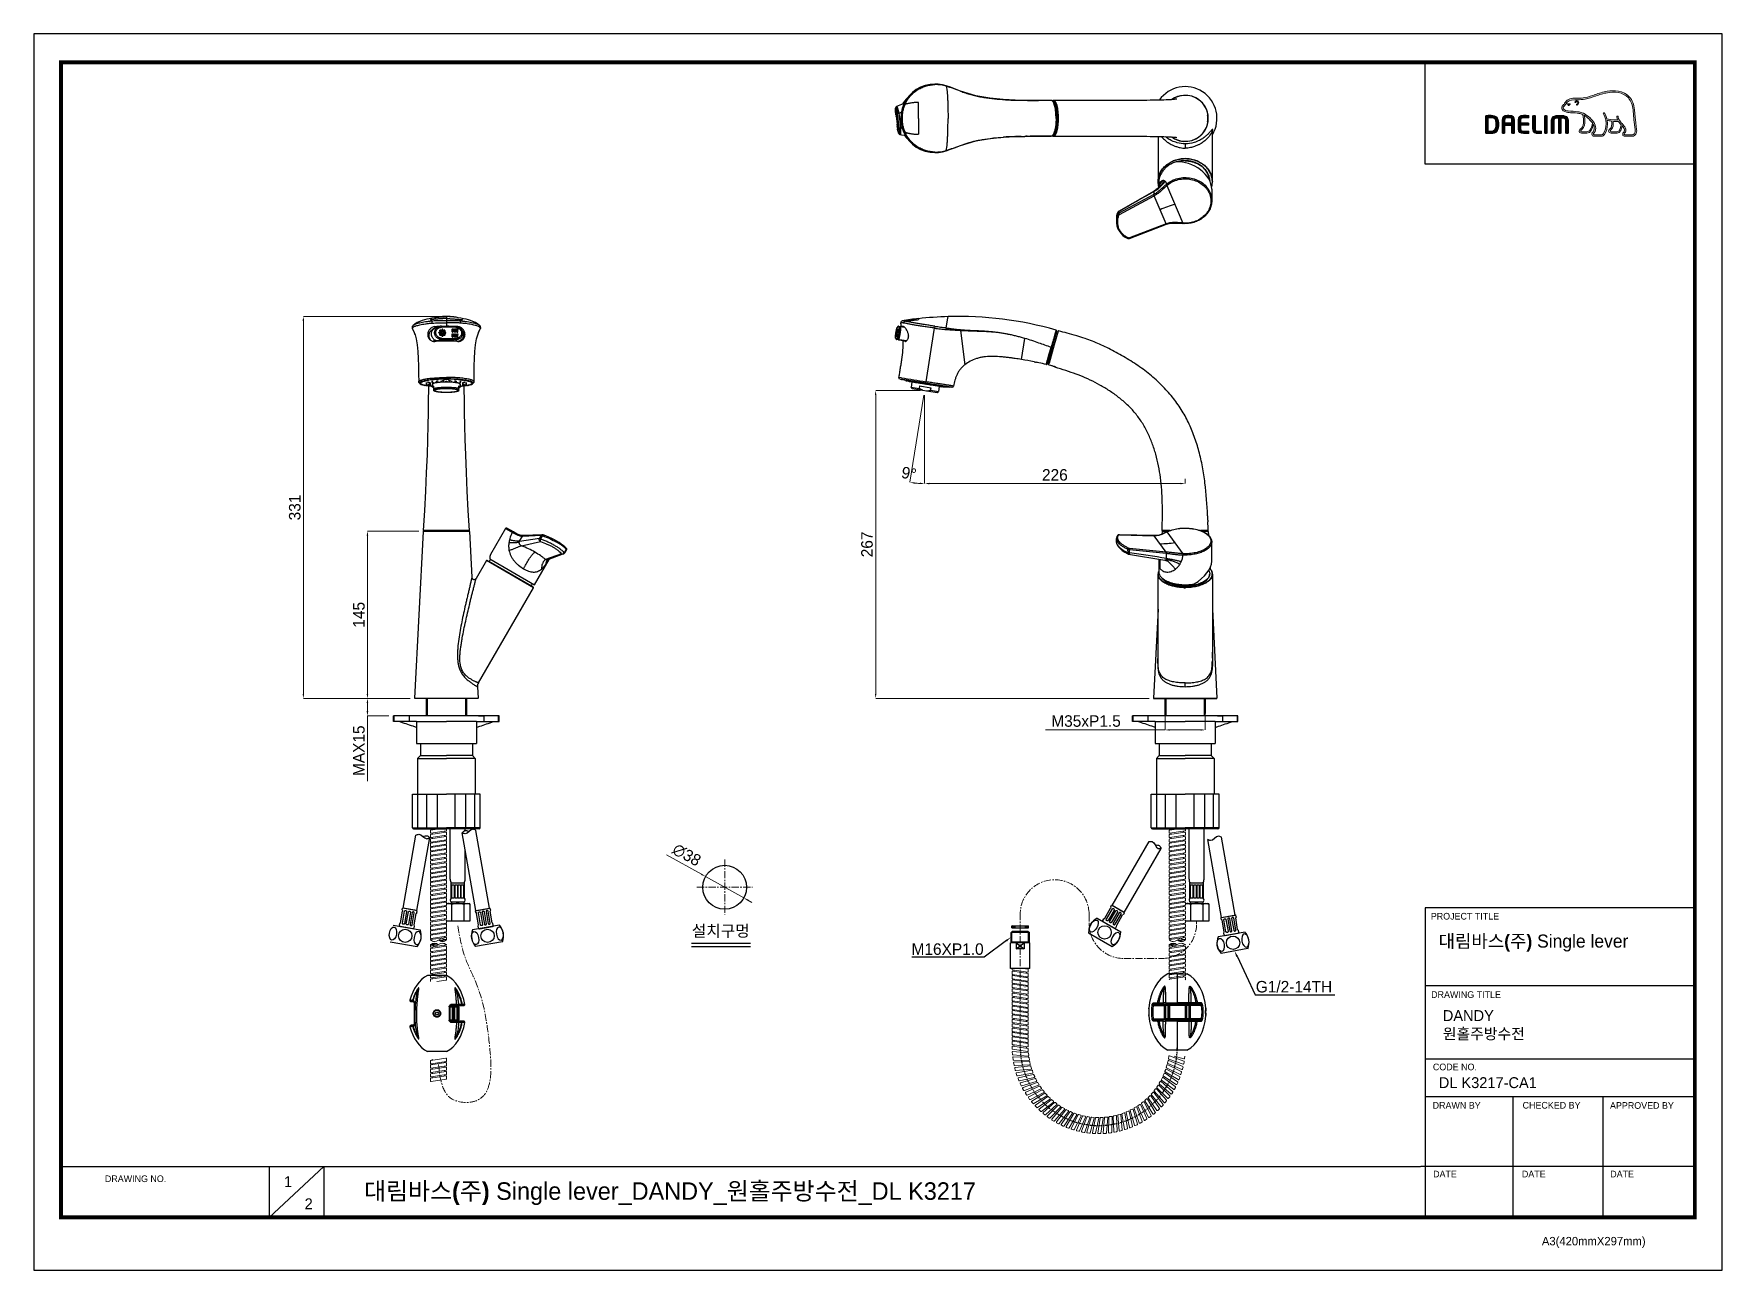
# Model space of a CAD drawing. Extents: x 0 to 1462, y 0 to 1072.
import ezdxf
from ezdxf import colors
from ezdxf.entities.mleader import LeaderData, LeaderLine
from ezdxf.math import Vec2, Vec3

# ---------------------------------------------------------------- set-up
doc = ezdxf.new("R2010")
doc.units = 0
doc.header["$LTSCALE"] = 10
doc.header["$MEASUREMENT"] = 0
doc.header["$PDMODE"] = 3
doc.header["$PDSIZE"] = -10
for name, pattern in [('CENTER', [2, 1.25, -0.25, 0.25, -0.25]), ('CENTER2', [28.575, 19.05, -3.175, 3.175, -3.175]), ('HIDDEN2', [0.1875, 0.125, -0.0625])]:
    doc.linetypes.add(name, pattern=pattern)
doc.layers.get('0').update_dxf_attribs({"linetype": 'CONTINUOUS'})
doc.layers.get('DEFPOINTS').update_dxf_attribs({"linetype": 'CONTINUOUS'})
for name, color, linetype in [('02___PRT_ALL_AXES', 7, 'CONTINUOUS'), ('06___PRT_ALL_SURFS', 7, 'CONTINUOUS'), ('1', 7, 'CONTINUOUS'), ('17', 7, 'CONTINUOUS'), ('BODY', 7, 'CONTINUOUS'), ('center', 2, 'HIDDEN2'), ('文字', 1, 'CONTINUOUS'), ('标注', 1, 'CONTINUOUS')]:
    doc.layers.add(name, color=color, linetype=linetype)
for name, color, linetype, lineweight in [('11', 3, 'CONTINUOUS', 0), ('Cneter', 1, 'CENTER2', 13), ('레이어 1', 7, 'CONTINUOUS', 0)]:
    doc.layers.add(name, color=color, linetype=linetype, lineweight=lineweight)
doc.styles.add('Daelim Dimension', font='')
doc.styles.get("Standard").update_dxf_attribs({"font": ''})
doc.styles.get('Daelim Dimension').set_extended_font_data('나눔고딕')
doc.styles.get('Standard').set_extended_font_data('GulimChe')
doc.dimstyles.new('DEFAULT', dxfattribs={"dimscale": 2, "dimtxt": 2, "dimasz": 2, "dimexe": 0, "dimexo": 2, "dimgap": 1, "dimtad": 1, "dimdec": 0, "dimzin": 9, "dimdsep": 46, "dimtxsty": 'Daelim Dimension', "dimcen": 0.5, "dimclrd": 5, "dimclre": 5, "dimclrt": 256, "dimadec": 1, "dimazin": 0, "dimtfac": 1, "dimtdec": 0, "dimtix": 1, "dimtmove": 0, "dimatfit": 3, "dimfxl": 1, "dimtolj": 1, "dimtzin": 1, "dimlwd": 9, "dimlwe": 9, "dimarcsym": 0})

msp = doc.modelspace()

# ---------------------------------------------------------------- texts
at = {"color": 5, "ltscale": 40, "style": 'Daelim Dimension'}
for s, height, p in [('PROJECT TITLE', 5.771, (1210, 303.9)), ('DRAWING TITLE', 5.771, (1210.3, 236)), ('CODE NO.', 5.77, (1211.8, 173.3)), ('DRAWN BY', 5.77, (1211.6, 140)), ('CHECKED BY', 5.77, (1289.5, 140.1)), ('APPROVED BY', 5.771, (1365.2, 139.9)), ('DRAWING NO.', 5.771, (61.6, 76.4)), ('DATE', 5.77, (1212, 80.5)), ('DATE', 5.77, (1288.9, 80.5)), ('DATE', 5.77, (1365.4, 80.5)), ('A3(420mmX297mm)', 7.284, (1306.2, 21.6))]:
    msp.add_text(s, height=height, dxfattribs=at).set_placement(p)
at = {"ltscale": 0.5, "insert": (620.1, 299.1), "char_height": 10, "attachment_point": 3, "style": 'Daelim Dimension'}
msp.add_mtext('설치구멍', dxfattribs=at)
at = {"attachment_point": 1, "style": 'Daelim Dimension'}
for s, insert, char_height, width in [('\\pt67.877;{\\fPretendard Variable SemiBold|b0|i0|c129|p2;\\C7;대림바스(주)} Single lever', (1216.8, 290.9), 11.313, 181.823), (' DANDY\\P 원홀주방수전 ', (1216.9, 225.4), 9.44, 158.935), ('DL K3217-CA1', (1216.9, 167.3), 9.444, 158.935), ('1', (216.8, 81.5), 9.44, 13.18), ('2', (234.6, 62.3), 9.44, 13.18)]:
    msp.add_mtext(s, dxfattribs=dict(at, insert=insert, char_height=char_height, width=width))
at = {"color": 2, "insert": (286.1, 76.2), "char_height": 15.178, "width": 671.87, "attachment_point": 1, "style": 'Daelim Dimension'}
msp.add_mtext('{\\fPretendard Variable SemiBold|b0|i0|c129|p2;대림바스(주)} Single lever_DANDY_원홀주방수전_DL K3217', dxfattribs=at)

# ---------------------------------------------------------------- blocks, each defined once
blk = doc.blocks.new('A$C67425DCE')
at = {"color": 7, "linetype": 'Continuous'}
for p, q in [((127.6, 255.8), (119.3, 255.8)), ((127.6, 228.6), (127.6, 255.8)), ((102.9, 226), (102.9, 226)), ((102.9, 226), (102.9, 226)), ((103, 220), (102.9, 219.6)), ((102.9, 219.5), (102.9, 219.6)), ((102.9, 219.6), (102.9, 219.5)), ((105.6, 228.7), (106.5, 228.5)), ((106.5, 228.5), (116.2, 228.5)), ((107.1, 230.7), (110.3, 230.7)), ((108, 229.5), (127.6, 229.5)), ((116.2, 228.6), (116.2, 217.1)), ((116.2, 228.6), (138.9, 228.6)), ((116.3, 228.6), (116.3, 217.1)), ((116.6, 228.6), (116.6, 217.1)), ((117.2, 228.6), (117.2, 217.1)), ((117.7, 230.7), (127.6, 230.7)), ((119.7, 217.1), (119.7, 228.6)), ((119.9, 228.6), (119.9, 217.1)), ((120.7, 228.6), (120.7, 217.1)), ((122.6, 228.6), (122.6, 229.5)), ((134.5, 217.1), (134.5, 228.6)), ((135.2, 217.1), (135.2, 228.6)), ((135.4, 228.6), (135.4, 217.1)), ((137.9, 217.1), (137.9, 228.6)), ((138.6, 217.1), (138.6, 228.6)), ((138.9, 217.1), (138.9, 228.6)), ((138.9, 217.1), (138.9, 228.6)), ((106.5, 217), (105.6, 216.9)), ((106.5, 217), (122.6, 217)), ((110.4, 214.9), (107.1, 214.9)), ((127.6, 216), (108, 216)), ((116.2, 217.1), (138.9, 217.1)), ((127.6, 214.9), (117.5, 214.9)), ((122.6, 216), (122.6, 217.1)), ((127.6, 189.8), (127.6, 217.1)), ((127.6, 189.8), (119.3, 189.8))]:
    blk.add_line(p, q, dxfattribs=at)
at = {"color": 40, "linetype": 'Continuous'}
blk.add_line((111, 229.5), (111, 229.5), dxfattribs=at)
at = {"color": 7, "linetype": 'Continuous'}
blk.add_lwpolyline([(102.9, 226), (103, 225.6), (103, 225.2), (103, 224.6), (103, 223.9), (103, 223.2), (103, 222.4), (103, 221.7), (103, 221), (103, 220.4), (103, 220)], dxfattribs=at)
for centre, radius, start, end in [((54.7, 222.8), 48.4, 356.2331, 3.767), ((103.4, 226), 0.5, 197.5253, 261.4709), ((103.4, 219.6), 0.5, 98.5291, 162.4747), ((149.5, 222.8), 44.3, 172.3824, 187.6221), ((149.8, 222.8), 43.6, 172.4286, 187.5682), ((115.4, 115.4), 115.4, 88.8523, 89.9032), ((114.9, 323.6), 108.8, 270.1701, 271.3525)]:
    blk.add_arc(centre, radius, start, end, dxfattribs=at)
for points, knots in [([(117.1, 244.4), (117.1, 244.4), (117.1, 244.6), (117, 244.8), (116.9, 244.9), (116.8, 245.1), (116.6, 245.1), (116.5, 245.1), (116.4, 245), (116.3, 244.9), (116.1, 244.8), (115.9, 244.6), (115.7, 244.4), (115.5, 244.1), (115.2, 243.7), (114.9, 243.3), (114.6, 242.8), (114.4, 242.4), (114, 241.7), (113.6, 240.9), (113.1, 240), (112.7, 239), (112.3, 238), (111.9, 237), (111.6, 235.9), (111.2, 234.6), (110.7, 232.8), (110.4, 231.4), (110.3, 230.7)], [0, 0, 0, 0, 0.012474, 0.024616, 0.036325, 0.047742, 0.053917, 0.060781, 0.068237, 0.076009, 0.091885, 0.107877, 0.123871, 0.139844, 0.171726, 0.20355, 0.23534, 0.267114, 0.298883, 0.362428, 0.426008, 0.489631, 0.553303, 0.617021, 0.680781, 0.744579, 0.872246, 1, 1, 1, 1]), ([(112.8, 236.4), (112.6, 235.4), (112, 233.6), (111.6, 231.7), (111.5, 230.7)], [0, 0, 0, 0, 0.499278, 1, 1, 1, 1]), ([(116.3, 244), (116.3, 244), (116.3, 244.1), (116.4, 244.3), (116.4, 244.4), (116.4, 244.5), (116.4, 244.5), (116.5, 244.6), (116.5, 244.6), (116.5, 244.6), (116.5, 244.7), (116.5, 244.7), (116.5, 244.7), (116.5, 244.7), (116.5, 244.7), (116.5, 244.7), (116.5, 244.7), (116.5, 244.7), (116.5, 244.7), (116.5, 244.7), (116.5, 244.7), (116.5, 244.7), (116.5, 244.6), (116.5, 244.6), (116.4, 244.6), (116.4, 244.5), (116.4, 244.5), (116.4, 244.5), (116.4, 244.4), (116.3, 244.3), (116.3, 244.2), (116.2, 244.1), (116.1, 243.9), (116, 243.8), (115.9, 243.5), (115.8, 243.3), (115.6, 243), (115.5, 242.6), (115.2, 242.2), (115, 241.6), (114.7, 241.1), (114.4, 240.5), (114.1, 239.7), (113.7, 238.7), (113.3, 237.6), (113, 236.8), (112.8, 236.4)], [0, 0, 0, 0, 0.01389, 0.027786, 0.041696, 0.04866, 0.055631, 0.059121, 0.06261, 0.066106, 0.069619, 0.07131, 0.072105, 0.072602, 0.073189, 0.073572, 0.073822, 0.074438, 0.075001, 0.075867, 0.076727, 0.078621, 0.080462, 0.084151, 0.08785, 0.091555, 0.095268, 0.098987, 0.106447, 0.113931, 0.12897, 0.144092, 0.159289, 0.174552, 0.205251, 0.236143, 0.267196, 0.298384, 0.361093, 0.424156, 0.487498, 0.551063, 0.61481, 0.742753, 0.871186, 1, 1, 1, 1]), ([(115.6, 230.7), (115.6, 231.9), (115.6, 233.6), (115.7, 235.9), (115.7, 237.6), (115.8, 239.3), (115.9, 240.9), (116, 242.2), (116.2, 243.2), (116.3, 243.8), (116.3, 244)], [0, 0, 0, 0, 0.263012, 0.391966, 0.518837, 0.643307, 0.765064, 0.883866, 0.942198, 1, 1, 1, 1]), ([(117.7, 230.7), (117.7, 231.3), (117.7, 232.5), (117.6, 234.3), (117.6, 236.1), (117.5, 237.8), (117.5, 239.5), (117.4, 240.9), (117.4, 242), (117.3, 242.8), (117.3, 243.5), (117.2, 244), (117.1, 244.2), (117.1, 244.4)], [0, 0, 0, 0, 0.133157, 0.264856, 0.394752, 0.522505, 0.647688, 0.769757, 0.829386, 0.887883, 0.944963, 0.972805, 1, 1, 1, 1]), ([(105.6, 228.6), (105.7, 228.9), (105.8, 229.5), (106.1, 230), (106.4, 230.4), (106.6, 230.6), (106.9, 230.7), (107, 230.7), (107.1, 230.7)], [0, 0, 0, 0, 0.320577, 0.596286, 0.71316, 0.817273, 0.911555, 1, 1, 1, 1]), ([(106.5, 228.5), (106.6, 228.7), (106.7, 229), (107.1, 229.3), (107.5, 229.5), (107.8, 229.5), (108, 229.5)], [0, 0, 0, 0, 0.279854, 0.535375, 0.772409, 1, 1, 1, 1]), ([(108, 229.5), (107.8, 229.5), (107.6, 229.6), (107.3, 229.9), (107.1, 230.3), (107.1, 230.6), (107.1, 230.7)], [0, 0, 0, 0, 0.229474, 0.472514, 0.732113, 1, 1, 1, 1]), ([(110.3, 230.7), (110.5, 230.7), (110.9, 230.7), (111.3, 230.7), (111.5, 230.7)], [0, 0, 0, 0, 0.590024, 1, 1, 1, 1]), ([(110.3, 230.7), (110.3, 230.6), (110.3, 230.3), (110.4, 229.9), (110.7, 229.6), (110.9, 229.5), (111, 229.5), (111, 229.5)], [0, 0, 0, 0, 0.284346, 0.553162, 0.789666, 0.897082, 1, 1, 1, 1]), ([(111.5, 230.7), (111.4, 230.6), (111.4, 230.3), (111.6, 229.9), (112, 229.6), (112.2, 229.5), (112.4, 229.5)], [0, 0, 0, 0, 0.256215, 0.509533, 0.757052, 1, 1, 1, 1]), ([(111.5, 230.7), (111.7, 230.7), (112.4, 230.7), (113.7, 230.7), (114.9, 230.7), (115.6, 230.7)], [0, 0, 0, 0, 0.144331, 0.516472, 1, 1, 1, 1]), ([(115.6, 230.7), (115.6, 230.6), (115.6, 230.5), (115.6, 230.3), (115.6, 230.1), (115.6, 229.9), (115.5, 229.8), (115.5, 229.7), (115.5, 229.7), (115.5, 229.6), (115.5, 229.6), (115.5, 229.6), (115.5, 229.5), (115.5, 229.5), (115.5, 229.5), (115.5, 229.5), (115.5, 229.5)], [0, 0, 0, 0, 0.184132, 0.367325, 0.540098, 0.694413, 0.762346, 0.822964, 0.875524, 0.919456, 0.954203, 0.979313, 0.988187, 0.994581, 0.998489, 1, 1, 1, 1]), ([(117.7, 230.7), (117.7, 230.6), (117.7, 230.3), (117.7, 230.1), (117.8, 229.9), (117.8, 229.7), (117.9, 229.6), (118, 229.6), (118, 229.5), (118.1, 229.5)], [0, 0, 0, 0, 0.326283, 0.480904, 0.622027, 0.745212, 0.847784, 0.930601, 1, 1, 1, 1]), ([(107.1, 214.9), (107, 214.9), (106.9, 214.9), (106.6, 215), (106.4, 215.2), (106.1, 215.5), (105.8, 216.1), (105.7, 216.6), (105.6, 216.9)], [0, 0, 0, 0, 0.088464, 0.182757, 0.286875, 0.403741, 0.679412, 1, 1, 1, 1]), ([(108, 216), (107.8, 216), (107.5, 216.1), (107.1, 216.2), (106.7, 216.6), (106.6, 216.9), (106.5, 217)], [0, 0, 0, 0, 0.227595, 0.464624, 0.720144, 1, 1, 1, 1]), ([(107.1, 214.9), (107.1, 215), (107.1, 215.3), (107.3, 215.7), (107.6, 216), (107.8, 216), (108, 216)], [0, 0, 0, 0, 0.267887, 0.527486, 0.770526, 1, 1, 1, 1]), ([(110.4, 214.9), (110.4, 215), (110.4, 215.3), (110.6, 215.7), (110.8, 215.9), (111, 216), (111.1, 216), (111.2, 216)], [0, 0, 0, 0, 0.285058, 0.554296, 0.790558, 0.897581, 1, 1, 1, 1]), ([(110.4, 214.9), (110.6, 214.2), (110.8, 212.9), (111.3, 211), (111.9, 209), (112.5, 207.5), (113, 206.2), (113.4, 205.3), (113.8, 204.4), (114.2, 203.5), (114.6, 202.8), (115, 202.2), (115.3, 201.8), (115.5, 201.4), (115.9, 201), (116.1, 200.7), (116.4, 200.5), (116.6, 200.5), (116.6, 200.5)], [0, 0, 0, 0, 0.125706, 0.251284, 0.376685, 0.501869, 0.564379, 0.626831, 0.689236, 0.751609, 0.81399, 0.845211, 0.876473, 0.907803, 0.939224, 0.97063, 0.986013, 1, 1, 1, 1]), ([(111.6, 214.8), (111.5, 214.8), (111.1, 214.9), (110.7, 214.9), (110.4, 214.9)], [0, 0, 0, 0, 0.403503, 1, 1, 1, 1]), ([(111.6, 214.8), (111.6, 215), (111.6, 215.3), (111.8, 215.7), (112.2, 216), (112.4, 216), (112.6, 216)], [0, 0, 0, 0, 0.255517, 0.508482, 0.756278, 1, 1, 1, 1]), ([(111.6, 214.8), (111.8, 214.2), (112, 213), (112.5, 211.1), (113, 209.3), (113.5, 207.8), (113.9, 206.7), (114.2, 205.8), (114.6, 204.9), (114.9, 204.2), (115.2, 203.7), (115.3, 203.3), (115.5, 202.9), (115.7, 202.5), (115.9, 202.1), (116, 201.8), (116.1, 201.6), (116.2, 201.5), (116.3, 201.3), (116.3, 201.3), (116.4, 201.2), (116.4, 201.1), (116.4, 201.1), (116.4, 201), (116.5, 201), (116.5, 200.9), (116.5, 200.9), (116.5, 200.9), (116.5, 200.9)], [0, 0, 0, 0, 0.127883, 0.255455, 0.382538, 0.50895, 0.571836, 0.634462, 0.69679, 0.758756, 0.789574, 0.820265, 0.850808, 0.881179, 0.911346, 0.926338, 0.941258, 0.956096, 0.963479, 0.970835, 0.978164, 0.981816, 0.98546, 0.989095, 0.992724, 0.996344, 0.998156, 1, 1, 1, 1]), ([(115.3, 214.8), (114.9, 214.8), (114.1, 214.8), (113.1, 214.8), (112.3, 214.8), (111.8, 214.8), (111.6, 214.8)], [0, 0, 0, 0, 0.328564, 0.629197, 0.858318, 1, 1, 1, 1]), ([(115.3, 214.8), (115.3, 214.9), (115.3, 215.1), (115.3, 215.3), (115.3, 215.5), (115.2, 215.7), (115.2, 215.8), (115.2, 215.9), (115.2, 215.9), (115.2, 216), (115.2, 216), (115.2, 216), (115.2, 216), (115.2, 216)], [0, 0, 0, 0, 0.18344, 0.36619, 0.538727, 0.692968, 0.821571, 0.874195, 0.918217, 0.953085, 0.978367, 0.99391, 1, 1, 1, 1]), ([(116.5, 200.9), (116.5, 200.9), (116.5, 200.9), (116.5, 200.9), (116.5, 200.9), (116.5, 200.9), (116.5, 200.9), (116.5, 200.9), (116.5, 201), (116.5, 201), (116.4, 201.1), (116.4, 201.1), (116.4, 201.2), (116.4, 201.3), (116.3, 201.3), (116.3, 201.5), (116.3, 201.6), (116.2, 201.8), (116.2, 202), (116.1, 202.2), (116.1, 202.5), (116, 202.9), (115.9, 203.3), (115.9, 203.7), (115.8, 204.1), (115.8, 204.5), (115.7, 205.1), (115.6, 205.8), (115.5, 206.7), (115.5, 207.5), (115.4, 208.4), (115.4, 209.6), (115.3, 211.1), (115.3, 213), (115.3, 214.2), (115.3, 214.8)], [0, 0, 0, 0, 0.000442, 0.000889, 0.001781, 0.002699, 0.003609, 0.005431, 0.007255, 0.010901, 0.014546, 0.018189, 0.02183, 0.029108, 0.036384, 0.043658, 0.058213, 0.072784, 0.08738, 0.102007, 0.116669, 0.146113, 0.175725, 0.205512, 0.235479, 0.265625, 0.29595, 0.357129, 0.418992, 0.481496, 0.544601, 0.608273, 0.737147, 0.867818, 1, 1, 1, 1]), ([(116.6, 200.5), (116.7, 200.5), (116.7, 200.5), (116.8, 200.6), (116.9, 200.6), (117, 200.7), (117, 200.9), (117.1, 201), (117.1, 201.2), (117.2, 201.5), (117.2, 201.8), (117.2, 202.3), (117.3, 202.7), (117.3, 203.1), (117.3, 203.7), (117.3, 204.4), (117.4, 205.3), (117.4, 206.3), (117.4, 207.5), (117.4, 209.1), (117.4, 211), (117.5, 212.9), (117.5, 214.2), (117.5, 214.9)], [0, 0, 0, 0, 0.00665, 0.01289, 0.019045, 0.025267, 0.038033, 0.051214, 0.064717, 0.078473, 0.106565, 0.135257, 0.164423, 0.193983, 0.223886, 0.284578, 0.346298, 0.408915, 0.472323, 0.601188, 0.732358, 0.865413, 1, 1, 1, 1]), ([(117.5, 214.9), (117.5, 215), (117.5, 215.2), (117.5, 215.5), (117.6, 215.7), (117.7, 215.8), (117.7, 215.9), (117.8, 216), (117.9, 216), (117.9, 216)], [0, 0, 0, 0, 0.325282, 0.479496, 0.620359, 0.743497, 0.84631, 0.929716, 1, 1, 1, 1])]:
    blk.add_open_spline(points, degree=3, knots=knots, dxfattribs=at)
at = {"layer": '02___PRT_ALL_AXES', "color": 7, "linetype": 'Continuous'}
for start_param, end_param in [(0.339693, 1.477492), (1.6641, 2.8019)]:
    blk.add_ellipse((127.6, 222.8), major_axis=(0, 35), ratio=0.707143, start_param=start_param, end_param=end_param, dxfattribs=at)
at = {"layer": '06___PRT_ALL_SURFS', "color": 7, "linetype": 'Continuous'}
for p, q in [((127.6, 228.6), (127.6, 255.8)), ((127.6, 255.8), (135.8, 255.8)), ((137.5, 230.7), (127.6, 230.7)), ((147.2, 229.5), (127.6, 229.5)), ((132.6, 228.6), (132.6, 229.5)), ((148.6, 228.5), (138.9, 228.5)), ((148, 230.7), (144.8, 230.7)), ((149.5, 228.7), (148.6, 228.5)), ((152.1, 223.9), (152.2, 224.6)), ((152.1, 223.2), (152.1, 223.9)), ((152.1, 222.4), (152.1, 223.2)), ((152.1, 221.6), (152.1, 222.4)), ((152.2, 221), (152.1, 221.7)), ((152.2, 226), (152.2, 226)), ((152.2, 225.6), (152.2, 226)), ((152.2, 226), (152.2, 226)), ((152.2, 225.2), (152.2, 225.6)), ((152.2, 224.6), (152.2, 225.2)), ((152.2, 220.4), (152.2, 221)), ((152.2, 220), (152.2, 220.4)), ((152.2, 219.6), (152.2, 220)), ((152.2, 219.5), (152.2, 219.6)), ((152.2, 219.6), (152.2, 219.5)), ((127.6, 189.8), (127.6, 217.1)), ((127.6, 216), (147.2, 216)), ((127.6, 214.9), (137.7, 214.9)), ((132.6, 216), (132.6, 217.1)), ((148.6, 217), (132.6, 217)), ((144.7, 214.9), (148, 214.9)), ((148.6, 217), (149.5, 216.9)), ((135.8, 189.8), (127.6, 189.8))]:
    blk.add_line(p, q, dxfattribs=at)
for centre, radius, start, end in [((139.8, 115.4), 115.4, 90.0968, 91.1477), ((105.4, 222.8), 43.6, 352.4318, 7.5714), ((105.7, 222.8), 44.3, 352.3779, 7.6176), ((151.7, 226), 0.5, 278.5291, 342.4747), ((151.7, 219.6), 0.5, 17.5253, 81.4709), ((200.5, 222.8), 48.4, 176.233, 183.7669), ((140.2, 323.6), 108.8, 268.6475, 269.8299)]:
    blk.add_arc(centre, radius, start, end, dxfattribs=at)
for start_param, end_param in [(-1.477492, -0.339693), (-2.8019, -1.6641)]:
    blk.add_ellipse((127.6, 222.8), major_axis=(0, 35), ratio=0.707143, start_param=start_param, end_param=end_param, dxfattribs=at)
for points, knots in [([(137.5, 230.7), (137.5, 231.3), (137.5, 232.5), (137.5, 234.3), (137.6, 236.1), (137.6, 237.8), (137.7, 239.5), (137.7, 240.9), (137.8, 242), (137.9, 242.8), (137.9, 243.5), (138, 244), (138, 244.2), (138, 244.4)], [0, 0, 0, 0, 0.133157, 0.264856, 0.394752, 0.522505, 0.647688, 0.769757, 0.829386, 0.887883, 0.944963, 0.972805, 1, 1, 1, 1]), ([(138, 244.4), (138.1, 244.4), (138.1, 244.6), (138.2, 244.8), (138.3, 244.9), (138.4, 245.1), (138.5, 245.1), (138.6, 245.1), (138.8, 245), (138.9, 244.9), (139.1, 244.8), (139.3, 244.6), (139.4, 244.4), (139.7, 244.1), (139.9, 243.7), (140.2, 243.3), (140.5, 242.8), (140.8, 242.4), (141.1, 241.7), (141.6, 240.9), (142, 240), (142.4, 239), (142.9, 238), (143.2, 237), (143.6, 235.9), (144, 234.6), (144.4, 232.8), (144.7, 231.4), (144.8, 230.7)], [0, 0, 0, 0, 0.012474, 0.024616, 0.036325, 0.047742, 0.053917, 0.060781, 0.068237, 0.076009, 0.091885, 0.107877, 0.123871, 0.139844, 0.171726, 0.20355, 0.23534, 0.267114, 0.298883, 0.362428, 0.426008, 0.489631, 0.553303, 0.617021, 0.680781, 0.744579, 0.872246, 1, 1, 1, 1]), ([(138.9, 244), (138.8, 244), (138.8, 244.1), (138.8, 244.3), (138.8, 244.4), (138.7, 244.5), (138.7, 244.5), (138.7, 244.6), (138.7, 244.6), (138.7, 244.6), (138.7, 244.7), (138.7, 244.7), (138.7, 244.7), (138.7, 244.7), (138.7, 244.7), (138.7, 244.7), (138.7, 244.7), (138.7, 244.7), (138.7, 244.7), (138.7, 244.7), (138.7, 244.7), (138.7, 244.7), (138.7, 244.6), (138.7, 244.6), (138.7, 244.6), (138.7, 244.5), (138.8, 244.5), (138.8, 244.4), (138.8, 244.3), (138.9, 244.2), (139, 244.1), (139, 243.9), (139.1, 243.8), (139.2, 243.5), (139.4, 243.3), (139.5, 243), (139.7, 242.6), (139.9, 242.2), (140.2, 241.6), (140.5, 241.1), (140.7, 240.5), (141.1, 239.7), (141.5, 238.7), (141.9, 237.6), (142.2, 236.8), (142.3, 236.4)], [0, 0, 0, 0, 0.01389, 0.027786, 0.041696, 0.04866, 0.055631, 0.059121, 0.06261, 0.066106, 0.069619, 0.07131, 0.072105, 0.072602, 0.073189, 0.073572, 0.073822, 0.074438, 0.075001, 0.075867, 0.076727, 0.078621, 0.080462, 0.084151, 0.08785, 0.091555, 0.095268, 0.098987, 0.113931, 0.12897, 0.144092, 0.159289, 0.174552, 0.205251, 0.236143, 0.267196, 0.298384, 0.361093, 0.424156, 0.487498, 0.551063, 0.61481, 0.742753, 0.871186, 1, 1, 1, 1]), ([(139.6, 230.7), (139.6, 231.9), (139.5, 233.6), (139.5, 235.9), (139.4, 237.6), (139.4, 239.3), (139.3, 240.9), (139.2, 242.2), (139, 243.2), (138.9, 243.8), (138.9, 244)], [0, 0, 0, 0, 0.263012, 0.391966, 0.518837, 0.643307, 0.765064, 0.883866, 0.942198, 1, 1, 1, 1]), ([(142.3, 236.4), (142.6, 235.4), (143.1, 233.6), (143.5, 231.7), (143.7, 230.7)], [0, 0, 0, 0, 0.499278, 1, 1, 1, 1]), ([(137.5, 230.7), (137.5, 230.6), (137.5, 230.3), (137.5, 230.1), (137.4, 229.9), (137.3, 229.7), (137.3, 229.6), (137.2, 229.6), (137.1, 229.5), (137.1, 229.5)], [0, 0, 0, 0, 0.326283, 0.480904, 0.622027, 0.745212, 0.847784, 0.930601, 1, 1, 1, 1]), ([(143.7, 230.7), (143.5, 230.7), (142.8, 230.7), (141.4, 230.7), (140.3, 230.7), (139.6, 230.7)], [0, 0, 0, 0, 0.144331, 0.516472, 1, 1, 1, 1]), ([(139.6, 230.7), (139.6, 230.6), (139.6, 230.5), (139.6, 230.3), (139.6, 230.1), (139.6, 229.9), (139.6, 229.8), (139.6, 229.7), (139.6, 229.7), (139.6, 229.6), (139.6, 229.6), (139.6, 229.6), (139.6, 229.5), (139.6, 229.5), (139.6, 229.5), (139.6, 229.5), (139.6, 229.5)], [0, 0, 0, 0, 0.184132, 0.367325, 0.540098, 0.694413, 0.762346, 0.822964, 0.875524, 0.919456, 0.954203, 0.979313, 0.988187, 0.994581, 0.998489, 1, 1, 1, 1]), ([(143.7, 230.7), (143.7, 230.6), (143.7, 230.3), (143.5, 229.9), (143.2, 229.6), (142.9, 229.5), (142.8, 229.5)], [0, 0, 0, 0, 0.256215, 0.509533, 0.757052, 1, 1, 1, 1]), ([(144.8, 230.7), (144.6, 230.7), (144.2, 230.7), (143.9, 230.7), (143.7, 230.7)], [0, 0, 0, 0, 0.590024, 1, 1, 1, 1]), ([(144.8, 230.7), (144.9, 230.6), (144.8, 230.3), (144.7, 229.9), (144.5, 229.6), (144.3, 229.5), (144.2, 229.5), (144.1, 229.5)], [0, 0, 0, 0, 0.284346, 0.553162, 0.789666, 0.897082, 1, 1, 1, 1]), ([(147.2, 229.5), (147.3, 229.5), (147.6, 229.6), (147.9, 229.9), (148, 230.3), (148.1, 230.6), (148, 230.7)], [0, 0, 0, 0, 0.229474, 0.472514, 0.732113, 1, 1, 1, 1]), ([(148.6, 228.5), (148.6, 228.7), (148.4, 229), (148.1, 229.3), (147.6, 229.5), (147.3, 229.5), (147.2, 229.5)], [0, 0, 0, 0, 0.279854, 0.535375, 0.772409, 1, 1, 1, 1]), ([(149.5, 228.6), (149.5, 228.9), (149.4, 229.5), (149.1, 230), (148.8, 230.4), (148.5, 230.6), (148.3, 230.7), (148.1, 230.7), (148, 230.7)], [0, 0, 0, 0, 0.320577, 0.596286, 0.71316, 0.817273, 0.911555, 1, 1, 1, 1]), ([(137.7, 214.9), (137.7, 215), (137.7, 215.2), (137.6, 215.5), (137.6, 215.7), (137.5, 215.8), (137.4, 215.9), (137.3, 216), (137.3, 216), (137.3, 216)], [0, 0, 0, 0, 0.325282, 0.479496, 0.620359, 0.743497, 0.84631, 0.929716, 1, 1, 1, 1]), ([(138.5, 200.5), (138.5, 200.5), (138.4, 200.5), (138.3, 200.6), (138.3, 200.6), (138.2, 200.7), (138.1, 200.9), (138.1, 201), (138, 201.2), (138, 201.5), (138, 201.8), (137.9, 202.3), (137.9, 202.7), (137.9, 203.1), (137.8, 203.7), (137.8, 204.4), (137.8, 205.3), (137.8, 206.3), (137.8, 207.5), (137.8, 209.1), (137.7, 211), (137.7, 212.9), (137.7, 214.2), (137.7, 214.9)], [0, 0, 0, 0, 0.00665, 0.01289, 0.019045, 0.025267, 0.038033, 0.051214, 0.064717, 0.078473, 0.106565, 0.135257, 0.164423, 0.193983, 0.223886, 0.284578, 0.346298, 0.408915, 0.472323, 0.601188, 0.732358, 0.865413, 1, 1, 1, 1]), ([(144.7, 214.9), (144.6, 214.2), (144.3, 212.9), (143.8, 211), (143.3, 209), (142.7, 207.5), (142.2, 206.2), (141.8, 205.3), (141.4, 204.4), (140.9, 203.5), (140.5, 202.8), (140.2, 202.2), (139.9, 201.8), (139.6, 201.4), (139.3, 201), (139, 200.7), (138.8, 200.5), (138.6, 200.5), (138.5, 200.5)], [0, 0, 0, 0, 0.125706, 0.251284, 0.376685, 0.501869, 0.564379, 0.626831, 0.689236, 0.751609, 0.81399, 0.845211, 0.876473, 0.907803, 0.939224, 0.97063, 0.986013, 1, 1, 1, 1]), ([(143.5, 214.8), (143.4, 214.2), (143.1, 213), (142.7, 211.1), (142.2, 209.3), (141.7, 207.8), (141.2, 206.7), (140.9, 205.8), (140.6, 204.9), (140.3, 204.2), (140, 203.7), (139.8, 203.3), (139.6, 202.9), (139.4, 202.5), (139.3, 202.1), (139.1, 201.8), (139, 201.6), (139, 201.5), (138.9, 201.3), (138.8, 201.3), (138.8, 201.2), (138.8, 201.1), (138.8, 201.1), (138.7, 201), (138.7, 201), (138.7, 200.9), (138.7, 200.9), (138.7, 200.9), (138.7, 200.9)], [0, 0, 0, 0, 0.127883, 0.255455, 0.382538, 0.50895, 0.571836, 0.634462, 0.69679, 0.758756, 0.789574, 0.820265, 0.850808, 0.881179, 0.911346, 0.926338, 0.941258, 0.956096, 0.963479, 0.970835, 0.978164, 0.981816, 0.98546, 0.989095, 0.992724, 0.996344, 0.998156, 1, 1, 1, 1]), ([(138.7, 200.9), (138.7, 200.9), (138.7, 200.9), (138.7, 200.9), (138.7, 200.9), (138.7, 200.9), (138.7, 200.9), (138.7, 201), (138.7, 201), (138.7, 201.1), (138.7, 201.1), (138.8, 201.2), (138.8, 201.3), (138.8, 201.3), (138.9, 201.5), (138.9, 201.6), (138.9, 201.8), (139, 202), (139, 202.2), (139.1, 202.5), (139.2, 202.9), (139.2, 203.3), (139.3, 203.7), (139.3, 204.1), (139.4, 204.5), (139.5, 205.1), (139.5, 205.8), (139.6, 206.7), (139.7, 207.5), (139.7, 208.4), (139.8, 209.6), (139.9, 211.1), (139.9, 213), (139.9, 214.2), (139.9, 214.8)], [0, 0, 0, 0, 0.000859, 0.001811, 0.002695, 0.003611, 0.005437, 0.00726, 0.010907, 0.014552, 0.018195, 0.021836, 0.029114, 0.036389, 0.043664, 0.058218, 0.072789, 0.087385, 0.102012, 0.116674, 0.146118, 0.175729, 0.205517, 0.235483, 0.265629, 0.295954, 0.357132, 0.418996, 0.481499, 0.544603, 0.608275, 0.737148, 0.867819, 1, 1, 1, 1]), ([(139.9, 214.8), (139.9, 214.9), (139.9, 215.1), (139.9, 215.3), (139.9, 215.5), (139.9, 215.7), (139.9, 215.8), (139.9, 215.9), (139.9, 215.9), (139.9, 216), (139.9, 216), (139.9, 216), (139.9, 216), (139.9, 216)], [0, 0, 0, 0, 0.18344, 0.36619, 0.538727, 0.692968, 0.821571, 0.874195, 0.918217, 0.953085, 0.978367, 0.99391, 1, 1, 1, 1]), ([(139.9, 214.8), (140.3, 214.8), (141.1, 214.8), (142.1, 214.8), (142.9, 214.8), (143.3, 214.8), (143.5, 214.8)], [0, 0, 0, 0, 0.328564, 0.629197, 0.858318, 1, 1, 1, 1]), ([(143.5, 214.8), (143.5, 215), (143.5, 215.3), (143.3, 215.7), (143, 216), (142.7, 216), (142.6, 216)], [0, 0, 0, 0, 0.255517, 0.508482, 0.756278, 1, 1, 1, 1]), ([(143.5, 214.8), (143.7, 214.8), (144.1, 214.9), (144.5, 214.9), (144.7, 214.9)], [0, 0, 0, 0, 0.403503, 1, 1, 1, 1]), ([(144.7, 214.9), (144.7, 215), (144.7, 215.3), (144.6, 215.7), (144.4, 215.9), (144.2, 216), (144.1, 216), (144, 216)], [0, 0, 0, 0, 0.285058, 0.554296, 0.790558, 0.897581, 1, 1, 1, 1]), ([(147.2, 216), (147.3, 216), (147.6, 216.1), (148.1, 216.2), (148.4, 216.6), (148.6, 216.9), (148.6, 217)], [0, 0, 0, 0, 0.227595, 0.464624, 0.720144, 1, 1, 1, 1]), ([(148, 214.9), (148.1, 215), (148, 215.3), (147.9, 215.7), (147.6, 216), (147.3, 216), (147.2, 216)], [0, 0, 0, 0, 0.267887, 0.527486, 0.770526, 1, 1, 1, 1]), ([(148, 214.9), (148.1, 214.9), (148.3, 214.9), (148.5, 215), (148.8, 215.2), (149.1, 215.5), (149.4, 216.1), (149.5, 216.6), (149.5, 216.9)], [0, 0, 0, 0, 0.088464, 0.182757, 0.286875, 0.403741, 0.679412, 1, 1, 1, 1])]:
    blk.add_open_spline(points, degree=3, knots=knots, dxfattribs=at)
blk = doc.blocks.new('A$C5C701007')
at = {"color": 7, "linetype": 'Continuous'}
for p, q in [((416.6, 226.2), (400.1, 226.2)), ((385, 204.7), (386.7, 204.7)), ((386, 203.5), (387.6, 203.5)), ((387.6, 204.5), (387.6, 204.5)), ((388.1, 203.4), (388.1, 203.4)), ((388.6, 202.5), (388.6, 184)), ((419.6, 199.1), (427.6, 199.1)), ((419.6, 199.1), (419.6, 187.6)), ((419.6, 187.5), (419.6, 199)), ((419.7, 199.1), (419.7, 187.6)), ((420.6, 200), (431.5, 200)), ((421.1, 201.2), (425.2, 201.2)), ((421.6, 199.1), (421.6, 187.6)), ((422.2, 199.1), (422.2, 187.6)), ((423.1, 199.1), (423.1, 187.6)), ((423.5, 199.1), (423.5, 187.6)), ((424.6, 199.1), (424.6, 200)), ((425.7, 199.1), (425.7, 187.6)), ((426.8, 199.1), (426.8, 187.6)), ((427.6, 187.6), (427.6, 199.1)), ((429.5, 203.2), (429.5, 203.2)), ((430.3, 201.2), (432.5, 201.2)), ((386.7, 181.8), (385, 181.8)), ((387.6, 183), (386, 183)), ((389.3, 177.5), (389.3, 177.4)), ((419.6, 187.6), (427.6, 187.6)), ((431.5, 186.5), (420.6, 186.5)), ((425.3, 185.3), (421.1, 185.3)), ((424.6, 186.5), (424.6, 187.6)), ((428.8, 181.1), (428.8, 181.1)), ((432.5, 185.3), (430.3, 185.3)), ((416.6, 160.2), (400.1, 160.2))]:
    blk.add_line(p, q, dxfattribs=at)
at = {"color": 40, "linetype": 'Continuous'}
for points in [[(424.1, 215.3), (424.4, 215), (424.6, 214.5), (424.7, 214.4), (425, 214), (425.3, 213.5), (425.6, 213), (425.8, 212.5), (426.1, 212), (426.4, 211.5), (426.7, 210.9), (426.9, 210.4), (427.2, 209.8), (427.4, 209.3), (427.7, 208.7), (427.9, 208.1), (428.1, 207.5), (428.3, 206.9), (428.5, 206.3), (428.7, 205.7), (428.9, 205.1), (429.1, 204.5), (429.2, 203.8), (429.4, 203.2)], [(429.4, 203.2), (429.4, 203), (429.5, 202.8), (429.5, 202.6), (429.6, 202.4), (429.6, 202.2), (429.7, 202), (429.7, 201.8), (429.7, 201.6), (429.8, 201.4), (429.8, 201.2)], [(429.7, 185.3), (429.7, 185.2), (429.6, 184.9)]]:
    blk.add_lwpolyline(points, dxfattribs=at)
at = {"color": 7, "linetype": 'Continuous'}
blk.add_circle((408.4, 193.2), 1.25, dxfattribs=at)
for centre, radius, start, end in [((386, 204.5), 1, 166.1941, 270), ((386.7, 202.6), 2.13, 72.0432, 90.0032), ((388.6, 204.2), 1, 164.1881, 240.6543), ((387.6, 202.5), 1, 0, 90), ((5959.7, 193.4), 5540.7, 179.9406, 180.062), ((420.6, 199), 1, 90, 180), ((428.9, 201), 1, 270, 10.7307), ((431.5, 201), 1, 270, 9.3192), ((386, 182), 1, 90, 193.8059), ((386.7, 183.9), 2.13, 269.9988, 290.6666), ((387.6, 184), 1, 270, 0), ((388.7, 182.3), 1, 122.3144, 195.8399), ((420.6, 187.5), 1, 180, 270), ((428.8, 185.5), 1, 348.8659, 90), ((431.5, 185.5), 1, 350.6808, 90)]:
    blk.add_arc(centre, radius, start, end, dxfattribs=at)
for start_param, end_param in [(0.339693, 1.23635), (-1.34277, -0.339693), (-4.377942, -3.481285), (-2.8019, -1.798823)]:
    blk.add_ellipse((408.4, 193.2), major_axis=(0, 35), ratio=0.707143, start_param=start_param, end_param=end_param, dxfattribs=at)
for points, knots in [([(386.7, 204.7), (386.7, 204.6), (386.7, 204.3), (386.8, 203.9), (387, 203.7), (387.2, 203.6), (387.4, 203.5), (387.5, 203.5), (387.6, 203.5)], [0, 0, 0, 0, 0.257251, 0.511172, 0.63605, 0.7588, 0.87994, 1, 1, 1, 1]), ([(392.2, 215), (392.1, 214.9), (391.8, 214.5), (391.4, 213.9), (391, 213.3), (390.5, 212.4), (389.9, 211.4), (389.3, 210.1), (388.7, 208.7), (388, 206.9), (387.6, 205.6), (387.4, 204.6)], [0, 0, 0, 0, 0.06206, 0.124478, 0.186974, 0.249498, 0.374565, 0.499649, 0.624741, 0.749838, 1, 1, 1, 1]), ([(392.3, 214.8), (392.1, 214.5), (391.7, 213.9), (391.2, 213), (390.6, 212), (389.9, 210.7), (389.2, 209), (388.6, 207.6), (388.4, 206.9)], [0, 0, 0, 0, 0.123934, 0.248753, 0.373829, 0.499008, 0.749463, 1, 1, 1, 1]), ([(392.3, 171.8), (392.1, 172.2), (391.8, 173.1), (391.4, 174.3), (391.1, 175.6), (390.7, 177.4), (390.3, 179.6), (389.9, 182.4), (389.7, 185.2), (389.6, 188.1), (389.6, 190.5), (389.6, 192.4), (389.6, 194.3), (389.7, 196.7), (389.9, 199.6), (390, 202), (390.2, 203.9), (390.4, 205.3), (390.5, 206.7), (390.7, 208), (391, 209.4), (391.2, 210.5), (391.3, 211.3), (391.5, 212), (391.6, 212.6), (391.8, 213.1), (391.9, 213.5), (392, 213.8), (392.1, 214.1), (392.2, 214.4), (392.3, 214.6), (392.3, 214.8), (392.4, 214.9), (392.4, 215), (392.5, 215), (392.5, 215.1), (392.5, 215.1), (392.5, 215.1), (392.5, 215.2), (392.6, 215.2), (392.6, 215.3), (392.5, 215.2), (392.5, 215.2), (392.5, 215.1), (392.5, 215.1), (392.5, 215), (392.4, 215), (392.4, 214.9), (392.3, 214.9), (392.3, 214.8)], [0, 0, 0, 0, 0.029484, 0.059123, 0.08908, 0.119385, 0.180954, 0.243649, 0.307286, 0.371666, 0.436535, 0.469076, 0.501647, 0.566763, 0.631625, 0.69589, 0.727688, 0.759206, 0.790411, 0.821282, 0.851782, 0.881881, 0.89677, 0.911551, 0.926227, 0.94081, 0.948074, 0.955326, 0.962576, 0.96984, 0.973484, 0.977141, 0.980816, 0.982662, 0.983587, 0.984514, 0.985443, 0.986376, 0.987303, 0.988239, 0.989076, 0.990081, 0.991077, 0.992059, 0.993047, 0.994035, 0.995025, 0.996017, 1, 1, 1, 1]), ([(392.8, 171.6), (392.8, 171.8), (392.7, 172.2), (392.6, 172.8), (392.5, 173.5), (392.3, 174.3), (392.1, 175.4), (391.9, 176.8), (391.7, 178.2), (391.5, 180), (391.3, 182.4), (391.1, 185.3), (391, 188.2), (390.9, 191.2), (390.9, 194.1), (391, 197.1), (391.1, 199.5), (391.3, 201.5), (391.4, 202.9), (391.5, 204.4), (391.6, 205.8), (391.7, 207.2), (391.9, 208.3), (392, 209.3), (392.1, 209.9), (392.1, 210.6), (392.2, 211.3), (392.3, 211.9), (392.4, 212.6), (392.5, 213.1), (392.6, 213.5), (392.7, 213.9), (392.7, 214.2), (392.7, 214.4), (392.8, 214.6), (392.8, 214.8), (392.8, 214.9), (392.8, 215), (392.8, 215.2), (392.8, 215.3), (392.8, 215.3), (392.8, 215.4), (392.8, 215.4), (392.7, 215.5), (392.7, 215.5), (392.6, 215.5), (392.6, 215.4), (392.5, 215.4), (392.4, 215.3), (392.3, 215.2), (392.2, 215.1), (392.2, 215)], [0, 0, 0, 0, 0.01356, 0.027696, 0.042149, 0.056837, 0.086739, 0.117209, 0.148139, 0.179459, 0.243062, 0.307704, 0.373111, 0.439, 0.505111, 0.571194, 0.636965, 0.669623, 0.702067, 0.734247, 0.766117, 0.797636, 0.82876, 0.844156, 0.859431, 0.874576, 0.889578, 0.904423, 0.919094, 0.933562, 0.940707, 0.947779, 0.954764, 0.961636, 0.965017, 0.968349, 0.971618, 0.9748, 0.977853, 0.979308, 0.980695, 0.98199, 0.983164, 0.984216, 0.985291, 0.986638, 0.988275, 0.990089, 0.992, 0.995958, 1, 1, 1, 1]), ([(424.8, 214.8), (424.7, 214.9), (424.6, 215), (424.5, 215.2), (424.4, 215.3), (424.3, 215.4), (424.2, 215.5), (424.1, 215.5), (424, 215.5), (423.9, 215.5), (423.9, 215.4), (423.8, 215.3), (423.8, 215.2), (423.8, 215), (423.8, 214.8), (423.8, 214.6), (423.9, 214.4), (423.9, 214.1), (423.9, 213.7), (424, 213.3), (424.1, 212.8), (424.1, 212.4), (424.2, 211.9), (424.3, 211.2), (424.4, 210.4), (424.5, 209.4), (424.6, 208.4), (424.7, 207.4), (424.8, 206.4), (424.9, 205), (425.1, 203.3), (425.2, 201.9), (425.2, 201.2)], [0, 0, 0, 0, 0.016998, 0.033742, 0.041926, 0.049873, 0.057403, 0.064187, 0.069803, 0.074337, 0.083452, 0.088818, 0.094578, 0.106918, 0.119987, 0.133533, 0.14742, 0.161567, 0.190448, 0.219925, 0.249865, 0.280186, 0.310838, 0.341783, 0.40446, 0.46806, 0.532464, 0.597591, 0.663365, 0.729723, 0.864004, 1, 1, 1, 1]), ([(424.6, 214.5), (424.6, 214.5), (424.5, 214.6), (424.4, 214.8), (424.4, 214.9), (424.3, 215), (424.3, 215), (424.3, 215), (424.3, 215.1), (424.2, 215.1), (424.2, 215.1), (424.2, 215.1), (424.2, 215.2), (424.2, 215.1), (424.2, 215.1), (424.2, 215.1), (424.2, 215.1), (424.3, 215), (424.3, 215), (424.3, 215), (424.3, 214.9), (424.4, 214.8), (424.4, 214.7), (424.5, 214.6), (424.5, 214.4), (424.6, 214.2), (424.7, 214), (424.8, 213.7), (424.9, 213.4), (425.1, 212.9), (425.2, 212.5), (425.3, 212), (425.5, 211.5), (425.7, 210.7), (425.9, 209.8), (426.1, 208.9), (426.2, 207.9), (426.4, 206.7), (426.6, 205.1), (426.9, 203.1), (427, 201.8), (427, 201.2)], [0, 0, 0, 0, 0.016259, 0.024361, 0.03244, 0.040494, 0.042503, 0.04451, 0.046515, 0.048522, 0.050513, 0.052527, 0.054335, 0.056247, 0.058176, 0.060076, 0.061985, 0.06389, 0.065794, 0.067696, 0.071496, 0.079077, 0.086636, 0.094176, 0.109213, 0.124207, 0.139174, 0.154126, 0.184026, 0.213962, 0.243971, 0.274075, 0.304292, 0.3651, 0.426446, 0.488323, 0.550717, 0.613613, 0.740785, 0.869669, 1, 1, 1, 1]), ([(429.5, 203.2), (429.2, 204.2), (428.6, 206.2), (427.5, 209.1), (426.4, 211.4), (425.4, 213.2), (424.9, 214), (424.6, 214.5)], [0, 0, 0, 0, 0.250583, 0.501089, 0.751294, 0.876067, 1, 1, 1, 1]), ([(430.3, 201.2), (430.1, 202.4), (429.7, 204.2), (429, 206.6), (428.3, 208.3), (427.6, 210), (426.8, 211.7), (426, 213), (425.4, 214.1), (425, 214.6), (424.8, 214.8)], [0, 0, 0, 0, 0.250222, 0.375346, 0.500455, 0.625545, 0.750604, 0.875572, 0.937954, 1, 1, 1, 1]), ([(387.9, 203.4), (387.8, 203.5), (387.6, 203.6), (387.4, 203.9), (387.3, 204.3), (387.3, 204.5), (387.4, 204.6)], [0, 0, 0, 0, 0.238568, 0.483789, 0.738406, 1, 1, 1, 1]), ([(387.6, 204.5), (387.6, 204.5), (387.6, 204.5), (387.5, 204.6), (387.5, 204.6), (387.4, 204.6), (387.4, 204.6)], [0, 0, 0, 0, 0.10287, 0.307363, 0.608096, 1, 1, 1, 1]), ([(389.1, 202.7), (389.1, 202.9), (389.1, 203.3), (388.8, 203.7), (388.5, 204), (388.2, 204.2), (388, 204.3), (387.9, 204.4), (387.8, 204.4), (387.8, 204.5), (387.7, 204.5), (387.7, 204.5), (387.6, 204.5), (387.6, 204.5), (387.6, 204.5)], [0, 0, 0, 0, 0.221261, 0.424732, 0.604831, 0.75485, 0.816646, 0.868984, 0.911809, 0.945392, 0.970259, 0.987102, 0.996696, 1, 1, 1, 1]), ([(388.6, 202.5), (388.6, 202.5), (388.6, 202.6), (388.7, 202.6), (388.8, 202.7), (388.9, 202.7), (389.1, 202.7), (389.1, 202.7)], [0, 0, 0, 0, 0.130184, 0.222828, 0.337515, 0.631739, 1, 1, 1, 1]), ([(389.1, 202.7), (389.2, 202), (389.2, 200.4), (389.3, 198), (389.3, 195.6), (389.3, 193.3), (389.3, 190.9), (389.3, 188.5), (389.3, 186.1), (389.2, 184.5), (389.2, 183.8)], [0, 0, 0, 0, 0.12281, 0.24767, 0.373603, 0.499961, 0.626272, 0.752096, 0.876931, 1, 1, 1, 1]), ([(408.4, 190), (407.9, 190), (407.1, 190.2), (406, 190.9), (405.3, 192), (405, 193.2), (405.3, 194.5), (406, 195.6), (407.1, 196.3), (407.9, 196.5), (408.4, 196.5)], [0, 0, 0, 0, 0.125036, 0.250013, 0.374984, 0.5, 0.625015, 0.749987, 0.874964, 1, 1, 1, 1]), ([(408.4, 190.5), (408, 190.5), (407.3, 190.7), (406.4, 191.3), (405.8, 192.2), (405.6, 193.2), (405.8, 194.3), (406.4, 195.2), (407.3, 195.8), (408, 196), (408.4, 196)], [0, 0, 0, 0, 0.125014, 0.249989, 0.374973, 0.5, 0.625027, 0.750011, 0.874986, 1, 1, 1, 1]), ([(408.4, 196.5), (408.8, 196.5), (409.7, 196.3), (410.7, 195.6), (411.5, 194.5), (411.7, 193.2), (411.5, 192), (410.7, 190.9), (409.7, 190.2), (408.8, 190), (408.4, 190)], [0, 0, 0, 0, 0.125036, 0.250013, 0.374984, 0.5, 0.625015, 0.749987, 0.874964, 1, 1, 1, 1]), ([(408.4, 196), (408.7, 196), (409.4, 195.8), (410.3, 195.2), (410.9, 194.3), (411.2, 193.2), (410.9, 192.2), (410.3, 191.3), (409.4, 190.7), (408.7, 190.5), (408.4, 190.5)], [0, 0, 0, 0, 0.125014, 0.249988, 0.374973, 0.5, 0.625027, 0.750011, 0.874986, 1, 1, 1, 1]), ([(419, 199.1), (419, 199.4), (419.2, 200), (419.7, 200.6), (420.3, 201.1), (420.9, 201.2), (421.1, 201.2)], [0, 0, 0, 0, 0.268409, 0.522361, 0.764122, 1, 1, 1, 1]), ([(419, 199.1), (419.1, 199.1), (419.2, 199.1), (419.4, 199.1), (419.5, 199.1), (419.6, 199), (419.6, 199), (419.6, 199), (419.6, 199)], [0, 0, 0, 0, 0.395123, 0.704267, 0.819463, 0.906192, 0.96451, 1, 1, 1, 1]), ([(420.6, 200), (420.6, 200), (420.7, 200), (420.8, 200.1), (420.9, 200.2), (421, 200.4), (421.1, 200.7), (421.1, 201), (421.1, 201.2)], [0, 0, 0, 0, 0.083641, 0.176313, 0.283287, 0.406056, 0.6904, 1, 1, 1, 1]), ([(425.2, 201.2), (425.2, 201), (425.2, 200.7), (425.1, 200.4), (424.9, 200.2), (424.8, 200.1), (424.7, 200), (424.6, 200), (424.5, 200)], [0, 0, 0, 0, 0.286284, 0.556102, 0.679189, 0.792948, 0.898899, 1, 1, 1, 1]), ([(425.2, 201.2), (425.3, 201.2), (425.9, 201.2), (426.6, 201.2), (427, 201.2)], [0, 0, 0, 0, 0.22264, 1, 1, 1, 1]), ([(427, 201.2), (427, 201), (427, 200.8), (427, 200.5), (427, 200.4), (426.9, 200.2), (426.9, 200.1), (426.8, 200), (426.7, 200), (426.7, 200)], [0, 0, 0, 0, 0.337058, 0.496791, 0.641599, 0.76603, 0.866282, 0.942091, 1, 1, 1, 1]), ([(427, 201.2), (427.2, 201.2), (427.6, 201.2), (428.2, 201.2), (428.6, 201.2), (429, 201.2), (429.2, 201.2), (429.4, 201.2), (429.5, 201.2), (429.6, 201.2), (429.7, 201.2), (429.8, 201.2), (429.9, 201.2), (429.9, 201.2), (429.9, 201.2), (429.9, 201.2), (429.9, 201.2), (429.9, 201.2)], [0, 0, 0, 0, 0.213281, 0.413892, 0.594662, 0.674912, 0.747004, 0.810123, 0.863774, 0.907838, 0.942542, 0.968384, 0.986039, 0.992033, 0.996271, 0.998866, 1, 1, 1, 1]), ([(430.3, 201.2), (430.4, 201), (430.4, 200.7), (430.2, 200.4), (430, 200.2), (429.8, 200), (429.6, 200), (429.4, 200)], [0, 0, 0, 0, 0.259876, 0.51487, 0.639621, 0.761937, 1, 1, 1, 1]), ([(429.9, 201.2), (429.9, 201.2), (429.9, 201.2), (429.9, 201.2), (430, 201.2), (430, 201.2), (430.1, 201.2), (430.2, 201.2), (430.3, 201.2), (430.3, 201.2)], [0, 0, 0, 0, 0.018893, 0.068654, 0.149165, 0.260153, 0.401254, 0.572058, 1, 1, 1, 1]), ([(387.6, 183), (387.5, 183), (387.4, 183), (387.2, 182.9), (387, 182.8), (386.8, 182.6), (386.7, 182.2), (386.7, 181.9), (386.7, 181.8)], [0, 0, 0, 0, 0.12006, 0.2412, 0.36395, 0.488828, 0.742749, 1, 1, 1, 1]), ([(388, 183.1), (387.9, 183), (387.7, 182.9), (387.5, 182.6), (387.4, 182.3), (387.4, 182), (387.4, 181.9)], [0, 0, 0, 0, 0.238283, 0.483257, 0.737862, 1, 1, 1, 1]), ([(387.4, 181.9), (387.5, 181.9), (387.6, 182), (387.7, 182), (387.7, 182)], [0, 0, 0, 0, 0.646509, 1, 1, 1, 1]), ([(387.4, 181.9), (387.6, 181.4), (387.9, 180.3), (388.4, 179), (388.7, 178), (389.1, 177.2), (389.4, 176.4), (389.7, 175.7), (390.1, 174.9), (390.5, 174.2), (390.8, 173.6), (391.1, 173.1), (391.3, 172.8), (391.5, 172.4), (391.7, 172.1), (391.9, 171.9), (392, 171.7), (392.1, 171.6), (392.2, 171.4), (392.3, 171.3), (392.4, 171.2), (392.5, 171.1), (392.6, 171.1), (392.6, 171), (392.7, 171), (392.7, 171), (392.8, 171.1), (392.8, 171.1), (392.8, 171.2), (392.8, 171.4), (392.8, 171.5), (392.8, 171.6)], [0, 0, 0, 0, 0.128908, 0.257817, 0.322275, 0.386733, 0.451191, 0.515648, 0.580106, 0.644563, 0.709019, 0.741245, 0.773466, 0.805677, 0.837863, 0.853936, 0.869985, 0.88599, 0.901907, 0.917633, 0.925346, 0.932852, 0.939965, 0.946291, 0.951312, 0.953407, 0.95542, 0.959699, 0.964553, 0.975511, 1, 1, 1, 1]), ([(387.7, 182), (387.7, 182), (387.7, 182), (387.7, 182), (387.7, 182), (387.8, 182.1), (387.9, 182.1), (387.9, 182.1), (388, 182.2), (388.2, 182.2), (388.4, 182.3), (388.6, 182.5), (388.9, 182.9), (389.1, 183.3), (389.2, 183.6), (389.2, 183.8)], [0, 0, 0, 0, 0.001176, 0.003945, 0.01518, 0.034656, 0.06294, 0.100418, 0.147234, 0.20324, 0.267989, 0.420586, 0.597836, 0.792715, 1, 1, 1, 1]), ([(389.2, 183.8), (389.1, 183.8), (389, 183.8), (388.9, 183.8), (388.8, 183.9), (388.7, 183.9), (388.6, 183.9), (388.6, 184), (388.6, 184)], [0, 0, 0, 0, 0.370391, 0.52982, 0.668145, 0.783609, 0.875803, 1, 1, 1, 1]), ([(389.3, 177.4), (389.4, 177.1), (389.7, 176.5), (390, 175.8), (390.3, 175.2), (390.5, 174.8), (390.7, 174.4), (390.9, 174.2), (391, 173.9), (391.2, 173.5), (391.4, 173.1), (391.6, 172.8), (391.8, 172.5), (391.9, 172.3), (392.1, 172.1), (392.2, 171.9), (392.3, 171.7), (392.4, 171.6), (392.4, 171.5), (392.5, 171.4), (392.5, 171.4), (392.5, 171.4), (392.5, 171.3), (392.5, 171.3), (392.6, 171.3), (392.6, 171.3), (392.6, 171.3), (392.6, 171.3), (392.6, 171.3), (392.6, 171.3), (392.6, 171.3), (392.6, 171.3), (392.5, 171.3), (392.5, 171.4), (392.5, 171.4), (392.5, 171.4), (392.4, 171.5), (392.4, 171.7), (392.3, 171.8), (392.3, 171.8)], [0, 0, 0, 0, 0.12672, 0.25335, 0.316625, 0.379864, 0.443059, 0.474637, 0.5062, 0.569271, 0.632252, 0.695111, 0.726478, 0.757791, 0.789033, 0.820184, 0.851212, 0.866668, 0.882074, 0.889753, 0.897427, 0.901249, 0.90504, 0.908928, 0.912647, 0.914445, 0.916772, 0.917196, 0.917958, 0.919203, 0.920289, 0.923707, 0.927461, 0.931099, 0.934747, 0.942052, 0.956603, 0.971106, 1, 1, 1, 1]), ([(419.6, 187.5), (419.6, 187.5), (419.6, 187.5), (419.6, 187.5), (419.5, 187.4), (419.4, 187.4), (419.2, 187.4), (419.1, 187.4), (419, 187.4)], [0, 0, 0, 0, 0.03549, 0.093805, 0.180531, 0.295724, 0.604867, 1, 1, 1, 1]), ([(421.1, 185.3), (420.9, 185.3), (420.3, 185.4), (419.7, 185.8), (419.2, 186.5), (419, 187.1), (419, 187.4)], [0, 0, 0, 0, 0.235893, 0.477662, 0.731608, 1, 1, 1, 1]), ([(421.1, 185.3), (421.1, 185.5), (421.1, 185.8), (421, 186.1), (420.9, 186.3), (420.8, 186.4), (420.7, 186.5), (420.6, 186.5), (420.6, 186.5)], [0, 0, 0, 0, 0.3096, 0.593943, 0.716713, 0.823687, 0.916359, 1, 1, 1, 1]), ([(425.3, 185.3), (425.3, 184.7), (425.2, 183.4), (425.1, 181.4), (424.9, 179.8), (424.8, 178.6), (424.7, 177.6), (424.6, 176.7), (424.4, 175.8), (424.3, 174.9), (424.2, 174), (424, 173.3), (424, 172.7), (423.9, 172.4), (423.9, 172.1), (423.8, 171.9), (423.8, 171.7), (423.8, 171.5), (423.8, 171.4), (423.8, 171.2), (423.8, 171.2), (423.9, 171.1), (423.9, 171), (423.9, 171), (424, 171), (424, 171)], [0, 0, 0, 0, 0.135258, 0.269123, 0.401301, 0.466649, 0.531424, 0.595565, 0.658984, 0.72156, 0.783139, 0.84345, 0.872974, 0.901917, 0.916106, 0.930047, 0.943672, 0.956868, 0.969442, 0.975398, 0.981041, 0.986284, 0.991056, 0.995428, 1, 1, 1, 1]), ([(424, 171), (424, 171), (424.1, 171), (424.2, 171), (424.3, 171.2), (424.5, 171.3), (424.7, 171.6), (425, 171.9), (425.3, 172.3), (425.5, 172.7), (425.8, 173.1), (426.1, 173.6), (426.4, 174.2), (426.8, 174.9), (427.2, 175.8), (427.6, 176.7), (428.2, 177.9), (428.8, 179.5), (429.4, 181.4), (429.9, 183.4), (430.1, 184.7), (430.3, 185.3)], [0, 0, 0, 0, 0.005089, 0.011183, 0.025108, 0.040046, 0.055374, 0.086477, 0.117815, 0.149243, 0.180711, 0.212199, 0.243699, 0.306712, 0.369736, 0.432764, 0.495794, 0.621845, 0.747896, 0.873947, 1, 1, 1, 1]), ([(427.3, 185.3), (427.2, 184.7), (427.1, 183.5), (426.9, 181.6), (426.7, 179.8), (426.4, 178.3), (426.2, 177.1), (426, 176.3), (425.7, 175.4), (425.5, 174.7), (425.3, 174.1), (425.2, 173.7), (425.1, 173.3), (424.9, 172.9), (424.8, 172.6), (424.7, 172.3), (424.6, 172.1), (424.5, 171.9), (424.4, 171.8), (424.4, 171.7), (424.3, 171.6), (424.3, 171.5), (424.3, 171.5), (424.2, 171.4), (424.2, 171.4), (424.2, 171.4), (424.2, 171.3), (424.2, 171.3)], [0, 0, 0, 0, 0.129617, 0.258073, 0.385241, 0.510976, 0.57327, 0.635165, 0.696644, 0.757725, 0.78813, 0.818455, 0.84871, 0.878913, 0.909088, 0.924179, 0.939281, 0.954403, 0.961979, 0.969565, 0.977148, 0.984789, 0.988615, 0.992372, 0.996159, 0.998172, 1, 1, 1, 1]), ([(424.2, 171.3), (424.2, 171.3), (424.2, 171.3), (424.2, 171.3), (424.2, 171.4), (424.2, 171.4), (424.3, 171.4), (424.3, 171.5), (424.3, 171.5), (424.4, 171.6), (424.4, 171.7), (424.5, 171.8), (424.5, 171.9), (424.6, 172), (424.7, 172.2), (424.9, 172.5), (425.1, 172.7), (425.2, 173), (425.4, 173.3), (425.6, 173.7), (425.9, 174.2), (426.2, 174.8), (426.5, 175.4), (426.9, 176.2), (427.4, 177.3), (427.9, 178.5), (428.3, 179.8), (428.6, 180.7), (428.8, 181.1)], [0, 0, 0, 0, 0.000973, 0.001914, 0.003813, 0.007599, 0.011387, 0.015179, 0.022775, 0.030386, 0.038012, 0.045652, 0.060966, 0.07632, 0.09171, 0.122576, 0.153534, 0.184564, 0.215654, 0.246793, 0.309191, 0.371715, 0.434334, 0.497026, 0.622568, 0.748277, 0.8741, 1, 1, 1, 1]), ([(425.3, 185.3), (425.3, 185.5), (425.3, 185.8), (425.2, 186.1), (425, 186.4), (424.8, 186.5), (424.7, 186.5), (424.6, 186.5)], [0, 0, 0, 0, 0.285982, 0.555769, 0.791721, 0.898233, 1, 1, 1, 1]), ([(427.3, 185.3), (427.1, 185.3), (426.5, 185.3), (425.8, 185.3), (425.3, 185.3)], [0, 0, 0, 0, 0.275387, 1, 1, 1, 1]), ([(427.3, 185.3), (427.3, 185.5), (427.3, 185.7), (427.3, 185.9), (427.2, 186.1), (427.2, 186.3), (427.1, 186.3), (427.1, 186.4), (427, 186.5), (427, 186.5)], [0, 0, 0, 0, 0.340299, 0.50168, 0.647849, 0.773107, 0.826543, 0.873502, 1, 1, 1, 1]), ([(429.8, 185.3), (429.8, 185.3), (429.8, 185.3), (429.8, 185.3), (429.8, 185.3), (429.8, 185.3), (429.8, 185.3), (429.7, 185.3), (429.7, 185.3), (429.6, 185.3), (429.4, 185.3), (429.3, 185.3), (429.2, 185.3), (429, 185.3), (428.7, 185.3), (428.3, 185.3), (427.8, 185.3), (427.5, 185.3), (427.3, 185.3)], [0, 0, 0, 0, 0.001062, 0.003783, 0.008288, 0.014664, 0.022991, 0.03334, 0.060391, 0.096365, 0.141537, 0.195996, 0.259537, 0.331594, 0.411439, 0.590518, 0.788986, 1, 1, 1, 1]), ([(430.3, 185.3), (430.3, 185.5), (430.3, 185.8), (430.1, 186.1), (429.9, 186.3), (429.7, 186.4), (429.5, 186.5), (429.4, 186.5)], [0, 0, 0, 0, 0.260254, 0.515454, 0.640178, 0.762375, 1, 1, 1, 1]), ([(430.3, 185.3), (430.2, 185.3), (430.1, 185.3), (430, 185.3), (429.9, 185.3), (429.9, 185.3), (429.8, 185.3), (429.8, 185.3), (429.8, 185.3)], [0, 0, 0, 0, 0.413607, 0.720716, 0.832892, 0.917003, 0.972744, 1, 1, 1, 1])]:
    blk.add_open_spline(points, degree=3, knots=knots, dxfattribs=at)
at = {"layer": '02___PRT_ALL_AXES', "color": 7, "linetype": 'Continuous'}
for start_param, end_param in [(-1.34277, -0.339693), (-2.8019, -1.798823)]:
    blk.add_ellipse((408.4, 193.2), major_axis=(0, 35), ratio=0.707143, start_param=start_param, end_param=end_param, dxfattribs=at)
at = {"layer": '06___PRT_ALL_SURFS', "color": 7, "linetype": 'Continuous'}
for p, q in [((429.4, 200), (424.6, 200)), ((429.4, 186.5), (428.8, 186.5))]:
    blk.add_line(p, q, dxfattribs=at)
for points in [[(388.4, 206.9), (387.8, 205.1), (387.6, 204.5)], [(429.9, 201.2), (429.6, 202.5), (429.5, 203.2)], [(387.7, 182), (388, 181.1), (389.3, 177.4)], [(428.8, 181.1), (429.3, 183.1), (429.8, 185.3)]]:
    blk.add_lwpolyline(points, dxfattribs=at)
for centre, start, end in [((386, 204.5), 166.1941, 270), ((387.6, 202.5), 19.263, 90), ((387.6, 202.5), 0, 16.3038), ((431.5, 201), 270, 9.3192), ((386, 182), 90, 193.8059), ((387.6, 184), 270, 0), ((431.5, 185.5), 350.6808, 90)]:
    blk.add_arc(centre, 1, start, end, dxfattribs=at)
for start_param, end_param in [(6.622878, 7.519535), (-1.34277, -0.339693), (8.188428, 9.085085), (-2.8019, -1.798823)]:
    blk.add_ellipse((408.4, 193.2), major_axis=(0, 35), ratio=0.707143, start_param=start_param, end_param=end_param, dxfattribs=at)
blk = doc.blocks.new('*D2')
at = {"color": 5, "lineweight": 9, "ltscale": 0.5, "transparency": 16777216}
for p, q in [((353.4, 826.6), (233.5, 826.6)), ((233.5, 822.6), (233.5, 499.5)), ((326.1, 495.5), (233.5, 495.5))]:
    blk.add_line(p, q, dxfattribs=at)
at = {"color": 5, "ltscale": 0.5, "transparency": 16777216}
for points in [[(232.8, 822.6), (234.2, 822.6), (233.5, 826.6)], [(232.8, 499.5), (234.2, 499.5), (233.5, 495.5)]]:
    blk.add_solid(points, dxfattribs=at)
at = {"layer": 'DEFPOINTS', "color": 0, "ltscale": 0.5, "transparency": 16777216}
for p in [(357.4, 826.6), (233.5, 495.5), (330.1, 495.5)]:
    blk.add_point(p, dxfattribs=at)
at = {"color": 7, "ltscale": 0.5, "transparency": 16777216, "insert": (226.1, 661), "char_height": 10, "attachment_point": 5, "rotation": 90, "style": 'Daelim Dimension'}
blk.add_mtext('\\A1;331', dxfattribs=at)
blk = doc.blocks.new('*D3')
at = {"color": 5, "lineweight": 9, "ltscale": 0.5, "transparency": 16777216}
for p, q in [((333.6, 640.5), (289, 640.5)), ((289, 499.5), (289, 636.5)), ((326.1, 495.5), (289, 495.5))]:
    blk.add_line(p, q, dxfattribs=at)
at = {"color": 5, "ltscale": 0.5, "transparency": 16777216}
for points in [[(288.3, 636.5), (289.7, 636.5), (289, 640.5)], [(288.3, 499.5), (289.7, 499.5), (289, 495.5)]]:
    blk.add_solid(points, dxfattribs=at)
at = {"layer": 'DEFPOINTS', "color": 0, "ltscale": 0.5, "transparency": 16777216}
for p in [(289, 640.5), (337.6, 640.5), (330.1, 495.5)]:
    blk.add_point(p, dxfattribs=at)
at = {"color": 7, "ltscale": 0.5, "transparency": 16777216, "insert": (281.6, 568), "char_height": 10, "attachment_point": 5, "rotation": 90, "style": 'Daelim Dimension'}
blk.add_mtext('\\A1;145', dxfattribs=at)
blk = doc.blocks.new('*D4')
at = {"color": 5, "lineweight": 9, "ltscale": 0.5, "transparency": 16777216}
for p, q in [((326.1, 495.5), (289, 495.5)), ((289, 491.5), (289, 484.5)), ((307.6, 480.5), (289, 480.5)), ((289, 480.5), (289, 423.8))]:
    blk.add_line(p, q, dxfattribs=at)
at = {"color": 5, "ltscale": 0.5, "transparency": 16777216}
for points in [[(288.3, 491.5), (289.7, 491.5), (289, 495.5)], [(288.3, 484.5), (289.7, 484.5), (289, 480.5)]]:
    blk.add_solid(points, dxfattribs=at)
at = {"layer": 'DEFPOINTS', "color": 0, "ltscale": 0.5, "transparency": 16777216}
for p in [(330.1, 495.5), (289, 480.5), (311.6, 480.5)]:
    blk.add_point(p, dxfattribs=at)
at = {"color": 7, "ltscale": 0.5, "transparency": 16777216, "insert": (281.6, 450.2), "char_height": 10, "attachment_point": 5, "rotation": 90, "style": 'Daelim Dimension'}
blk.add_mtext('\\A1;MAX15', dxfattribs=at)
blk = doc.blocks.new('*D5')
at = {"color": 5, "lineweight": 9, "ltscale": 0.5, "transparency": 16777216}
for p, q in [((547.9, 360.1), (578.3, 343.2)), ((615, 322.7), (581.8, 341.2)), ((618.5, 320.7), (621.9, 318.8))]:
    blk.add_line(p, q, dxfattribs=at)
at = {"color": 5, "ltscale": 0.5, "transparency": 16777216}
for points in [[(578.6, 343.7), (578, 342.6), (581.8, 341.2)], [(618.8, 321.3), (618.1, 320.1), (615, 322.7)]]:
    blk.add_solid(points, dxfattribs=at)
at = {"layer": 'DEFPOINTS', "color": 0, "ltscale": 0.5, "transparency": 16777216}
for p in [(581.8, 341.2), (615, 322.7)]:
    blk.add_point(p, dxfattribs=at)
at = {"color": 7, "ltscale": 0.5, "transparency": 16777216, "insert": (565.5, 359.9), "char_height": 10, "attachment_point": 5, "rotation": 330.8112, "style": 'Daelim Dimension'}
blk.add_mtext('\\A1;∅38', dxfattribs=at)
blk = doc.blocks.new('*D6')
at = {"color": 5, "lineweight": 9, "ltscale": 0.5, "transparency": 16777216}
for p, q in [((771, 758.4), (758.8, 682.8)), ((771.6, 758.3), (771.6, 681.7))]:
    blk.add_line(p, q, dxfattribs=at)
blk.add_arc((771.6, 762.4), 80.7, 263.7173, 267.1593, dxfattribs=at)
at = {"color": 5, "ltscale": 0.5, "transparency": 16777216}
for points in [[(762.7, 681.6), (762.9, 682.9), (758.8, 682.8)], [(767.7, 682.5), (767.6, 681.2), (771.6, 681.7)]]:
    blk.add_solid(points, dxfattribs=at)
at = {"layer": 'DEFPOINTS', "color": 0, "ltscale": 0.5, "transparency": 16777216}
for p in [(771.6, 762.4), (771.6, 762.4), (771.6, 762.3), (771.6, 762.3), (767.4, 681.8)]:
    blk.add_point(p, dxfattribs=at)
at = {"color": 7, "ltscale": 0.5, "transparency": 16777216, "insert": (758, 690.5), "char_height": 10, "attachment_point": 5, "rotation": 349.2872, "style": 'Daelim Dimension'}
blk.add_mtext('\\A1;9°', dxfattribs=at)
blk = doc.blocks.new('*D7')
at = {"color": 5, "lineweight": 9, "ltscale": 0.5, "transparency": 16777216}
for p, q in [((767.6, 762.4), (729.2, 762.4)), ((729.2, 758.4), (729.2, 499.5)), ((966, 495.5), (729.2, 495.5))]:
    blk.add_line(p, q, dxfattribs=at)
at = {"color": 5, "ltscale": 0.5, "transparency": 16777216}
for points in [[(728.5, 758.4), (729.8, 758.4), (729.2, 762.4)], [(728.5, 499.5), (729.8, 499.5), (729.2, 495.5)]]:
    blk.add_solid(points, dxfattribs=at)
at = {"layer": 'DEFPOINTS', "color": 0, "ltscale": 0.5, "transparency": 16777216}
for p in [(771.6, 762.4), (729.2, 495.5), (970, 495.5)]:
    blk.add_point(p, dxfattribs=at)
at = {"color": 7, "ltscale": 0.5, "transparency": 16777216, "insert": (721.7, 629), "char_height": 10, "attachment_point": 5, "rotation": 90, "style": 'Daelim Dimension'}
blk.add_mtext('\\A1;267', dxfattribs=at)
blk = doc.blocks.new('*D8')
at = {"color": 5, "lineweight": 9, "ltscale": 0.5, "transparency": 16777216}
for p, q in [((771.6, 758.4), (771.6, 681.7)), ((775.6, 681.7), (993.3, 681.7)), ((997.3, 685.7), (997.3, 681.7))]:
    blk.add_line(p, q, dxfattribs=at)
at = {"color": 5, "ltscale": 0.5, "transparency": 16777216}
for points in [[(775.6, 682.4), (775.6, 681.1), (771.6, 681.7)], [(993.3, 682.4), (993.3, 681.1), (997.3, 681.7)]]:
    blk.add_solid(points, dxfattribs=at)
at = {"layer": 'DEFPOINTS', "color": 0, "ltscale": 0.5, "transparency": 16777216}
for p in [(771.6, 762.4), (997.3, 681.7), (997.3, 681.7)]:
    blk.add_point(p, dxfattribs=at)
at = {"color": 7, "ltscale": 0.5, "transparency": 16777216, "insert": (884.4, 689.2), "char_height": 10, "attachment_point": 5, "style": 'Daelim Dimension'}
blk.add_mtext('\\A1;226', dxfattribs=at)
blk = doc.blocks.new('*D9')
at = {"color": 5, "lineweight": 9, "ltscale": 0.5, "transparency": 16777216}
for p, q in [((979.9, 484.1), (979.9, 468.2)), ((1014.6, 484.1), (1014.6, 468.2)), ((979.9, 468.2), (876.4, 468.2)), ((1010.6, 468.2), (983.9, 468.2))]:
    blk.add_line(p, q, dxfattribs=at)
at = {"color": 5, "ltscale": 0.5, "transparency": 16777216}
for points in [[(983.9, 468.9), (983.9, 467.6), (979.9, 468.2)], [(1010.6, 468.9), (1010.6, 467.6), (1014.6, 468.2)]]:
    blk.add_solid(points, dxfattribs=at)
at = {"layer": 'DEFPOINTS', "color": 0, "ltscale": 0.5, "transparency": 16777216}
for p in [(979.9, 488.1), (1014.6, 488.1), (979.9, 468.2)]:
    blk.add_point(p, dxfattribs=at)
at = {"color": 7, "ltscale": 0.5, "transparency": 16777216, "insert": (911.4, 475.9), "char_height": 10, "attachment_point": 5, "style": 'Daelim Dimension'}
blk.add_mtext('\\A1;M35xP1.5', dxfattribs=at)

# ---------------------------------------------------------------- dimensions: what is measured, and where the dimension line sits
at = {"color": 5, "ltscale": 0.5}
for base, p1, p2, picture, middle in [((233.5, 495.5), (357.4, 826.6), (330.1, 495.5), '*D2', (226.1, 661)), ((729.2, 495.5), (771.6, 762.4), (970, 495.5), '*D7', (721.7, 629)), ((289, 640.5), (330.1, 495.5), (337.6, 640.5), '*D3', (281.6, 568))]:
    dim = msp.add_linear_dim(base=base, p1=p1, p2=p2, angle=90, dimstyle='DEFAULT', override={"dimtxt": 5, "dimdec": 0, "dimclrd": 5, "dimclre": 5, "dimclrt": 7}, dxfattribs=at)
    dim.commit()
    dim.dimension.update_dxf_attribs({"geometry": picture, "text_midpoint": middle})
dim = msp.add_angular_dim_2l(base=(767.3557, 681.8497), line1=((771.6364, 762.4234), (771.6364, 762.3234)), line2=((771.6364, 762.4234), (771.6205, 762.3246)), dimstyle='DEFAULT', override={"dimtxt": 5, "dimdec": 0, "dimclrd": 5, "dimclre": 5, "dimclrt": 7, "dimadec": 0}, dxfattribs=at)
dim.commit()
dim.dimension.update_dxf_attribs({"geometry": '*D6', "text_midpoint": (756.6378, 683.1424), "dimtype": 130})
dim = msp.add_linear_dim(base=(997.3, 681.7), p1=(771.6, 762.4), p2=(997.3, 681.7), dimstyle='DEFAULT', override={"dimtxt": 5, "dimdec": 0, "dimclrd": 5, "dimclre": 5, "dimclrt": 7}, dxfattribs=at)
dim.commit()
dim.dimension.update_dxf_attribs({"geometry": '*D8', "text_midpoint": (884.4, 689.2)})
dim = msp.add_linear_dim(base=(289, 480.5), p1=(330.1, 495.5), p2=(311.6, 480.5), angle=90, text='MAX<>', dimstyle='DEFAULT', override={"dimtxt": 5, "dimdec": 0, "dimclrd": 5, "dimclre": 5, "dimclrt": 7}, dxfattribs=at)
dim.commit()
dim.dimension.update_dxf_attribs({"geometry": '*D4', "text_midpoint": (289, 450.2), "dimtype": 128})
dim = msp.add_linear_dim(base=(979.9, 468.2), p1=(1014.6, 488.1), p2=(979.9, 488.1), text='M35xP1.5', dimstyle='DEFAULT', override={"dimtxt": 5, "dimdec": 0, "dimclrd": 5, "dimclre": 5, "dimclrt": 7}, dxfattribs=at)
dim.commit()
dim.dimension.update_dxf_attribs({"geometry": '*D9', "text_midpoint": (911.4, 468.2), "dimtype": 128})
dim = msp.add_diameter_dim_2p(p1=(615, 322.7), p2=(581.8, 341.2), dimstyle='DEFAULT', override={"dimtxt": 5, "dimdec": 0, "dimclrd": 5, "dimclre": 5, "dimclrt": 7}, dxfattribs=at)
dim.commit()
dim.dimension.update_dxf_attribs({"geometry": '*D5', "text_midpoint": (565.5, 359.9)})

# ---------------------------------------------------------------- hatches: boundary and pattern name
at = {"layer": '1'}
h = msp.add_hatch(dxfattribs=at)
h.set_pattern_fill('ANSI37', color=0, scale=10, style=0)
h.set_pattern_definition([(135, (22248.232, 1082.9763), (0.88388348, 0.88388348), []), (45, (22248.232, 1082.9763), (0.88388348, -0.88388348), [])])
h.paths.add_polyline_path([(849.9, 298.6), (849.9, 296.6), (847.1, 296.6), (847.1, 298.6)])
h.paths.add_polyline_path([(861.6, 298.6), (861.6, 296.6), (858.9, 296.6), (858.9, 298.6)])
at = {"layer": '레이어 1'}
h = msp.add_hatch(color=5, dxfattribs=at)
h.dxf.hatch_style = 1
edge = h.paths.add_edge_path(flags=16)
edge.add_spline(control_points=[(1386.2, 984.8), (1385.5, 984), (1384.7, 984), (1384.7, 984), (1384.7, 984), (1378.3, 984), (1378.3, 984), (1378, 984), (1377.9, 984.1), (1377.7, 984.2), (1377.6, 984.3), (1377.6, 984.5), (1377.6, 984.6), (1377.6, 985), (1377.9, 985.3), (1378.1, 985.7), (1378.4, 986), (1378.6, 986.3), (1378.8, 986.7), (1379.1, 987.7), (1379.1, 988.7), (1378.7, 989.6), (1377.9, 991.2), (1376.8, 992.4), (1375.7, 993.7), (1375.7, 993.7), (1375.3, 994.1), (1375.3, 994.1), (1373.9, 995.6), (1372.5, 997.3), (1372.3, 999.5), (1372.3, 999.9), (1372.1, 1000.2), (1371.8, 1000.2), (1371.8, 1000.2), (1371.4, 1000), (1371.4, 1000), (1371.3, 999.9), (1371.2, 999.7), (1371.2, 999.5), (1371.2, 999.5), (1371.2, 999.4), (1371.2, 999.4), (1371.3, 998.6), (1371.5, 997.8), (1371.8, 997), (1371.8, 997), (1371.9, 996.9), (1371.9, 996.9), (1371.9, 996.9), (1371.8, 996.9), (1371.8, 996.9), (1367.6, 996.7), (1363.6, 997.5), (1362.4, 997.8), (1361.7, 1000.7), (1360.5, 1002.7), (1360.5, 1002.8), (1360.4, 1002.9), (1360.2, 1003), (1360.1, 1003.1), (1360.1, 1003.1), (1359.7, 1003), (1359.7, 1003), (1359.7, 1003), (1359.6, 1002.9), (1359.5, 1002.7), (1359.5, 1002.7), (1359.4, 1002.6), (1359.4, 1002.6), (1359.4, 1002.6), (1359.6, 1002.2), (1359.6, 1002.2), (1359.6, 1002), (1361.8, 998.3), (1361.8, 993.4), (1361.8, 990.4), (1361, 987.6), (1359.4, 984.9), (1359, 984.3), (1358.5, 984), (1357.8, 984), (1357.8, 984), (1351.5, 984), (1351.5, 984), (1351.3, 984), (1350.8, 984.2), (1350.8, 984.6), (1350.8, 984.9), (1351.1, 985.3), (1351.4, 985.7), (1354.1, 988.7), (1352.6, 993.3), (1350, 996.3), (1347.6, 999.2), (1343.6, 1002.9), (1338.5, 1003.8), (1336.7, 1004.1), (1333.7, 1004.3), (1331.3, 1004.4), (1331.3, 1004.4), (1328.9, 1004.6), (1328.9, 1004.6), (1327.6, 1004.6), (1325.6, 1005.4), (1324.9, 1006.6), (1324.7, 1007.1), (1324.7, 1007.6), (1325, 1008.2), (1325.2, 1008.5), (1325.5, 1008.8), (1325.9, 1009.2), (1326.3, 1009.6), (1326.7, 1010), (1327, 1010.6), (1327, 1010.6), (1327.1, 1010.7), (1327.1, 1010.7), (1328.3, 1013.1), (1330.8, 1014.3), (1334.6, 1014.4), (1334.6, 1014.4), (1336.7, 1014.4), (1336.7, 1014.4), (1339, 1014.4), (1341.6, 1014.4), (1343.8, 1014.9), (1346.8, 1015.6), (1349.9, 1016.6), (1352.6, 1017.5), (1352.6, 1017.5), (1352.7, 1017.5), (1352.7, 1017.5), (1356, 1018.7), (1359.4, 1019.9), (1362.9, 1020.4), (1368.6, 1021.4), (1376.3, 1021.3), (1381.1, 1015.9), (1383.4, 1013.3), (1384.8, 1009.9), (1385.2, 1005.5), (1385.2, 1005.5), (1385.2, 1005.6), (1385.2, 1005.6), (1385.2, 1005.5), (1385.3, 1005), (1385.5, 1002.3), (1385.5, 1000.9), (1385.6, 999.6), (1385.9, 997), (1385.9, 997), (1386.9, 988.5), (1386.9, 988.5), (1386.9, 988.5), (1387, 987.5), (1387, 987.5), (1387, 986.3), (1386.7, 985.4), (1386.2, 984.8)], knot_values=[0, 0, 0, 0, 1, 1, 1, 2, 2, 2, 3, 3, 3, 4, 4, 4, 5, 5, 5, 6, 6, 6, 7, 7, 7, 8, 8, 8, 9, 9, 9, 10, 10, 10, 11, 11, 11, 12, 12, 12, 13, 13, 13, 14, 14, 14, 15, 15, 15, 16, 16, 16, 17, 17, 17, 18, 18, 18, 19, 19, 19, 20, 20, 20, 21, 21, 21, 22, 22, 22, 23, 23, 23, 24, 24, 24, 25, 25, 25, 26, 26, 26, 27, 27, 27, 28, 28, 28, 29, 29, 29, 30, 30, 30, 31, 31, 31, 32, 32, 32, 33, 33, 33, 34, 34, 34, 35, 35, 35, 36, 36, 36, 37, 37, 37, 38, 38, 38, 39, 39, 39, 40, 40, 40, 41, 41, 41, 42, 42, 42, 43, 43, 43, 44, 44, 44, 45, 45, 45, 46, 46, 46, 47, 47, 47, 48, 48, 48, 49, 49, 49, 50, 50, 50, 51, 51, 51, 52, 52, 52, 53, 53, 53, 53], degree=3, periodic=0)
edge = h.paths.add_edge_path(flags=16)
edge.add_spline(control_points=[(1371.3, 986.6), (1371.3, 986.6), (1366.1, 986.6), (1366.1, 986.6), (1365.7, 986.6), (1365.4, 986.9), (1365.4, 987.3), (1365.4, 987.6), (1365.6, 987.9), (1365.9, 988.2), (1366.9, 989.2), (1368, 990.6), (1368, 993.2), (1368, 993.2), (1368, 994.5), (1368, 994.5), (1368, 994.5), (1367.8, 995.6), (1367.8, 995.6), (1367.8, 995.6), (1367.7, 995.7), (1367.7, 995.7), (1367.7, 995.7), (1367.8, 995.7), (1367.8, 995.7), (1368.8, 995.6), (1370.7, 995.5), (1372.5, 995.6), (1373, 994.9), (1373.7, 993.9), (1374.8, 992.7), (1374.7, 992.1), (1374.2, 986.6), (1371.3, 986.6)], knot_values=[0, 0, 0, 0, 1, 1, 1, 2, 2, 2, 3, 3, 3, 4, 4, 4, 5, 5, 5, 6, 6, 6, 7, 7, 7, 8, 8, 8, 9, 9, 9, 10, 10, 10, 11, 11, 11, 11], degree=3, periodic=0)
edge = h.paths.add_edge_path(flags=16)
edge.add_spline(control_points=[(1345.1, 986.6), (1345.1, 986.6), (1340.5, 986.6), (1340.5, 986.6), (1340.1, 986.6), (1339.8, 986.9), (1339.8, 987.3), (1339.8, 987.5), (1340, 987.9), (1340.4, 988.2), (1341.5, 989.1), (1343.3, 990.5), (1343.5, 994.4), (1343.5, 994.4), (1343.5, 995.4), (1343.5, 995.4), (1343.5, 997.1), (1343.1, 999.1), (1342.8, 1000.8), (1342.8, 1000.8), (1342.7, 1001), (1342.7, 1001), (1342.7, 1001), (1342.9, 1000.9), (1342.9, 1000.9), (1343.6, 1000.5), (1347.3, 997.9), (1350, 994.2), (1349.7, 992.4), (1348.7, 986.6), (1345.1, 986.6)], knot_values=[0, 0, 0, 0, 1, 1, 1, 2, 2, 2, 3, 3, 3, 4, 4, 4, 5, 5, 5, 6, 6, 6, 7, 7, 7, 8, 8, 8, 9, 9, 9, 10, 10, 10, 10], degree=3, periodic=0)
edge = h.paths.add_edge_path()
edge.add_spline(control_points=[(1388.2, 988.7), (1388.2, 988.7), (1387.2, 997.2), (1387.2, 997.2), (1386.9, 999.8), (1386.8, 1001.1), (1386.8, 1002.3), (1386.8, 1002.3), (1386.5, 1005.7), (1386.5, 1005.7), (1386, 1010.3), (1384.5, 1014), (1382.1, 1016.7), (1376.9, 1022.6), (1368.7, 1022.7), (1362.7, 1021.7), (1359.1, 1021.1), (1355.6, 1019.9), (1352.2, 1018.8), (1352.2, 1018.8), (1352.1, 1018.7), (1352.1, 1018.7), (1349.5, 1017.8), (1346.5, 1016.8), (1343.5, 1016.2), (1341.5, 1015.7), (1339, 1015.7), (1336.8, 1015.7), (1336.8, 1015.7), (1334.5, 1015.7), (1334.5, 1015.7), (1330.3, 1015.6), (1327.4, 1014.1), (1325.9, 1011.3), (1325.9, 1011.3), (1325.9, 1011.2), (1325.9, 1011.2), (1325.6, 1010.8), (1325.3, 1010.4), (1325, 1010.1), (1324.6, 1009.7), (1324.2, 1009.3), (1323.9, 1008.8), (1323.6, 1008.3), (1323.4, 1007.8), (1323.4, 1007.3), (1323.4, 1006.8), (1323.6, 1006.4), (1323.8, 1006), (1324.7, 1004.3), (1327.2, 1003.4), (1328.8, 1003.3), (1328.8, 1003.3), (1331, 1003.1), (1331.1, 1003.1), (1333.4, 1003), (1336.5, 1002.8), (1338.3, 1002.5), (1339.3, 1002.3), (1340.5, 1001.9), (1341.6, 1001.4), (1341.7, 1001.1), (1342.3, 998.6), (1342.3, 995.4), (1342.3, 995.4), (1342.3, 994.4), (1342.3, 994.4), (1342.1, 991.1), (1340.6, 990), (1339.6, 989.1), (1339.5, 989), (1338.5, 988.2), (1338.5, 987.3), (1338.4, 986.8), (1338.6, 986.3), (1338.9, 985.9), (1339.2, 985.6), (1339.8, 985.4), (1340.5, 985.4), (1340.5, 985.4), (1345.1, 985.4), (1345.1, 985.4), (1348.5, 985.4), (1350.2, 989.1), (1350.7, 992.5), (1350.7, 992.5), (1350.7, 993), (1350.7, 993), (1350.7, 993), (1350.9, 992.8), (1350.9, 992.8), (1351.3, 991.8), (1351.6, 990.6), (1351.6, 989.7), (1351.6, 988.5), (1351.2, 987.4), (1350.5, 986.6), (1350.3, 986.4), (1349.4, 985.5), (1349.4, 984.5), (1349.4, 984.5), (1349.4, 984.4), (1349.4, 984.4), (1349.5, 983.2), (1350.4, 982.7), (1351.3, 982.7), (1351.3, 982.7), (1357.8, 982.7), (1357.8, 982.7), (1359, 982.7), (1359.9, 983.3), (1360.5, 984.3), (1362.2, 987), (1363, 990), (1363, 993.2), (1363, 994.2), (1362.9, 995.2), (1362.7, 996.3), (1362.7, 996.3), (1362.7, 996.4), (1362.7, 996.4), (1362.7, 996.4), (1362.8, 996.4), (1362.8, 996.4), (1363.6, 996.2), (1364.9, 996), (1366.4, 995.8), (1366.4, 995.8), (1366.5, 995.8), (1366.5, 995.8), (1366.5, 995.8), (1366.7, 994.6), (1366.7, 994.6), (1366.7, 994.6), (1366.7, 994.3), (1366.7, 994.3), (1366.7, 994.3), (1366.8, 993.3), (1366.8, 993.3), (1366.8, 990.7), (1365.6, 989.6), (1365, 989), (1365, 989), (1364.1, 988.1), (1364, 987.4), (1364, 987.4), (1364, 987.1), (1364, 987.1), (1364, 986.9), (1364.1, 986.4), (1364.5, 986), (1364.9, 985.6), (1365.5, 985.4), (1366.2, 985.4), (1366.2, 985.4), (1371.3, 985.4), (1371.3, 985.4), (1374.4, 985.4), (1375.3, 989.3), (1375.7, 991.5), (1375.7, 991.5), (1375.7, 991.7), (1375.7, 991.7), (1375.7, 991.7), (1375.9, 991.6), (1375.9, 991.6), (1376.6, 990.6), (1377.2, 989.6), (1377.5, 989), (1377.7, 988.7), (1377.7, 988.3), (1377.7, 988), (1377.7, 988), (1377.6, 987.2), (1377.6, 987.2), (1377.5, 986.8), (1377.2, 986.4), (1377, 986.1), (1376.6, 985.6), (1376.2, 985.1), (1376.2, 984.4), (1376.2, 984.4), (1376.2, 984.1), (1376.2, 984.1), (1376.4, 983.2), (1377.1, 982.7), (1378.1, 982.7), (1378.1, 982.7), (1384.7, 982.7), (1384.7, 982.7), (1384.8, 982.7), (1386.1, 982.8), (1387.1, 983.9), (1387.9, 984.7), (1388.3, 985.9), (1388.3, 987.5), (1388.3, 987.5), (1388.2, 988.7), (1388.2, 988.7)], knot_values=[0, 0, 0, 0, 1, 1, 1, 2, 2, 2, 3, 3, 3, 4, 4, 4, 5, 5, 5, 6, 6, 6, 7, 7, 7, 8, 8, 8, 9, 9, 9, 10, 10, 10, 11, 11, 11, 12, 12, 12, 13, 13, 13, 14, 14, 14, 15, 15, 15, 16, 16, 16, 17, 17, 17, 18, 18, 18, 19, 19, 19, 20, 20, 20, 21, 21, 21, 22, 22, 22, 23, 23, 23, 24, 24, 24, 25, 25, 25, 26, 26, 26, 27, 27, 27, 28, 28, 28, 29, 29, 29, 30, 30, 30, 31, 31, 31, 32, 32, 32, 33, 33, 33, 34, 34, 34, 35, 35, 35, 36, 36, 36, 37, 37, 37, 38, 38, 38, 39, 39, 39, 40, 40, 40, 41, 41, 41, 42, 42, 42, 43, 43, 43, 44, 44, 44, 45, 45, 45, 46, 46, 46, 47, 47, 47, 48, 48, 48, 49, 49, 49, 50, 50, 50, 51, 51, 51, 52, 52, 52, 53, 53, 53, 54, 54, 54, 55, 55, 55, 56, 56, 56, 57, 57, 57, 58, 58, 58, 59, 59, 59, 60, 60, 60, 61, 61, 61, 62, 62, 62, 63, 63, 63, 64, 64, 64, 65, 65, 65, 66, 66, 66, 66], degree=3, periodic=0)
edge = h.paths.add_edge_path(flags=0)
edge.add_spline(control_points=[(1328.7, 1010.7), (1328.7, 1010.7), (1329.6, 1011.1), (1330.8, 1010.7), (1330.8, 1010.7), (1330.9, 1010.6), (1330.8, 1010.4), (1330.2, 1009.6), (1329.6, 1009.4), (1329.6, 1009.4), (1329.6, 1009.4), (1329.2, 1009.3), (1329, 1009.6), (1328.5, 1010.1), (1328.5, 1010.4), (1328.5, 1010.4), (1328.5, 1010.4), (1328.5, 1010.7), (1328.7, 1010.7)], knot_values=[0, 0, 0, 0, 1, 1, 1, 2, 2, 2, 3, 3, 3, 4, 4, 4, 5, 5, 5, 6, 6, 6, 6], degree=3, periodic=0)
edge = h.paths.add_edge_path(flags=0)
edge.add_spline(control_points=[(1334.9, 1012.5), (1334.8, 1012.3), (1334.8, 1012), (1334.9, 1011.9), (1335.1, 1011.8), (1335.3, 1011.8), (1335.5, 1012), (1335.6, 1012), (1336.3, 1013), (1337, 1012.5), (1337.3, 1012.3), (1337.4, 1012.1), (1337.3, 1011.7), (1337.3, 1011.2), (1336.8, 1010.6), (1336.5, 1010.4), (1336.3, 1010.3), (1336.2, 1010.1), (1336.3, 1009.9), (1336.4, 1009.7), (1336.6, 1009.7), (1336.8, 1009.8), (1337.4, 1010), (1338.1, 1010.9), (1338.2, 1011.8), (1338.2, 1012.4), (1338, 1012.8), (1337.5, 1013.2), (1336.5, 1013.9), (1335.4, 1012.9), (1334.9, 1012.5)], knot_values=[0, 0, 0, 0, 1, 1, 1, 2, 2, 2, 3, 3, 3, 4, 4, 4, 5, 5, 5, 6, 6, 6, 7, 7, 7, 8, 8, 8, 9, 9, 9, 10, 10, 10, 10], degree=3, periodic=0)
edge = h.paths.add_edge_path(flags=0)
edge.add_spline(control_points=[(1334.8, 1011.8), (1334.8, 1011.8), (1334.8, 1011.8), (1334.8, 1011.8), (1334.8, 1011.8), (1334.8, 1011.8), (1334.8, 1011.8)], knot_values=[0, 0, 0, 0, 1, 1, 1, 2, 2, 2, 2], degree=3, periodic=0)
h = msp.add_hatch(color=5, dxfattribs=at)
h.dxf.hatch_style = 2
edge = h.paths.add_edge_path()
edge.add_spline(control_points=[(1328.7, 1010.7), (1328.7, 1010.7), (1329.6, 1011.1), (1330.8, 1010.7), (1330.8, 1010.7), (1330.9, 1010.6), (1330.8, 1010.4), (1330.2, 1009.6), (1329.6, 1009.4), (1329.6, 1009.4), (1329.6, 1009.4), (1329.2, 1009.3), (1329, 1009.6), (1328.5, 1010.1), (1328.5, 1010.4), (1328.5, 1010.4), (1328.5, 1010.4), (1328.5, 1010.7), (1328.7, 1010.7)], knot_values=[0, 0, 0, 0, 1, 1, 1, 2, 2, 2, 3, 3, 3, 4, 4, 4, 5, 5, 5, 6, 6, 6, 6], degree=3, periodic=0)
h = msp.add_hatch(color=5, dxfattribs=at)
h.dxf.hatch_style = 2
edge = h.paths.add_edge_path()
edge.add_spline(control_points=[(1334.9, 1012.5), (1334.8, 1012.3), (1334.8, 1012), (1334.9, 1011.9), (1335.1, 1011.8), (1335.3, 1011.8), (1335.5, 1012), (1335.6, 1012), (1336.3, 1013), (1337, 1012.5), (1337.3, 1012.3), (1337.4, 1012.1), (1337.3, 1011.7), (1337.3, 1011.2), (1336.8, 1010.6), (1336.5, 1010.4), (1336.3, 1010.3), (1336.2, 1010.1), (1336.3, 1009.9), (1336.4, 1009.7), (1336.6, 1009.7), (1336.8, 1009.8), (1337.4, 1010), (1338.1, 1010.9), (1338.2, 1011.8), (1338.2, 1012.4), (1338, 1012.8), (1337.5, 1013.2), (1336.5, 1013.9), (1335.4, 1012.9), (1334.9, 1012.5)], knot_values=[0, 0, 0, 0, 1, 1, 1, 2, 2, 2, 3, 3, 3, 4, 4, 4, 5, 5, 5, 6, 6, 6, 7, 7, 7, 8, 8, 8, 9, 9, 9, 10, 10, 10, 10], degree=3, periodic=0)
h = msp.add_hatch(color=5, dxfattribs=at)
h.dxf.hatch_style = 2
edge = h.paths.add_edge_path()
edge.add_spline(control_points=[(1266.3, 991.6), (1266.3, 988.6), (1265, 987.1), (1262.2, 987.1), (1262.2, 987.1), (1260.3, 987.2), (1259.8, 987.2), (1259.8, 987.2), (1259.8, 998.6), (1259.8, 998.6), (1260.8, 998.7), (1262.2, 998.7), (1262.2, 998.7), (1265.1, 998.7), (1266.3, 997.4), (1266.3, 994.3), (1266.3, 994.3), (1266.3, 991.6), (1266.3, 991.6)], knot_values=[0, 0, 0, 0, 1, 1, 1, 2, 2, 2, 3, 3, 3, 4, 4, 4, 5, 5, 5, 6, 6, 6, 6], degree=3, periodic=0)
edge = h.paths.add_edge_path()
edge.add_spline(control_points=[(1262.2, 1000.9), (1260.6, 1000.9), (1258.6, 1000.8), (1258, 1000.7), (1257.5, 1000.6), (1257.3, 1000.3), (1257.3, 999.9), (1257.3, 999.9), (1257.3, 986), (1257.3, 986), (1257.3, 985.6), (1257.5, 985.3), (1258, 985.2), (1258.6, 985.1), (1260.6, 985), (1262.2, 985), (1266.5, 985), (1268.8, 987.3), (1268.8, 991.6), (1268.8, 991.6), (1268.8, 994.3), (1268.8, 994.3), (1268.8, 998.6), (1266.5, 1000.9), (1262.2, 1000.9)], knot_values=[0, 0, 0, 0, 1, 1, 1, 2, 2, 2, 3, 3, 3, 4, 4, 4, 5, 5, 5, 6, 6, 6, 7, 7, 7, 8, 8, 8, 8], degree=3, periodic=0)
h = msp.add_hatch(color=5, dxfattribs=at)
h.dxf.hatch_style = 2
edge = h.paths.add_edge_path()
edge.add_spline(control_points=[(1280, 994.3), (1280, 994.3), (1274.2, 994.3), (1274.2, 994.3), (1274.2, 994.5), (1274.2, 996.4), (1274.2, 996.4), (1274.2, 998.4), (1274.7, 998.7), (1276.5, 998.7), (1276.5, 998.7), (1277.7, 998.7), (1277.7, 998.7), (1279.4, 998.7), (1280, 998.4), (1280, 996.4), (1280, 996.4), (1280, 994.5), (1280, 994.3)], knot_values=[0, 0, 0, 0, 1, 1, 1, 2, 2, 2, 3, 3, 3, 4, 4, 4, 5, 5, 5, 6, 6, 6, 6], degree=3, periodic=0)
edge = h.paths.add_edge_path()
edge.add_spline(control_points=[(1277.7, 1000.9), (1277.7, 1000.9), (1276.5, 1000.9), (1276.5, 1000.9), (1273.2, 1000.9), (1271.7, 999.5), (1271.7, 996.4), (1271.7, 996.4), (1271.7, 985.8), (1271.7, 985.8), (1271.7, 985.5), (1272, 985.1), (1272.3, 985.1), (1272.3, 985.1), (1273.5, 985.1), (1273.5, 985.1), (1273.9, 985.1), (1274.2, 985.5), (1274.2, 985.8), (1274.2, 985.8), (1274.2, 991.9), (1274.2, 992.1), (1274.2, 992.1), (1280, 992.1), (1280, 992.1), (1280, 991.9), (1280, 985.8), (1280, 985.8), (1280, 985.4), (1280.3, 985.1), (1280.7, 985.1), (1280.7, 985.1), (1281.8, 985.1), (1281.8, 985.1), (1282.2, 985.1), (1282.5, 985.5), (1282.5, 985.8), (1282.5, 985.8), (1282.5, 996.4), (1282.5, 996.4), (1282.5, 999.5), (1281, 1000.9), (1277.7, 1000.9)], knot_values=[0, 0, 0, 0, 1, 1, 1, 2, 2, 2, 3, 3, 3, 4, 4, 4, 5, 5, 5, 6, 6, 6, 7, 7, 7, 8, 8, 8, 9, 9, 9, 10, 10, 10, 11, 11, 11, 12, 12, 12, 13, 13, 13, 14, 14, 14, 14], degree=3, periodic=0)
h = msp.add_hatch(color=5, dxfattribs=at)
h.dxf.hatch_style = 2
edge = h.paths.add_edge_path()
edge.add_spline(control_points=[(1285.6, 996.8), (1285.6, 996.8), (1285.6, 989), (1285.6, 989), (1285.6, 986.3), (1287.2, 985), (1290.4, 985), (1291.8, 985), (1293.7, 985), (1294.5, 985.1), (1294.5, 985.1), (1294.9, 985.1), (1294.9, 985.1), (1294.9, 985.1), (1295, 985.1), (1295, 985.1), (1295, 985.1), (1295, 987.2), (1295, 987.2), (1295, 987.2), (1290.4, 987.2), (1290.4, 987.2), (1288.1, 987.2), (1288.1, 987.9), (1288.1, 989), (1288.1, 989), (1288.1, 991.9), (1288.1, 992.2), (1288.3, 992.2), (1294.3, 992.2), (1294.3, 992.2), (1294.6, 992.2), (1295, 992.5), (1295, 992.8), (1295, 992.8), (1295, 993.6), (1295, 993.6), (1295, 994), (1294.6, 994.3), (1294.3, 994.3), (1294.3, 994.3), (1288.3, 994.3), (1288.1, 994.3), (1288.1, 994.5), (1288.1, 996.8), (1288.1, 996.8), (1288.1, 998), (1288.1, 998.6), (1290.4, 998.6), (1290.4, 998.6), (1295, 998.6), (1295, 998.6), (1295, 998.6), (1295, 1000.7), (1295, 1000.7), (1295, 1000.7), (1294.5, 1000.8), (1294.5, 1000.8), (1293.6, 1000.8), (1291.5, 1000.9), (1290.4, 1000.9), (1287.2, 1000.9), (1285.6, 999.6), (1285.6, 996.8)], knot_values=[0, 0, 0, 0, 1, 1, 1, 2, 2, 2, 3, 3, 3, 4, 4, 4, 5, 5, 5, 6, 6, 6, 7, 7, 7, 8, 8, 8, 9, 9, 9, 10, 10, 10, 11, 11, 11, 12, 12, 12, 13, 13, 13, 14, 14, 14, 15, 15, 15, 16, 16, 16, 17, 17, 17, 18, 18, 18, 19, 19, 19, 20, 20, 20, 21, 21, 21, 21], degree=3, periodic=0)
h = msp.add_hatch(color=5, dxfattribs=at)
h.dxf.hatch_style = 2
edge = h.paths.add_edge_path()
edge.add_spline(control_points=[(1298.9, 1000.7), (1298.6, 1000.7), (1298.2, 1000.4), (1298.2, 1000), (1298.2, 1000), (1298.2, 989), (1298.2, 989), (1298.2, 985.5), (1300.7, 985), (1302.8, 985), (1304.4, 985), (1304.8, 985.1), (1305.2, 985.1), (1305.2, 985.1), (1305.5, 985.2), (1305.5, 985.2), (1305.5, 985.2), (1305.9, 985.2), (1305.9, 985.2), (1305.9, 985.2), (1306, 985.2), (1306, 985.2), (1306, 985.2), (1306, 987.2), (1306, 987.2), (1306, 987.2), (1302.8, 987.2), (1302.8, 987.2), (1300.7, 987.2), (1300.7, 988), (1300.7, 988.8), (1300.7, 988.8), (1300.7, 1000), (1300.7, 1000), (1300.7, 1000.4), (1300.4, 1000.7), (1300, 1000.7), (1300, 1000.7), (1298.9, 1000.7), (1298.9, 1000.7)], knot_values=[0, 0, 0, 0, 1, 1, 1, 2, 2, 2, 3, 3, 3, 4, 4, 4, 5, 5, 5, 6, 6, 6, 7, 7, 7, 8, 8, 8, 9, 9, 9, 10, 10, 10, 11, 11, 11, 12, 12, 12, 13, 13, 13, 13], degree=3, periodic=0)
h = msp.add_hatch(color=5, dxfattribs=at)
h.dxf.hatch_style = 2
edge = h.paths.add_edge_path()
edge.add_spline(control_points=[(1309, 1000.7), (1308.6, 1000.7), (1308.4, 1000.4), (1308.4, 1000.1), (1308.4, 1000.1), (1308.4, 985.8), (1308.4, 985.8), (1308.4, 985.4), (1308.7, 985.1), (1309, 985.1), (1309, 985.1), (1310.2, 985.1), (1310.2, 985.1), (1310.6, 985.1), (1310.9, 985.5), (1310.9, 985.8), (1310.9, 985.8), (1310.9, 1000.1), (1310.9, 1000.1), (1310.9, 1000.4), (1310.6, 1000.7), (1310.2, 1000.7), (1310.2, 1000.7), (1309, 1000.7), (1309, 1000.7)], knot_values=[0, 0, 0, 0, 1, 1, 1, 2, 2, 2, 3, 3, 3, 4, 4, 4, 5, 5, 5, 6, 6, 6, 7, 7, 7, 8, 8, 8, 8], degree=3, periodic=0)
h = msp.add_hatch(color=5, dxfattribs=at)
h.dxf.hatch_style = 2
edge = h.paths.add_edge_path()
edge.add_spline(control_points=[(1314.2, 994.6), (1314.2, 994.6), (1314.2, 985.8), (1314.2, 985.8), (1314.2, 985.4), (1314.5, 985.1), (1314.9, 985.1), (1314.9, 985.1), (1316, 985.1), (1316, 985.1), (1316.4, 985.1), (1316.7, 985.5), (1316.7, 985.8), (1316.7, 985.8), (1316.7, 994.4), (1316.7, 994.4), (1316.7, 998.1), (1317.3, 998.5), (1320.5, 998.5), (1320.5, 998.3), (1320.5, 985.8), (1320.5, 985.8), (1320.5, 985.4), (1320.8, 985.1), (1321.2, 985.1), (1321.2, 985.1), (1322.3, 985.1), (1322.3, 985.1), (1322.7, 985.1), (1323, 985.5), (1323, 985.8), (1323, 985.8), (1323, 998.2), (1323, 998.5), (1324.5, 998.5), (1325.5, 998.4), (1326.1, 997.8), (1326.7, 997.2), (1326.8, 996.1), (1326.8, 994.4), (1326.8, 994.4), (1326.8, 985.8), (1326.8, 985.8), (1326.8, 985.5), (1327.1, 985.1), (1327.5, 985.1), (1327.5, 985.1), (1328.6, 985.1), (1328.6, 985.1), (1329.1, 985.1), (1329.3, 985.5), (1329.3, 985.8), (1329.3, 985.8), (1329.3, 994.6), (1329.3, 994.6), (1329.3, 999.9), (1327.4, 1000.8), (1321.8, 1000.8), (1316.1, 1000.8), (1314.2, 999.9), (1314.2, 994.6)], knot_values=[0, 0, 0, 0, 1, 1, 1, 2, 2, 2, 3, 3, 3, 4, 4, 4, 5, 5, 5, 6, 6, 6, 7, 7, 7, 8, 8, 8, 9, 9, 9, 10, 10, 10, 11, 11, 11, 12, 12, 12, 13, 13, 13, 14, 14, 14, 15, 15, 15, 16, 16, 16, 17, 17, 17, 18, 18, 18, 19, 19, 19, 20, 20, 20, 20], degree=3, periodic=0)

# ---------------------------------------------------------------- linework, layer by layer
at = {"color": 5, "ltscale": 0.5}
for p, q in [((1205, 958.6), (1205, 1046.7)), ((1205, 314.1), (1205, 44.5))]:
    msp.add_line(p, q, dxfattribs=at)
at = {"color": 7, "linetype": 'Continuous'}
for p, q in [((780.3, 1027.9), (780.3, 1027.9)), ((790.3, 1026.3), (790.3, 1026.3)), ((793.9, 1025.1), (790.3, 1026.3)), ((849, 1014.1), (839.3, 1014.6)), ((849.9, 1014.1), (839.5, 1014.6)), ((859.3, 1013.8), (849, 1014.1)), ((858.6, 1013.8), (849.9, 1014.1)), ((870.3, 1013.7), (859.3, 1013.8)), ((859.4, 1013.8), (859.3, 1013.8)), ((874.8, 1013.7), (869.6, 1013.8)), ((870.7, 1013.7), (870.2, 1013.7)), ((881.1, 1013.7), (870.3, 1013.7)), ((883, 1013), (882.7, 1013)), ((908.9, 1013.7), (898.6, 1013.7)), ((918.5, 1013.7), (908.9, 1013.7)), ((746.6, 1002.5), (747.7, 993.1)), ((746.8, 1003.9), (746.8, 1003.9)), ((747, 1002.9), (746.9, 1002.9)), ((746.9, 1002.2), (746.9, 1002.2)), ((747.1, 1004.7), (747, 1004.7)), ((747.1, 1003), (747, 1003)), ((747, 1001.2), (747, 1001.2)), ((747.1, 1003.7), (747.1, 1003.7)), ((747.1, 1003), (747.1, 1003)), ((747.3, 1002), (747.2, 1002)), ((747.3, 1001.4), (747.2, 1001.4)), ((747.2, 1000.4), (747.2, 1000.4)), ((747.3, 1008.4), (747.3, 1008.4)), ((747.4, 1003.9), (747.3, 1003.9)), ((747.3, 1003), (747.3, 1003)), ((747.3, 1001.4), (747.3, 1001.4)), ((747.4, 999.4), (747.3, 999.4)), ((747.5, 1003), (747.4, 1002.9)), ((747.5, 1002), (747.4, 1002)), ((747.4, 1000.4), (747.3, 1000.4)), ((747.5, 1001.4), (747.5, 1001.4)), ((747.7, 1002.2), (747.6, 1002.2)), ((747.7, 1000.4), (747.6, 1000.4)), ((747.6, 999.7), (747.6, 999.7)), ((747.7, 1002.2), (747.7, 1002.2)), ((747.8, 1000.4), (747.7, 1000.4)), ((747.8, 998.7), (747.7, 998.7)), ((747.9, 1001.2), (747.8, 1001.2)), ((748, 999.4), (747.9, 999.4)), ((747.8, 993.2), (747.9, 993.3)), ((747.8, 992.3), (747.9, 991.2)), ((747.9, 993.3), (748.2, 993.3)), ((747.9, 993.3), (747.9, 993.3)), ((747.9, 992.3), (748.2, 992.3)), ((748, 990.3), (748.1, 990)), ((748.1, 991.3), (748.2, 991.3)), ((748.2, 991.3), (748.5, 991.3)), ((748.2, 991.3), (748.2, 991.3)), ((748.2, 990.3), (748.5, 990.3)), ((748.3, 992.3), (748.4, 992.3)), ((748.3, 989.3), (748.4, 989.3)), ((748.4, 989.3), (748.7, 989.3)), ((748.4, 989.3), (748.4, 989.3)), ((748.4, 988.3), (748.7, 988.3)), ((748.5, 993.2), (748.6, 993.3)), ((748.5, 990.3), (748.6, 990.3)), ((748.6, 993.3), (748.9, 993.3)), ((748.6, 993.3), (748.6, 993.3)), ((748.6, 992.3), (748.9, 992.3)), ((748.7, 988.3), (748.8, 988.3)), ((748.8, 991.3), (748.9, 991.3)), ((748.9, 991.3), (749.2, 991.3)), ((748.9, 991.3), (748.9, 991.3)), ((748.9, 990.3), (749.2, 990.3)), ((749, 992.3), (749.1, 992.3)), ((749, 989.3), (749.1, 989.3)), ((749.1, 989.3), (749.4, 989.3)), ((749.1, 989.3), (749.1, 989.3)), ((749.1, 988.3), (749.4, 988.3)), ((749.2, 990.3), (749.3, 990.3)), ((749.4, 988.3), (749.5, 988.3)), ((750.2, 984.2), (750.2, 984.2)), ((816, 978.8), (828.4, 980.9)), ((828.3, 980.9), (828.5, 980.9)), ((828.4, 980.9), (839.7, 981.9)), ((839.6, 981.9), (839.9, 981.9)), ((839.7, 981.9), (849.9, 982.4)), ((849.9, 982.4), (855.9, 982.6)), ((855.2, 982.6), (859.3, 982.7)), ((855.2, 982.6), (855.9, 982.6)), ((855.9, 982.6), (858.5, 982.6)), ((859.2, 982.7), (858.5, 982.6)), ((859.4, 982.7), (859.2, 982.7)), ((859.3, 982.7), (870.3, 982.7)), ((870.7, 982.7), (870.2, 982.7)), ((870.3, 982.7), (881.1, 982.7)), ((881.1, 982.7), (882.1, 983)), ((883, 983.5), (882.7, 983.5)), ((883.3, 982.7), (893.4, 982.8)), ((893.4, 982.8), (903.8, 982.8)), ((973.8, 982.5), (973.8, 943.2)), ((1020.8, 986.5), (1020.8, 986.5)), ((1020.8, 943.2), (1020.8, 986.5)), ((780.3, 968.6), (780.3, 968.6)), ((790.3, 970.2), (790.3, 970.2)), ((802.6, 974.7), (816, 978.8)), ((816, 978.7), (816.1, 978.8)), ((974.3, 938.4), (974.3, 941.8)), ((1020.3, 936.8), (1020.3, 927)), ((939.8, 917.8), (970.1, 935.1)), ((970, 932.1), (939.9, 916)), ((940.5, 915), (970.5, 931.2)), ((970.1, 935.2), (970.1, 935.2)), ((937.8, 910.5), (937.8, 908.8)), ((938.9, 916.8), (938.8, 916.6)), ((938.8, 916.6), (938.8, 916.6)), ((938.9, 916.7), (938.9, 914.8)), ((939.8, 917.8), (939.8, 917.8)), ((980.8, 906.8), (949, 894.6)), ((947.6, 894.2), (947.6, 894.2)), ((949.1, 894.2), (981.1, 906.4)), ((327.7, 817.1), (327.7, 817.1)), ((327.7, 817.1), (327.7, 816.7)), ((327.7, 816.7), (327.9, 816.2)), ((327.9, 816.2), (327.9, 816.1)), ((328, 816.1), (328, 816.1)), ((328.6, 818.8), (328.6, 818.8)), ((330.2, 810.6), (330.2, 810.6)), ((347.5, 816.3), (347.5, 816.3)), ((350.9, 817.7), (350.9, 817.7)), ((351, 812.8), (351, 812.8)), ((351.6, 805.1), (351.6, 805.4)), ((351.8, 814.5), (351.8, 814.6)), ((351.8, 812.2), (351.8, 812.2)), ((351.8, 811), (351.8, 811.1)), ((352.5, 810.4), (352.6, 810.4)), ((352.6, 813.9), (352.6, 813.9)), ((352.6, 810.4), (352.6, 810.4)), ((352.7, 813.6), (352.7, 813.6)), ((352.7, 812), (352.7, 812)), ((365.5, 817.8), (353, 818)), ((353.5, 815.2), (353.5, 815.2)), ((353.5, 812.9), (353.5, 813)), ((353.5, 811.4), (353.5, 811.4)), ((353.5, 810.3), (353.5, 810.3)), ((354.3, 814.6), (354.3, 814.6)), ((354.3, 813.5), (354.3, 813.5)), ((354.3, 812), (354.3, 812)), ((354.3, 809.7), (354.3, 809.7)), ((355.1, 812.9), (355.1, 812.9)), ((355.1, 811.3), (355.1, 811.4)), ((355.3, 814.5), (355.3, 814.5)), ((355.3, 811), (355.3, 811)), ((356, 813.8), (356.1, 813.9)), ((356, 812.7), (356, 812.7)), ((356.1, 813.9), (356.1, 813.9)), ((356.1, 810.4), (356.1, 810.4)), ((356.8, 812.1), (356.8, 812.1)), ((359.8, 805.5), (357.1, 805.6)), ((362.3, 813.5), (362.3, 815.4)), ((362.3, 809.2), (362.3, 811.1)), ((362.5, 815.7), (362.5, 815.7)), ((362.5, 811.4), (362.5, 811.4)), ((363.3, 813.2), (363.2, 813.2)), ((363.3, 808.9), (363.2, 808.9)), ((363.2, 805.1), (363.2, 805.4)), ((363.4, 813.5), (363.4, 815.4)), ((363.4, 809.2), (363.4, 811.1)), ((364.3, 813.5), (364.3, 815.4)), ((364.3, 809.1), (364.3, 811)), ((364.4, 815.7), (364.4, 815.7)), ((364.4, 811.3), (364.4, 811.3)), ((365.2, 813.2), (365.2, 813.2)), ((365.2, 808.8), (365.2, 808.8)), ((365.3, 813.5), (365.3, 815.4)), ((365.3, 809.1), (365.3, 811)), ((366.3, 813.4), (366.3, 815.3)), ((366.3, 809.1), (366.3, 811)), ((366.4, 815.6), (366.4, 815.6)), ((366.4, 811.3), (366.4, 811.3)), ((367.2, 813.1), (367.2, 813.1)), ((367.2, 808.8), (367.2, 808.8)), ((367.3, 813.4), (367.3, 815.3)), ((367.3, 809.1), (367.3, 811)), ((369.5, 816.2), (369.5, 816.2)), ((371.8, 813.1), (371.8, 813.1)), ((384.5, 810.6), (384.5, 810.6)), ((386.1, 818.8), (386.1, 818.8)), ((386.8, 816.2), (387, 816.7)), ((386.8, 816.1), (386.8, 816.2)), ((386.8, 816.1), (386.8, 816.1)), ((387, 816.7), (387, 817.1)), ((387, 817.1), (387, 817.1)), ((746.9, 809.5), (746.8, 809.5)), ((746.9, 811.2), (746.9, 811.2)), ((747.1, 811.2), (747, 811.2)), ((747.3, 812.2), (747.2, 812.2)), ((747.2, 811.2), (747.2, 811.2)), ((747.3, 810.2), (747.2, 810.2)), ((747.3, 813.7), (747.3, 813.8)), ((747.4, 812.8), (747.3, 812.8)), ((747.4, 811.2), (747.3, 811.2)), ((747.5, 813.7), (747.4, 813.8)), ((753.8, 805.6), (747.4, 806.6)), ((747.6, 811.9), (747.5, 811.9)), ((747.6, 813.7), (747.6, 813.7)), ((747.8, 813.7), (747.7, 813.7)), ((747.8, 812.9), (747.7, 812.9)), ((748, 811.1), (747.7, 809.2)), ((747.9, 815.4), (747.8, 815.4)), ((747.8, 808.7), (747.9, 808.7)), ((748, 814.7), (747.9, 814.7)), ((748.2, 811.1), (747.9, 809.2)), ((748.1, 808.6), (748.2, 808.6)), ((748.5, 811), (748.2, 809.1)), ((748.3, 811.6), (748.4, 811.5)), ((748.3, 808.6), (748.4, 808.6)), ((748.7, 815.4), (748.4, 813.6)), ((748.5, 813), (748.6, 813)), ((748.5, 811.5), (748.6, 811.5)), ((748.8, 811), (748.5, 809.1)), ((748.9, 815.4), (748.6, 813.5)), ((749.1, 815.4), (748.8, 813.5)), ((748.8, 813), (748.9, 813)), ((748.8, 811.5), (748.9, 811.5)), ((748.9, 806.4), (755.7, 805.3)), ((749, 815.9), (749.1, 815.9)), ((749, 813), (749.1, 812.9)), ((749.2, 818), (754.1, 817.2)), ((749.2, 815.9), (749.3, 815.8)), ((749.5, 815.3), (749.2, 813.4)), ((749.5, 815.8), (749.6, 815.8)), ((754.1, 817.2), (750.7, 817.8)), ((753.3, 817.7), (751.5, 818)), ((754.1, 817.2), (752.7, 817.5)), ((754.6, 804.9), (752.7, 805.2)), ((753.9, 805.6), (753.8, 805.6)), ((755.7, 805.3), (753.9, 805.6)), ((753.9, 805.6), (755.7, 805.3)), ((877.5, 785.2), (885.8, 814.1)), ((885.9, 813.8), (877.9, 785.8)), ((887.2, 813.9), (878.9, 785.1)), ((884.9, 811), (885.1, 810.9)), ((887.1, 813.5), (885.9, 813.8)), ((878, 786.9), (878.2, 786.8)), ((878.6, 788.5), (878.4, 788.5)), ((879, 785.3), (878.8, 785.3)), ((878.9, 785), (878.9, 785)), ((879.1, 784.7), (879.3, 784.7)), ((879.2, 784.7), (879.3, 784.7)), ((879.3, 784.7), (880.6, 784.3)), ((880.6, 784.3), (882.4, 783.7)), ((882.4, 783.7), (884.1, 783.2)), ((884.5, 782.9), (884.6, 783)), ((884.5, 783), (884.5, 783)), ((884.5, 782.9), (884.5, 782.9)), ((884.6, 782.9), (884.6, 782.9)), ((902.9, 776.5), (902.8, 776.6)), ((906.1, 775.3), (906.1, 775.3)), ((333.4, 769.9), (333.4, 769.9)), ((333.4, 769.9), (333.4, 769.9)), ((335.6, 769.7), (335.4, 769.5)), ((335.8, 769.7), (335.8, 769.7)), ((345.4, 768.1), (345.4, 765.5)), ((346.4, 762.3), (346.4, 766.2)), ((346.5, 762.2), (346.4, 762.3)), ((346.5, 762.2), (346.4, 762.3)), ((349.2, 772.1), (349.2, 772.1)), ((349.2, 772), (349.2, 772)), ((354.9, 772.4), (354.9, 771.9)), ((359.8, 771.9), (359.8, 772.4)), ((365.6, 772.1), (365.5, 772.1)), ((365.5, 772), (365.6, 772)), ((368.2, 762.2), (368.2, 766.3)), ((368.2, 762.2), (368.2, 762.2)), ((369.4, 768.1), (369.4, 765.5)), ((378.8, 769.9), (378.8, 769.9)), ((379, 769.8), (379.4, 769.5)), ((379.3, 769.6), (379.3, 769.5)), ((381.4, 769.9), (381.4, 769.9)), ((381.4, 769.9), (381.4, 769.9)), ((750, 772.5), (795.4, 765.3)), ((750.7, 772.3), (750.8, 772.4)), ((750.7, 772.2), (750.7, 772.3)), ((794.6, 765.4), (750.7, 772.3)), ((750.7, 772.2), (794.6, 765.3)), ((751.9, 771.9), (750.7, 772.2)), ((751.7, 771.9), (751.7, 772)), ((757.5, 770.4), (751.7, 771.9)), ((751.7, 771.9), (751.9, 771.9)), ((757.5, 770.4), (757.5, 770.4)), ((758.3, 770.2), (758.4, 770.2)), ((760.4, 769.7), (758.4, 770.2)), ((758.4, 770.2), (758.4, 770.2)), ((760.6, 769.6), (759.9, 765.3)), ((760.8, 764.1), (759.9, 765.3)), ((759.9, 765.3), (766.8, 764.2)), ((784.5, 765.8), (760.4, 769.7)), ((760.8, 764.1), (782.5, 760.7)), ((767.1, 766.3), (766.8, 764.2)), ((767.1, 766.3), (777.2, 764.7)), ((776.8, 762.6), (777.2, 764.7)), ((776.8, 762.6), (783.6, 761.5)), ((782.5, 760.7), (783.6, 761.5)), ((784.3, 765.9), (783.6, 761.5)), ((784.5, 765.8), (786.6, 765.7)), ((786.6, 765.7), (786.6, 765.7)), ((786.6, 765.7), (786.8, 765.7)), ((787.5, 765.7), (787.6, 765.7)), ((787.6, 765.7), (793.5, 765.3)), ((793.4, 765.3), (793.5, 765.3)), ((794.6, 765.3), (793.4, 765.3)), ((793.5, 765.3), (793.5, 765.3)), ((794.5, 765.5), (794.6, 765.4)), ((794.6, 765.4), (794.6, 765.3)), ((337.3, 640.3), (329.9, 495.7)), ((337.6, 640.8), (377.1, 640.8)), ((377.2, 640.5), (337.6, 640.5)), ((339.4, 640.8), (339.4, 640.7)), ((339.4, 640.7), (339.4, 640.5)), ((375.4, 640.7), (339.4, 640.7)), ((375.3, 640.8), (375.4, 640.7)), ((375.4, 640.7), (375.4, 640.5)), ((377.4, 640.3), (379.4, 600.5)), ((408.7, 642.8), (395.7, 620.2)), ((415.5, 639.8), (409.8, 643.1)), ((423.5, 636.2), (439.6, 637)), ((439, 633.6), (440.8, 636.6)), ((441.3, 637.2), (441.3, 637.2)), ((937.8, 631.1), (937.8, 634.1)), ((939, 637), (939, 637)), ((940.3, 637.4), (939.9, 637.4)), ((970.4, 636.6), (940.3, 637.4)), ((940.3, 637.4), (940.3, 637.4)), ((940.5, 637.3), (970.5, 636.5)), ((970.6, 636.6), (970.4, 636.6)), ((972.5, 636.7), (970.6, 636.6)), ((977.2, 640.3), (977.1, 637.9)), ((982.8, 640.5), (977.4, 640.5)), ((977.5, 640.8), (983.5, 640.8)), ((979.3, 640.8), (979.3, 640.7)), ((983.2, 640.7), (979.3, 640.7)), ((979.3, 640.7), (979.3, 640.5)), ((981.3, 639.9), (981.3, 639.9)), ((1011.1, 640.8), (1017.1, 640.8)), ((1015.3, 640.7), (1011.3, 640.7)), ((1017.1, 640.5), (1011.8, 640.5)), ((1015.2, 640.8), (1015.3, 640.7)), ((1015.3, 640.7), (1015.3, 640.5)), ((1017.3, 640.3), (1017.4, 637)), ((1020.3, 614.3), (1020.3, 631.3)), ((392.1, 615), (383.2, 599.6)), ((432.7, 591.7), (392.3, 615)), ((396, 615.8), (394.2, 614.2)), ((395, 616.4), (433.7, 594.1)), ((433.7, 594.1), (446.3, 616)), ((458.7, 620.7), (445.1, 615.5)), ((461.2, 624.8), (459.5, 621.7)), ((461.4, 624.5), (459.8, 621.6)), ((461.2, 625.7), (461.2, 625.7)), ((461.4, 624.5), (461.5, 624.6)), ((947.4, 624.8), (947.5, 621.7)), ((947.5, 620.8), (947.5, 620.8)), ((948.2, 620.6), (979.5, 615.4)), ((980.8, 622.4), (949, 625.6)), ((949, 624.5), (980.8, 621.3)), ((979.5, 615.4), (979.5, 615.4)), ((981, 615), (981, 615)), ((394.1, 614), (394.2, 614.2)), ((431, 592.9), (394.2, 614.2)), ((973.8, 528.1), (973.8, 603.2)), ((974.3, 613.8), (974.3, 605.6)), ((1017.7, 606.7), (1018.1, 605.5)), ((1018.9, 608.8), (1019, 607.7)), ((1020.8, 603.2), (1020.8, 528.1)), ((385.1, 509), (432.8, 591.5)), ((430.9, 592.8), (431, 592.9)), ((431.5, 595.3), (431, 592.9)), ((996.3, 592.8), (996.3, 592.8)), ((997.3, 592.8), (997.4, 592.8)), ((973.8, 572.8), (969.8, 495.7)), ((1020.8, 572.8), (1024.7, 495.7)), ((973.8, 528.1), (973.8, 528.1)), ((1020.8, 528.1), (1020.8, 528.1)), ((384.3, 505.7), (384.8, 495.7)), ((384.6, 495.5), (330.1, 495.5)), ((970, 495.5), (1024.5, 495.5))]:
    msp.add_line(p, q, dxfattribs=at)
at = {"color": 9, "linetype": 'Continuous'}
for p, q in [((790.3, 1026.1), (790.3, 1026.1)), ((802.6, 1021.8), (802.6, 1021.8)), ((839.1, 1014.6), (839.3, 1014.6)), ((746.6, 1002.5), (747.7, 993.2)), ((746.6, 1002.5), (746.6, 1002.5)), ((746.9, 1002.2), (746.9, 1002.2)), ((747, 1003), (747, 1003)), ((747.2, 1001.4), (747.2, 1001.4)), ((747.3, 1003), (747.3, 1003)), ((747.5, 1001.4), (747.5, 1001.4)), ((747.6, 1002.2), (747.6, 1002.2)), ((749.6, 990), (748.1, 1002.5)), ((749.2, 1002.6), (750.7, 990.1)), ((1017.3, 998.2), (1017, 998.2)), ((748, 993), (747.7, 993)), ((747.7, 992.4), (748, 992.4)), ((747.8, 993.2), (748.1, 993.2)), ((747.8, 993.2), (747.8, 993.2)), ((747.8, 992.3), (747.9, 991.2)), ((747.9, 993.3), (747.9, 993.3)), ((748.2, 991), (747.9, 991)), ((748, 990.4), (748.3, 990.4)), ((748.1, 993.2), (748.2, 993.3)), ((748.1, 991.3), (748.4, 991.3)), ((748.1, 991.3), (748.1, 991.3)), ((748.1, 990.3), (748.1, 990)), ((748.1, 990), (748.1, 990)), ((748.2, 991.3), (748.2, 991.3)), ((748.5, 989.1), (748.2, 989.1)), ((748.2, 988.5), (748.5, 988.5)), ((748.3, 989.3), (748.3, 989.3)), ((748.3, 989.3), (748.6, 989.3)), ((748.3, 988.2), (748.3, 988.3)), ((748.3, 988.3), (748.3, 988.3)), ((748.7, 993), (748.4, 993)), ((748.4, 992.4), (748.7, 992.4)), ((748.4, 991.3), (748.5, 991.3)), ((748.4, 989.3), (748.4, 989.3)), ((748.5, 993.2), (748.8, 993.2)), ((748.5, 993.2), (748.5, 993.2)), ((748.6, 993.3), (748.6, 993.3)), ((748.9, 991), (748.6, 991)), ((748.6, 989.3), (748.7, 989.3)), ((748.7, 990.4), (749, 990.4)), ((748.8, 993.2), (748.9, 993.3)), ((748.8, 991.3), (749.1, 991.3)), ((748.8, 991.3), (748.8, 991.3)), ((749.1, 989.1), (748.8, 989.1)), ((748.9, 991.3), (748.9, 991.3)), ((748.9, 988.5), (749.2, 988.5)), ((749, 989.3), (749, 989.3)), ((749, 989.3), (749.3, 989.3)), ((749.1, 991.3), (749.2, 991.3)), ((749.1, 989.3), (749.1, 989.3)), ((749.3, 989.3), (749.4, 989.3)), ((881.1, 982.7), (881.1, 982.7)), ((790.3, 970.4), (790.3, 970.4)), ((802.6, 974.7), (802.6, 974.7)), ((997.3, 976.2), (997.3, 972.4)), ((997.2, 963.6), (997.3, 963.6)), ((997.3, 963.6), (997.3, 963.6)), ((981.5, 940.1), (995.2, 907.5)), ((970.2, 932.3), (970, 932.1)), ((970.1, 935.2), (970.2, 935.2)), ((970.2, 935.2), (970.3, 935.2)), ((970.2, 934.8), (970.2, 932.3)), ((980.8, 906.8), (970.5, 931.2)), ((938.8, 916.6), (938.8, 916.5)), ((939.9, 916), (940, 917.6)), ((357.4, 826.6), (357.4, 821)), ((357.4, 821), (357.4, 818)), ((766.3, 824.7), (766.2, 823.8)), ((790.3, 816.6), (791.4, 823.4)), ((791.4, 823.5), (791.9, 826.4)), ((791.4, 823.4), (791.4, 823.5)), ((328, 816.1), (327.9, 816.4)), ((328.7, 814.8), (330.2, 810.6)), ((343.2, 806.3), (343.2, 806.7)), ((346.3, 805), (346.3, 805)), ((347.4, 817.7), (347.4, 816.2)), ((350.3, 805.1), (350.3, 805.3)), ((365.5, 806.4), (353, 806.6)), ((365.6, 816.9), (353.1, 817.2)), ((353.1, 807.8), (365.6, 807.5)), ((356.1, 813.9), (356, 813.8)), ((362.4, 815.4), (362.3, 815.4)), ((362.3, 813.5), (362.4, 813.5)), ((362.4, 811.1), (362.3, 811.1)), ((362.3, 809.2), (362.4, 809.2)), ((362.4, 813.5), (362.4, 815.4)), ((362.4, 809.2), (362.4, 811.1)), ((362.6, 815.4), (362.6, 813.6)), ((362.6, 811.1), (362.6, 809.2)), ((363.2, 813.6), (363.2, 815.4)), ((363.2, 809.2), (363.2, 811.1)), ((364.3, 815.4), (364.3, 815.4)), ((364.3, 813.5), (364.3, 815.4)), ((364.3, 813.5), (364.3, 813.5)), ((364.3, 811), (364.3, 811)), ((364.3, 809.2), (364.3, 811)), ((364.3, 809.1), (364.3, 809.2)), ((364.5, 805.2), (364.5, 805.1)), ((364.6, 815.4), (364.6, 813.5)), ((364.6, 811.1), (364.6, 809.2)), ((365.2, 813.5), (365.2, 815.4)), ((365.2, 809.2), (365.2, 811)), ((366.3, 815.3), (366.3, 815.3)), ((366.3, 813.5), (366.3, 815.3)), ((366.3, 813.4), (366.3, 813.5)), ((366.3, 811), (366.3, 811)), ((366.3, 809.1), (366.3, 811)), ((366.3, 809.1), (366.3, 809.1)), ((366.6, 815.4), (366.6, 813.5)), ((366.6, 811), (366.6, 809.1)), ((367.1, 813.5), (367.1, 815.4)), ((367.1, 809.1), (367.1, 811)), ((367.4, 817.4), (367.4, 817.7)), ((371.5, 806.4), (371.5, 806.3)), ((384.5, 810.6), (386.1, 814.8)), ((386.8, 816.4), (386.8, 816.1)), ((746.6, 807.8), (748.1, 807.5)), ((748.9, 806.4), (747.4, 806.6)), ((748, 811.1), (747.7, 809.2)), ((747.7, 809.2), (748, 811.1)), ((747.7, 809.2), (747.9, 809.2)), ((747.7, 809.2), (747.7, 809.2)), ((748.2, 811.1), (747.9, 809.2)), ((747.9, 809.2), (747.9, 809.2)), ((748, 811.1), (748, 811.1)), ((748.2, 811.1), (748, 811.1)), ((748, 809.2), (748.3, 811)), ((748, 809.2), (748.2, 809.1)), ((749.6, 816.9), (748.1, 817.2)), ((748.2, 811.1), (748.2, 811.1)), ((748.5, 811), (748.2, 809.1)), ((748.2, 809.1), (748.5, 811)), ((748.2, 809.1), (748.5, 809.1)), ((748.2, 809.1), (748.2, 809.1)), ((748.5, 811), (748.3, 811)), ((748.7, 815.4), (748.4, 813.6)), ((748.4, 813.6), (748.7, 815.4)), ((748.4, 813.6), (748.4, 813.6)), ((748.4, 813.6), (748.6, 813.5)), ((748.7, 811), (748.5, 809.1)), ((748.5, 811), (748.5, 811)), ((748.8, 811), (748.5, 811)), ((748.9, 815.4), (748.6, 813.5)), ((748.6, 813.5), (748.6, 813.5)), ((748.7, 813.5), (749, 815.4)), ((748.7, 815.4), (748.7, 815.4)), ((748.9, 815.4), (748.7, 815.4)), ((748.7, 813.5), (748.8, 813.5)), ((749.1, 815.4), (748.8, 813.5)), ((748.8, 813.5), (748.8, 813.5)), ((748.9, 813.5), (749.2, 815.4)), ((748.9, 815.4), (748.9, 815.4)), ((748.9, 813.5), (749.2, 813.4)), ((749.1, 815.4), (749, 815.4)), ((749.1, 815.4), (749.1, 815.4)), ((749.4, 815.3), (749.1, 813.4)), ((749.2, 818), (750.7, 817.8)), ((749.5, 815.3), (749.2, 815.4)), ((772.8, 769.9), (779.9, 814.8)), ((779.9, 814.8), (780.2, 816.4)), ((802.6, 814.5), (806.4, 784.7)), ((855.6, 789.3), (858.5, 807.5)), ((883.3, 799.2), (887.1, 812.6)), ((887.1, 812.6), (887.5, 813.8)), ((887.5, 813.8), (887.5, 814.1)), ((879.6, 786.3), (883.3, 799.2)), ((881.6, 799.6), (881.1, 799.7)), ((876.9, 784.9), (877.4, 786.7)), ((878.2, 786.9), (878, 787)), ((878.1, 787.5), (878.3, 787.4)), ((878.9, 785.1), (878.9, 785.1)), ((879.1, 784.8), (879.2, 785)), ((879.2, 785), (879.3, 785.3)), ((879.2, 785), (879.2, 785)), ((879.3, 785.3), (879.6, 786.3)), ((879.3, 784.7), (879.3, 784.7)), ((884.1, 783.2), (884.1, 783.2)), ((884.7, 782.5), (884.8, 782.8)), ((357.4, 772.5), (357.4, 773.7)), ((379.2, 770.1), (379.2, 770.1)), ((751.6, 773.3), (749.1, 773.7)), ((337.5, 641), (337.4, 641)), ((377.4, 640.3), (337.3, 640.3)), ((339.4, 641), (337.5, 641)), ((339.5, 641), (339.4, 641)), ((357.4, 641), (339.5, 641)), ((375.2, 641), (357.4, 641)), ((375.3, 641), (375.2, 641)), ((377.2, 641), (375.3, 641)), ((377.3, 641), (377.2, 641)), ((408.7, 642.8), (414.6, 639.4)), ((420.8, 631.7), (423.3, 636.1)), ((420.8, 631.7), (438, 634.3)), ((422.4, 627.9), (438.9, 631.4)), ((423.3, 636.1), (423.5, 636.2)), ((439.6, 637), (438, 634.3)), ((980.8, 622.4), (970.5, 636.5)), ((970.7, 636.5), (970.7, 636.5)), ((982.3, 640.3), (977.2, 640.3)), ((977.6, 641), (977.3, 641)), ((979.2, 641), (977.6, 641)), ((983.9, 641), (979.2, 641)), ((981.5, 639.8), (981.2, 639.6)), ((981.5, 639.8), (995.2, 620.9)), ((1015.3, 641), (1010.6, 641)), ((1017.3, 640.3), (1012.2, 640.3)), ((1016.9, 641), (1015.3, 641)), ((1017.3, 641), (1016.9, 641)), ((432.8, 591.5), (392.1, 615)), ((457.2, 620.8), (443.3, 615.8)), ((445, 615.5), (445, 615.5)), ((949.1, 621.7), (949, 624.5)), ((980.8, 621.3), (981, 621.3)), ((981, 616.9), (981, 621.3)), ((995.1, 619.8), (995.4, 619.8)), ((996.1, 591.5), (996.1, 591.5)), ((997.6, 591.5), (997.5, 591.5)), ((997.3, 505.7), (997.3, 509)), ((329.9, 495.7), (384.8, 495.7)), ((969.8, 495.7), (1024.7, 495.7))]:
    msp.add_line(p, q, dxfattribs=at)
at = {"color": 5}
for p, q in [((1344.9, 985.4), (1344.9, 985.4)), ((23.5, 89.8), (1201.1, 89.8))]:
    msp.add_line(p, q, dxfattribs=at)
at = {"color": 5, "ltscale": 40}
for p, q in [((1438.7, 958.6), (1205, 958.6)), ((1438.7, 314.1), (1205, 314.1)), ((1438.7, 246.5), (1205, 246.5)), ((1438.7, 246.5), (1205, 246.5)), ((1438.7, 183), (1205, 183)), ((1438.7, 183), (1205, 183)), ((1438.7, 150.2), (1205, 150.2)), ((1438.7, 150.2), (1205, 150.2)), ((1280.9, 150.2), (1280.9, 45.9)), ((1358.9, 150.2), (1358.9, 45.9)), ((204, 89.8), (204, 45.7)), ((204, 89.8), (204, 45.7)), ((251.2, 89.8), (204, 45.7)), ((251.2, 89.8), (204, 45.7)), ((251.2, 89.8), (251.2, 45.7)), ((251.2, 89.8), (251.2, 45.7)), ((1438.7, 89.9), (1201.3, 89.9)), ((1438.7, 89.9), (1206.8, 89.9)), ((1438.7, 45.9), (1238.4, 45.9))]:
    msp.add_line(p, q, dxfattribs=at)
at = {"ltscale": 0.5}
for p, q in [((771.6, 762.4), (771.6, 762.3)), ((771.6, 762.4), (771.6, 762.3)), ((569.6, 283.4), (620.7, 283.4)), ((569.6, 280.7), (620.7, 280.7)), ((23.5, 45.9), (23.5, 45.9))]:
    msp.add_line(p, q, dxfattribs=at)
at = {"color": 0, "linetype": 'Continuous'}
for p, q in [((340, 495.7), (340, 480.5)), ((340.8, 495.7), (340.8, 480.5)), ((374, 495.7), (374, 480.5)), ((374.7, 495.7), (374.7, 480.5)), ((979.9, 495.7), (979.9, 483.2)), ((979.9, 480.5), (979.9, 495.7)), ((980.7, 480.5), (980.7, 495.7)), ((1013.9, 480.5), (1013.9, 495.7)), ((1014.6, 495.7), (1014.6, 482.4)), ((1014.6, 480.5), (1014.6, 495.7)), ((403.1, 480.5), (311.6, 480.5)), ((311.6, 475.5), (311.6, 480.5)), ((331.4, 475.5), (311.6, 475.5)), ((312.2, 475.5), (312.2, 480.5)), ((325, 480.5), (325, 475.5)), ((329.4, 480.5), (325, 480.5)), ((325, 480.5), (325, 475.5)), ((331.4, 475.5), (325, 475.5)), ((331.4, 475.5), (331.4, 456.5)), ((331.4, 475.5), (331.4, 456.5)), ((383.4, 475.5), (383.4, 456.5)), ((383.4, 475.5), (389.7, 475.5)), ((383.4, 475.5), (403.1, 475.5)), ((383.4, 475.5), (383.4, 456.5)), ((385.3, 480.5), (389.7, 480.5)), ((389.7, 480.5), (389.7, 475.5)), ((389.7, 480.5), (389.7, 475.5)), ((402.6, 475.5), (402.6, 480.5)), ((403.1, 475.5), (403.1, 480.5)), ((1043, 480.5), (951.5, 480.5)), ((951.5, 475.5), (951.5, 480.5)), ((971.3, 475.5), (951.5, 475.5)), ((952.1, 475.5), (952.1, 480.5)), ((964.9, 480.5), (964.9, 475.5)), ((964.9, 480.5), (964.9, 475.5)), ((971.3, 475.5), (964.9, 475.5)), ((971.3, 475.5), (971.3, 456.5)), ((971.3, 475.5), (971.3, 456.5)), ((1023.3, 475.5), (1023.3, 456.5)), ((1023.3, 475.5), (1029.6, 475.5)), ((1023.3, 475.5), (1043, 475.5)), ((1023.3, 475.5), (1023.3, 456.5)), ((1025.2, 480.5), (1029.6, 480.5)), ((1029.6, 480.5), (1029.6, 475.5)), ((1029.6, 480.5), (1029.6, 475.5)), ((1042.5, 475.5), (1042.5, 480.5)), ((1043, 475.5), (1043, 480.5)), ((331.4, 456.5), (383.4, 456.5)), ((971.3, 456.5), (1023.3, 456.5))]:
    msp.add_line(p, q, dxfattribs=at)
at = {"color": 0}
for p, q in [((331.4, 475.5), (357.4, 475.5)), ((383.4, 475.5), (357.4, 475.5)), ((971.3, 475.5), (997.3, 475.5)), ((1023.3, 475.5), (997.3, 475.5))]:
    msp.add_line(p, q, dxfattribs=at)
at = {"ltscale": 0.5}
msp.add_lwpolyline([(0, 0), (1462.4, 0), (1462.4, 1071.5), (0, 1071.5)], close=True, dxfattribs=at)
at = {"color": 5, "linetype": 'ByBlock', "lineweight": 200, "const_width": 3.37}
msp.add_lwpolyline([(23.5, 45.9), (1438.7, 45.9), (1438.7, 1046.7), (23.5, 1046.7)], close=True, dxfattribs=at)
at = {"color": 7, "linetype": 'Continuous'}
for points in [[(780.3, 1027.9), (776.3, 1027.6), (772.1, 1026.7), (768.1, 1025.2), (764.4, 1023.2), (761, 1020.6), (758, 1017.5), (755.5, 1014.1), (753.6, 1010.6)], [(790.3, 1026.3), (787, 1027.2), (783.4, 1027.7), (780.3, 1027.9)], [(802.6, 1021.8), (798.2, 1023.5), (793.9, 1025.1)], [(753.8, 1011), (751.5, 1010.2), (748.7, 1009), (747.3, 1008.4)], [(753.6, 1010.6), (752.2, 1006.8), (751.3, 1002.5), (751, 998.2)], [(756.8, 1015.9), (756.1, 1015.2), (753.6, 1012.3), (752.5, 1010.5)], [(839.5, 1014.6), (828.2, 1015.6), (816, 1017.8), (802.6, 1021.8)], [(883, 1012.7), (882.1, 1013.5), (881.1, 1013.7)], [(885.8, 998.2), (885.7, 1000.7), (885.6, 1003.3), (885.2, 1005.8), (884.8, 1008), (884.3, 1009.9), (883.7, 1011.5), (883, 1012.7)], [(898.6, 1013.7), (888.1, 1013.7), (883.3, 1013.7)], [(990.1, 1014.9), (990.1, 1014.9), (990, 1014.8), (989.7, 1014.8), (989.3, 1014.7), (988.6, 1014.7), (987.7, 1014.6), (986.7, 1014.5), (985.5, 1014.4), (984.1, 1014.4), (982.5, 1014.3), (980.7, 1014.2), (978.8, 1014.1), (976.7, 1014.1), (974.5, 1014), (972.1, 1014), (969.5, 1013.9), (966.8, 1013.9), (964, 1013.8), (961, 1013.8), (957.8, 1013.8), (954.5, 1013.7), (951, 1013.7), (947.4, 1013.7), (943.7, 1013.7), (939.9, 1013.7), (935.9, 1013.7), (931.7, 1013.7), (927.4, 1013.7), (923, 1013.7), (918.5, 1013.7)], [(747.3, 1008.4), (747, 1008.3), (746.8, 1008.1), (746.7, 1007.9), (746.6, 1007.6), (746.5, 1007.4), (746.4, 1007.1), (746.4, 1006.7), (746.4, 1006.4), (746.3, 1006), (746.3, 1005.5), (746.4, 1005), (746.4, 1004.4), (746.4, 1003.8), (746.5, 1003.1), (746.6, 1002.5)], [(751, 998.2), (751.3, 994), (752.2, 989.7), (753.6, 985.9)], [(882.1, 983), (882.9, 983.8), (883.7, 985), (884.3, 986.5), (884.8, 988.5), (885.2, 990.7), (885.5, 993.2), (885.7, 995.8), (885.8, 998.2)], [(748.1, 990), (748.2, 989.4), (748.2, 989.2)], [(748.3, 988.3), (748.4, 988.2), (748.5, 987.6), (748.6, 987.1), (748.7, 986.6), (748.8, 986.2), (748.9, 985.8), (749, 985.5), (749.1, 985.2), (749.2, 985), (749.4, 984.8), (749.5, 984.6), (749.8, 984.4), (750, 984.3), (750.2, 984.2)], [(750.2, 984.2), (751.7, 984), (754.8, 983.6), (754.9, 983.6)], [(753.6, 985.9), (755.5, 982.4), (758, 978.9), (761, 975.9), (764.4, 973.3), (768.1, 971.2), (772.1, 969.8), (776.3, 968.9), (780.3, 968.6)], [(754, 983.7), (756, 981.3), (756.8, 980.6)], [(869.6, 982.7), (874.8, 982.7), (881.1, 982.7)], [(903.8, 982.8), (913.8, 982.8), (918.5, 982.8), (923, 982.8), (927.4, 982.8), (931.7, 982.8), (935.9, 982.8), (939.9, 982.8), (943.7, 982.8), (947.4, 982.8), (951, 982.8), (954.5, 982.8), (957.8, 982.7), (961, 982.7), (964, 982.7), (966.8, 982.6), (969.5, 982.6), (972.1, 982.5), (974.5, 982.5), (976.7, 982.4), (978.8, 982.4), (980.7, 982.3), (982.5, 982.2), (984.1, 982.1), (985.5, 982.1), (986.7, 982), (987.7, 981.9), (988.6, 981.8), (989.3, 981.8), (989.7, 981.7), (990, 981.6), (990.1, 981.6)], [(1020.8, 986.5), (1020.8, 986.8), (1020.8, 986.9)], [(780.3, 968.6), (783.5, 968.7), (787, 969.3), (790.3, 970.2)], [(790.3, 970.2), (794, 971.4), (798.2, 973), (802.6, 974.7)], [(975.2, 939.5), (975.2, 939.5), (975.2, 939.5), (975, 939.3), (974.8, 939), (974.4, 938.6), (974, 938.1), (973.5, 937.6), (972.9, 937.1), (972.2, 936.5), (971.5, 936), (970.8, 935.5), (970.1, 935.2)], [(938.8, 916.6), (938.1, 914), (937.8, 911.1), (937.8, 910.5)], [(937.8, 908.8), (937.8, 907.6), (938.2, 905), (939, 902.6)], [(939.8, 917.8), (939.7, 917.8), (939.4, 917.6), (939.3, 917.4), (939.1, 917.2), (939, 917), (938.9, 916.8)], [(981.1, 906.4), (983.3, 907.1), (985.9, 907.4), (988.8, 907.5), (991.9, 907.3), (995.1, 907.1)], [(939, 902.6), (940, 900.6), (941.5, 898.6), (943.3, 896.8), (945.4, 895.3), (947.6, 894.2)], [(947.6, 894.2), (947.8, 894.1), (948.3, 894.1), (948.8, 894.1), (949.1, 894.2)], [(347, 825.4), (344.7, 825), (342.4, 824.6), (340.3, 824.1), (338.3, 823.6), (336.4, 823), (334.3, 822.2), (332.2, 821.2), (330.1, 820), (328.6, 818.8)], [(357.4, 826.6), (356.4, 826.6), (355.2, 826.5), (354.1, 826.4), (353, 826.3), (352, 826.2), (351, 826.1), (350, 825.9), (348.9, 825.8), (347.9, 825.6), (347, 825.4)], [(367.7, 825.4), (366.8, 825.6), (365.8, 825.8), (364.8, 825.9), (363.8, 826.1), (362.8, 826.2), (361.7, 826.3), (360.7, 826.4), (359.5, 826.5), (358.3, 826.6), (357.4, 826.6)], [(386.1, 818.8), (384.6, 820), (382.5, 821.2), (380.4, 822.2), (378.3, 823), (376.4, 823.6), (374.4, 824.1), (372.3, 824.6), (370, 825), (367.7, 825.4)], [(328.6, 818.8), (328.2, 818.4), (327.8, 817.7), (327.7, 817.1)], [(328, 816.1), (328.1, 815.8), (328.6, 814.8)], [(328.6, 814.8), (329.1, 813.6), (329.6, 812.5), (329.9, 811.4), (330.2, 810.6)], [(330.2, 810.6), (331.1, 807.1), (332, 801.9), (332.6, 796.3), (333, 790.2), (333.3, 783.7), (333.3, 776.9), (333.4, 769.9)], [(347.5, 816.3), (346.3, 815.7), (345.3, 815.1), (344.4, 814.5)], [(350.9, 817.7), (349.9, 817.3), (348.7, 816.8), (347.5, 816.3)], [(353, 818), (352.1, 818), (351.1, 817.7), (350.9, 817.7)], [(369.5, 816.2), (369.1, 816.5), (368.3, 817), (367.4, 817.4), (366.4, 817.7), (365.5, 817.8)], [(371.8, 813.1), (371.1, 814.3), (370.2, 815.5), (369.5, 816.2)], [(372.2, 807.9), (372.5, 809.2), (372.5, 810.5), (372.3, 811.8), (371.8, 813.1)], [(381.4, 769.9), (381.4, 776.9), (381.5, 783.7), (381.7, 790.2), (382.1, 796.3), (382.7, 801.9), (383.6, 807.1), (384.5, 810.6)], [(384.5, 810.6), (384.8, 811.4), (385.2, 812.5), (385.6, 813.6), (386.1, 814.8)], [(387, 817.1), (386.9, 817.7), (386.5, 818.4), (386.1, 818.8)], [(386.1, 814.8), (386.6, 815.8), (386.8, 816.1)], [(746.8, 813.2), (746.7, 812.6), (746.6, 811.9), (746.5, 811.3), (746.5, 810.7), (746.4, 810.2), (746.4, 809.7), (746.4, 809.3), (746.3, 808.9), (746.3, 808.5), (746.4, 808.2), (746.4, 808), (746.4, 807.7), (746.5, 807.5), (746.6, 807.3), (746.7, 807.1), (746.9, 806.8), (747.2, 806.7), (747.4, 806.6)], [(749.2, 818), (749, 818), (748.7, 817.9), (748.4, 817.8), (748.2, 817.6), (748, 817.4), (747.9, 817.2), (747.8, 817), (747.7, 816.8), (747.6, 816.5), (747.5, 816.2), (747.4, 815.8), (747.3, 815.4), (747.2, 814.9), (747, 814.4), (746.9, 813.8), (746.8, 813.2)], [(878.9, 785.1), (878.9, 785), (879, 784.9), (879.1, 784.7)], [(879, 784.8), (879.1, 784.8), (879.1, 784.8)], [(884.1, 783.2), (884.1, 783.1), (884.3, 783.1)], [(884.3, 783.1), (884.5, 783), (884.6, 782.9)], [(333.4, 769.9), (333.5, 769.2), (334, 768.6)], [(334, 768.6), (334.7, 768.1), (335.6, 767.7), (336.9, 767.3), (338.6, 766.8), (338.9, 766.8)], [(341.9, 766.2), (341.9, 763.7), (341.7, 753.7), (341.6, 743.3), (341.4, 732.1), (341.1, 719.9), (340.6, 706.5), (340, 691.3), (339.3, 675.1), (338.4, 658.3), (337.4, 641)], [(377.3, 641), (376.3, 658.3), (375.4, 675.1), (374.7, 691.3), (374.1, 706.5), (373.7, 719.9), (373.4, 732.1), (373.1, 743.3), (373, 753.7), (372.9, 763.7), (372.8, 766.2)], [(375.8, 766.8), (376.1, 766.8), (377.8, 767.3), (379.1, 767.7), (380, 768.1)], [(380, 768.1), (380.7, 768.6), (381.2, 769.2), (381.4, 769.9)], [(423.9, 636.6), (422.9, 636.7), (421.4, 637), (419.6, 637.7), (417.6, 638.6), (415.5, 639.8)], [(440.2, 637.4), (424, 636.6), (424, 636.6), (423.9, 636.6)], [(441.3, 637.2), (441, 637.3), (440.7, 637.4), (440.4, 637.4), (440.2, 637.4)], [(453.1, 631.7), (450.9, 632.9), (448.6, 634.1), (446.1, 635.3), (443.6, 636.3), (441.3, 637.2)], [(461.2, 625.7), (460.1, 626.8), (458.6, 628), (456.9, 629.3), (455, 630.6), (453.1, 631.7)], [(939, 637), (938.2, 635.9), (937.8, 634.6), (937.8, 634.1)], [(937.8, 631.1), (937.8, 630.3), (938.4, 628.7)], [(939.9, 637.4), (939.5, 637.3), (939.2, 637.1), (939, 637)], [(981.1, 639.8), (978.8, 638.7), (976.7, 637.7), (974.6, 637.1), (972.5, 636.7)], [(444.8, 615.3), (444.8, 615.3), (444.8, 615.4), (444.8, 615.4), (444.9, 615.4), (444.9, 615.4), (444.9, 615.4)], [(444.9, 615.4), (444.9, 615.4), (445, 615.5), (445, 615.5), (445, 615.5), (445, 615.5), (445.1, 615.5)], [(458.7, 620.7), (459, 620.8), (459.4, 621.1), (459.7, 621.4), (459.8, 621.6)], [(461.5, 624.6), (461.5, 624.9), (461.5, 625.2), (461.4, 625.5), (461.2, 625.7)], [(938.4, 628.7), (939.4, 627), (940.9, 625.4), (942.8, 623.7), (945.1, 622.2), (947.5, 620.8)], [(947.5, 620.8), (947.8, 620.6), (948.2, 620.6)], [(974.2, 616.3), (974.2, 616.1), (974.3, 615), (974.3, 613.8)], [(979.5, 615.4), (979.8, 615.3), (980.2, 615.3), (980.5, 615.2), (980.8, 615.1), (980.9, 615), (981, 615)]]:
    msp.add_lwpolyline(points, dxfattribs=at)
for centre, radius, start, end in [((997.3, 998.2), 27.5, 328.9764, 144.8794), ((773.1, 998.4), 23.9, 132.7789, 149.6083), ((871.9, 1911.2), 897.5, 269.2752, 269.8961), ((871.6, 1005.4), 13.5, 19.4749, 21.3573), ((997.3, 998.2), 20, 0.0196, 125.7042), ((748.9, 1004.4), 2.1, 186.915, 187.3144), ((747, 1001.4), 0.207, 270.0029, 277.0825), ((745.2, 1001.5), 1.9, 12.609, 13.173), ((745.4, 1001.6), 1.75, 13.1738, 13.717), ((747.1, 1002.2), 0.207, 270.0029, 277.0825), ((746.8, 1002.8), 0.396, 22.5772, 23.448), ((746.9, 1000.2), 0.433, 21.5277, 23.0935), ((747, 1000.3), 0.33, 23.0573, 25.542), ((747.3, 1000.6), 0.207, 270.0029, 277.0825), ((747.4, 1002.2), 0.207, 270.0029, 277.0825), ((747, 1001.2), 0.396, 22.5772, 23.448), ((749.5, 999.4), 2.1, 186.915, 187.3144), ((747.6, 1000.6), 0.207, 270.0029, 277.0825), ((745.8, 1000.8), 1.9, 12.609, 13.173), ((746, 1000.8), 1.75, 13.1738, 13.717), ((747.7, 1001.4), 0.207, 270.0029, 277.0825), ((997.3, 998.3), 20, 234.2957, 359.9811), ((748.2, 992.5), 0.207, 270.0029, 277.0825), ((748.5, 990.5), 0.207, 270.0029, 277.0825), ((748.7, 988.5), 0.207, 270.0029, 277.0825), ((748.9, 992.5), 0.207, 270.0029, 277.0825), ((749.2, 990.5), 0.207, 270.0029, 277.0825), ((749.4, 988.5), 0.207, 270.0029, 277.0825), ((773.1, 998), 23.9, 217.1397, 226.6515), ((861.2, 649), 333.6, 91.9935, 93.6743), ((865.5, 537.9), 444.8, 91.3235, 91.9422), ((871.9, 81.9), 900.8, 90.1057, 90.7234), ((871.2, 991.2), 13.9, 338.6584, 340.4893), ((997.2, 937.2), 24.3, 89.9644, 105.5623), ((997.2, 937.1), 24.3, 89.9698, 104.7206), ((991.5, 943.2), 17.8, 180.0125, 193.0519), ((1003, 943.2), 17.8, 345.2641, 359.9845), ((999.4, 964.7), 57.8, 265.7426, 266.038), ((752.5, 821.3), 1.5, 98.9988, 189.6116), ((601.9, 795.8), 151.2, 8.4459, 9.6214), ((800.6, 517.4), 309.2, 96.3743, 98.9963), ((800.7, 517.1), 309.4, 91.6221, 96.3742), ((800.6, 517.3), 309.3, 74.0928, 91.6206), ((347.2, 808.5), 5.91, 162.0508, 172.5974), ((347.3, 808.4), 5.93, 143.3481, 162.0246), ((356.8, 664), 153.9, 92.1691, 93.5014), ((357.1, 655.2), 162.7, 91.9074, 92.1751), ((352.2, 810.8), 0.489, 134.3049, 141.8673), ((353.1, 813.3), 0.49, 321.9047, 0.0549), ((353.1, 811.7), 0.49, 321.9047, 0.0549), ((353.9, 814.9), 0.49, 321.9047, 0.0549), ((353.9, 810), 0.49, 321.9047, 0.0549), ((354.7, 813.2), 0.49, 321.9047, 0.0549), ((354.7, 811.7), 0.49, 321.9047, 0.0549), ((355.7, 814.2), 0.489, 134.3049, 141.8673), ((357.4, 645.6), 172.3, 90.0001, 90.54), ((357.5, 652.2), 165.8, 87.2109, 90.034), ((357.6, 637.3), 167.9, 86.9114, 90.0658), ((362.9, 813.5), 0.49, 321.9047, 0.0549), ((362.9, 809.2), 0.49, 321.9047, 0.0549), ((364.8, 813.5), 0.49, 321.9047, 0.0549), ((364.8, 809.1), 0.49, 321.9047, 0.0549), ((358.4, 671.6), 146.4, 86.4779, 87.1968), ((358.8, 662.8), 142.4, 86.5655, 86.8724), ((366.8, 813.4), 0.49, 321.9047, 0.0549), ((366.8, 809.1), 0.49, 321.9047, 0.0549), ((366.8, 809.4), 5.62, 324.6338, 344.9595), ((367.5, 808.4), 5.93, 17.9753, 35.9881), ((367.5, 808.5), 5.91, 7.4027, 17.9501), ((744.2, 811.1), 2.81, 347.0372, 347.471), ((745.1, 812.7), 2.06, 345.3647, 345.9407), ((747.7, 814.6), 0.207, 240.2667, 258.3187), ((745.6, 813.4), 2.06, 345.3849, 345.8769), ((750.1, 808.8), 2.5, 170.9581, 173.5977), ((750.4, 808.8), 2.5, 170.9581, 173.5977), ((750.4, 810.7), 2.44, 168.5694, 169.8588), ((750.6, 810.7), 2.63, 169.8457, 171.0013), ((750.6, 808.8), 2.5, 170.9581, 173.5977), ((750.6, 810.7), 2.44, 168.5694, 169.8588), ((750.8, 810.6), 2.63, 169.8457, 171.0013), ((750.8, 813.2), 2.5, 170.9581, 173.5977), ((751, 810.6), 2.63, 169.8457, 171.0013), ((750.9, 810.6), 2.44, 168.5694, 169.8588), ((751.1, 813.1), 2.5, 170.9581, 173.5977), ((751.3, 815), 2.63, 169.8457, 171.0013), ((751.1, 815.1), 2.44, 168.5694, 169.8588), ((751.3, 813.1), 2.5, 170.9581, 173.5977), ((751.5, 815), 2.63, 169.8457, 171.0013), ((751.3, 815), 2.44, 168.5694, 169.8588), ((751.7, 815), 2.63, 169.8457, 171.0013), ((751.6, 815), 2.44, 168.5694, 169.8588), ((885.3, 814.2), 0.5, 344.0007, 74.0936), ((887.5, 813.8), 0.3, 74.9253, 163.9709), ((789.9, 415.6), 379.4, 78.3734, 80.0273), ((865.1, 770.8), 16.4, 70.7715, 78.2218), ((789.9, 415.5), 379.5, 76.7479, 77.7385), ((877, 785.4), 0.5, 256.748, 343.9996), ((899.9, 763.7), 13.1, 61.7256, 76.841), ((335.6, 768.7), 0.554, 171.2645, 179.968), ((336.5, 768.2), 1.69, 131.3579, 134.2237), ((336.5, 768), 1.76, 130.1027, 133.0836), ((337.2, 767.5), 2.74, 123.636, 125.8084), ((337.5, 766.6), 3.51, 120.0406, 122.386), ((340, 765.9), 2.87, 84.1051, 84.5364), ((340.5, 771.5), 2.97, 264.0697, 264.4872), ((339.9, 764.4), 3.47, 84.2048, 84.4874), ((340.6, 771.4), 3.61, 264.2683, 264.5366), ((349.8, 718.4), 53.6, 98.5263, 99.0473), ((350.5, 713.8), 58.2, 98.0428, 98.5233), ((350.4, 714.3), 57.6, 98.0274, 98.5136), ((341.5, 762.7), 4.37, 84.8227, 84.9809), ((342.3, 771.4), 4.5, 264.9601, 265.1098), ((352.1, 702.5), 69.5, 95.9212, 98.0025), ((342.3, 765), 3.13, 84.0877, 84.4449), ((342.9, 771.2), 3.27, 264.1055, 264.445), ((343, 763.5), 3.87, 84.4429, 84.6595), ((343.7, 771.2), 4.03, 264.5667, 264.7696), ((354.7, 678.1), 94, 93.9641, 95.9753), ((356, 661.2), 111.1, 93.7742, 94.032), ((356, 661.6), 110.6, 93.7698, 94.0288), ((356.2, 658), 114.3, 93.5283, 93.7737), ((356.2, 658.4), 113.8, 93.5278, 93.7705), ((357.2, 639.9), 132.4, 90.9732, 93.4504), ((357, 644), 128.2, 90.9328, 93.4887), ((357.4, 630.7), 141.8, 89.9989, 90.9923), ((357.4, 637.8), 134.2, 89.9977, 91.044), ((357.4, 630.7), 141.8, 89.0077, 90.0011), ((357.4, 637.3), 134.6, 88.9577, 90.0005), ((357.7, 644.1), 128.2, 86.509, 89.0674), ((357.6, 639.8), 132.4, 86.5518, 89.0268), ((358.6, 658.5), 113.8, 86.2257, 86.4722), ((358.5, 657.9), 114.3, 86.23, 86.4716), ((358.8, 661.7), 110.6, 85.9673, 86.2264), ((358.7, 661), 111.2, 85.9719, 86.2296), ((359.7, 673.7), 98.4, 84.0695, 85.9911), ((371.7, 763.5), 3.87, 95.3405, 95.5568), ((371, 771.2), 4.03, 275.2304, 275.4333), ((372.4, 765), 3.13, 95.5551, 95.9119), ((371.8, 771.2), 3.27, 275.555, 275.8941), ((364.3, 714.6), 57.4, 81.4735, 81.9604), ((364.2, 713.6), 58.3, 81.4896, 81.9694), ((365, 719.1), 52.8, 80.949, 81.4774), ((373.2, 762.7), 4.37, 95.0191, 95.1769), ((372.4, 771.4), 4.5, 274.8902, 275.0399), ((374.8, 765.9), 2.87, 95.4636, 95.8949), ((374.2, 771.5), 2.97, 275.5128, 275.9299), ((374.8, 764.4), 3.47, 95.5126, 95.7949), ((374.2, 771.4), 3.61, 275.4634, 275.7315), ((375.2, 762.8), 7.98, 66.7743, 68.5166), ((375.6, 763.8), 6.85, 65.3433, 66.7781), ((375.9, 764.6), 6.06, 64.3485, 65.3336), ((376.3, 765.2), 5.34, 62.6872, 64.3621), ((376.1, 764.6), 5.77, 63.9553, 64.6375), ((376.5, 765.8), 4.71, 61.5799, 62.6743), ((376.8, 766.2), 4.25, 60.4699, 61.4369), ((378.2, 768), 1.82, 47.6459, 49.8603), ((378.3, 768.2), 1.65, 45.7385, 48.6799), ((378.6, 768.9), 0.903, 35.0425, 36.1936), ((378.3, 768.1), 1.68, 46.8982, 47.6251), ((379.2, 768.7), 0.554, 0.032, 8.7355), ((750.1, 773.5), 1, 170.964, 260.998), ((718.4, 618.9), 156.5, 75.2338, 75.5432), ((778, 612), 154, 86.4536, 86.7187), ((795.6, 766.3), 1, 261.0035, 348.4571), ((77.1, 608.2), 940.7, 2.0015, 2.4613), ((337.6, 641), 0.2, 176.4077, 269.9423), ((337.6, 640.3), 0.2, 90, 177.0391), ((377.1, 641), 0.2, 270.0576, 3.5922), ((377.2, 640.3), 0.2, 2.9609, 90), ((409.4, 642.4), 0.8, 60, 150), ((977.4, 640.3), 0.2, 90, 177.0391), ((977.5, 641), 0.2, 178.2754, 269.9424), ((1004, 593.8), 51.3, 116.2274, 116.4919), ((991.5, 619.2), 23, 116.0277, 116.2263), ((991.7, 618.9), 23.4, 115.4784, 116.0268), ((1017.1, 641), 0.2, 270.0577, 1.7529), ((1017.1, 640.3), 0.2, 2.9609, 90), ((392.2, 614.9), 0.2, 60, 150), ((381.4, 600.6), 2, 182.962, 329.9991), ((1013.2, 603.6), 5.32, 358.1428, 359.9998), ((432.6, 591.6), 0.2, 330, 60), ((991.5, 618.5), 23.6, 243.4766, 245.699), ((997.3, 635.2), 42.4, 268.763, 269.9998), ((997.3, 635.1), 42.4, 270, 270.1164), ((390.3, 506), 6, 149.9985, 182.9624), ((330.1, 495.7), 0.2, 177.0391, 270), ((384.6, 495.7), 0.2, 270, 2.9609), ((970, 495.7), 0.2, 177.0391, 270), ((1024.5, 495.7), 0.2, 270, 2.9609)]:
    msp.add_arc(centre, radius, start, end, dxfattribs=at)
at = {"color": 9, "linetype": 'Continuous'}
for centre, radius, start, end in [((860.7, 1337.1), 323.3, 266.2008, 267.8842), ((863.8, 1408.4), 394.6, 267.8134, 267.9342), ((865.9, 1470.7), 456.9, 267.9499, 269.073), ((997.3, 998.2), 20, 234.3634, 125.6366), ((745.5, 1003.4), 1.42, 13.6497, 15.5574), ((743.9, 1003.8), 3.18, 5.8115, 6.9173), ((747.4, 999.6), 0.224, 26.6811, 28.1523), ((744.5, 998.8), 3.18, 5.8115, 6.9173), ((746.5, 999.9), 1.42, 13.6497, 15.5574), ((779.3, 936.9), 72.2, 112.5472, 114.5875), ((997.3, 998.2), 19.9, 0.0217, 2.6142), ((997.4, 998.3), 19.9, 359.5396, 359.9805), ((747.9, 992.4), 0.197, 230.3626, 251.1432), ((748.2, 990.5), 0.197, 230.3626, 251.1432), ((781.1, 994), 33.2, 186.9131, 188.2835), ((763.8, 1060.8), 71.9, 259.5436, 260.7401), ((1009.5, 990.6), 11.9, 340.4549, 341.4777), ((1010.7, 990.2), 10.7, 341.4867, 342.5421), ((996.4, 939), 24.1, 115.2944, 121.0653), ((991.6, 943.1), 17.6, 184.1769, 189.845), ((948.8, 952.2), 29.2, 334.0767, 334.2804), ((943.3, 954.8), 35.3, 334.3501, 336.5537), ((979.4, 940), 4.63, 136.8505, 138.0921), ((1029.4, 884.7), 74.3, 130.5172, 130.7329), ((1012.8, 903.8), 48, 130.4347, 130.7631), ((960.8, 952.1), 19.7, 298.5143, 298.8449), ((1014.9, 848.9), 93.5, 118.1948, 118.3617), ((1002.1, 926.7), 18.2, 22.093, 22.7961), ((955.4, 910.5), 17.6, 171.0961, 177.5464), ((954.9, 910.5), 17.1, 177.5579, 179.9849), ((954.7, 908.8), 16.9, 174.2318, 179.9505), ((1011.2, 826.7), 85.6, 110.6319, 110.8134), ((999.4, 964.3), 57, 265.7823, 266.0777), ((304.1, 803.7), 27, 27.3579, 27.9377), ((303.7, 803.6), 27.3, 26.7097, 27.3577), ((302.8, 803.1), 28.4, 24.2812, 26.6977), ((357.8, 789.7), 17.5, 116.8127, 117.5065), ((351.4, 812.5), 0.479, 141.8738, 144.1973), ((351.5, 812.5), 0.501, 261.884, 268.8924), ((352.2, 814.3), 0.48, 141.8606, 148.3247), ((352.2, 814.3), 0.509, 217.6584, 224.5912), ((351.5, 812.5), 0.478, 319.5495, 321.8718), ((352.2, 810.8), 0.484, 141.8855, 144.2099), ((352.2, 810.7), 0.482, 307.1038, 314.2959), ((352.2, 810.7), 0.479, 314.3101, 319.5557), ((352.2, 814.2), 0.482, 319.5331, 321.8631), ((353.1, 813.3), 0.483, 144.2442, 172.9141), ((353.1, 813.3), 0.49, 172.888, 180.0006), ((353.1, 811.7), 0.483, 144.2442, 172.9141), ((353.1, 811.7), 0.49, 172.888, 180.0006), ((352.2, 810.7), 0.483, 319.5502, 321.8858), ((353.1, 813.3), 0.481, 141.8757, 144.2044), ((353.1, 811.7), 0.481, 141.8757, 144.2044), ((353.9, 814.9), 0.483, 144.2442, 172.9141), ((353.9, 814.9), 0.49, 172.888, 180.0006), ((353.9, 810), 0.483, 141.9105, 172.9246), ((353.9, 810), 0.49, 172.888, 180.0006), ((353.9, 814.9), 0.481, 141.8757, 144.2044), ((353.1, 813.3), 0.479, 317.7061, 321.8766), ((353.1, 811.7), 0.479, 317.7061, 321.8766), ((354.7, 813.3), 0.483, 141.9105, 172.9246), ((354.7, 813.3), 0.49, 172.888, 180.0006), ((354.7, 811.7), 0.483, 141.9105, 172.9246), ((354.7, 811.7), 0.49, 172.888, 180.0006), ((353.9, 814.9), 0.479, 317.7061, 321.8766), ((355.7, 810.7), 0.509, 217.6584, 224.5912), ((355.7, 814.2), 0.482, 307.1038, 314.2959), ((356.4, 812.4), 0.501, 261.884, 268.8924), ((362.8, 815.4), 0.484, 141.9354, 169.8756), ((362.9, 815.4), 0.49, 169.8948, 179.9982), ((362.9, 811.1), 0.49, 169.8948, 179.9982), ((362.8, 811.1), 0.481, 141.8733, 144.2095), ((362.9, 815.4), 0.294, 169.8948, 179.9982), ((362.9, 811.1), 0.294, 169.8948, 179.9982), ((362.9, 813.6), 0.294, 349.8948, 359.9982), ((362.9, 813.5), 0.48, 315.2853, 321.8742), ((362.9, 809.2), 0.294, 349.8948, 359.9982), ((362.9, 809.2), 0.48, 317.3282, 321.8749), ((364.8, 815.4), 0.49, 169.8948, 179.9982), ((364.8, 811), 0.49, 169.8948, 179.9982), ((364.8, 815.4), 0.484, 141.9354, 169.8756), ((364.8, 811), 0.481, 141.8733, 144.2095), ((364.9, 815.4), 0.294, 169.8948, 179.9982), ((364.9, 811.1), 0.294, 169.8948, 179.9982), ((364.9, 813.5), 0.294, 349.8948, 359.9982), ((364.9, 813.5), 0.48, 315.2853, 321.8742), ((364.9, 809.2), 0.294, 349.8948, 359.9982), ((366.8, 815.3), 0.484, 141.9354, 169.8756), ((366.8, 815.3), 0.49, 169.8948, 179.9982), ((366.8, 811), 0.49, 169.8948, 179.9982), ((366.8, 811), 0.481, 141.8733, 144.2095), ((366.8, 815.4), 0.294, 169.8948, 179.9982), ((366.8, 811), 0.294, 169.8948, 179.9982), ((366.9, 813.5), 0.294, 349.8948, 359.9982), ((366.9, 809.1), 0.294, 349.8948, 359.9982), ((366.8, 813.4), 0.48, 315.2853, 321.8742), ((366.8, 809.1), 0.48, 317.3282, 321.8749), ((411.9, 803.1), 28.4, 153.3024, 155.7189), ((411, 803.6), 27.3, 152.6422, 153.2903), ((410.7, 803.7), 27, 152.0623, 152.642), ((743, 810.6), 4.07, 350.1359, 351.0016), ((747.6, 807.6), 0.991, 245.0162, 260.6527), ((747, 813.9), 0.332, 335.8186, 336.6064), ((743.3, 812.3), 4.07, 350.1359, 351.0016), ((745.6, 811.1), 1.71, 356.3668, 357.9263), ((745.5, 814.7), 1.95, 356.4227, 356.845), ((743.6, 813.9), 4.07, 350.1359, 351.0016), ((745.4, 809.6), 2.42, 349.7686, 351.0047), ((743.7, 815.6), 4.07, 350.1359, 351.0016), ((745.8, 811.5), 2.32, 350.9631, 353.3728), ((750.4, 810.7), 2.42, 169.7686, 171.0047), ((745.6, 809.5), 2.42, 349.7686, 351.0047), ((750.6, 810.7), 2.42, 169.7686, 171.0047), ((745.8, 809.5), 2.42, 349.7686, 351.0047), ((746, 811.4), 2.32, 350.9631, 353.3728), ((746, 813.9), 2.42, 349.7686, 351.0047), ((744.5, 809.7), 4.04, 349.7686, 351.0047), ((746.2, 811.4), 2.32, 350.9631, 353.3728), ((750.9, 810.6), 2.42, 169.7686, 171.0047), ((746.4, 815.8), 2.32, 350.9631, 353.3728), ((751.1, 815.1), 2.42, 169.7686, 171.0047), ((746.3, 813.9), 2.42, 349.7686, 351.0047), ((751.3, 815), 2.42, 169.7686, 171.0047), ((746.5, 813.9), 2.42, 349.7686, 351.0047), ((746.7, 815.8), 2.32, 350.9631, 353.3728), ((751.5, 815), 2.42, 169.7686, 171.0047), ((745.1, 814.1), 4.04, 349.7686, 351.0047), ((746.9, 815.7), 2.32, 350.9631, 353.3728), ((827.1, 799.5), 70.3, 171.5867, 173.214), ((1160.3, 769.1), 383, 172.6425, 172.9062), ((798.2, 815), 4.39, 353.4559, 1.2781), ((1124.6, 1555.5), 808.9, 252.3451, 252.7024), ((883.3, 780.5), 2.78, 66.9406, 72.7423), ((884.9, 783.1), 0.299, 240.6557, 252.9792), ((339.3, 761.7), 9.19, 110.5679, 112.0705), ((357.4, 621.8), 150.7, 90.0203, 90.9537), ((357.3, 622.8), 149.7, 89.0427, 89.9837), ((372.1, 749.5), 23.1, 75.1372, 75.5286), ((374.2, 758.6), 12.5, 70.4395, 71.7088), ((374.8, 760.3), 10.7, 69.366, 70.425), ((375.3, 761.5), 9.46, 68.2737, 69.3663), ((374.3, 757.2), 15.1, 71.7975, 72.7718), ((375.6, 762.2), 8.71, 67.8796, 68.2638), ((375.1, 759.4), 12.7, 70.1457, 71.8347), ((1354.8, 4519.9), 3794.8, 260.8535, 261.1778), ((941.1, 631.1), 3.34, 179.9759, 181.1566), ((971.5, 672.1), 35.6, 268.4471, 268.7041), ((1004, 594.6), 50.5, 116.1954, 116.4598), ((368.8, 664), 91.1, 326.6338, 328.1189), ((447.7, 614.6), 2.85, 162.6675, 166.233), ((984.9, 663), 40.9, 264.2458, 264.6032), ((966.2, 529.2), 89, 73.6182, 75.5619), ((958.1, 501.3), 118.1, 72.4074, 73.6715), ((999.4, 719.1), 98.2, 267.562, 267.7331), ((464.1, 604.2), 24.7, 165.7599, 172.0815), ((977.2, 621.5), 18.2, 328.6196, 335.3027), ((988.7, 611.6), 18.3, 237.3288, 237.5974), ((989.1, 612.1), 18.9, 237.6051, 239.2021), ((997.3, 638.3), 46.9, 268.6419, 269.9996), ((997.3, 638.3), 46.6, 270, 270.438), ((997.3, 638.3), 46.8, 270, 270.3423), ((1005.3, 612.3), 19.4, 300.7882, 301.4824)]:
    msp.add_arc(centre, radius, start, end, dxfattribs=at)
at = {"color": 7, "linetype": 'Continuous'}
for centre, major_axis, ratio, start_param, end_param in [((997.3, 941.8), (21.7, -10.7), 0.709301, 6.621448, 8.540934), ((413.8, 605.6), (17.6, -15.4), 0.424905, -3.057732, -2.709448), ((997.3, 605.6), (22, 12.6), 0.524569, -1.512477, -0.29037)]:
    msp.add_ellipse(centre, major_axis=major_axis, ratio=ratio, start_param=start_param, end_param=end_param, dxfattribs=at)
at = {"color": 9, "linetype": 'Continuous'}
for points, knots in [([(754.6, 1010.2), (754.9, 1010.9), (755.4, 1012.1), (756.5, 1013.9), (757.6, 1015.6), (759.3, 1017.8), (761.2, 1019.8), (763.3, 1021.5), (765.5, 1023.1), (767.9, 1024.4), (770.4, 1025.5), (774.3, 1026.9), (777.7, 1027.4), (780.4, 1027.5)], [0, 0, 0, 0, 0.062897, 0.125727, 0.188492, 0.251196, 0.376345, 0.438883, 0.501386, 0.626212, 0.688638, 0.751048, 1, 1, 1, 1]), ([(780.4, 1027.5), (780.4, 1027.5), (780.4, 1027.6), (780.3, 1027.8), (780.3, 1027.9), (780.3, 1027.9), (780.3, 1027.9)], [0, 0, 0, 0, 0.40075, 0.704215, 0.90085, 1, 1, 1, 1]), ([(790.3, 1026.1), (789.5, 1026.3), (787.9, 1026.7), (785.4, 1027.2), (782.9, 1027.4), (781.2, 1027.5), (780.4, 1027.5)], [0, 0, 0, 0, 0.249405, 0.499472, 0.749702, 1, 1, 1, 1]), ([(790.3, 1026.1), (790.4, 1026.1), (790.4, 1026.2), (790.3, 1026.3), (790.3, 1026.3), (790.3, 1026.3)], [0, 0, 0, 0, 0.678469, 0.87673, 1, 1, 1, 1]), ([(802.6, 1021.8), (801.6, 1022.2), (799.5, 1022.9), (796.5, 1024), (793.4, 1025.1), (791.4, 1025.8), (790.3, 1026.1)], [0, 0, 0, 0, 0.250858, 0.50122, 0.751006, 1, 1, 1, 1]), ([(790.3, 1026.1), (790.5, 1025.2), (790.9, 1023.4), (791.2, 1020.3), (791.4, 1017), (791.6, 1013.4), (791.7, 1009.6), (791.8, 1004.6), (791.9, 1000.8), (791.9, 998.2)], [0, 0, 0, 0, 0.094247, 0.204221, 0.325999, 0.456198, 0.591757, 0.72957, 1, 1, 1, 1]), ([(752.3, 998.2), (752.3, 999.3), (752.4, 1001.3), (752.8, 1004.4), (753.5, 1007.4), (754.2, 1009.3), (754.6, 1010.2)], [0, 0, 0, 0, 0.250097, 0.500261, 0.750325, 1, 1, 1, 1]), ([(753.6, 1010.6), (753.6, 1010.6), (753.6, 1010.6), (753.7, 1010.6), (753.8, 1010.5), (753.9, 1010.5), (754, 1010.5), (754.3, 1010.4), (754.5, 1010.3), (754.6, 1010.2)], [0, 0, 0, 0, 0.023923, 0.078525, 0.165538, 0.283399, 0.42946, 0.600408, 1, 1, 1, 1]), ([(766.2, 1012), (765.7, 1012.1), (764.8, 1012), (763.4, 1011.9), (761.9, 1011.8), (760.4, 1011.6), (758.9, 1011.3), (757.4, 1011.1), (756, 1010.7), (755, 1010.4), (754.6, 1010.2)], [0, 0, 0, 0, 0.112336, 0.232762, 0.359217, 0.489218, 0.620187, 0.749889, 0.876884, 1, 1, 1, 1]), ([(766.3, 998.2), (766.3, 1000.5), (766.3, 1004), (766.2, 1008.6), (766.2, 1010.9), (766.2, 1012)], [0, 0, 0, 0, 0.497053, 0.747882, 1, 1, 1, 1]), ([(802.6, 1021.8), (804.1, 1021.3), (807, 1020.2), (811.5, 1018.8), (816, 1017.7), (822.1, 1016.4), (829.8, 1015.3), (836, 1014.8), (839.1, 1014.6)], [0, 0, 0, 0, 0.125164, 0.250433, 0.375737, 0.501024, 0.751227, 1, 1, 1, 1]), ([(802.6, 1021.8), (802.6, 1021.8), (802.6, 1021.8), (802.6, 1021.8), (802.6, 1021.8)], [0, 0, 0, 0, 0.307432, 1, 1, 1, 1]), ([(881.8, 1013.6), (881.7, 1013.6), (881.5, 1013.7), (881.2, 1013.7), (881.1, 1013.7)], [0, 0, 0, 0, 0.511908, 1, 1, 1, 1]), ([(885.4, 998.2), (885.4, 1000.1), (885.3, 1002.7), (884.9, 1006.1), (884.4, 1008.3), (884, 1010), (883.6, 1011.1), (883.3, 1011.9), (882.9, 1012.5), (882.5, 1013.1), (882.1, 1013.5), (881.8, 1013.6)], [0, 0, 0, 0, 0.335174, 0.491099, 0.633157, 0.757161, 0.81146, 0.86024, 0.903315, 0.940665, 1, 1, 1, 1]), ([(882.4, 1013.3), (882.5, 1013.4), (882.8, 1013.5), (883.3, 1013.4), (883.8, 1013.2), (884.2, 1012.8), (884.6, 1012.3), (885.2, 1011.2), (885.8, 1009.6), (886.4, 1007.2), (886.8, 1004.5), (887.1, 1001.4), (887.2, 999.3), (887.2, 998.2)], [0, 0, 0, 0, 0.027467, 0.053763, 0.082391, 0.116048, 0.15626, 0.203692, 0.320376, 0.464038, 0.629719, 0.810868, 1, 1, 1, 1]), ([(887.5, 998.2), (887.5, 999.3), (887.5, 1001.2), (887.3, 1004.1), (886.9, 1006.8), (886.4, 1009.1), (885.8, 1010.8), (885.3, 1011.9), (884.9, 1012.5), (884.6, 1013.1), (884.1, 1013.4), (883.7, 1013.7), (883.4, 1013.7), (883.3, 1013.7)], [0, 0, 0, 0, 0.18002, 0.353666, 0.514859, 0.658183, 0.779229, 0.830479, 0.87531, 0.913846, 0.946594, 0.974662, 1, 1, 1, 1]), ([(746.6, 1002.5), (746.5, 1002.8), (746.5, 1003.4), (746.4, 1004.3), (746.4, 1005), (746.4, 1005.6), (746.4, 1005.9), (746.4, 1006.2), (746.4, 1006.5), (746.4, 1006.8), (746.5, 1007), (746.5, 1007.2), (746.6, 1007.3), (746.6, 1007.4), (746.6, 1007.4), (746.7, 1007.4), (746.7, 1007.4), (746.8, 1007.4), (746.8, 1007.4), (746.9, 1007.3), (747, 1007.2), (747.1, 1007), (747.2, 1006.8), (747.3, 1006.5), (747.3, 1006.2), (747.4, 1005.9), (747.5, 1005.6), (747.6, 1005), (747.8, 1004.3), (747.9, 1003.4), (748, 1002.8), (748.1, 1002.5)], [0, 0, 0, 0, 0.092551, 0.181719, 0.264436, 0.302436, 0.337696, 0.369874, 0.398656, 0.423764, 0.444964, 0.462122, 0.47528, 0.48049, 0.484926, 0.488797, 0.49242, 0.500377, 0.50538, 0.511255, 0.52588, 0.544551, 0.567255, 0.593801, 0.623931, 0.657351, 0.693736, 0.73273, 0.817005, 0.907124, 1, 1, 1, 1]), ([(746.6, 1003.2), (746.6, 1003.2), (746.6, 1003.3), (746.6, 1003.4), (746.6, 1003.5), (746.6, 1003.5), (746.6, 1003.6), (746.6, 1003.6), (746.6, 1003.7), (746.6, 1003.7), (746.6, 1003.7), (746.6, 1003.7), (746.6, 1003.7), (746.6, 1003.7), (746.6, 1003.7), (746.6, 1003.7), (746.6, 1003.7), (746.6, 1003.6), (746.6, 1003.6)], [0, 0, 0, 0, 0.159944, 0.346017, 0.440323, 0.530741, 0.61392, 0.68676, 0.746711, 0.791794, 0.808491, 0.821342, 0.830841, 0.838355, 0.856727, 0.889211, 0.937449, 1, 1, 1, 1]), ([(746.6, 1003.6), (746.7, 1003.6), (746.7, 1003.4), (746.7, 1003.3), (746.7, 1003.2)], [0, 0, 0, 0, 0.487672, 1, 1, 1, 1]), ([(746.7, 1003.2), (746.7, 1003.2), (746.7, 1003.2), (746.7, 1003.2), (746.7, 1003.1), (746.7, 1003.1), (746.7, 1003.1), (746.7, 1003.1), (746.7, 1003.1), (746.7, 1003.1), (746.6, 1003.1), (746.6, 1003.2), (746.6, 1003.2)], [0, 0, 0, 0, 0.221827, 0.402585, 0.536349, 0.584919, 0.62169, 0.648789, 0.671626, 0.734019, 0.842508, 1, 1, 1, 1]), ([(746.6, 1003.2), (746.6, 1003.2), (746.6, 1003.2), (746.6, 1003.2), (746.6, 1003.2)], [0, 0, 0, 0, 0.234219, 1, 1, 1, 1]), ([(746.7, 1002), (746.7, 1002), (746.7, 1001.9), (746.7, 1001.9), (746.7, 1001.9), (746.7, 1001.8), (746.8, 1001.8), (746.8, 1001.7), (746.8, 1001.6), (746.8, 1001.5), (746.8, 1001.4), (746.8, 1001.4), (746.8, 1001.4), (746.8, 1001.4), (746.8, 1001.4), (746.8, 1001.4), (746.8, 1001.4)], [0, 0, 0, 0, 0.018396, 0.050908, 0.099065, 0.161739, 0.321728, 0.507925, 0.692735, 0.77595, 0.848844, 0.90881, 0.953946, 0.970643, 0.983505, 1, 1, 1, 1]), ([(746.8, 1001.4), (746.8, 1001.4), (746.8, 1001.4), (746.7, 1001.4), (746.7, 1001.4), (746.7, 1001.5), (746.7, 1001.5), (746.7, 1001.7), (746.7, 1001.8), (746.7, 1001.8), (746.7, 1001.9), (746.7, 1001.9), (746.7, 1001.9), (746.7, 1001.9), (746.7, 1002), (746.7, 1002), (746.7, 1002)], [0, 0, 0, 0, 0.018396, 0.050908, 0.099065, 0.161739, 0.321728, 0.507925, 0.692735, 0.77595, 0.848844, 0.90881, 0.953946, 0.970643, 0.983505, 1, 1, 1, 1]), ([(746.8, 1004.1), (746.8, 1004.2), (746.8, 1004.2), (746.8, 1004.3), (746.8, 1004.3), (746.8, 1004.3), (746.8, 1004.4), (746.8, 1004.4), (746.8, 1004.4), (746.8, 1004.4), (746.8, 1004.4), (746.8, 1004.4), (746.8, 1004.4), (746.8, 1004.4), (746.8, 1004.4), (746.8, 1004.3), (746.8, 1004.3), (746.9, 1004.2), (746.9, 1004.2), (746.9, 1004.1)], [0, 0, 0, 0, 0.094186, 0.18476, 0.267926, 0.340735, 0.400671, 0.445752, 0.462438, 0.475306, 0.484807, 0.492317, 0.510692, 0.54319, 0.591297, 0.653947, 0.729011, 0.813866, 1, 1, 1, 1]), ([(746.9, 1004.1), (746.9, 1004.1), (746.9, 1004.1), (746.9, 1004), (746.9, 1004), (746.9, 1003.9), (746.9, 1003.9), (746.9, 1003.9), (746.9, 1003.9), (746.9, 1003.8), (746.9, 1003.8), (746.9, 1003.8), (746.8, 1003.8), (746.8, 1003.9), (746.8, 1003.9), (746.8, 1003.9), (746.8, 1004), (746.8, 1004), (746.8, 1004.1), (746.8, 1004.1)], [0, 0, 0, 0, 0.094186, 0.18476, 0.267926, 0.340735, 0.400671, 0.445752, 0.462438, 0.475306, 0.484807, 0.492317, 0.510692, 0.54319, 0.591297, 0.653947, 0.729011, 0.813866, 1, 1, 1, 1]), ([(746.8, 1003.9), (746.8, 1003.9), (746.8, 1003.9), (746.8, 1003.9), (746.8, 1003.9), (746.8, 1003.8), (746.8, 1003.8), (746.8, 1003.8)], [0, 0, 0, 0, 0.10989, 0.196703, 0.30849, 0.607679, 1, 1, 1, 1]), ([(746.9, 1002.2), (746.9, 1002.2), (746.9, 1002.2), (746.9, 1002.2), (746.9, 1002.2), (746.9, 1002.3), (746.9, 1002.3), (746.9, 1002.5), (746.8, 1002.5), (746.8, 1002.6), (746.8, 1002.7), (746.8, 1002.7), (746.8, 1002.7), (746.9, 1002.7), (746.9, 1002.7), (746.9, 1002.7), (746.9, 1002.7)], [0, 0, 0, 0, 0.018396, 0.050908, 0.099065, 0.161739, 0.321728, 0.507925, 0.692735, 0.77595, 0.848844, 0.90881, 0.953946, 0.970643, 0.983505, 1, 1, 1, 1]), ([(746.9, 1003.7), (746.9, 1003.7), (746.9, 1003.5), (746.9, 1003.4), (746.9, 1003.2), (746.9, 1003.1), (746.9, 1003.1), (746.9, 1003), (746.9, 1003), (746.9, 1003), (746.9, 1002.9), (746.9, 1002.9)], [0, 0, 0, 0, 0.313368, 0.482272, 0.642718, 0.782854, 0.842082, 0.892639, 0.93379, 0.965069, 1, 1, 1, 1]), ([(746.9, 1002.7), (746.9, 1002.7), (746.9, 1002.7), (746.9, 1002.7), (746.9, 1002.7), (746.9, 1002.6), (746.9, 1002.6), (746.9, 1002.5), (747, 1002.4), (747, 1002.3), (747, 1002.2), (747, 1002.2), (747, 1002.2), (746.9, 1002.2), (746.9, 1002.2), (746.9, 1002.2), (746.9, 1002.2)], [0, 0, 0, 0, 0.018396, 0.050908, 0.099065, 0.161739, 0.321728, 0.507925, 0.692735, 0.77595, 0.848844, 0.90881, 0.953946, 0.970643, 0.983505, 1, 1, 1, 1]), ([(746.9, 1002.2), (746.9, 1002.2), (746.9, 1002.2), (746.9, 1002.2), (746.9, 1002.2)], [0, 0, 0, 0, 0.22553, 1, 1, 1, 1]), ([(746.9, 1002.2), (746.9, 1002.2), (746.9, 1002.2), (746.9, 1002.2), (746.9, 1002.1)], [0, 0, 0, 0, 0.194728, 1, 1, 1, 1]), ([(746.9, 1002.1), (746.9, 1002.1), (746.9, 1002.1), (746.9, 1002.1), (746.9, 1002.1)], [0, 0, 0, 0, 0.234532, 1, 1, 1, 1]), ([(746.9, 1002.1), (746.9, 1002.1), (746.9, 1002.1), (747, 1002), (747, 1001.9), (747, 1001.7), (747, 1001.5), (747, 1001.4), (747, 1001.3), (747, 1001.3)], [0, 0, 0, 0, 0.084441, 0.197773, 0.332774, 0.480444, 0.773661, 0.899503, 1, 1, 1, 1]), ([(747, 1004.7), (747, 1004.7), (747, 1004.7), (747, 1004.6), (747, 1004.6), (747, 1004.6), (747, 1004.5), (747.1, 1004.3), (747.1, 1004.2), (747.1, 1004.2)], [0, 0, 0, 0, 0.034669, 0.061914, 0.096948, 0.190575, 0.313662, 0.630112, 1, 1, 1, 1]), ([(747, 1003), (747, 1003), (747, 1003), (747, 1003), (747, 1003)], [0, 0, 0, 0, 0.22553, 1, 1, 1, 1]), ([(747, 1003), (747, 1003), (747.1, 1003), (747.1, 1002.9), (747.1, 1002.9)], [0, 0, 0, 0, 0.194728, 1, 1, 1, 1]), ([(747, 1001.3), (747, 1001.3), (747, 1001.2), (747, 1001.2), (747, 1001.2), (747, 1001.2), (747, 1001.2)], [0, 0, 0, 0, 0.381813, 0.671895, 0.871235, 1, 1, 1, 1]), ([(747.1, 1000.6), (747.1, 1000.6), (747.1, 1000.6), (747.1, 1000.6), (747.1, 1000.6), (747.1, 1000.7), (747.1, 1000.8), (747, 1000.9), (747, 1001), (747, 1001), (747, 1001.1), (747, 1001.1), (747, 1001.1), (747, 1001.1), (747, 1001.2), (747.1, 1001.2), (747.1, 1001.2)], [0, 0, 0, 0, 0.018396, 0.050908, 0.099065, 0.161739, 0.321728, 0.507925, 0.692735, 0.77595, 0.848844, 0.90881, 0.953946, 0.970643, 0.983505, 1, 1, 1, 1]), ([(747, 1000.1), (747, 1000.1), (747, 1000.2), (747, 1000.2), (747, 1000.2), (747, 1000.2), (747, 1000.2), (747, 1000.2), (747, 1000.2), (747, 1000.2), (747, 1000.2), (747.1, 1000.2), (747.1, 1000.1)], [0, 0, 0, 0, 0.375147, 0.492399, 0.533604, 0.565064, 0.590947, 0.618336, 0.6533, 0.698874, 0.825654, 1, 1, 1, 1]), ([(747.1, 999.7), (747.1, 999.7), (747.1, 999.7), (747.1, 999.6), (747.1, 999.6), (747.1, 999.6), (747.1, 999.6), (747.1, 999.6), (747.1, 999.6), (747.1, 999.6), (747.1, 999.7), (747, 999.7), (747, 999.8), (747, 999.9), (747, 1000), (747, 1000.1), (747, 1000.1)], [0, 0, 0, 0, 0.059844, 0.105052, 0.121736, 0.134588, 0.144091, 0.151598, 0.169985, 0.202482, 0.31315, 0.388246, 0.473111, 0.65923, 0.843962, 1, 1, 1, 1]), ([(747.1, 1004.1), (747.1, 1004), (747.1, 1003.9), (747.1, 1003.8), (747.1, 1003.8), (747.1, 1003.7)], [0, 0, 0, 0, 0.574969, 0.812065, 1, 1, 1, 1]), ([(747.1, 1003.6), (747.1, 1003.6), (747.1, 1003.7), (747.1, 1003.7), (747.1, 1003.7), (747.1, 1003.7), (747.1, 1003.7), (747.2, 1003.7), (747.2, 1003.7), (747.2, 1003.7), (747.2, 1003.7), (747.2, 1003.7), (747.2, 1003.7)], [0, 0, 0, 0, 0.375147, 0.492399, 0.533604, 0.565064, 0.590947, 0.618336, 0.6533, 0.698874, 0.825654, 1, 1, 1, 1]), ([(747.1, 1003.7), (747.1, 1003.7), (747.1, 1003.7), (747.1, 1003.7), (747.1, 1003.7)], [0, 0, 0, 0, 0.581041, 1, 1, 1, 1]), ([(747.1, 1003.7), (747.1, 1003.7), (747.1, 1003.7), (747.1, 1003.7), (747.1, 1003.7)], [0, 0, 0, 0, 0.317867, 1, 1, 1, 1]), ([(747.2, 1003.2), (747.2, 1003.2), (747.2, 1003.2), (747.2, 1003.1), (747.2, 1003.1), (747.2, 1003.1), (747.2, 1003.1), (747.2, 1003.1), (747.2, 1003.1), (747.2, 1003.2), (747.2, 1003.2), (747.2, 1003.2), (747.2, 1003.3), (747.1, 1003.4), (747.1, 1003.5), (747.1, 1003.6), (747.1, 1003.6)], [0, 0, 0, 0, 0.059844, 0.105052, 0.121736, 0.134588, 0.144091, 0.151598, 0.169985, 0.202482, 0.31315, 0.388246, 0.473111, 0.65923, 0.843962, 1, 1, 1, 1]), ([(747.1, 1002.9), (747.1, 1002.9), (747.1, 1002.9), (747.1, 1002.9), (747.1, 1002.9)], [0, 0, 0, 0, 0.234532, 1, 1, 1, 1]), ([(747.1, 1002.9), (747.1, 1002.9), (747.1, 1002.9), (747.1, 1002.9), (747.1, 1002.8)], [0, 0, 0, 0, 0.205658, 1, 1, 1, 1]), ([(747.1, 1002.7), (747.1, 1002.7), (747.1, 1002.7), (747.1, 1002.7), (747.1, 1002.7), (747.2, 1002.6), (747.2, 1002.6), (747.2, 1002.5), (747.2, 1002.4), (747.2, 1002.3), (747.2, 1002.2), (747.2, 1002.2), (747.2, 1002.2), (747.2, 1002.2), (747.2, 1002.2), (747.2, 1002.2), (747.2, 1002.2)], [0, 0, 0, 0, 0.018396, 0.050908, 0.099065, 0.161739, 0.321728, 0.507925, 0.692735, 0.77595, 0.848844, 0.90881, 0.953946, 0.970643, 0.983505, 1, 1, 1, 1]), ([(747.2, 1002.2), (747.2, 1002.2), (747.2, 1002.2), (747.2, 1002.2), (747.2, 1002.2), (747.1, 1002.3), (747.1, 1002.3), (747.1, 1002.5), (747.1, 1002.5), (747.1, 1002.6), (747.1, 1002.7), (747.1, 1002.7), (747.1, 1002.7), (747.1, 1002.7), (747.1, 1002.7), (747.1, 1002.7), (747.1, 1002.7)], [0, 0, 0, 0, 0.018396, 0.050908, 0.099065, 0.161739, 0.321728, 0.507925, 0.692735, 0.77595, 0.848844, 0.90881, 0.953946, 0.970643, 0.983505, 1, 1, 1, 1]), ([(747.1, 1001.2), (747.1, 1001.2), (747.1, 1001.2), (747.1, 1001.1), (747.1, 1001.1), (747.1, 1001.1), (747.1, 1001), (747.1, 1000.9), (747.1, 1000.8), (747.2, 1000.7), (747.2, 1000.7), (747.1, 1000.6), (747.1, 1000.6), (747.1, 1000.6), (747.1, 1000.6), (747.1, 1000.6), (747.1, 1000.6)], [0, 0, 0, 0, 0.018396, 0.050908, 0.099065, 0.161739, 0.321728, 0.507925, 0.692735, 0.77595, 0.848844, 0.90881, 0.953946, 0.970643, 0.983505, 1, 1, 1, 1]), ([(747.1, 1000.1), (747.1, 1000.1), (747.1, 1000.1), (747.1, 1000.1), (747.1, 1000.1)], [0, 0, 0, 0, 0.218948, 1, 1, 1, 1]), ([(747.1, 1000.1), (747.1, 1000), (747.1, 999.9), (747.1, 999.8), (747.1, 999.7), (747.1, 999.7)], [0, 0, 0, 0, 0.518427, 0.779388, 1, 1, 1, 1]), ([(747.2, 1003.7), (747.2, 1003.7), (747.2, 1003.6), (747.2, 1003.6), (747.2, 1003.6)], [0, 0, 0, 0, 0.218948, 1, 1, 1, 1]), ([(747.2, 1003.6), (747.2, 1003.5), (747.2, 1003.4), (747.2, 1003.3), (747.2, 1003.2), (747.2, 1003.2)], [0, 0, 0, 0, 0.518427, 0.779388, 1, 1, 1, 1]), ([(747.2, 1002.1), (747.2, 1002.1), (747.2, 1002.1), (747.2, 1002.1), (747.2, 1002.1)], [0, 0, 0, 0, 0.260822, 1, 1, 1, 1]), ([(747.2, 1002.1), (747.2, 1002.1), (747.2, 1002), (747.2, 1002), (747.2, 1002), (747.2, 1002), (747.2, 1002)], [0, 0, 0, 0, 0.381813, 0.671895, 0.871235, 1, 1, 1, 1]), ([(747.2, 1001.4), (747.2, 1001.4), (747.2, 1001.4), (747.2, 1001.4), (747.2, 1001.4)], [0, 0, 0, 0, 0.22553, 1, 1, 1, 1]), ([(747.2, 1001.4), (747.2, 1001.4), (747.2, 1001.4), (747.3, 1001.4), (747.3, 1001.4)], [0, 0, 0, 0, 0.194728, 1, 1, 1, 1]), ([(747.2, 1000.4), (747.2, 1000.4), (747.2, 1000.4), (747.2, 1000.4), (747.2, 1000.4)], [0, 0, 0, 0, 0.191273, 1, 1, 1, 1]), ([(747.2, 1000.4), (747.2, 1000.4), (747.2, 1000.4), (747.2, 1000.4), (747.2, 1000.4)], [0, 0, 0, 0, 0.425758, 1, 1, 1, 1]), ([(747.2, 1000.4), (747.3, 1000.3), (747.3, 1000.3), (747.3, 1000.2), (747.3, 1000), (747.3, 999.8), (747.4, 999.6), (747.4, 999.6)], [0, 0, 0, 0, 0.091769, 0.205535, 0.476308, 0.759636, 1, 1, 1, 1]), ([(747.3, 1008.4), (747.3, 1008.4), (747.3, 1008.4), (747.3, 1008.4), (747.4, 1008.4), (747.5, 1008.4), (747.6, 1008.3), (747.7, 1008.1), (747.8, 1007.8), (747.9, 1007.5), (748.1, 1007.2), (748.2, 1006.8), (748.3, 1006.4), (748.5, 1005.7), (748.7, 1004.9), (749, 1003.8), (749.1, 1003), (749.2, 1002.6)], [0, 0, 0, 0, 0.007319, 0.014867, 0.023399, 0.033443, 0.059113, 0.093053, 0.135421, 0.185991, 0.244317, 0.309818, 0.381819, 0.459554, 0.629009, 0.81147, 1, 1, 1, 1]), ([(747.3, 1003.9), (747.3, 1003.9), (747.3, 1003.9), (747.3, 1003.9), (747.4, 1003.9), (747.4, 1003.9), (747.4, 1003.8), (747.4, 1003.7), (747.4, 1003.6), (747.5, 1003.5), (747.5, 1003.3), (747.5, 1003.2), (747.5, 1003.1), (747.5, 1003.1)], [0, 0, 0, 0, 0.014514, 0.037136, 0.070147, 0.113623, 0.166991, 0.229228, 0.375137, 0.539194, 0.707433, 0.865501, 1, 1, 1, 1]), ([(747.3, 1003), (747.3, 1003), (747.3, 1003), (747.3, 1003), (747.3, 1003)], [0, 0, 0, 0, 0.22553, 1, 1, 1, 1]), ([(747.3, 1003), (747.3, 1003), (747.3, 1003), (747.3, 1002.9), (747.3, 1002.9)], [0, 0, 0, 0, 0.194728, 1, 1, 1, 1]), ([(747.3, 1002.9), (747.3, 1002.9), (747.3, 1002.9), (747.3, 1002.9), (747.3, 1002.9)], [0, 0, 0, 0, 0.234532, 1, 1, 1, 1]), ([(747.3, 1002.9), (747.3, 1002.9), (747.3, 1002.9), (747.3, 1002.9), (747.3, 1002.9)], [0, 0, 0, 0, 0.234091, 1, 1, 1, 1]), ([(747.3, 1002.9), (747.3, 1002.9), (747.4, 1002.8), (747.4, 1002.7), (747.4, 1002.5), (747.4, 1002.3), (747.4, 1002.2), (747.4, 1002.1), (747.4, 1002.1)], [0, 0, 0, 0, 0.093643, 0.212243, 0.494921, 0.78032, 0.902153, 1, 1, 1, 1]), ([(747.3, 1001.4), (747.3, 1001.4), (747.3, 1001.3), (747.3, 1001.3), (747.3, 1001.3)], [0, 0, 0, 0, 0.234532, 1, 1, 1, 1]), ([(747.3, 1001.3), (747.3, 1001.3), (747.3, 1001.3), (747.3, 1001.3), (747.3, 1001.2)], [0, 0, 0, 0, 0.205658, 1, 1, 1, 1]), ([(747.3, 1001.2), (747.3, 1001.2), (747.3, 1001.2), (747.3, 1001.1), (747.3, 1001.1), (747.4, 1001.1), (747.4, 1001), (747.4, 1000.9), (747.4, 1000.8), (747.4, 1000.7), (747.4, 1000.7), (747.4, 1000.6), (747.4, 1000.6), (747.4, 1000.6), (747.4, 1000.6), (747.4, 1000.6), (747.4, 1000.6)], [0, 0, 0, 0, 0.018396, 0.050908, 0.099065, 0.161739, 0.321728, 0.507925, 0.692735, 0.77595, 0.848844, 0.90881, 0.953946, 0.970643, 0.983505, 1, 1, 1, 1]), ([(747.4, 1000.6), (747.4, 1000.6), (747.4, 1000.6), (747.4, 1000.6), (747.3, 1000.6), (747.3, 1000.7), (747.3, 1000.8), (747.3, 1000.9), (747.3, 1001), (747.3, 1001), (747.3, 1001.1), (747.3, 1001.1), (747.3, 1001.1), (747.3, 1001.1), (747.3, 1001.2), (747.3, 1001.2), (747.3, 1001.2)], [0, 0, 0, 0, 0.018396, 0.050908, 0.099065, 0.161739, 0.321728, 0.507925, 0.692735, 0.77595, 0.848844, 0.90881, 0.953946, 0.970643, 0.983505, 1, 1, 1, 1]), ([(747.3, 999.5), (747.3, 999.5), (747.3, 999.5), (747.3, 999.5), (747.3, 999.4), (747.3, 999.4), (747.3, 999.4)], [0, 0, 0, 0, 0.385627, 0.678935, 0.877462, 1, 1, 1, 1]), ([(747.5, 1003), (747.5, 1003), (747.5, 1003), (747.5, 1003), (747.5, 1002.9), (747.4, 1002.9), (747.4, 1002.9)], [0, 0, 0, 0, 0.385627, 0.678935, 0.877462, 1, 1, 1, 1]), ([(747.4, 1002.1), (747.4, 1002.1), (747.4, 1002), (747.4, 1002), (747.4, 1002), (747.4, 1002), (747.4, 1002)], [0, 0, 0, 0, 0.381813, 0.671895, 0.871235, 1, 1, 1, 1]), ([(747.4, 1000.5), (747.4, 1000.5), (747.4, 1000.5), (747.4, 1000.5), (747.4, 1000.5)], [0, 0, 0, 0, 0.260822, 1, 1, 1, 1]), ([(747.4, 1000.5), (747.4, 1000.5), (747.4, 1000.4), (747.4, 1000.4), (747.4, 1000.4), (747.4, 1000.4), (747.3, 1000.4)], [0, 0, 0, 0, 0.381813, 0.671895, 0.871235, 1, 1, 1, 1]), ([(747.4, 999.6), (747.3, 999.6), (747.3, 999.6), (747.3, 999.5), (747.3, 999.5)], [0, 0, 0, 0, 0.262755, 1, 1, 1, 1]), ([(747.4, 999.2), (747.4, 999.2), (747.4, 999.2), (747.4, 999.3), (747.4, 999.3), (747.4, 999.4), (747.4, 999.4), (747.4, 999.4), (747.4, 999.5), (747.4, 999.5), (747.4, 999.5), (747.4, 999.5), (747.4, 999.5), (747.4, 999.4), (747.4, 999.4), (747.4, 999.4), (747.4, 999.3), (747.5, 999.3), (747.5, 999.2), (747.5, 999.2)], [0, 0, 0, 0, 0.094186, 0.18476, 0.267926, 0.340735, 0.400671, 0.445752, 0.462438, 0.475306, 0.484807, 0.492317, 0.510692, 0.54319, 0.591297, 0.653947, 0.729011, 0.813866, 1, 1, 1, 1]), ([(747.5, 999.2), (747.5, 999.2), (747.5, 999.1), (747.5, 999.1), (747.5, 999), (747.5, 999), (747.5, 998.9), (747.5, 998.9), (747.5, 998.9), (747.5, 998.9), (747.5, 998.9), (747.5, 998.9), (747.4, 998.9), (747.4, 998.9), (747.4, 998.9), (747.4, 999), (747.4, 999), (747.4, 999.1), (747.4, 999.1), (747.4, 999.2)], [0, 0, 0, 0, 0.094186, 0.18476, 0.267926, 0.340735, 0.400671, 0.445752, 0.462438, 0.475306, 0.484807, 0.492317, 0.510692, 0.54319, 0.591297, 0.653947, 0.729011, 0.813866, 1, 1, 1, 1]), ([(747.5, 1003.1), (747.5, 1003.1), (747.5, 1003.1), (747.5, 1003.1), (747.5, 1003)], [0, 0, 0, 0, 0.262755, 1, 1, 1, 1]), ([(747.5, 1002), (747.5, 1002), (747.5, 1001.9), (747.5, 1001.9), (747.5, 1001.9), (747.5, 1001.8), (747.5, 1001.8), (747.6, 1001.7), (747.6, 1001.6), (747.6, 1001.5), (747.6, 1001.4), (747.6, 1001.4), (747.6, 1001.4), (747.6, 1001.4), (747.6, 1001.4), (747.5, 1001.4), (747.5, 1001.4)], [0, 0, 0, 0, 0.018396, 0.050908, 0.099065, 0.161739, 0.321728, 0.507925, 0.692735, 0.77595, 0.848844, 0.90881, 0.953946, 0.970643, 0.983505, 1, 1, 1, 1]), ([(747.5, 1001.4), (747.5, 1001.4), (747.5, 1001.4), (747.5, 1001.4), (747.5, 1001.4), (747.5, 1001.5), (747.5, 1001.5), (747.5, 1001.7), (747.5, 1001.8), (747.5, 1001.8), (747.5, 1001.9), (747.5, 1001.9), (747.5, 1001.9), (747.5, 1001.9), (747.5, 1002), (747.5, 1002), (747.5, 1002)], [0, 0, 0, 0, 0.018396, 0.050908, 0.099065, 0.161739, 0.321728, 0.507925, 0.692735, 0.77595, 0.848844, 0.90881, 0.953946, 0.970643, 0.983505, 1, 1, 1, 1]), ([(747.5, 1001.4), (747.5, 1001.4), (747.5, 1001.4), (747.5, 1001.4), (747.5, 1001.4)], [0, 0, 0, 0, 0.22553, 1, 1, 1, 1]), ([(747.5, 1001.4), (747.5, 1001.4), (747.5, 1001.4), (747.5, 1001.4), (747.5, 1001.4)], [0, 0, 0, 0, 0.194728, 1, 1, 1, 1]), ([(747.5, 1001.4), (747.5, 1001.4), (747.5, 1001.3), (747.5, 1001.3), (747.5, 1001.3)], [0, 0, 0, 0, 0.234532, 1, 1, 1, 1]), ([(747.5, 1001.3), (747.5, 1001.3), (747.5, 1001.3), (747.6, 1001.2), (747.6, 1001.1), (747.6, 1000.9), (747.6, 1000.7), (747.6, 1000.6), (747.6, 1000.5), (747.6, 1000.5)], [0, 0, 0, 0, 0.084441, 0.197773, 0.332774, 0.480444, 0.773661, 0.899503, 1, 1, 1, 1]), ([(747.6, 1002.2), (747.6, 1002.2), (747.7, 1002.2), (747.7, 1002.2), (747.7, 1002.2)], [0, 0, 0, 0, 0.22553, 1, 1, 1, 1]), ([(747.6, 1000.5), (747.6, 1000.5), (747.6, 1000.4), (747.6, 1000.4), (747.6, 1000.4), (747.6, 1000.4), (747.6, 1000.4)], [0, 0, 0, 0, 0.381813, 0.671895, 0.871235, 1, 1, 1, 1]), ([(747.6, 999.7), (747.6, 999.7), (747.6, 999.8), (747.6, 999.9), (747.6, 1000), (747.6, 1000), (747.5, 1000.1), (747.5, 1000.1), (747.6, 1000.1), (747.6, 1000.2), (747.6, 1000.2), (747.6, 1000.2), (747.6, 1000.2), (747.6, 1000.2), (747.6, 1000.2), (747.6, 1000.2), (747.6, 1000.1), (747.6, 1000.1), (747.6, 1000.1)], [0, 0, 0, 0, 0.159944, 0.346017, 0.440323, 0.530741, 0.61392, 0.68676, 0.746711, 0.791794, 0.808491, 0.821342, 0.830841, 0.838355, 0.856727, 0.889211, 0.937449, 1, 1, 1, 1]), ([(747.6, 1000.1), (747.6, 1000.1), (747.7, 999.9), (747.7, 999.8), (747.7, 999.7)], [0, 0, 0, 0, 0.487672, 1, 1, 1, 1]), ([(747.6, 999.7), (747.6, 999.7), (747.6, 999.7), (747.6, 999.7), (747.6, 999.7)], [0, 0, 0, 0, 0.393827, 1, 1, 1, 1]), ([(747.6, 999.7), (747.6, 999.7), (747.6, 999.6), (747.6, 999.6), (747.6, 999.6)], [0, 0, 0, 0, 0.21118, 1, 1, 1, 1]), ([(747.7, 999.7), (747.7, 999.7), (747.7, 999.7), (747.7, 999.7), (747.7, 999.6), (747.7, 999.6), (747.7, 999.6), (747.6, 999.6), (747.6, 999.6), (747.6, 999.6), (747.6, 999.6), (747.6, 999.7), (747.6, 999.7)], [0, 0, 0, 0, 0.221827, 0.402585, 0.536349, 0.584919, 0.62169, 0.648789, 0.671626, 0.734019, 0.842508, 1, 1, 1, 1]), ([(747.6, 999.7), (747.6, 999.7), (747.6, 999.7), (747.6, 999.7), (747.6, 999.7)], [0, 0, 0, 0, 0.234219, 1, 1, 1, 1]), ([(747.6, 999.6), (747.6, 999.5), (747.7, 999.4), (747.7, 999.3), (747.7, 999.2)], [0, 0, 0, 0, 0.448308, 1, 1, 1, 1]), ([(747.7, 1002.2), (747.7, 1002.2), (747.7, 1002.2), (747.7, 1002.2), (747.7, 1002.1)], [0, 0, 0, 0, 0.194728, 1, 1, 1, 1]), ([(747.7, 1002.1), (747.7, 1002.1), (747.7, 1002.1), (747.7, 1002.1), (747.7, 1002.1)], [0, 0, 0, 0, 0.234532, 1, 1, 1, 1]), ([(747.7, 1002.1), (747.7, 1002.1), (747.7, 1002.1), (747.7, 1002), (747.8, 1001.9), (747.8, 1001.7), (747.8, 1001.5), (747.8, 1001.4), (747.8, 1001.3), (747.8, 1001.3)], [0, 0, 0, 0, 0.084441, 0.197773, 0.332774, 0.480444, 0.773661, 0.899503, 1, 1, 1, 1]), ([(747.7, 1000.4), (747.7, 1000.4), (747.8, 1000.4), (747.8, 1000.4), (747.8, 1000.4)], [0, 0, 0, 0, 0.209107, 1, 1, 1, 1]), ([(747.7, 999.1), (747.7, 999.1), (747.7, 999), (747.7, 998.9), (747.7, 998.8), (747.7, 998.8), (747.7, 998.7), (747.7, 998.7), (747.7, 998.7), (747.7, 998.7), (747.7, 998.7)], [0, 0, 0, 0, 0.379196, 0.546648, 0.692375, 0.81227, 0.903158, 0.937362, 0.964245, 1, 1, 1, 1]), ([(747.8, 1001.3), (747.8, 1001.3), (747.8, 1001.2), (747.8, 1001.2), (747.8, 1001.2), (747.8, 1001.2), (747.8, 1001.2)], [0, 0, 0, 0, 0.381813, 0.671895, 0.871235, 1, 1, 1, 1]), ([(747.8, 1000.4), (747.8, 1000.4), (747.8, 1000.4), (747.8, 1000.3), (747.8, 1000.3), (747.8, 1000.3)], [0, 0, 0, 0, 0.156584, 0.377071, 1, 1, 1, 1]), ([(747.8, 1000.2), (747.9, 1000.1), (747.9, 1000), (747.9, 999.8), (747.9, 999.7), (747.9, 999.6), (747.9, 999.6), (747.9, 999.5), (747.9, 999.5), (747.9, 999.5), (747.9, 999.4), (747.9, 999.4)], [0, 0, 0, 0, 0.313368, 0.482272, 0.642718, 0.782854, 0.842082, 0.892639, 0.93379, 0.965069, 1, 1, 1, 1]), ([(749.2, 1002.6), (749.1, 1002.6), (748.8, 1002.6), (748.5, 1002.5), (748.3, 1002.5), (748.2, 1002.5), (748.1, 1002.5), (748.1, 1002.5), (748.1, 1002.5)], [0, 0, 0, 0, 0.341311, 0.650903, 0.778849, 0.882105, 0.956779, 1, 1, 1, 1]), ([(754.6, 986.3), (754.2, 987.2), (753.5, 989.1), (752.8, 992.1), (752.4, 995.2), (752.3, 997.2), (752.3, 998.2)], [0, 0, 0, 0, 0.249675, 0.499739, 0.749903, 1, 1, 1, 1]), ([(766.3, 998.2), (766.3, 996), (766.3, 992.5), (766.2, 987.9), (766.2, 985.6), (766.2, 984.5)], [0, 0, 0, 0, 0.497049, 0.747858, 1, 1, 1, 1]), ([(790.3, 970.4), (790.5, 971.3), (790.9, 973.1), (791.2, 976.2), (791.4, 979.5), (791.6, 983.1), (791.7, 986.9), (791.8, 991.9), (791.9, 995.7), (791.9, 998.2)], [0, 0, 0, 0, 0.094247, 0.204221, 0.325999, 0.456198, 0.591757, 0.72957, 1, 1, 1, 1]), ([(885.4, 998.2), (885.4, 997.2), (885.4, 995.2), (885.1, 992.3), (884.8, 989.7), (884.2, 987.3), (883.7, 985.6), (883.2, 984.5), (882.8, 983.9), (882.4, 983.4), (882, 983), (881.6, 982.8), (881.3, 982.7), (881.1, 982.7)], [0, 0, 0, 0, 0.180442, 0.354662, 0.516762, 0.660912, 0.782232, 0.833332, 0.877642, 0.915315, 0.947125, 0.974608, 1, 1, 1, 1]), ([(887.2, 998.2), (887.2, 997.2), (887.1, 995.1), (886.8, 992), (886.4, 989.3), (885.8, 986.9), (885.2, 985.2), (884.6, 984.2), (884.2, 983.7), (883.8, 983.3), (883.3, 983.1), (882.8, 983), (882.5, 983.1), (882.4, 983.2)], [0, 0, 0, 0, 0.189117, 0.370253, 0.535928, 0.679592, 0.796287, 0.843727, 0.883947, 0.917613, 0.946245, 0.972541, 1, 1, 1, 1]), ([(883.3, 982.7), (883.4, 982.7), (883.7, 982.8), (884.1, 983), (884.6, 983.4), (884.9, 984), (885.3, 984.6), (885.8, 985.7), (886.4, 987.4), (886.9, 989.7), (887.3, 992.4), (887.5, 995.3), (887.5, 997.2), (887.5, 998.2)], [0, 0, 0, 0, 0.025343, 0.053413, 0.08616, 0.124695, 0.169524, 0.220773, 0.341815, 0.485137, 0.646329, 0.819978, 1, 1, 1, 1]), ([(747.8, 993.2), (747.8, 993.2), (747.8, 993.2), (747.7, 993.2), (747.7, 993.1), (747.7, 993), (747.7, 993)], [0, 0, 0, 0, 0.248511, 0.49804, 0.748717, 1, 1, 1, 1]), ([(747.7, 992.4), (747.7, 992.4), (747.7, 992.4), (747.7, 992.5), (747.7, 992.5), (747.7, 992.6), (747.7, 992.6), (747.7, 992.7), (747.7, 992.8), (747.7, 992.9), (747.7, 992.9), (747.7, 993), (747.7, 993), (747.7, 993), (747.7, 993), (747.7, 993)], [0, 0, 0, 0, 0.029164, 0.072554, 0.129427, 0.198151, 0.362123, 0.543097, 0.717107, 0.79421, 0.861252, 0.916128, 0.957344, 0.984388, 1, 1, 1, 1]), ([(747.7, 992.4), (747.7, 992.4), (747.7, 992.4), (747.7, 992.4), (747.7, 992.4)], [0, 0, 0, 0, 0.210716, 1, 1, 1, 1]), ([(747.7, 992.4), (747.8, 992.4), (747.8, 992.4), (747.8, 992.3), (747.8, 992.3)], [0, 0, 0, 0, 0.500936, 1, 1, 1, 1]), ([(748.1, 991.3), (748.1, 991.3), (748, 991.2), (748, 991.2), (747.9, 991.1), (747.9, 991.1), (747.9, 991)], [0, 0, 0, 0, 0.248511, 0.49804, 0.748717, 1, 1, 1, 1]), ([(748, 990.4), (748, 990.5), (748, 990.5), (748, 990.5), (747.9, 990.5), (747.9, 990.6), (747.9, 990.7), (747.9, 990.8), (747.9, 990.9), (747.9, 990.9), (747.9, 991), (747.9, 991), (747.9, 991), (747.9, 991), (747.9, 991), (747.9, 991)], [0, 0, 0, 0, 0.029164, 0.072554, 0.129427, 0.198151, 0.362123, 0.543097, 0.717107, 0.79421, 0.861252, 0.916128, 0.957344, 0.984388, 1, 1, 1, 1]), ([(748, 993), (748, 993), (748, 993.1), (748, 993.2), (748.1, 993.2), (748.1, 993.2), (748.1, 993.2)], [0, 0, 0, 0, 0.251283, 0.50196, 0.751489, 1, 1, 1, 1]), ([(748, 993), (748, 993), (748, 993), (748, 993), (748, 993)], [0, 0, 0, 0, 0.210716, 1, 1, 1, 1]), ([(748, 993), (748, 993), (748, 993), (748, 993), (748, 992.9), (748, 992.9), (748, 992.8), (748.1, 992.7), (748.1, 992.6), (748.1, 992.5), (748.1, 992.5), (748.1, 992.5), (748.1, 992.4), (748.1, 992.4), (748, 992.4), (748, 992.4)], [0, 0, 0, 0, 0.029164, 0.072554, 0.129427, 0.198151, 0.362123, 0.543097, 0.717107, 0.79421, 0.861252, 0.916128, 0.957344, 0.984388, 1, 1, 1, 1]), ([(748.2, 992.3), (748.2, 992.3), (748.2, 992.3), (748.1, 992.3), (748.1, 992.4), (748, 992.4), (748, 992.4)], [0, 0, 0, 0, 0.248943, 0.498201, 0.748699, 1, 1, 1, 1]), ([(748, 990.4), (748, 990.4), (748, 990.4), (748, 990.3), (748.1, 990.3)], [0, 0, 0, 0, 0.500936, 1, 1, 1, 1]), ([(748, 990.4), (748, 990.4), (748, 990.4), (748, 990.4), (748, 990.4)], [0, 0, 0, 0, 0.210716, 1, 1, 1, 1]), ([(748.1, 993.2), (748.1, 993.2), (748.2, 993.2), (748.2, 993.2), (748.2, 993.2)], [0, 0, 0, 0, 0.210716, 1, 1, 1, 1]), ([(748.2, 988.5), (748.2, 988.5), (748.2, 988.5), (748.2, 988.5), (748.2, 988.5), (748.2, 988.6), (748.2, 988.7), (748.1, 988.8), (748.1, 988.9), (748.1, 988.9), (748.1, 989), (748.1, 989), (748.1, 989), (748.1, 989), (748.2, 989.1), (748.2, 989.1)], [0, 0, 0, 0, 0.029164, 0.072554, 0.129427, 0.198151, 0.362123, 0.543097, 0.717107, 0.79421, 0.861252, 0.916128, 0.957344, 0.984388, 1, 1, 1, 1]), ([(748.2, 993.2), (748.2, 993.2), (748.2, 993.2), (748.2, 993.2), (748.2, 993.1), (748.2, 993), (748.3, 992.9), (748.3, 992.7), (748.3, 992.6), (748.3, 992.5), (748.3, 992.4), (748.3, 992.3), (748.3, 992.3), (748.3, 992.3), (748.3, 992.3), (748.3, 992.3), (748.3, 992.3)], [0, 0, 0, 0, 0.028968, 0.07199, 0.128341, 0.196469, 0.359127, 0.539049, 0.712706, 0.790007, 0.857522, 0.913174, 0.955395, 0.97126, 0.983684, 1, 1, 1, 1]), ([(748.2, 991), (748.2, 991.1), (748.2, 991.1), (748.3, 991.2), (748.3, 991.2), (748.4, 991.3), (748.4, 991.3)], [0, 0, 0, 0, 0.251283, 0.50196, 0.751489, 1, 1, 1, 1]), ([(748.2, 991), (748.2, 991), (748.2, 991), (748.2, 991), (748.2, 991)], [0, 0, 0, 0, 0.210716, 1, 1, 1, 1]), ([(748.2, 991), (748.2, 991), (748.2, 991), (748.2, 991), (748.3, 991), (748.3, 990.9), (748.3, 990.8), (748.3, 990.7), (748.3, 990.6), (748.3, 990.6), (748.3, 990.5), (748.3, 990.5), (748.3, 990.5), (748.3, 990.4), (748.3, 990.4), (748.3, 990.4)], [0, 0, 0, 0, 0.029164, 0.072554, 0.129427, 0.198151, 0.362123, 0.543097, 0.717107, 0.79421, 0.861252, 0.916128, 0.957344, 0.984388, 1, 1, 1, 1]), ([(748.3, 989.3), (748.3, 989.3), (748.3, 989.3), (748.2, 989.2), (748.2, 989.1), (748.2, 989.1), (748.2, 989.1)], [0, 0, 0, 0, 0.248511, 0.49804, 0.748717, 1, 1, 1, 1]), ([(748.2, 988.5), (748.2, 988.5), (748.2, 988.5), (748.2, 988.5), (748.2, 988.5)], [0, 0, 0, 0, 0.210716, 1, 1, 1, 1]), ([(748.2, 988.5), (748.2, 988.4), (748.2, 988.4), (748.3, 988.3), (748.4, 988.3), (748.4, 988.3), (748.4, 988.3)], [0, 0, 0, 0, 0.251301, 0.501799, 0.751057, 1, 1, 1, 1]), ([(748.4, 992.4), (748.4, 992.4), (748.4, 992.4), (748.4, 992.5), (748.4, 992.5), (748.4, 992.6), (748.4, 992.6), (748.3, 992.7), (748.3, 992.8), (748.3, 992.9), (748.3, 992.9), (748.3, 993), (748.3, 993), (748.4, 993), (748.4, 993), (748.4, 993)], [0, 0, 0, 0, 0.029164, 0.072554, 0.129427, 0.198151, 0.362123, 0.543097, 0.717107, 0.79421, 0.861252, 0.916128, 0.957344, 0.984388, 1, 1, 1, 1]), ([(748.5, 990.3), (748.5, 990.3), (748.4, 990.3), (748.3, 990.3), (748.3, 990.4), (748.3, 990.4), (748.3, 990.4)], [0, 0, 0, 0, 0.248943, 0.498201, 0.748699, 1, 1, 1, 1]), ([(748.5, 993.2), (748.5, 993.2), (748.5, 993.2), (748.4, 993.2), (748.4, 993.1), (748.4, 993), (748.4, 993)], [0, 0, 0, 0, 0.248511, 0.49804, 0.748717, 1, 1, 1, 1]), ([(748.4, 992.4), (748.4, 992.4), (748.4, 992.4), (748.4, 992.4), (748.4, 992.4)], [0, 0, 0, 0, 0.210716, 1, 1, 1, 1]), ([(748.4, 992.4), (748.4, 992.4), (748.5, 992.4), (748.5, 992.3), (748.6, 992.3), (748.6, 992.3), (748.6, 992.3)], [0, 0, 0, 0, 0.251301, 0.501799, 0.751057, 1, 1, 1, 1]), ([(748.4, 991.3), (748.4, 991.3), (748.4, 991.3), (748.4, 991.3), (748.4, 991.3)], [0, 0, 0, 0, 0.210716, 1, 1, 1, 1]), ([(748.4, 991.3), (748.4, 991.2), (748.4, 991.2), (748.4, 991.2), (748.5, 991.1), (748.5, 991), (748.5, 990.9), (748.5, 990.7), (748.5, 990.6), (748.5, 990.5), (748.5, 990.4), (748.5, 990.4), (748.5, 990.3), (748.5, 990.3), (748.5, 990.3), (748.5, 990.3), (748.5, 990.3)], [0, 0, 0, 0, 0.028968, 0.07199, 0.128341, 0.196469, 0.359127, 0.539049, 0.712706, 0.790007, 0.857522, 0.913174, 0.955395, 0.97126, 0.983684, 1, 1, 1, 1]), ([(749.6, 990), (749.6, 989.7), (749.7, 989.2), (749.7, 988.4), (749.8, 987.6), (749.8, 987), (749.8, 986.6), (749.8, 986.3), (749.8, 986), (749.7, 985.8), (749.7, 985.6), (749.7, 985.4), (749.6, 985.3), (749.6, 985.2), (749.5, 985.1), (749.5, 985.1), (749.5, 985.1), (749.4, 985.1), (749.4, 985.1), (749.3, 985.1), (749.3, 985.1), (749.2, 985.2), (749.1, 985.4), (749.1, 985.5), (749, 985.7), (748.9, 985.9), (748.8, 986.3), (748.6, 986.8), (748.5, 987.5), (748.4, 988), (748.3, 988.2)], [0, 0, 0, 0, 0.098826, 0.194821, 0.285409, 0.368092, 0.405691, 0.440407, 0.471977, 0.500161, 0.52475, 0.545586, 0.562601, 0.575905, 0.5813, 0.585985, 0.590138, 0.594018, 0.602171, 0.607071, 0.612726, 0.626618, 0.644242, 0.665701, 0.690912, 0.7197, 0.751844, 0.825198, 0.908755, 1, 1, 1, 1]), ([(748.5, 989.1), (748.5, 989.1), (748.5, 989.1), (748.5, 989.2), (748.5, 989.3), (748.6, 989.3), (748.6, 989.3)], [0, 0, 0, 0, 0.251283, 0.50196, 0.751489, 1, 1, 1, 1]), ([(748.5, 989.1), (748.5, 989.1), (748.5, 989.1), (748.5, 989), (748.5, 989)], [0, 0, 0, 0, 0.210716, 1, 1, 1, 1]), ([(748.5, 989), (748.5, 989), (748.5, 989), (748.5, 989), (748.5, 989), (748.5, 988.9), (748.5, 988.8), (748.5, 988.7), (748.5, 988.6), (748.5, 988.6), (748.5, 988.5), (748.5, 988.5), (748.5, 988.5), (748.5, 988.5), (748.5, 988.5), (748.5, 988.5)], [0, 0, 0, 0, 0.029164, 0.072554, 0.129427, 0.198151, 0.362123, 0.543097, 0.717107, 0.79421, 0.861252, 0.916128, 0.957344, 0.984388, 1, 1, 1, 1]), ([(748.7, 988.3), (748.7, 988.3), (748.7, 988.3), (748.6, 988.3), (748.5, 988.4), (748.5, 988.4), (748.5, 988.5)], [0, 0, 0, 0, 0.248943, 0.498201, 0.748699, 1, 1, 1, 1]), ([(748.8, 991.3), (748.8, 991.3), (748.7, 991.2), (748.6, 991.2), (748.6, 991.1), (748.6, 991.1), (748.6, 991)], [0, 0, 0, 0, 0.248511, 0.49804, 0.748717, 1, 1, 1, 1]), ([(748.7, 990.4), (748.7, 990.5), (748.7, 990.5), (748.6, 990.5), (748.6, 990.5), (748.6, 990.6), (748.6, 990.7), (748.6, 990.8), (748.6, 990.9), (748.6, 990.9), (748.6, 991), (748.6, 991), (748.6, 991), (748.6, 991), (748.6, 991), (748.6, 991)], [0, 0, 0, 0, 0.029164, 0.072554, 0.129427, 0.198151, 0.362123, 0.543097, 0.717107, 0.79421, 0.861252, 0.916128, 0.957344, 0.984388, 1, 1, 1, 1]), ([(748.6, 989.3), (748.6, 989.3), (748.6, 989.3), (748.6, 989.3), (748.6, 989.3)], [0, 0, 0, 0, 0.210716, 1, 1, 1, 1]), ([(748.6, 989.3), (748.6, 989.3), (748.7, 989.2), (748.7, 989.2), (748.7, 989.1), (748.7, 989.1), (748.7, 988.9), (748.8, 988.7), (748.8, 988.6), (748.8, 988.5), (748.8, 988.4), (748.8, 988.4), (748.8, 988.3), (748.8, 988.3), (748.8, 988.3), (748.8, 988.3), (748.7, 988.3)], [0, 0, 0, 0, 0.028968, 0.07199, 0.128341, 0.196469, 0.359127, 0.539049, 0.712706, 0.790007, 0.857522, 0.913174, 0.955395, 0.97126, 0.983684, 1, 1, 1, 1]), ([(748.7, 993), (748.7, 993), (748.7, 993.1), (748.7, 993.2), (748.8, 993.2), (748.8, 993.2), (748.8, 993.2)], [0, 0, 0, 0, 0.251283, 0.50196, 0.751489, 1, 1, 1, 1]), ([(748.7, 993), (748.7, 993), (748.7, 993), (748.7, 993), (748.7, 993)], [0, 0, 0, 0, 0.210716, 1, 1, 1, 1]), ([(748.7, 993), (748.7, 993), (748.7, 993), (748.7, 993), (748.7, 992.9), (748.7, 992.9), (748.7, 992.8), (748.7, 992.7), (748.8, 992.6), (748.8, 992.5), (748.8, 992.5), (748.8, 992.5), (748.7, 992.4), (748.7, 992.4), (748.7, 992.4), (748.7, 992.4)], [0, 0, 0, 0, 0.029164, 0.072554, 0.129427, 0.198151, 0.362123, 0.543097, 0.717107, 0.79421, 0.861252, 0.916128, 0.957344, 0.984388, 1, 1, 1, 1]), ([(748.9, 992.3), (748.9, 992.3), (748.9, 992.3), (748.8, 992.3), (748.8, 992.4), (748.7, 992.4), (748.7, 992.4)], [0, 0, 0, 0, 0.248943, 0.498201, 0.748699, 1, 1, 1, 1]), ([(748.7, 990.4), (748.7, 990.4), (748.7, 990.4), (748.7, 990.4), (748.7, 990.4)], [0, 0, 0, 0, 0.210716, 1, 1, 1, 1]), ([(748.7, 990.4), (748.7, 990.4), (748.7, 990.4), (748.7, 990.3), (748.8, 990.3), (748.9, 990.3), (748.9, 990.3)], [0, 0, 0, 0, 0.251301, 0.501799, 0.751057, 1, 1, 1, 1]), ([(748.8, 993.2), (748.8, 993.2), (748.8, 993.2), (748.8, 993.2), (748.8, 993.2)], [0, 0, 0, 0, 0.210716, 1, 1, 1, 1]), ([(748.8, 993.2), (748.9, 993.2), (748.9, 993.2), (748.9, 993.2), (748.9, 993.1), (748.9, 993), (749, 992.9), (749, 992.8), (749, 992.7)], [0, 0, 0, 0, 0.054112, 0.133404, 0.236812, 0.361862, 0.662189, 1, 1, 1, 1]), ([(749, 989.3), (749, 989.3), (748.9, 989.3), (748.9, 989.2), (748.8, 989.1), (748.8, 989.1), (748.8, 989.1)], [0, 0, 0, 0, 0.248511, 0.49804, 0.748717, 1, 1, 1, 1]), ([(748.9, 988.5), (748.9, 988.5), (748.9, 988.5), (748.9, 988.5), (748.9, 988.5), (748.9, 988.6), (748.8, 988.7), (748.8, 988.8), (748.8, 988.9), (748.8, 988.9), (748.8, 989), (748.8, 989), (748.8, 989), (748.8, 989), (748.8, 989.1), (748.8, 989.1)], [0, 0, 0, 0, 0.029164, 0.072554, 0.129427, 0.198151, 0.362123, 0.543097, 0.717107, 0.79421, 0.861252, 0.916128, 0.957344, 0.984388, 1, 1, 1, 1]), ([(748.9, 991), (748.9, 991.1), (748.9, 991.1), (748.9, 991.2), (749, 991.2), (749.1, 991.3), (749.1, 991.3)], [0, 0, 0, 0, 0.251283, 0.50196, 0.751489, 1, 1, 1, 1]), ([(748.9, 991), (748.9, 991), (748.9, 991), (748.9, 991), (748.9, 991)], [0, 0, 0, 0, 0.210716, 1, 1, 1, 1]), ([(748.9, 991), (748.9, 991), (748.9, 991), (748.9, 991), (748.9, 991), (749, 990.9), (749, 990.8), (749, 990.7), (749, 990.6), (749, 990.6), (749, 990.5), (749, 990.5), (749, 990.5), (749, 990.4), (749, 990.4), (749, 990.4)], [0, 0, 0, 0, 0.029164, 0.072554, 0.129427, 0.198151, 0.362123, 0.543097, 0.717107, 0.79421, 0.861252, 0.916128, 0.957344, 0.984388, 1, 1, 1, 1]), ([(748.9, 988.5), (748.9, 988.5), (748.9, 988.5), (748.9, 988.5), (748.9, 988.5)], [0, 0, 0, 0, 0.210716, 1, 1, 1, 1]), ([(748.9, 988.5), (748.9, 988.4), (748.9, 988.4), (749, 988.3), (749, 988.3), (749.1, 988.3), (749.1, 988.3)], [0, 0, 0, 0, 0.251301, 0.501799, 0.751057, 1, 1, 1, 1]), ([(749, 992.7), (749, 992.7), (749, 992.6), (749, 992.5), (749, 992.4), (749, 992.3), (749, 992.3), (749, 992.3)], [0, 0, 0, 0, 0.324869, 0.616833, 0.848496, 0.935062, 1, 1, 1, 1]), ([(749, 992.3), (749, 992.3), (749, 992.3), (749, 992.3), (749, 992.3)], [0, 0, 0, 0, 0.342469, 1, 1, 1, 1]), ([(749.2, 990.3), (749.1, 990.3), (749.1, 990.3), (749, 990.3), (749, 990.4), (749, 990.4), (749, 990.4)], [0, 0, 0, 0, 0.248943, 0.498201, 0.748699, 1, 1, 1, 1]), ([(749.1, 991.3), (749.1, 991.3), (749.1, 991.3), (749.1, 991.3), (749.1, 991.3)], [0, 0, 0, 0, 0.210716, 1, 1, 1, 1]), ([(749.1, 991.3), (749.1, 991.2), (749.1, 991.2), (749.1, 991.2), (749.1, 991.1), (749.2, 991.1), (749.2, 990.9), (749.2, 990.8), (749.2, 990.8)], [0, 0, 0, 0, 0.054112, 0.133404, 0.236812, 0.361862, 0.662189, 1, 1, 1, 1]), ([(749.1, 989.1), (749.1, 989.1), (749.1, 989.1), (749.2, 989.2), (749.2, 989.3), (749.3, 989.3), (749.3, 989.3)], [0, 0, 0, 0, 0.251283, 0.50196, 0.751489, 1, 1, 1, 1]), ([(749.1, 989.1), (749.1, 989.1), (749.1, 989.1), (749.2, 989), (749.2, 989)], [0, 0, 0, 0, 0.210716, 1, 1, 1, 1]), ([(749.2, 990.8), (749.2, 990.7), (749.2, 990.6), (749.2, 990.5), (749.2, 990.4), (749.2, 990.3), (749.2, 990.3), (749.2, 990.3)], [0, 0, 0, 0, 0.324869, 0.616833, 0.848496, 0.935062, 1, 1, 1, 1]), ([(749.2, 990.3), (749.2, 990.3), (749.2, 990.3), (749.2, 990.3), (749.2, 990.3)], [0, 0, 0, 0, 0.342469, 1, 1, 1, 1]), ([(749.2, 989), (749.2, 989), (749.2, 989), (749.2, 989), (749.2, 989), (749.2, 988.9), (749.2, 988.8), (749.2, 988.7), (749.2, 988.6), (749.2, 988.6), (749.2, 988.5), (749.2, 988.5), (749.2, 988.5), (749.2, 988.5), (749.2, 988.5), (749.2, 988.5)], [0, 0, 0, 0, 0.029164, 0.072554, 0.129427, 0.198151, 0.362123, 0.543097, 0.717107, 0.79421, 0.861252, 0.916128, 0.957344, 0.984388, 1, 1, 1, 1]), ([(749.4, 988.3), (749.4, 988.3), (749.3, 988.3), (749.3, 988.3), (749.2, 988.4), (749.2, 988.4), (749.2, 988.5)], [0, 0, 0, 0, 0.248943, 0.498201, 0.748699, 1, 1, 1, 1]), ([(749.3, 989.3), (749.3, 989.3), (749.3, 989.3), (749.3, 989.3), (749.3, 989.3)], [0, 0, 0, 0, 0.210716, 1, 1, 1, 1]), ([(749.3, 989.3), (749.3, 989.3), (749.3, 989.2), (749.4, 989.2), (749.4, 989.2), (749.4, 989.1), (749.4, 988.9), (749.4, 988.8), (749.5, 988.8)], [0, 0, 0, 0, 0.054112, 0.133404, 0.236812, 0.361862, 0.662189, 1, 1, 1, 1]), ([(749.5, 988.3), (749.5, 988.3), (749.5, 988.3), (749.4, 988.3), (749.4, 988.3)], [0, 0, 0, 0, 0.342469, 1, 1, 1, 1]), ([(749.5, 988.8), (749.5, 988.7), (749.5, 988.6), (749.5, 988.5), (749.5, 988.4), (749.5, 988.3), (749.5, 988.3), (749.5, 988.3)], [0, 0, 0, 0, 0.324869, 0.616833, 0.848496, 0.935062, 1, 1, 1, 1]), ([(749.6, 990), (749.6, 990), (749.6, 990), (749.7, 990), (749.8, 990), (750, 990), (750.3, 990.1), (750.6, 990.1), (750.7, 990.1)], [0, 0, 0, 0, 0.043209, 0.117847, 0.221062, 0.348976, 0.6586, 1, 1, 1, 1]), ([(750.7, 990.1), (750.7, 989.7), (750.8, 989), (750.8, 987.9), (750.8, 987), (750.8, 986.4), (750.8, 985.9), (750.7, 985.5), (750.7, 985.2), (750.6, 984.9), (750.6, 984.6), (750.5, 984.4), (750.4, 984.3), (750.4, 984.2), (750.3, 984.2), (750.3, 984.2), (750.2, 984.2), (750.2, 984.2)], [0, 0, 0, 0, 0.190334, 0.373468, 0.542751, 0.620181, 0.691783, 0.75684, 0.814708, 0.864846, 0.906855, 0.940542, 0.966109, 0.976176, 0.984798, 0.992496, 1, 1, 1, 1]), ([(753.6, 985.9), (753.6, 985.9), (753.6, 985.9), (753.7, 985.9), (753.8, 986), (753.9, 986), (754, 986), (754.3, 986.1), (754.5, 986.2), (754.6, 986.3)], [0, 0, 0, 0, 0.02406, 0.078703, 0.165723, 0.283569, 0.429601, 0.600509, 1, 1, 1, 1]), ([(754.6, 986.3), (754.8, 986.2), (755.3, 986), (756, 985.8), (756.7, 985.6), (757.4, 985.4), (758.1, 985.3), (759.1, 985.1), (760.1, 985), (761, 984.8), (761.8, 984.7), (762.5, 984.6), (763.5, 984.5), (764.7, 984.4), (765.7, 984.4), (766.2, 984.5)], [0, 0, 0, 0, 0.061921, 0.124058, 0.186336, 0.248724, 0.311207, 0.373737, 0.498893, 0.56152, 0.624151, 0.686793, 0.749441, 0.874746, 1, 1, 1, 1]), ([(780.4, 969), (777.7, 969.1), (774.3, 969.6), (770.4, 971), (767.9, 972.1), (765.5, 973.4), (763.3, 975), (761.2, 976.7), (759.3, 978.7), (757.6, 980.9), (756.5, 982.6), (755.4, 984.4), (754.9, 985.6), (754.6, 986.3)], [0, 0, 0, 0, 0.248954, 0.311363, 0.373789, 0.498615, 0.561118, 0.623656, 0.748805, 0.811508, 0.874273, 0.937103, 1, 1, 1, 1]), ([(976.7, 982.4), (977.5, 981.5), (979.1, 979.8), (981.9, 977.5), (984.6, 975.9), (987.2, 974.6), (989.9, 973.6), (993.2, 972.7), (995.8, 972.4), (997.3, 972.4)], [0, 0, 0, 0, 0.154417, 0.292198, 0.457896, 0.556794, 0.672697, 0.816249, 1, 1, 1, 1]), ([(997.3, 976.2), (994.9, 976.2), (990.9, 976.7), (986.1, 978.5), (982.7, 980.3), (980.9, 981.7), (980.1, 982.3)], [0, 0, 0, 0, 0.381576, 0.635802, 0.833856, 1, 1, 1, 1]), ([(1021, 988.7), (1020.9, 988.7), (1020.8, 988.6), (1020.6, 988.5), (1020.4, 988.3), (1020.1, 988), (1019.6, 987.5), (1019, 986.8), (1018.3, 985.9), (1017.5, 985.1), (1016.5, 984.1), (1015.5, 983.2), (1014.3, 982.1), (1012.4, 980.7), (1009.3, 978.9), (1004.1, 976.8), (999.8, 976.2), (997.3, 976.2)], [0, 0, 0, 0, 0.005541, 0.013306, 0.023236, 0.035109, 0.063863, 0.098235, 0.137387, 0.180854, 0.228458, 0.280232, 0.336428, 0.397548, 0.538345, 0.719918, 1, 1, 1, 1]), ([(1020.8, 986.5), (1020.8, 986.6), (1020.8, 986.6), (1020.8, 986.6), (1020.7, 986.6), (1020.7, 986.6), (1020.7, 986.6), (1020.7, 986.6), (1020.6, 986.5), (1020.6, 986.4), (1020.5, 986.3), (1020.4, 986.2), (1020.3, 986), (1020.1, 985.7), (1019.9, 985.3), (1019.6, 984.9), (1019.3, 984.5), (1019, 984), (1018.5, 983.4), (1017.9, 982.5), (1017, 981.4), (1015.9, 980.4), (1014.8, 979.3), (1013.4, 978.2), (1011.8, 977.1), (1010, 975.9), (1007.8, 974.8), (1005.1, 973.7), (1001.5, 972.7), (998.8, 972.4), (997.3, 972.4)], [0, 0, 0, 0, 0.001015, 0.001695, 0.002178, 0.002708, 0.003447, 0.004442, 0.007199, 0.0109, 0.015447, 0.020741, 0.026697, 0.040326, 0.055871, 0.072999, 0.091475, 0.111124, 0.131831, 0.176124, 0.224084, 0.275808, 0.331693, 0.392431, 0.459067, 0.533188, 0.617358, 0.716222, 0.839385, 1, 1, 1, 1]), ([(1020.9, 987), (1020.9, 987.1), (1021, 987.4), (1021.1, 987.8), (1021.1, 988.1), (1021.1, 988.3), (1021.1, 988.4), (1021.1, 988.6), (1021, 988.6), (1021, 988.7), (1021, 988.7)], [0, 0, 0, 0, 0.258392, 0.467169, 0.630854, 0.755138, 0.846116, 0.910483, 0.957395, 1, 1, 1, 1]), ([(780.4, 969), (780.4, 969), (780.4, 968.9), (780.3, 968.7), (780.3, 968.6), (780.3, 968.6), (780.3, 968.6)], [0, 0, 0, 0, 0.4007, 0.704162, 0.900826, 1, 1, 1, 1]), ([(780.4, 969), (781.2, 969), (782.9, 969.1), (785.4, 969.3), (787.9, 969.7), (789.5, 970.2), (790.3, 970.4)], [0, 0, 0, 0, 0.250299, 0.500529, 0.75053, 1, 1, 1, 1]), ([(790.3, 970.4), (791.4, 970.7), (793.4, 971.4), (796.5, 972.5), (799.5, 973.6), (801.6, 974.3), (802.6, 974.7)], [0, 0, 0, 0, 0.248976, 0.498774, 0.749139, 1, 1, 1, 1]), ([(790.3, 970.4), (790.4, 970.3), (790.4, 970.3), (790.3, 970.2), (790.3, 970.2), (790.3, 970.2)], [0, 0, 0, 0, 0.678412, 0.876696, 1, 1, 1, 1]), ([(802.6, 974.7), (802.6, 974.7), (802.6, 974.7), (802.6, 974.7), (802.6, 974.7)], [0, 0, 0, 0, 0.689896, 1, 1, 1, 1]), ([(973.8, 943.2), (973.8, 944.5), (974.1, 947.2), (975.4, 951.1), (977.6, 954.6), (980.6, 957.7), (984.2, 960.2), (988.2, 962.1), (992.6, 963.3), (995.7, 963.5), (997.2, 963.6)], [0, 0, 0, 0, 0.116068, 0.233564, 0.353656, 0.477057, 0.603943, 0.733972, 0.86635, 1, 1, 1, 1]), ([(974, 941.8), (973.9, 942.7), (973.9, 944.4), (974.3, 947), (975.1, 949.5), (976.6, 952.7), (979.4, 956.4), (982.3, 958.7), (984, 959.7)], [0, 0, 0, 0, 0.120473, 0.241279, 0.363048, 0.486331, 0.738466, 1, 1, 1, 1]), ([(986.1, 960.8), (987.8, 961.6), (991.5, 962.9), (995.3, 963.3), (997.3, 963.3)], [0, 0, 0, 0, 0.4962, 1, 1, 1, 1]), ([(997.3, 963.6), (998.8, 963.5), (1001.9, 963.3), (1006.3, 962.1), (1010.4, 960.2), (1013.9, 957.7), (1016.9, 954.6), (1019.1, 951.1), (1020.5, 947.2), (1020.8, 944.5), (1020.8, 943.2)], [0, 0, 0, 0, 0.13365, 0.266028, 0.396057, 0.522943, 0.646344, 0.766436, 0.883932, 1, 1, 1, 1]), ([(997.3, 963.3), (999, 963.3), (1002.4, 963), (1007.3, 961.5), (1011.7, 959.2), (1015.4, 956), (1018.2, 952.3), (1020.1, 948), (1020.7, 943.5), (1020.4, 940.5), (1020.1, 939.1)], [0, 0, 0, 0, 0.134696, 0.267781, 0.397933, 0.524303, 0.646737, 0.765862, 0.883019, 1, 1, 1, 1]), ([(980.9, 941), (980.1, 940.3), (978.4, 938.7), (975.9, 936.4), (973.7, 934.5), (971.8, 933.2), (970.7, 932.5), (970.2, 932.3)], [0, 0, 0, 0, 0.242642, 0.48954, 0.742331, 0.870846, 1, 1, 1, 1]), ([(970.3, 934.9), (971.4, 935.5), (973.5, 936.9), (975.3, 938.6), (976.2, 939.5)], [0, 0, 0, 0, 0.498347, 1, 1, 1, 1]), ([(970.3, 935.2), (970.4, 935.3), (970.8, 935.5), (971.3, 935.9), (971.7, 936.1), (971.9, 936.3)], [0, 0, 0, 0, 0.251569, 0.626752, 1, 1, 1, 1]), ([(981.5, 940.1), (981, 939.7), (980.2, 939), (979, 937.8), (977.7, 936.6), (976.5, 935.5), (975.2, 934.3), (973.3, 932.8), (971.8, 931.9), (970.7, 931.3)], [0, 0, 0, 0, 0.121052, 0.242856, 0.36569, 0.489796, 0.6154, 0.742564, 1, 1, 1, 1]), ([(971.9, 936.3), (972.2, 936.5), (973.5, 937.4), (974.6, 938.5), (975.4, 939.3)], [0, 0, 0, 0, 0.250338, 1, 1, 1, 1]), ([(976, 943.1), (975.5, 942.6), (974.6, 941), (974.3, 939.3), (974.3, 938.4)], [0, 0, 0, 0, 0.446337, 1, 1, 1, 1]), ([(975.4, 939.3), (975.8, 939.7), (977.2, 941.2), (978.4, 942.8), (979.3, 944.1)], [0, 0, 0, 0, 0.251221, 1, 1, 1, 1]), ([(977.1, 944), (976.9, 943.7), (976.5, 942.6), (976.1, 941.6), (975.7, 940.8)], [0, 0, 0, 0, 0.247314, 1, 1, 1, 1]), ([(977.1, 944), (977, 944), (976.6, 943.7), (976.3, 943.5), (976, 943.2)], [0, 0, 0, 0, 0.234368, 1, 1, 1, 1]), ([(976.2, 939.5), (976.4, 939.6), (977.1, 940.4), (977.8, 941.1), (978.3, 941.7)], [0, 0, 0, 0, 0.250233, 1, 1, 1, 1]), ([(979.3, 944.1), (979.2, 944.2), (978.8, 944.3), (978.2, 944.3), (977.6, 944.2), (977.2, 944.1), (977.1, 944)], [0, 0, 0, 0, 0.237172, 0.477711, 0.72944, 1, 1, 1, 1]), ([(978.3, 941.7), (978.4, 941.8), (979, 942.5), (979.6, 943.1), (980, 943.6)], [0, 0, 0, 0, 0.251176, 1, 1, 1, 1]), ([(980, 943.6), (979.9, 943.7), (979.7, 943.8), (979.5, 944), (979.3, 944.1)], [0, 0, 0, 0, 0.255307, 1, 1, 1, 1]), ([(981.1, 941.2), (981, 941.7), (980.8, 942.5), (980.3, 943.3), (980, 943.6)], [0, 0, 0, 0, 0.537475, 1, 1, 1, 1]), ([(980.9, 941), (980.9, 941), (980.9, 940.9), (981, 940.8), (981.1, 940.6), (981.2, 940.3), (981.4, 940.2), (981.5, 940.1)], [0, 0, 0, 0, 0.081992, 0.182171, 0.429356, 0.714372, 1, 1, 1, 1]), ([(981.1, 941.2), (982.5, 942.4), (985.6, 944.4), (990.9, 946.4), (996.6, 947.1), (1002.3, 946.6), (1007.8, 945), (1012.5, 942.2), (1015.8, 939), (1017.8, 936.1), (1018.5, 934.6), (1018.9, 933.8)], [0, 0, 0, 0, 0.123748, 0.251106, 0.380611, 0.510342, 0.638335, 0.762985, 0.883409, 0.94217, 1, 1, 1, 1]), ([(981.7, 940.3), (983, 941.4), (986.1, 943.4), (991.2, 945.3), (996.7, 946), (1002.3, 945.5), (1007.5, 943.9), (1012.1, 941.1), (1015.3, 938.1), (1017.2, 935.2), (1017.9, 933.7), (1018.2, 933)], [0, 0, 0, 0, 0.123815, 0.251255, 0.380835, 0.51061, 0.638595, 0.76318, 0.883504, 0.942213, 1, 1, 1, 1]), ([(970.5, 931.2), (970.4, 931.4), (970.2, 931.7), (970.1, 932), (970, 932.1)], [0, 0, 0, 0, 0.56521, 1, 1, 1, 1]), ([(970.2, 935.2), (970.2, 935.1), (970.2, 935.1), (970.2, 935.1), (970.2, 935.1)], [0, 0, 0, 0, 0.189472, 1, 1, 1, 1]), ([(970.2, 935.1), (970.2, 935.1), (970.2, 935), (970.2, 935), (970.2, 935)], [0, 0, 0, 0, 0.208877, 1, 1, 1, 1]), ([(970.2, 935), (970.2, 935), (970.2, 934.9), (970.2, 934.9), (970.2, 934.8)], [0, 0, 0, 0, 0.221817, 1, 1, 1, 1]), ([(970.7, 931.3), (970.6, 931.5), (970.5, 931.8), (970.3, 932.1), (970.2, 932.3)], [0, 0, 0, 0, 0.565673, 1, 1, 1, 1]), ([(988.3, 923.8), (986.2, 923.1), (981.9, 921.6), (977.7, 919.9), (975.6, 919)], [0, 0, 0, 0, 0.498472, 1, 1, 1, 1]), ([(1018.2, 933), (1018.5, 932.2), (1019, 930.7), (1019.4, 928.3), (1019.5, 925.9), (1019.2, 923.5), (1018.6, 921.2), (1017.7, 918.9), (1016.4, 916.8), (1014.3, 914.1), (1011, 911.3), (1006.3, 908.8), (1001, 907.4), (997.3, 907.3), (995.5, 907.4)], [0, 0, 0, 0, 0.059208, 0.117929, 0.176426, 0.235012, 0.293972, 0.353573, 0.414032, 0.475504, 0.601533, 0.7318, 0.865207, 1, 1, 1, 1]), ([(1019, 933.6), (1019.4, 932.6), (1020, 930.4), (1020.3, 928.1), (1020.3, 927)], [0, 0, 0, 0, 0.50231, 1, 1, 1, 1]), ([(938.9, 914.8), (938.7, 914.5), (938.3, 913.1), (938, 911.6), (937.9, 910.5)], [0, 0, 0, 0, 0.253026, 1, 1, 1, 1]), ([(938, 913.2), (938, 913.5), (938.2, 914.6), (938.5, 915.7), (938.8, 916.5)], [0, 0, 0, 0, 0.247919, 1, 1, 1, 1]), ([(938.9, 916.7), (938.9, 916.7), (938.9, 916.7), (938.9, 916.7), (938.9, 916.6), (938.9, 916.6), (938.8, 916.6)], [0, 0, 0, 0, 0.151837, 0.296918, 0.604312, 1, 1, 1, 1]), ([(938.8, 916.6), (938.8, 916.6), (938.8, 916.6), (938.8, 916.6), (938.8, 916.5)], [0, 0, 0, 0, 0.23579, 1, 1, 1, 1]), ([(939.9, 902.6), (939.5, 903.5), (939, 905.4), (938.7, 908.3), (938.9, 911.4), (939.5, 913.3), (939.8, 914.3)], [0, 0, 0, 0, 0.24366, 0.490731, 0.742614, 1, 1, 1, 1]), ([(940, 917.6), (939.7, 917.6), (939.3, 917.3), (939, 916.9), (938.9, 916.7)], [0, 0, 0, 0, 0.515914, 1, 1, 1, 1]), ([(939.9, 916), (939.7, 915.8), (939.2, 915.5), (938.9, 915.1), (938.9, 914.8)], [0, 0, 0, 0, 0.510935, 1, 1, 1, 1]), ([(939.8, 914.3), (939.7, 914.3), (939.5, 914.4), (939.2, 914.5), (939, 914.6), (938.9, 914.7), (938.9, 914.8), (938.9, 914.8)], [0, 0, 0, 0, 0.307619, 0.606756, 0.847198, 0.934818, 1, 1, 1, 1]), ([(939.8, 917.8), (939.8, 917.8), (939.8, 917.8), (939.8, 917.8), (939.9, 917.8), (939.9, 917.7), (939.9, 917.7), (940, 917.6)], [0, 0, 0, 0, 0.101644, 0.184691, 0.293961, 0.593828, 1, 1, 1, 1]), ([(940.5, 915), (940.3, 914.9), (940, 914.7), (939.9, 914.4), (939.8, 914.3)], [0, 0, 0, 0, 0.507191, 1, 1, 1, 1]), ([(940.5, 915), (940.4, 915.2), (940.2, 915.5), (940, 915.8), (939.9, 916)], [0, 0, 0, 0, 0.562152, 1, 1, 1, 1]), ([(980.8, 906.8), (980.8, 906.7), (980.8, 906.6), (980.8, 906.5), (980.9, 906.4), (980.9, 906.3), (980.9, 906.3), (980.8, 906.3)], [0, 0, 0, 0, 0.403315, 0.716107, 0.916431, 0.971491, 1, 1, 1, 1]), ([(995.2, 907.5), (994.6, 907.5), (993.7, 907.6), (992.5, 907.7), (991.3, 907.8), (989.8, 907.9), (988, 908), (986.3, 907.9), (984.5, 907.7), (982.7, 907.4), (981.6, 907.1), (981, 906.9)], [0, 0, 0, 0, 0.125427, 0.188065, 0.250637, 0.375611, 0.500443, 0.62522, 0.75004, 0.874952, 1, 1, 1, 1]), ([(981, 906.9), (981, 906.8), (981.1, 906.7), (981.1, 906.6), (981.1, 906.5), (981.1, 906.5), (981.1, 906.4), (981.1, 906.4), (981.1, 906.4)], [0, 0, 0, 0, 0.404207, 0.717539, 0.832789, 0.917961, 0.972589, 1, 1, 1, 1]), ([(995.2, 907.5), (995.2, 907.4), (995.2, 907.3), (995.2, 907.2), (995.2, 907.2), (995.2, 907.1), (995.1, 907.1), (995.1, 907.1), (995.1, 907.1), (995.1, 907.1)], [0, 0, 0, 0, 0.411604, 0.583404, 0.728113, 0.84349, 0.927676, 0.979657, 1, 1, 1, 1]), ([(939.9, 902.6), (939.8, 902.6), (939.6, 902.5), (939.4, 902.5), (939.2, 902.5), (939.1, 902.5), (939, 902.6), (939, 902.6), (939, 902.6)], [0, 0, 0, 0, 0.321331, 0.608763, 0.730197, 0.834116, 0.922052, 1, 1, 1, 1]), ([(948.1, 894.6), (947.1, 895), (945.4, 896), (943.1, 897.8), (941.2, 900), (940.3, 901.7), (939.9, 902.6)], [0, 0, 0, 0, 0.254738, 0.505171, 0.752902, 1, 1, 1, 1]), ([(948.1, 894.6), (948, 894.6), (948, 894.5), (947.9, 894.4), (947.8, 894.3), (947.7, 894.3), (947.6, 894.2), (947.6, 894.2), (947.6, 894.2)], [0, 0, 0, 0, 0.340096, 0.491317, 0.62613, 0.743248, 0.842856, 1, 1, 1, 1]), ([(948.1, 894.6), (948.2, 894.6), (948.5, 894.5), (948.9, 894.6), (949, 894.6)], [0, 0, 0, 0, 0.48908, 1, 1, 1, 1]), ([(949, 894.6), (949, 894.6), (949.1, 894.5), (949.1, 894.4), (949.1, 894.3), (949.1, 894.2), (949.1, 894.2), (949.1, 894.2)], [0, 0, 0, 0, 0.403319, 0.71609, 0.916426, 0.971487, 1, 1, 1, 1]), ([(327.9, 816.4), (327.9, 816.4), (327.9, 816.6), (328.1, 816.9), (328.3, 817.1), (328.6, 817.4), (329.1, 817.6), (329.6, 817.9), (330.2, 818.1), (331.2, 818.4), (332.6, 818.9), (334.5, 819.3), (336.8, 819.8), (338.4, 820), (339.3, 820.1)], [0, 0, 0, 0, 0.019342, 0.041849, 0.069245, 0.102582, 0.14238, 0.188776, 0.241846, 0.301598, 0.44054, 0.604518, 0.791752, 1, 1, 1, 1]), ([(345.4, 822.5), (344.3, 822.4), (342.3, 822.2), (339.4, 821.8), (336.7, 821.4), (334.4, 820.9), (332.4, 820.4), (330.8, 819.9), (329.7, 819.5), (329, 819.1), (328.7, 818.9), (328.6, 818.8)], [0, 0, 0, 0, 0.183495, 0.353986, 0.509385, 0.647628, 0.766705, 0.865533, 0.943114, 0.974177, 1, 1, 1, 1]), ([(339.3, 820.1), (339.7, 820.2), (341.7, 820.5), (343.6, 820.7), (345.1, 820.8)], [0, 0, 0, 0, 0.236996, 1, 1, 1, 1]), ([(357.4, 824.7), (356.2, 824.7), (353.9, 824.6), (350.5, 824.4), (347, 824.1), (344.7, 823.9), (343.6, 823.8)], [0, 0, 0, 0, 0.247249, 0.496201, 0.747197, 1, 1, 1, 1]), ([(343.6, 823.8), (343.6, 823.7), (343.6, 823.7), (343.6, 823.6), (343.6, 823.6), (343.7, 823.5), (343.8, 823.4), (344, 823.2), (344.3, 823.1), (344.7, 822.8), (345.1, 822.6), (345.4, 822.5)], [0, 0, 0, 0, 0.026789, 0.054193, 0.085701, 0.122385, 0.211814, 0.321088, 0.446517, 0.59177, 1, 1, 1, 1]), ([(345.1, 820.8), (345, 821), (345, 821.3), (345.1, 821.8), (345.2, 822.2), (345.3, 822.4), (345.4, 822.5)], [0, 0, 0, 0, 0.301867, 0.585954, 0.824097, 1, 1, 1, 1]), ([(345.1, 820.8), (346.1, 820.8), (348.1, 821), (351.1, 821), (354.2, 821), (356.3, 821), (357.4, 821)], [0, 0, 0, 0, 0.240277, 0.488964, 0.743119, 1, 1, 1, 1]), ([(357.4, 822.8), (356.3, 822.8), (354.3, 822.8), (351.3, 822.8), (348.3, 822.7), (346.3, 822.6), (345.4, 822.5)], [0, 0, 0, 0, 0.255743, 0.509299, 0.758293, 1, 1, 1, 1]), ([(347, 825.4), (347.9, 825.6), (349.6, 825.8), (353.1, 826.3), (355.6, 826.4), (357.4, 826.4)], [0, 0, 0, 0, 0.255256, 0.508588, 1, 1, 1, 1]), ([(367.7, 825.4), (366.9, 825.6), (365.1, 825.8), (361.7, 826.3), (359.1, 826.4), (357.4, 826.4)], [0, 0, 0, 0, 0.255256, 0.508588, 1, 1, 1, 1]), ([(357.4, 824.7), (358.5, 824.7), (360.8, 824.6), (364.2, 824.4), (367.7, 824.1), (370, 823.9), (371.2, 823.8)], [0, 0, 0, 0, 0.247245, 0.496196, 0.747174, 1, 1, 1, 1]), ([(369.4, 822.5), (368.4, 822.6), (366.4, 822.7), (363.5, 822.8), (360.4, 822.8), (358.4, 822.8), (357.4, 822.8)], [0, 0, 0, 0, 0.241705, 0.490699, 0.744256, 1, 1, 1, 1]), ([(369.6, 820.8), (369.2, 820.8), (368.2, 820.9), (366.7, 820.9), (365.2, 821), (363.6, 821), (362.1, 821), (360, 821), (358.4, 821), (357.4, 821)], [0, 0, 0, 0, 0.11883, 0.240216, 0.363704, 0.488906, 0.615481, 0.743078, 1, 1, 1, 1]), ([(369.4, 822.5), (369.5, 822.6), (369.7, 822.7), (370, 822.8), (370.2, 822.9), (370.3, 823), (370.5, 823.1), (370.7, 823.2), (370.9, 823.4), (371, 823.5), (371.1, 823.6), (371.1, 823.6), (371.2, 823.7), (371.2, 823.7), (371.2, 823.8)], [0, 0, 0, 0, 0.22805, 0.322483, 0.40496, 0.479649, 0.548171, 0.667511, 0.776196, 0.865397, 0.904921, 0.939757, 0.970099, 1, 1, 1, 1]), ([(386.1, 818.8), (386, 818.9), (385.7, 819.1), (385.1, 819.5), (384, 819.9), (382.3, 820.4), (380.3, 820.9), (378, 821.4), (375.4, 821.8), (372.4, 822.2), (370.4, 822.4), (369.4, 822.5)], [0, 0, 0, 0, 0.025825, 0.056877, 0.134472, 0.233292, 0.35237, 0.490615, 0.646012, 0.816504, 1, 1, 1, 1]), ([(369.6, 820.8), (369.7, 821), (369.7, 821.3), (369.7, 821.8), (369.6, 822.2), (369.4, 822.4), (369.4, 822.5)], [0, 0, 0, 0, 0.301881, 0.585951, 0.824073, 1, 1, 1, 1]), ([(375.4, 820.1), (374.5, 820.3), (372.6, 820.5), (370.6, 820.7), (369.6, 820.8)], [0, 0, 0, 0, 0.48328, 1, 1, 1, 1]), ([(386.8, 816.4), (386.8, 816.4), (386.8, 816.6), (386.7, 816.9), (386.4, 817.1), (386.1, 817.4), (385.7, 817.6), (384.9, 818), (383.8, 818.4), (382.1, 818.9), (380.2, 819.3), (377.9, 819.8), (376.3, 820), (375.4, 820.1)], [0, 0, 0, 0, 0.019275, 0.041778, 0.069233, 0.102591, 0.142366, 0.188766, 0.301566, 0.440565, 0.604592, 0.79181, 1, 1, 1, 1]), ([(753.6, 820.8), (753.4, 820.8), (753, 820.9), (752.5, 820.9), (752.1, 821), (751.8, 821), (751.5, 821), (751.4, 821), (751.3, 821), (751.2, 821), (751.1, 821), (751.1, 821), (751.1, 821), (751.1, 821), (751, 821), (751, 821), (751, 821)], [0, 0, 0, 0, 0.236077, 0.439152, 0.610698, 0.751023, 0.809345, 0.859808, 0.902573, 0.937655, 0.964973, 0.984464, 0.991271, 0.99612, 0.999015, 1, 1, 1, 1]), ([(754.6, 822.5), (754.4, 822.5), (754.1, 822.6), (753.6, 822.7), (753.2, 822.7), (752.9, 822.7), (752.6, 822.8), (752.4, 822.8), (752.4, 822.8), (752.3, 822.8), (752.3, 822.8)], [0, 0, 0, 0, 0.239043, 0.44408, 0.615826, 0.755071, 0.863047, 0.940812, 0.9873, 1, 1, 1, 1]), ([(753.6, 820.8), (753.6, 821), (753.6, 821.3), (753.8, 821.8), (754.1, 822.2), (754.4, 822.4), (754.6, 822.5)], [0, 0, 0, 0, 0.254679, 0.509231, 0.758579, 1, 1, 1, 1]), ([(780.2, 816.4), (778.8, 816.6), (776, 817), (772.6, 817.5), (770, 817.9), (767.5, 818.3), (764.5, 818.8), (761.6, 819.3), (759.6, 819.7), (758.1, 819.9), (756.8, 820.2), (755.3, 820.5), (754.3, 820.7), (753.6, 820.8)], [0, 0, 0, 0, 0.156312, 0.309497, 0.383955, 0.456445, 0.594169, 0.71985, 0.777316, 0.8308, 0.880068, 0.924869, 1, 1, 1, 1]), ([(754.6, 822.5), (755.5, 822.7), (756.9, 822.9), (758.8, 823.1), (760.3, 823.2), (761.8, 823.4), (763.2, 823.5), (764.7, 823.6), (765.7, 823.7), (766.2, 823.8)], [0, 0, 0, 0, 0.244111, 0.368816, 0.494302, 0.620049, 0.746358, 0.87302, 1, 1, 1, 1]), ([(780.4, 818.1), (779, 818.3), (776.4, 818.7), (773, 819.2), (770.4, 819.6), (768, 820), (765.1, 820.5), (761.9, 821.1), (759.4, 821.5), (757.7, 821.9), (756.5, 822.1), (755.5, 822.3), (754.9, 822.4), (754.6, 822.5)], [0, 0, 0, 0, 0.157237, 0.311046, 0.38572, 0.458429, 0.596347, 0.722, 0.832764, 0.881839, 0.926297, 0.965699, 1, 1, 1, 1]), ([(350, 805.3), (349.7, 805.4), (349.1, 805.4), (348.2, 805.7), (347.3, 806.1), (346.5, 806.7), (345.8, 807.4), (345.2, 808.3), (344.8, 809.2), (344.5, 810.1), (344.4, 811), (344.4, 811.8), (344.6, 812.7), (344.9, 813.6), (345.3, 814.5), (345.9, 815.2), (346.6, 815.8), (347.2, 816.2), (347.5, 816.3)], [0, 0, 0, 0, 0.057427, 0.118319, 0.182125, 0.248011, 0.314911, 0.381631, 0.446959, 0.509821, 0.569384, 0.626384, 0.68558, 0.74702, 0.81, 0.873687, 0.937269, 1, 1, 1, 1]), ([(353, 806.6), (352.7, 806.6), (352, 806.7), (351, 807), (350.1, 807.4), (349.3, 808), (348.6, 808.7), (348, 809.5), (347.5, 810.4), (347.2, 811.4), (347.1, 812.4), (347.2, 813.4), (347.5, 814.4), (347.9, 815.3), (348.5, 816.1), (349.2, 816.8), (350, 817.3), (350.6, 817.6), (350.9, 817.7)], [0, 0, 0, 0, 0.062532, 0.125337, 0.188378, 0.251587, 0.314883, 0.37815, 0.441292, 0.50423, 0.566905, 0.629285, 0.691376, 0.753226, 0.81492, 0.876556, 0.938218, 1, 1, 1, 1]), ([(353.1, 807.8), (352.8, 807.8), (352.2, 807.8), (351.3, 808.1), (350.4, 808.6), (349.7, 809.2), (349, 809.9), (348.6, 810.7), (348.3, 811.6), (348.2, 812.6), (348.3, 813.5), (348.6, 814.4), (349, 815.2), (349.7, 815.9), (350.4, 816.5), (351.3, 816.9), (352.2, 817.1), (352.8, 817.2), (353.1, 817.2)], [0, 0, 0, 0, 0.062775, 0.125728, 0.188806, 0.251923, 0.314996, 0.377919, 0.440627, 0.503087, 0.565293, 0.627294, 0.689179, 0.751054, 0.813007, 0.87512, 0.937442, 1, 1, 1, 1]), ([(350, 805.3), (350.4, 805.6), (351.4, 806), (352.5, 806.4), (353, 806.6)], [0, 0, 0, 0, 0.468852, 1, 1, 1, 1]), ([(351.4, 812), (351.3, 812), (351.1, 812.1), (351, 812.3), (350.9, 812.4), (350.9, 812.6), (351, 812.7), (351, 812.8), (351, 812.8)], [0, 0, 0, 0, 0.250469, 0.500989, 0.62659, 0.75156, 0.87596, 1, 1, 1, 1]), ([(351.5, 812.2), (351.4, 812.2), (351.4, 812.3), (351.3, 812.3), (351.2, 812.4), (351.2, 812.6), (351.2, 812.7), (351.3, 812.8), (351.4, 812.8), (351.4, 812.8), (351.5, 812.8)], [0, 0, 0, 0, 0.125775, 0.251981, 0.377958, 0.503124, 0.627367, 0.751131, 0.875135, 1, 1, 1, 1]), ([(351.8, 812.2), (351.8, 812.1), (351.7, 812), (351.5, 812), (351.4, 812)], [0, 0, 0, 0, 0.498213, 1, 1, 1, 1]), ([(351.5, 812.8), (351.5, 812.8), (351.6, 812.8), (351.7, 812.8), (351.7, 812.7), (351.8, 812.5), (351.7, 812.4), (351.7, 812.3), (351.6, 812.3), (351.5, 812.2), (351.5, 812.2)], [0, 0, 0, 0, 0.125775, 0.251981, 0.377958, 0.503124, 0.627367, 0.751131, 0.875135, 1, 1, 1, 1]), ([(351.8, 814), (351.7, 814), (351.7, 814.1), (351.7, 814.2), (351.7, 814.4), (351.7, 814.5), (351.7, 814.5)], [0, 0, 0, 0, 0.251994, 0.50267, 0.751882, 1, 1, 1, 1]), ([(352.5, 810.4), (352.4, 810.3), (352.3, 810.3), (352.1, 810.3), (352, 810.3), (351.8, 810.4), (351.7, 810.5), (351.7, 810.7), (351.7, 810.9), (351.7, 811), (351.8, 811)], [0, 0, 0, 0, 0.124074, 0.248932, 0.374616, 0.500708, 0.626619, 0.751844, 0.876197, 1, 1, 1, 1]), ([(352.6, 813.9), (352.5, 813.9), (352.4, 813.8), (352.2, 813.7), (352, 813.8), (351.9, 813.9), (351.8, 813.9)], [0, 0, 0, 0, 0.247555, 0.496699, 0.747784, 1, 1, 1, 1]), ([(352, 814.1), (352, 814.1), (351.9, 814.2), (351.9, 814.3), (351.9, 814.4), (352, 814.5), (352.1, 814.6), (352.2, 814.6), (352.3, 814.6), (352.4, 814.5), (352.4, 814.5)], [0, 0, 0, 0, 0.126007, 0.251154, 0.375392, 0.499156, 0.623164, 0.747999, 0.873745, 1, 1, 1, 1]), ([(352.4, 810.6), (352.4, 810.5), (352.3, 810.5), (352.2, 810.5), (352.1, 810.5), (352, 810.6), (351.9, 810.7), (351.9, 810.8), (351.9, 810.9), (352, 811), (352, 811)], [0, 0, 0, 0, 0.124032, 0.248849, 0.374594, 0.500818, 0.626801, 0.751967, 0.876207, 1, 1, 1, 1]), ([(352.4, 814.5), (352.4, 814.5), (352.5, 814.4), (352.5, 814.3), (352.5, 814.2), (352.4, 814.1), (352.3, 814), (352.2, 814), (352.1, 814), (352, 814), (352, 814.1)], [0, 0, 0, 0, 0.126007, 0.251154, 0.375392, 0.499156, 0.623164, 0.747999, 0.873745, 1, 1, 1, 1]), ([(352, 811), (352, 811), (352.1, 811.1), (352.2, 811.1), (352.3, 811.1), (352.4, 811), (352.5, 810.9), (352.5, 810.8), (352.5, 810.7), (352.4, 810.6), (352.4, 810.6)], [0, 0, 0, 0, 0.124032, 0.248849, 0.374594, 0.500818, 0.626801, 0.751967, 0.876207, 1, 1, 1, 1]), ([(353.5, 812.9), (353.5, 812.9), (353.4, 812.8), (353.2, 812.8), (353.1, 812.8), (353, 812.8), (352.8, 812.9), (352.7, 813), (352.6, 813.1), (352.6, 813.2), (352.6, 813.3)], [0, 0, 0, 0, 0.12359, 0.247684, 0.372498, 0.497993, 0.623891, 0.749775, 0.875233, 1, 1, 1, 1]), ([(353.5, 811.4), (353.5, 811.3), (353.4, 811.3), (353.2, 811.2), (353.1, 811.2), (353, 811.2), (352.8, 811.3), (352.7, 811.4), (352.6, 811.6), (352.6, 811.7), (352.6, 811.7)], [0, 0, 0, 0, 0.12359, 0.247684, 0.372498, 0.497993, 0.623891, 0.749775, 0.875233, 1, 1, 1, 1]), ([(352.9, 813.3), (352.9, 813.3), (352.9, 813.4), (352.9, 813.5), (353, 813.6), (353.2, 813.6), (353.3, 813.6), (353.4, 813.5), (353.4, 813.4), (353.5, 813.3), (353.5, 813.3)], [0, 0, 0, 0, 0.124268, 0.248013, 0.372016, 0.49685, 0.6226, 0.748826, 0.874805, 1, 1, 1, 1]), ([(353.5, 813.3), (353.5, 813.3), (353.4, 813.2), (353.4, 813.1), (353.3, 813), (353.2, 813), (353, 813), (352.9, 813.1), (352.9, 813.2), (352.9, 813.3), (352.9, 813.3)], [0, 0, 0, 0, 0.124268, 0.248013, 0.372016, 0.49685, 0.6226, 0.748826, 0.874805, 1, 1, 1, 1]), ([(352.9, 811.7), (352.9, 811.8), (352.9, 811.8), (352.9, 811.9), (353, 812), (353.2, 812), (353.3, 812), (353.4, 811.9), (353.4, 811.8), (353.5, 811.8), (353.5, 811.7)], [0, 0, 0, 0, 0.124268, 0.248013, 0.372016, 0.49685, 0.6226, 0.748826, 0.874805, 1, 1, 1, 1]), ([(353.5, 811.7), (353.5, 811.7), (353.4, 811.6), (353.4, 811.5), (353.3, 811.4), (353.2, 811.4), (353, 811.4), (352.9, 811.5), (352.9, 811.6), (352.9, 811.7), (352.9, 811.7)], [0, 0, 0, 0, 0.124268, 0.248013, 0.372016, 0.49685, 0.6226, 0.748826, 0.874805, 1, 1, 1, 1]), ([(353, 818), (353, 818), (353, 818), (353.1, 818), (353.1, 817.9), (353.1, 817.9), (353.1, 817.8), (353.1, 817.7), (353.1, 817.5), (353.1, 817.3), (353.1, 817.2)], [0, 0, 0, 0, 0.03051, 0.055978, 0.089255, 0.130458, 0.179429, 0.299512, 0.615358, 1, 1, 1, 1]), ([(353.1, 807.8), (353.1, 807.6), (353.1, 807.4), (353.1, 807.2), (353.1, 807), (353.1, 806.9), (353.1, 806.8), (353, 806.7), (353, 806.6), (353, 806.6), (353, 806.6)], [0, 0, 0, 0, 0.336566, 0.496663, 0.643303, 0.770972, 0.87501, 0.95192, 0.97956, 1, 1, 1, 1]), ([(354.3, 814.6), (354.3, 814.6), (354.2, 814.5), (354, 814.4), (353.9, 814.4), (353.7, 814.5), (353.6, 814.5), (353.5, 814.7), (353.4, 814.8), (353.4, 814.9), (353.4, 814.9)], [0, 0, 0, 0, 0.12359, 0.247684, 0.372498, 0.497993, 0.623891, 0.749775, 0.875233, 1, 1, 1, 1]), ([(354.3, 809.7), (354.3, 809.6), (354.2, 809.6), (354.1, 809.5), (353.9, 809.5), (353.8, 809.5), (353.6, 809.6), (353.5, 809.7), (353.4, 809.9), (353.4, 810), (353.4, 810)], [0, 0, 0, 0, 0.123564, 0.247583, 0.37232, 0.497781, 0.623701, 0.749648, 0.875173, 1, 1, 1, 1]), ([(353.7, 815), (353.7, 815), (353.7, 815.1), (353.7, 815.2), (353.8, 815.2), (353.9, 815.3), (354.1, 815.2), (354.2, 815.2), (354.2, 815.1), (354.2, 815), (354.2, 815)], [0, 0, 0, 0, 0.124268, 0.248013, 0.372016, 0.49685, 0.6226, 0.748826, 0.874805, 1, 1, 1, 1]), ([(354.2, 815), (354.2, 814.9), (354.2, 814.8), (354.2, 814.7), (354.1, 814.7), (353.9, 814.7), (353.8, 814.7), (353.7, 814.8), (353.7, 814.9), (353.7, 814.9), (353.7, 815)], [0, 0, 0, 0, 0.124268, 0.248013, 0.372016, 0.49685, 0.6226, 0.748826, 0.874805, 1, 1, 1, 1]), ([(353.7, 810), (353.7, 810.1), (353.7, 810.1), (353.7, 810.2), (353.8, 810.3), (353.9, 810.3), (354.1, 810.3), (354.2, 810.2), (354.2, 810.1), (354.2, 810.1), (354.2, 810)], [0, 0, 0, 0, 0.124268, 0.248013, 0.372016, 0.49685, 0.6226, 0.748826, 0.874805, 1, 1, 1, 1]), ([(354.2, 810), (354.2, 810), (354.2, 809.9), (354.2, 809.8), (354.1, 809.7), (353.9, 809.7), (353.8, 809.7), (353.7, 809.8), (353.7, 809.9), (353.7, 810), (353.7, 810)], [0, 0, 0, 0, 0.124268, 0.248013, 0.372016, 0.49685, 0.6226, 0.748826, 0.874805, 1, 1, 1, 1]), ([(355.1, 812.9), (355.1, 812.9), (355, 812.8), (354.9, 812.8), (354.7, 812.7), (354.6, 812.8), (354.4, 812.8), (354.3, 813), (354.2, 813.1), (354.2, 813.2), (354.2, 813.3)], [0, 0, 0, 0, 0.123564, 0.247583, 0.37232, 0.497781, 0.623701, 0.749648, 0.875173, 1, 1, 1, 1]), ([(355.1, 811.4), (355.1, 811.3), (355, 811.2), (354.9, 811.2), (354.7, 811.2), (354.6, 811.2), (354.4, 811.3), (354.3, 811.4), (354.2, 811.5), (354.2, 811.6), (354.2, 811.7)], [0, 0, 0, 0, 0.123564, 0.247583, 0.37232, 0.497781, 0.623701, 0.749648, 0.875173, 1, 1, 1, 1]), ([(354.4, 813.3), (354.4, 813.3), (354.5, 813.4), (354.5, 813.5), (354.6, 813.6), (354.7, 813.6), (354.9, 813.5), (355, 813.5), (355, 813.4), (355, 813.3), (355, 813.3)], [0, 0, 0, 0, 0.124268, 0.248013, 0.372016, 0.49685, 0.6226, 0.748826, 0.874805, 1, 1, 1, 1]), ([(355, 813.3), (355, 813.2), (355, 813.2), (355, 813.1), (354.9, 813), (354.7, 813), (354.6, 813), (354.5, 813.1), (354.5, 813.2), (354.4, 813.2), (354.4, 813.3)], [0, 0, 0, 0, 0.124268, 0.248013, 0.372016, 0.49685, 0.6226, 0.748826, 0.874805, 1, 1, 1, 1]), ([(354.4, 811.7), (354.4, 811.7), (354.5, 811.8), (354.5, 811.9), (354.6, 812), (354.7, 812), (354.9, 812), (355, 811.9), (355, 811.8), (355, 811.7), (355, 811.7)], [0, 0, 0, 0, 0.124268, 0.248013, 0.372016, 0.49685, 0.6226, 0.748826, 0.874805, 1, 1, 1, 1]), ([(355, 811.7), (355, 811.6), (355, 811.6), (355, 811.5), (354.9, 811.4), (354.7, 811.4), (354.6, 811.4), (354.5, 811.5), (354.5, 811.6), (354.4, 811.7), (354.4, 811.7)], [0, 0, 0, 0, 0.124268, 0.248013, 0.372016, 0.49685, 0.6226, 0.748826, 0.874805, 1, 1, 1, 1]), ([(356, 813.8), (355.9, 813.7), (355.8, 813.7), (355.6, 813.7), (355.5, 813.7), (355.3, 813.8), (355.2, 814), (355.2, 814.2), (355.2, 814.3), (355.2, 814.4), (355.3, 814.5)], [0, 0, 0, 0, 0.124097, 0.248992, 0.374717, 0.500832, 0.626731, 0.751909, 0.876203, 1, 1, 1, 1]), ([(355.3, 810.4), (355.3, 810.4), (355.2, 810.5), (355.2, 810.7), (355.2, 810.9), (355.3, 811), (355.3, 811)], [0, 0, 0, 0, 0.252154, 0.502792, 0.751897, 1, 1, 1, 1]), ([(356.1, 810.4), (356, 810.3), (355.9, 810.2), (355.7, 810.2), (355.5, 810.2), (355.4, 810.3), (355.3, 810.3)], [0, 0, 0, 0, 0.247543, 0.496632, 0.747722, 1, 1, 1, 1]), ([(355.9, 814), (355.9, 814), (355.8, 813.9), (355.7, 813.9), (355.6, 813.9), (355.5, 814), (355.4, 814.1), (355.4, 814.2), (355.4, 814.3), (355.5, 814.4), (355.5, 814.4)], [0, 0, 0, 0, 0.124032, 0.248849, 0.374594, 0.500818, 0.626801, 0.751967, 0.876207, 1, 1, 1, 1]), ([(355.5, 810.5), (355.5, 810.5), (355.4, 810.6), (355.4, 810.7), (355.4, 810.8), (355.5, 810.9), (355.6, 811), (355.7, 811), (355.8, 811), (355.9, 811), (355.9, 810.9)], [0, 0, 0, 0, 0.126007, 0.251154, 0.375392, 0.499156, 0.623164, 0.747999, 0.873745, 1, 1, 1, 1]), ([(355.5, 814.4), (355.5, 814.5), (355.6, 814.5), (355.7, 814.5), (355.8, 814.5), (355.9, 814.4), (356, 814.3), (356, 814.2), (356, 814.1), (355.9, 814), (355.9, 814)], [0, 0, 0, 0, 0.124032, 0.248849, 0.374594, 0.500818, 0.626801, 0.751967, 0.876207, 1, 1, 1, 1]), ([(355.9, 810.9), (355.9, 810.9), (356, 810.8), (356, 810.7), (356, 810.6), (355.9, 810.5), (355.8, 810.4), (355.7, 810.4), (355.6, 810.4), (355.5, 810.5), (355.5, 810.5)], [0, 0, 0, 0, 0.126007, 0.251154, 0.375392, 0.499156, 0.623164, 0.747999, 0.873745, 1, 1, 1, 1]), ([(356.3, 811.9), (356.3, 811.9), (356.1, 812), (356, 812.2), (355.9, 812.4), (355.9, 812.5), (355.9, 812.6), (356, 812.7), (356, 812.7)], [0, 0, 0, 0, 0.250497, 0.501001, 0.626598, 0.751549, 0.875938, 1, 1, 1, 1]), ([(356.4, 812.2), (356.4, 812.2), (356.3, 812.2), (356.2, 812.2), (356.1, 812.3), (356.1, 812.5), (356.1, 812.6), (356.2, 812.7), (356.3, 812.7), (356.4, 812.7), (356.4, 812.7)], [0, 0, 0, 0, 0.125775, 0.251981, 0.377958, 0.503124, 0.627367, 0.751131, 0.875135, 1, 1, 1, 1]), ([(356.4, 812.7), (356.5, 812.7), (356.5, 812.7), (356.6, 812.7), (356.7, 812.6), (356.7, 812.4), (356.7, 812.3), (356.6, 812.2), (356.5, 812.2), (356.5, 812.2), (356.4, 812.2)], [0, 0, 0, 0, 0.125775, 0.251981, 0.377958, 0.503124, 0.627367, 0.751131, 0.875135, 1, 1, 1, 1]), ([(356.8, 812.1), (356.8, 812.1), (356.6, 812), (356.5, 811.9), (356.4, 811.9)], [0, 0, 0, 0, 0.498197, 1, 1, 1, 1]), ([(362.6, 815.4), (362.6, 815.4), (362.5, 815.4), (362.4, 815.4), (362.4, 815.4), (362.4, 815.4), (362.4, 815.4), (362.4, 815.4), (362.4, 815.4)], [0, 0, 0, 0, 0.343135, 0.651325, 0.777759, 0.879724, 0.953942, 1, 1, 1, 1]), ([(362.4, 813.5), (362.4, 813.5), (362.4, 813.5), (362.4, 813.5), (362.4, 813.6), (362.4, 813.6), (362.5, 813.6), (362.6, 813.6), (362.6, 813.6)], [0, 0, 0, 0, 0.046058, 0.120276, 0.222241, 0.348675, 0.656865, 1, 1, 1, 1]), ([(363.2, 813.2), (363.2, 813.1), (363.1, 813.1), (363, 813), (362.8, 813), (362.7, 813.1), (362.5, 813.1), (362.4, 813.3), (362.4, 813.4), (362.4, 813.5), (362.4, 813.5)], [0, 0, 0, 0, 0.123609, 0.247751, 0.372608, 0.49812, 0.624003, 0.74985, 0.875266, 1, 1, 1, 1]), ([(362.6, 811.1), (362.6, 811.1), (362.5, 811.1), (362.4, 811.1), (362.4, 811.1), (362.4, 811.1), (362.4, 811.1), (362.4, 811.1), (362.4, 811.1)], [0, 0, 0, 0, 0.343135, 0.651325, 0.777759, 0.879724, 0.953942, 1, 1, 1, 1]), ([(362.9, 808.7), (362.8, 808.7), (362.7, 808.7), (362.5, 808.8), (362.4, 809), (362.4, 809.1), (362.4, 809.2)], [0, 0, 0, 0, 0.249971, 0.500822, 0.751193, 1, 1, 1, 1]), ([(362.4, 809.2), (362.4, 809.2), (362.4, 809.2), (362.4, 809.2), (362.4, 809.2), (362.4, 809.2), (362.5, 809.2), (362.6, 809.2), (362.6, 809.2)], [0, 0, 0, 0, 0.046058, 0.120276, 0.222241, 0.348675, 0.656865, 1, 1, 1, 1]), ([(362.6, 815.5), (362.6, 815.5), (362.6, 815.6), (362.7, 815.7), (362.8, 815.7), (362.9, 815.7), (363, 815.7), (363.1, 815.6), (363.2, 815.5), (363.2, 815.5), (363.2, 815.4)], [0, 0, 0, 0, 0.123956, 0.24768, 0.371871, 0.496916, 0.622773, 0.748981, 0.87487, 1, 1, 1, 1]), ([(363.2, 813.5), (363.2, 813.5), (363.1, 813.4), (363.1, 813.3), (363, 813.3), (362.9, 813.3), (362.7, 813.3), (362.7, 813.4), (362.6, 813.5), (362.6, 813.5), (362.6, 813.6)], [0, 0, 0, 0, 0.123956, 0.24768, 0.371871, 0.496916, 0.622773, 0.748981, 0.87487, 1, 1, 1, 1]), ([(362.6, 811.1), (362.6, 811.2), (362.6, 811.3), (362.7, 811.3), (362.8, 811.4), (362.9, 811.4), (363, 811.4), (363.1, 811.3), (363.2, 811.2), (363.2, 811.1), (363.2, 811.1)], [0, 0, 0, 0, 0.123956, 0.24768, 0.371871, 0.496916, 0.622773, 0.748981, 0.87487, 1, 1, 1, 1]), ([(363.2, 809.2), (363.2, 809.1), (363.1, 809.1), (363.1, 809), (363, 808.9), (362.9, 808.9), (362.7, 808.9), (362.7, 809), (362.6, 809.1), (362.6, 809.2), (362.6, 809.2)], [0, 0, 0, 0, 0.123956, 0.24768, 0.371871, 0.496916, 0.622773, 0.748981, 0.87487, 1, 1, 1, 1]), ([(363.2, 808.8), (363.2, 808.8), (363.1, 808.7), (362.9, 808.7), (362.9, 808.7)], [0, 0, 0, 0, 0.498253, 1, 1, 1, 1]), ([(363.4, 815.4), (363.4, 815.4), (363.4, 815.4), (363.3, 815.4), (363.3, 815.4), (363.2, 815.4), (363.2, 815.4), (363.2, 815.4)], [0, 0, 0, 0, 0.035827, 0.09701, 0.3083, 0.622005, 1, 1, 1, 1]), ([(363.2, 813.6), (363.2, 813.6), (363.2, 813.5), (363.3, 813.5), (363.3, 813.5), (363.4, 813.5), (363.4, 813.5), (363.4, 813.5)], [0, 0, 0, 0, 0.377995, 0.6917, 0.90299, 0.964173, 1, 1, 1, 1]), ([(363.4, 811.1), (363.4, 811.1), (363.4, 811.1), (363.3, 811.1), (363.3, 811.1), (363.2, 811.1), (363.2, 811.1), (363.2, 811.1)], [0, 0, 0, 0, 0.035827, 0.09701, 0.3083, 0.622005, 1, 1, 1, 1]), ([(363.2, 809.2), (363.2, 809.2), (363.2, 809.2), (363.3, 809.2), (363.3, 809.2), (363.4, 809.2), (363.4, 809.2), (363.4, 809.2)], [0, 0, 0, 0, 0.377995, 0.6917, 0.90299, 0.964173, 1, 1, 1, 1]), ([(364.6, 815.4), (364.5, 815.4), (364.5, 815.4), (364.4, 815.4), (364.4, 815.4), (364.4, 815.4), (364.4, 815.4), (364.3, 815.4), (364.3, 815.4)], [0, 0, 0, 0, 0.343135, 0.651325, 0.777759, 0.879724, 0.953942, 1, 1, 1, 1]), ([(365.2, 813.1), (365.2, 813.1), (365.1, 813.1), (364.9, 813), (364.8, 813), (364.7, 813), (364.5, 813.1), (364.4, 813.2), (364.4, 813.4), (364.3, 813.5), (364.3, 813.5)], [0, 0, 0, 0, 0.123609, 0.247751, 0.372608, 0.49812, 0.624003, 0.74985, 0.875266, 1, 1, 1, 1]), ([(364.3, 813.5), (364.3, 813.5), (364.4, 813.5), (364.4, 813.5), (364.4, 813.5), (364.4, 813.5), (364.5, 813.5), (364.5, 813.5), (364.6, 813.5)], [0, 0, 0, 0, 0.046058, 0.120276, 0.222241, 0.348675, 0.656865, 1, 1, 1, 1]), ([(364.6, 811.1), (364.5, 811.1), (364.5, 811.1), (364.4, 811.1), (364.4, 811), (364.4, 811), (364.4, 811), (364.3, 811), (364.3, 811)], [0, 0, 0, 0, 0.343135, 0.651325, 0.777759, 0.879724, 0.953942, 1, 1, 1, 1]), ([(364.8, 808.6), (364.8, 808.7), (364.6, 808.7), (364.5, 808.8), (364.4, 809), (364.3, 809.1), (364.3, 809.2)], [0, 0, 0, 0, 0.249971, 0.500822, 0.751193, 1, 1, 1, 1]), ([(364.3, 809.2), (364.3, 809.2), (364.4, 809.2), (364.4, 809.2), (364.4, 809.2), (364.4, 809.2), (364.5, 809.2), (364.5, 809.2), (364.6, 809.2)], [0, 0, 0, 0, 0.046058, 0.120276, 0.222241, 0.348675, 0.656865, 1, 1, 1, 1]), ([(364.6, 815.5), (364.6, 815.5), (364.6, 815.6), (364.7, 815.6), (364.8, 815.7), (364.9, 815.7), (365, 815.7), (365.1, 815.6), (365.2, 815.5), (365.2, 815.4), (365.2, 815.4)], [0, 0, 0, 0, 0.123956, 0.24768, 0.371871, 0.496916, 0.622773, 0.748981, 0.87487, 1, 1, 1, 1]), ([(365.2, 813.5), (365.2, 813.4), (365.1, 813.4), (365.1, 813.3), (365, 813.2), (364.8, 813.2), (364.7, 813.3), (364.6, 813.3), (364.6, 813.4), (364.6, 813.5), (364.6, 813.5)], [0, 0, 0, 0, 0.123956, 0.24768, 0.371871, 0.496916, 0.622773, 0.748981, 0.87487, 1, 1, 1, 1]), ([(364.6, 811.1), (364.6, 811.1), (364.6, 811.2), (364.7, 811.3), (364.8, 811.3), (364.9, 811.4), (365, 811.3), (365.1, 811.3), (365.2, 811.2), (365.2, 811.1), (365.2, 811)], [0, 0, 0, 0, 0.123956, 0.24768, 0.371871, 0.496916, 0.622773, 0.748981, 0.87487, 1, 1, 1, 1]), ([(365.2, 809.1), (365.2, 809.1), (365.1, 809), (365.1, 808.9), (365, 808.9), (364.8, 808.9), (364.7, 808.9), (364.6, 809), (364.6, 809.1), (364.6, 809.1), (364.6, 809.2)], [0, 0, 0, 0, 0.123956, 0.24768, 0.371871, 0.496916, 0.622773, 0.748981, 0.87487, 1, 1, 1, 1]), ([(365.2, 808.8), (365.2, 808.8), (365.1, 808.7), (364.9, 808.6), (364.8, 808.6)], [0, 0, 0, 0, 0.498204, 1, 1, 1, 1]), ([(365.3, 815.4), (365.3, 815.4), (365.3, 815.4), (365.3, 815.4), (365.3, 815.4), (365.2, 815.4), (365.2, 815.4), (365.2, 815.4)], [0, 0, 0, 0, 0.035827, 0.09701, 0.3083, 0.622005, 1, 1, 1, 1]), ([(365.2, 813.5), (365.2, 813.5), (365.2, 813.5), (365.3, 813.5), (365.3, 813.5), (365.3, 813.5), (365.3, 813.5), (365.3, 813.5)], [0, 0, 0, 0, 0.377995, 0.6917, 0.90299, 0.964173, 1, 1, 1, 1]), ([(365.3, 811), (365.3, 811), (365.3, 811), (365.3, 811), (365.3, 811), (365.2, 811), (365.2, 811), (365.2, 811)], [0, 0, 0, 0, 0.035827, 0.09701, 0.3083, 0.622005, 1, 1, 1, 1]), ([(365.2, 809.2), (365.2, 809.2), (365.2, 809.2), (365.3, 809.2), (365.3, 809.2), (365.3, 809.1), (365.3, 809.1), (365.3, 809.1)], [0, 0, 0, 0, 0.377995, 0.6917, 0.90299, 0.964173, 1, 1, 1, 1]), ([(365.6, 816.9), (365.6, 817), (365.6, 817.2), (365.6, 817.5), (365.6, 817.6), (365.6, 817.7), (365.6, 817.7), (365.5, 817.7), (365.5, 817.8), (365.5, 817.8), (365.5, 817.8)], [0, 0, 0, 0, 0.384622, 0.700467, 0.820562, 0.869551, 0.910759, 0.944038, 0.969507, 1, 1, 1, 1]), ([(369.5, 816.2), (369.7, 816), (370.1, 815.6), (370.6, 814.9), (371, 814.1), (371.3, 813.3), (371.4, 812.4), (371.4, 811.6), (371.3, 810.7), (371, 809.9), (370.6, 809.1), (370.1, 808.4), (369.5, 807.8), (368.8, 807.3), (368, 806.9), (367.2, 806.6), (366.4, 806.4), (365.8, 806.4), (365.5, 806.4)], [0, 0, 0, 0, 0.062997, 0.125878, 0.188624, 0.251223, 0.313683, 0.376009, 0.438232, 0.500383, 0.562513, 0.624673, 0.686913, 0.74926, 0.811732, 0.874347, 0.937112, 1, 1, 1, 1]), ([(365.5, 806.4), (365.5, 806.4), (365.5, 806.4), (365.5, 806.5), (365.5, 806.5), (365.6, 806.6), (365.6, 806.8), (365.6, 807), (365.6, 807.2), (365.6, 807.4), (365.6, 807.5)], [0, 0, 0, 0, 0.020437, 0.048068, 0.124941, 0.228939, 0.356577, 0.503216, 0.663347, 1, 1, 1, 1]), ([(365.5, 806.4), (365.6, 806.3), (365.8, 806.1), (366.2, 805.6), (366.4, 805.3), (366.5, 805)], [0, 0, 0, 0, 0.282714, 0.54186, 1, 1, 1, 1]), ([(365.6, 816.9), (365.9, 816.9), (366.6, 816.8), (367.5, 816.6), (368.3, 816.1), (369.1, 815.5), (369.7, 814.8), (370.2, 814), (370.5, 813.1), (370.6, 812.1), (370.5, 811.2), (370.2, 810.3), (369.7, 809.5), (369.1, 808.8), (368.3, 808.2), (367.5, 807.8), (366.6, 807.6), (365.9, 807.5), (365.6, 807.5)], [0, 0, 0, 0, 0.062775, 0.125728, 0.188806, 0.251923, 0.314996, 0.377919, 0.440627, 0.503087, 0.565293, 0.627294, 0.689179, 0.751054, 0.813007, 0.87512, 0.937442, 1, 1, 1, 1]), ([(366.6, 815.4), (366.5, 815.4), (366.5, 815.4), (366.4, 815.4), (366.4, 815.4), (366.4, 815.4), (366.3, 815.3), (366.3, 815.3), (366.3, 815.3)], [0, 0, 0, 0, 0.343135, 0.651325, 0.777759, 0.879724, 0.953942, 1, 1, 1, 1]), ([(367.2, 813.1), (367.1, 813.1), (367.1, 813), (366.9, 813), (366.8, 813), (366.6, 813), (366.5, 813.1), (366.4, 813.2), (366.3, 813.3), (366.3, 813.4), (366.3, 813.5)], [0, 0, 0, 0, 0.123609, 0.247751, 0.372608, 0.49812, 0.624003, 0.74985, 0.875266, 1, 1, 1, 1]), ([(366.3, 813.5), (366.3, 813.5), (366.3, 813.5), (366.4, 813.5), (366.4, 813.5), (366.4, 813.5), (366.5, 813.5), (366.5, 813.5), (366.6, 813.5)], [0, 0, 0, 0, 0.046058, 0.120276, 0.222241, 0.348675, 0.656865, 1, 1, 1, 1]), ([(366.6, 811), (366.5, 811), (366.5, 811), (366.4, 811), (366.4, 811), (366.4, 811), (366.3, 811), (366.3, 811), (366.3, 811)], [0, 0, 0, 0, 0.343135, 0.651325, 0.777759, 0.879724, 0.953942, 1, 1, 1, 1]), ([(366.8, 808.6), (366.8, 808.6), (366.6, 808.6), (366.5, 808.8), (366.4, 808.9), (366.3, 809.1), (366.3, 809.1)], [0, 0, 0, 0, 0.249971, 0.500822, 0.751193, 1, 1, 1, 1]), ([(366.3, 809.1), (366.3, 809.1), (366.3, 809.1), (366.4, 809.1), (366.4, 809.1), (366.4, 809.1), (366.5, 809.1), (366.5, 809.1), (366.6, 809.1)], [0, 0, 0, 0, 0.046058, 0.120276, 0.222241, 0.348675, 0.656865, 1, 1, 1, 1]), ([(366.5, 805), (367, 805), (367.9, 805.2), (369.3, 805.7), (370.5, 806.6), (371.5, 807.7), (372.1, 809.1), (372.4, 810.4), (372.3, 811.8), (372, 812.7), (371.8, 813.1)], [0, 0, 0, 0, 0.120809, 0.249569, 0.382424, 0.514729, 0.641988, 0.760726, 0.876186, 1, 1, 1, 1]), ([(366.6, 815.4), (366.6, 815.5), (366.6, 815.5), (366.7, 815.6), (366.8, 815.7), (366.9, 815.7), (367, 815.6), (367.1, 815.6), (367.1, 815.5), (367.1, 815.4), (367.1, 815.4)], [0, 0, 0, 0, 0.123956, 0.24768, 0.371871, 0.496916, 0.622773, 0.748981, 0.87487, 1, 1, 1, 1]), ([(367.1, 813.4), (367.1, 813.4), (367.1, 813.3), (367, 813.2), (366.9, 813.2), (366.8, 813.2), (366.7, 813.2), (366.6, 813.3), (366.6, 813.4), (366.6, 813.5), (366.6, 813.5)], [0, 0, 0, 0, 0.123956, 0.24768, 0.371871, 0.496916, 0.622773, 0.748981, 0.87487, 1, 1, 1, 1]), ([(366.6, 811.1), (366.6, 811.1), (366.6, 811.2), (366.7, 811.3), (366.8, 811.3), (366.9, 811.3), (367, 811.3), (367.1, 811.2), (367.1, 811.1), (367.1, 811), (367.1, 811)], [0, 0, 0, 0, 0.123956, 0.24768, 0.371871, 0.496916, 0.622773, 0.748981, 0.87487, 1, 1, 1, 1]), ([(367.1, 809.1), (367.1, 809), (367.1, 809), (367, 808.9), (366.9, 808.8), (366.8, 808.8), (366.7, 808.9), (366.6, 808.9), (366.6, 809), (366.6, 809.1), (366.6, 809.1)], [0, 0, 0, 0, 0.123956, 0.24768, 0.371871, 0.496916, 0.622773, 0.748981, 0.87487, 1, 1, 1, 1]), ([(367.2, 808.8), (367.1, 808.7), (367, 808.6), (366.9, 808.6), (366.8, 808.6)], [0, 0, 0, 0, 0.498253, 1, 1, 1, 1]), ([(367.3, 815.3), (367.3, 815.3), (367.3, 815.3), (367.3, 815.3), (367.3, 815.3), (367.2, 815.4), (367.2, 815.4), (367.1, 815.4)], [0, 0, 0, 0, 0.035827, 0.09701, 0.3083, 0.622005, 1, 1, 1, 1]), ([(367.1, 813.5), (367.2, 813.5), (367.2, 813.5), (367.3, 813.5), (367.3, 813.5), (367.3, 813.5), (367.3, 813.4), (367.3, 813.4)], [0, 0, 0, 0, 0.377995, 0.6917, 0.90299, 0.964173, 1, 1, 1, 1]), ([(367.3, 811), (367.3, 811), (367.3, 811), (367.3, 811), (367.3, 811), (367.2, 811), (367.2, 811), (367.1, 811)], [0, 0, 0, 0, 0.035827, 0.09701, 0.3083, 0.622005, 1, 1, 1, 1]), ([(367.1, 809.1), (367.2, 809.1), (367.2, 809.1), (367.3, 809.1), (367.3, 809.1), (367.3, 809.1), (367.3, 809.1), (367.3, 809.1)], [0, 0, 0, 0, 0.377995, 0.6917, 0.90299, 0.964173, 1, 1, 1, 1]), ([(746.6, 807.8), (746.5, 807.8), (746.5, 807.8), (746.5, 807.9), (746.4, 808), (746.4, 808.2), (746.4, 808.4), (746.4, 808.6), (746.4, 808.9), (746.4, 809.3), (746.4, 809.9), (746.5, 810.7), (746.6, 811.6), (746.7, 812.6), (746.9, 813.5), (747.1, 814.4), (747.2, 815.2), (747.4, 815.8), (747.5, 816.2), (747.6, 816.4), (747.7, 816.7), (747.8, 816.8), (747.8, 817), (747.9, 817), (748, 817.1), (748, 817.2), (748.1, 817.2)], [0, 0, 0, 0, 0.014914, 0.020739, 0.027525, 0.044083, 0.064676, 0.089237, 0.117641, 0.149725, 0.223904, 0.309248, 0.402565, 0.500025, 0.597476, 0.690789, 0.77612, 0.850289, 0.882369, 0.910767, 0.935326, 0.95592, 0.972476, 0.979262, 0.985086, 1, 1, 1, 1]), ([(746.6, 811), (746.6, 811), (746.6, 811), (746.7, 811.1), (746.7, 811.1), (746.7, 811.1), (746.7, 811.1), (746.7, 811.1), (746.7, 811.1), (746.7, 811.1), (746.7, 811.1), (746.7, 811), (746.7, 811), (746.7, 811)], [0, 0, 0, 0, 0.218199, 0.389998, 0.510065, 0.550772, 0.579847, 0.601197, 0.623605, 0.654866, 0.698139, 0.823616, 1, 1, 1, 1]), ([(746.6, 810.6), (746.6, 810.6), (746.6, 810.5), (746.6, 810.5), (746.6, 810.5), (746.6, 810.5), (746.6, 810.5), (746.6, 810.5), (746.6, 810.5), (746.6, 810.5), (746.6, 810.5), (746.6, 810.6), (746.6, 810.6), (746.6, 810.7), (746.6, 810.7), (746.6, 810.8), (746.6, 810.9), (746.6, 811), (746.6, 811)], [0, 0, 0, 0, 0.061478, 0.108018, 0.125122, 0.138102, 0.153058, 0.168024, 0.181004, 0.198121, 0.244529, 0.306119, 0.380694, 0.465555, 0.557492, 0.653054, 0.840538, 1, 1, 1, 1]), ([(746.7, 811), (746.7, 810.9), (746.7, 810.8), (746.6, 810.6), (746.6, 810.6)], [0, 0, 0, 0, 0.515279, 1, 1, 1, 1]), ([(746.6, 807.8), (746.6, 807.7), (746.6, 807.4), (746.7, 807.1), (746.9, 806.9), (747, 806.8), (747.1, 806.7)], [0, 0, 0, 0, 0.250713, 0.500985, 0.750766, 1, 1, 1, 1]), ([(746.7, 811), (746.7, 811), (746.7, 811), (746.7, 811), (746.7, 811)], [0, 0, 0, 0, 0.219702, 1, 1, 1, 1]), ([(746.7, 810), (746.7, 810.1), (746.7, 810.1), (746.7, 810.2), (746.7, 810.2), (746.7, 810.3), (746.8, 810.3), (746.8, 810.3), (746.8, 810.3), (746.8, 810.3), (746.8, 810.3), (746.8, 810.3), (746.8, 810.3), (746.8, 810.3), (746.8, 810.2), (746.8, 810.2), (746.8, 810.1), (746.8, 810.1), (746.8, 810)], [0, 0, 0, 0, 0.18752, 0.272377, 0.346928, 0.40851, 0.454926, 0.472035, 0.485036, 0.499998, 0.514956, 0.527953, 0.545057, 0.59147, 0.65305, 0.727605, 0.812471, 1, 1, 1, 1]), ([(746.8, 810), (746.8, 810), (746.8, 809.9), (746.7, 809.9), (746.7, 809.8), (746.7, 809.8), (746.7, 809.8), (746.7, 809.7), (746.7, 809.7), (746.7, 809.7), (746.7, 809.7), (746.7, 809.7), (746.7, 809.8), (746.7, 809.8), (746.7, 809.8), (746.7, 809.9), (746.7, 809.9), (746.7, 810), (746.7, 810)], [0, 0, 0, 0, 0.18752, 0.272377, 0.346928, 0.40851, 0.454926, 0.472035, 0.485036, 0.499998, 0.514956, 0.527953, 0.545057, 0.59147, 0.65305, 0.727605, 0.812471, 1, 1, 1, 1]), ([(746.8, 812.2), (746.8, 812.2), (746.8, 812.3), (746.8, 812.3), (746.8, 812.3), (746.8, 812.4), (746.8, 812.4), (746.8, 812.6), (746.8, 812.7), (746.8, 812.7), (746.8, 812.8), (746.8, 812.8), (746.9, 812.8), (746.9, 812.8), (746.9, 812.8)], [0, 0, 0, 0, 0.014976, 0.045013, 0.091456, 0.153034, 0.312468, 0.49998, 0.687493, 0.846944, 0.90853, 0.954983, 0.985023, 1, 1, 1, 1]), ([(746.9, 812.8), (746.9, 812.8), (746.9, 812.8), (746.9, 812.8), (746.9, 812.8), (746.9, 812.7), (746.9, 812.6), (746.9, 812.5), (746.8, 812.4), (746.8, 812.4), (746.8, 812.3), (746.8, 812.3), (746.8, 812.3), (746.8, 812.2), (746.8, 812.2)], [0, 0, 0, 0, 0.014976, 0.045013, 0.091456, 0.153034, 0.312468, 0.49998, 0.687493, 0.846944, 0.90853, 0.954983, 0.985023, 1, 1, 1, 1]), ([(746.9, 811.7), (746.9, 811.7), (746.9, 811.6), (746.9, 811.6), (746.9, 811.5), (746.9, 811.5), (746.9, 811.5), (746.9, 811.4), (746.9, 811.4), (746.9, 811.4), (746.8, 811.4), (746.8, 811.4), (746.8, 811.5), (746.8, 811.5), (746.8, 811.5), (746.8, 811.6), (746.9, 811.6), (746.9, 811.7), (746.9, 811.7)], [0, 0, 0, 0, 0.18752, 0.272377, 0.346928, 0.40851, 0.454926, 0.472035, 0.485036, 0.499998, 0.514956, 0.527953, 0.545057, 0.59147, 0.65305, 0.727605, 0.812471, 1, 1, 1, 1]), ([(746.9, 811.2), (746.9, 811.2), (746.9, 811.2), (746.9, 811.2), (746.9, 811.2), (746.9, 811.1), (746.9, 810.9), (746.9, 810.8), (746.9, 810.6), (746.8, 810.5), (746.8, 810.4)], [0, 0, 0, 0, 0.011998, 0.032735, 0.105779, 0.218118, 0.361436, 0.524453, 0.694174, 1, 1, 1, 1]), ([(746.9, 809.5), (746.9, 809.5), (746.9, 809.5), (746.9, 809.5), (746.8, 809.5)], [0, 0, 0, 0, 0.34658, 1, 1, 1, 1]), ([(746.9, 811.7), (746.9, 811.8), (746.9, 811.8), (746.9, 811.9), (746.9, 811.9), (746.9, 812), (746.9, 812), (746.9, 812), (746.9, 812), (746.9, 812), (747, 812), (747, 812), (747, 812), (747, 812), (747, 811.9), (747, 811.9), (746.9, 811.8), (746.9, 811.8), (746.9, 811.7)], [0, 0, 0, 0, 0.18752, 0.272377, 0.346928, 0.40851, 0.454926, 0.472035, 0.485036, 0.499998, 0.514956, 0.527953, 0.545057, 0.59147, 0.65305, 0.727605, 0.812471, 1, 1, 1, 1]), ([(747, 809.9), (747, 809.9), (747, 809.8), (746.9, 809.7), (746.9, 809.6), (746.9, 809.5), (746.9, 809.5), (746.9, 809.5)], [0, 0, 0, 0, 0.338179, 0.633534, 0.860206, 0.941656, 1, 1, 1, 1]), ([(747.1, 812.9), (747.1, 812.8), (747.1, 812.7), (747.1, 812.5), (747, 812.3), (747, 812.2), (747, 812.1)], [0, 0, 0, 0, 0.223057, 0.501252, 0.77878, 1, 1, 1, 1]), ([(747.1, 811.7), (747.1, 811.6), (747.1, 811.6), (747.1, 811.5), (747.1, 811.5), (747.1, 811.4), (747.1, 811.4), (747.1, 811.4), (747.1, 811.4), (747, 811.4), (747, 811.4), (747, 811.4), (747, 811.4), (747, 811.5), (747, 811.5), (747, 811.5), (747, 811.6), (747.1, 811.7), (747.1, 811.7)], [0, 0, 0, 0, 0.18752, 0.272377, 0.346928, 0.40851, 0.454926, 0.472035, 0.485036, 0.499998, 0.514956, 0.527953, 0.545057, 0.59147, 0.65305, 0.727605, 0.812471, 1, 1, 1, 1]), ([(747.1, 811.3), (747.1, 811.3), (747, 811.2), (747, 811.2), (747, 811.2), (747, 811.2)], [0, 0, 0, 0, 0.690729, 0.886774, 1, 1, 1, 1]), ([(747, 810.5), (747, 810.5), (747, 810.6), (747, 810.7), (747, 810.8), (747, 810.8), (747.1, 810.9), (747.1, 810.9), (747.1, 811), (747.1, 811), (747.1, 811), (747.1, 811), (747.1, 811), (747.1, 811), (747.1, 811), (747.1, 811), (747.1, 811), (747.1, 810.9), (747.1, 810.9)], [0, 0, 0, 0, 0.159453, 0.346915, 0.442471, 0.534407, 0.619273, 0.693853, 0.755448, 0.801864, 0.818984, 0.831966, 0.846939, 0.861894, 0.874874, 0.891978, 0.938521, 1, 1, 1, 1]), ([(747.1, 810.5), (747.1, 810.5), (747.1, 810.5), (747, 810.5), (747, 810.5), (747, 810.4), (747, 810.4), (747, 810.4), (747, 810.4), (747, 810.4), (747, 810.4), (747, 810.4), (747, 810.5), (747, 810.5), (747, 810.5)], [0, 0, 0, 0, 0.228139, 0.413899, 0.488639, 0.55053, 0.59923, 0.634877, 0.659072, 0.677325, 0.700233, 0.734229, 0.841142, 1, 1, 1, 1]), ([(747, 810.5), (747, 810.5), (747, 810.5), (747, 810.5), (747, 810.5)], [0, 0, 0, 0, 0.236047, 1, 1, 1, 1]), ([(747, 810.3), (747, 810.3), (747, 810.2), (747, 810), (747, 810)], [0, 0, 0, 0, 0.466625, 1, 1, 1, 1]), ([(747.1, 814.1), (747.1, 814.1), (747.1, 814.2), (747.1, 814.3), (747.2, 814.3), (747.2, 814.4), (747.2, 814.4), (747.2, 814.5), (747.2, 814.5), (747.2, 814.5), (747.2, 814.6), (747.2, 814.6), (747.2, 814.6), (747.2, 814.6), (747.2, 814.6), (747.2, 814.5), (747.2, 814.5), (747.2, 814.5), (747.2, 814.5)], [0, 0, 0, 0, 0.159453, 0.346915, 0.442471, 0.534407, 0.619273, 0.693853, 0.755448, 0.801864, 0.818984, 0.831966, 0.846939, 0.861894, 0.874874, 0.891978, 0.938521, 1, 1, 1, 1]), ([(747.2, 814.1), (747.2, 814.1), (747.2, 814.1), (747.2, 814), (747.2, 814), (747.2, 814), (747.2, 814), (747.1, 814), (747.1, 814), (747.1, 814), (747.1, 814), (747.1, 814), (747.1, 814), (747.1, 814), (747.1, 814)], [0, 0, 0, 0, 0.228139, 0.413899, 0.488639, 0.55053, 0.59923, 0.634877, 0.659072, 0.677325, 0.700233, 0.734229, 0.841142, 1, 1, 1, 1]), ([(747.1, 814), (747.1, 814), (747.1, 814.1), (747.1, 814.1), (747.1, 814.1)], [0, 0, 0, 0, 0.236047, 1, 1, 1, 1]), ([(747.1, 813.3), (747.1, 813.3), (747.1, 813.4), (747.1, 813.5), (747.2, 813.5), (747.2, 813.5), (747.2, 813.6), (747.2, 813.6), (747.2, 813.6), (747.2, 813.6), (747.2, 813.6), (747.2, 813.6), (747.2, 813.6), (747.2, 813.5), (747.2, 813.5), (747.2, 813.5), (747.2, 813.4), (747.2, 813.3), (747.2, 813.3)], [0, 0, 0, 0, 0.18752, 0.272377, 0.346928, 0.40851, 0.454926, 0.472035, 0.485036, 0.499998, 0.514956, 0.527953, 0.545057, 0.59147, 0.65305, 0.727605, 0.812471, 1, 1, 1, 1]), ([(747.2, 813.3), (747.2, 813.3), (747.2, 813.2), (747.2, 813.1), (747.1, 813.1), (747.1, 813.1), (747.1, 813), (747.1, 813), (747.1, 813), (747.1, 813), (747.1, 813), (747.1, 813), (747.1, 813), (747.1, 813.1), (747.1, 813.1), (747.1, 813.1), (747.1, 813.2), (747.1, 813.3), (747.1, 813.3)], [0, 0, 0, 0, 0.18752, 0.272377, 0.346928, 0.40851, 0.454926, 0.472035, 0.485036, 0.499998, 0.514956, 0.527953, 0.545057, 0.59147, 0.65305, 0.727605, 0.812471, 1, 1, 1, 1]), ([(747.1, 811.7), (747.1, 811.7), (747.1, 811.8), (747.1, 811.9), (747.1, 811.9), (747.1, 811.9), (747.1, 812), (747.1, 812), (747.1, 812), (747.1, 812), (747.1, 812), (747.1, 812), (747.2, 812), (747.2, 811.9), (747.2, 811.9), (747.1, 811.8), (747.1, 811.8), (747.1, 811.7), (747.1, 811.7)], [0, 0, 0, 0, 0.18752, 0.272377, 0.346928, 0.40851, 0.454926, 0.472035, 0.485036, 0.499998, 0.514956, 0.527953, 0.545057, 0.59147, 0.65305, 0.727605, 0.812471, 1, 1, 1, 1]), ([(747.1, 810.9), (747.1, 810.9), (747.1, 810.7), (747.1, 810.6), (747.1, 810.5)], [0, 0, 0, 0, 0.484075, 1, 1, 1, 1]), ([(747.2, 814.5), (747.2, 814.4), (747.2, 814.3), (747.2, 814.2), (747.2, 814.1)], [0, 0, 0, 0, 0.484075, 1, 1, 1, 1]), ([(747.2, 812.2), (747.2, 812.2), (747.2, 812.2), (747.2, 812.1), (747.2, 812.1), (747.2, 812.1)], [0, 0, 0, 0, 0.11356, 0.309699, 1, 1, 1, 1]), ([(747.3, 811.6), (747.3, 811.5), (747.3, 811.4), (747.3, 811.3), (747.3, 811.2), (747.2, 811.2)], [0, 0, 0, 0, 0.584364, 0.820154, 1, 1, 1, 1]), ([(747.2, 811.2), (747.2, 811.2), (747.2, 811.2), (747.2, 811.2), (747.2, 811.2)], [0, 0, 0, 0, 0.302387, 1, 1, 1, 1]), ([(747.2, 811.2), (747.2, 811.2), (747.2, 811.2), (747.2, 811.2), (747.2, 811.2)], [0, 0, 0, 0, 0.34658, 1, 1, 1, 1]), ([(747.3, 811), (747.3, 810.9), (747.3, 810.8), (747.3, 810.6), (747.3, 810.4), (747.2, 810.3), (747.2, 810.3), (747.2, 810.2)], [0, 0, 0, 0, 0.266063, 0.558968, 0.820692, 0.923244, 1, 1, 1, 1]), ([(747.2, 810.2), (747.2, 810.2), (747.2, 810.2), (747.2, 810.2), (747.2, 810.2)], [0, 0, 0, 0, 0.610861, 1, 1, 1, 1]), ([(747.2, 810.2), (747.2, 810.2), (747.2, 810.2), (747.2, 810.2), (747.2, 810.2)], [0, 0, 0, 0, 0.291637, 1, 1, 1, 1]), ([(747.5, 814.5), (747.5, 814.5), (747.5, 814.3), (747.4, 814.1), (747.4, 814), (747.4, 813.9), (747.3, 813.8), (747.3, 813.8)], [0, 0, 0, 0, 0.264275, 0.555592, 0.817557, 0.921291, 1, 1, 1, 1]), ([(747.3, 813.8), (747.3, 813.8), (747.3, 813.8), (747.3, 813.8), (747.3, 813.8)], [0, 0, 0, 0, 0.674105, 1, 1, 1, 1]), ([(747.3, 813.3), (747.3, 813.3), (747.3, 813.4), (747.3, 813.4), (747.3, 813.5), (747.4, 813.5), (747.4, 813.5), (747.4, 813.6), (747.4, 813.6), (747.4, 813.6), (747.4, 813.6), (747.4, 813.6), (747.4, 813.5), (747.4, 813.5), (747.4, 813.5), (747.4, 813.4), (747.4, 813.4), (747.4, 813.3), (747.4, 813.3)], [0, 0, 0, 0, 0.18752, 0.272377, 0.346928, 0.40851, 0.454926, 0.472035, 0.485036, 0.499998, 0.514956, 0.527953, 0.545057, 0.59147, 0.65305, 0.727605, 0.812471, 1, 1, 1, 1]), ([(747.4, 813.3), (747.4, 813.2), (747.4, 813.2), (747.3, 813.1), (747.3, 813.1), (747.3, 813), (747.3, 813), (747.3, 813), (747.3, 813), (747.3, 813), (747.3, 813), (747.3, 813), (747.3, 813), (747.3, 813), (747.3, 813.1), (747.3, 813.1), (747.3, 813.2), (747.3, 813.2), (747.3, 813.3)], [0, 0, 0, 0, 0.18752, 0.272377, 0.346928, 0.40851, 0.454926, 0.472035, 0.485036, 0.499998, 0.514956, 0.527953, 0.545057, 0.59147, 0.65305, 0.727605, 0.812471, 1, 1, 1, 1]), ([(747.3, 812.9), (747.3, 812.8), (747.3, 812.8), (747.3, 812.8), (747.3, 812.8), (747.3, 812.8)], [0, 0, 0, 0, 0.690729, 0.886774, 1, 1, 1, 1]), ([(747.3, 811.2), (747.3, 811.2), (747.3, 811.2), (747.3, 811.2), (747.3, 811.1), (747.4, 811.1), (747.4, 811.1), (747.4, 811)], [0, 0, 0, 0, 0.097755, 0.182585, 0.294313, 0.598027, 1, 1, 1, 1]), ([(747.4, 813.8), (747.4, 813.8), (747.4, 813.8), (747.4, 813.7), (747.4, 813.7), (747.4, 813.7)], [0, 0, 0, 0, 0.11356, 0.309699, 1, 1, 1, 1]), ([(747.5, 812.7), (747.5, 812.7), (747.5, 812.7), (747.5, 812.7), (747.5, 812.7), (747.5, 812.6), (747.5, 812.6), (747.5, 812.4), (747.4, 812.3), (747.4, 812.3), (747.4, 812.2), (747.4, 812.2), (747.4, 812.2), (747.4, 812.2), (747.4, 812.2)], [0, 0, 0, 0, 0.014976, 0.045013, 0.091456, 0.153034, 0.312468, 0.49998, 0.687493, 0.846944, 0.90853, 0.954983, 0.985023, 1, 1, 1, 1]), ([(747.4, 812.2), (747.4, 812.2), (747.4, 812.2), (747.4, 812.2), (747.4, 812.2), (747.4, 812.3), (747.4, 812.3), (747.4, 812.5), (747.4, 812.6), (747.4, 812.6), (747.4, 812.7), (747.4, 812.7), (747.5, 812.7), (747.5, 812.7), (747.5, 812.7)], [0, 0, 0, 0, 0.014976, 0.045013, 0.091456, 0.153034, 0.312468, 0.49998, 0.687493, 0.846944, 0.90853, 0.954983, 0.985023, 1, 1, 1, 1]), ([(747.4, 812), (747.4, 812), (747.4, 811.8), (747.4, 811.7), (747.3, 811.7)], [0, 0, 0, 0, 0.44685, 1, 1, 1, 1]), ([(747.5, 815), (747.5, 815), (747.5, 815.1), (747.5, 815.1), (747.5, 815.2), (747.5, 815.2), (747.5, 815.2), (747.5, 815.3), (747.5, 815.3), (747.6, 815.3), (747.6, 815.3), (747.6, 815.2), (747.6, 815.2), (747.6, 815.2), (747.6, 815.2), (747.6, 815.1), (747.6, 815.1), (747.6, 815), (747.5, 815)], [0, 0, 0, 0, 0.18752, 0.272377, 0.346928, 0.40851, 0.454926, 0.472035, 0.485036, 0.499998, 0.514956, 0.527953, 0.545057, 0.59147, 0.65305, 0.727605, 0.812471, 1, 1, 1, 1]), ([(747.5, 815), (747.5, 814.9), (747.5, 814.9), (747.5, 814.8), (747.5, 814.8), (747.5, 814.7), (747.5, 814.7), (747.5, 814.7), (747.5, 814.7), (747.5, 814.7), (747.5, 814.7), (747.5, 814.7), (747.5, 814.7), (747.5, 814.7), (747.5, 814.8), (747.5, 814.8), (747.5, 814.9), (747.5, 814.9), (747.5, 815)], [0, 0, 0, 0, 0.18752, 0.272377, 0.346928, 0.40851, 0.454926, 0.472035, 0.485036, 0.499998, 0.514956, 0.527953, 0.545057, 0.59147, 0.65305, 0.727605, 0.812471, 1, 1, 1, 1]), ([(747.6, 813.2), (747.6, 813.1), (747.6, 813), (747.5, 812.9), (747.5, 812.8)], [0, 0, 0, 0, 0.557797, 1, 1, 1, 1]), ([(747.6, 811.9), (747.6, 811.9), (747.6, 811.9), (747.5, 811.9), (747.5, 811.9)], [0, 0, 0, 0, 0.639745, 1, 1, 1, 1]), ([(747.6, 814.4), (747.6, 814.4), (747.6, 814.5), (747.6, 814.5), (747.6, 814.5), (747.6, 814.5), (747.7, 814.5), (747.7, 814.5), (747.7, 814.5), (747.7, 814.5), (747.7, 814.5), (747.7, 814.5), (747.7, 814.5), (747.7, 814.4)], [0, 0, 0, 0, 0.218199, 0.389998, 0.510065, 0.550772, 0.579847, 0.601197, 0.623605, 0.654866, 0.698139, 0.823616, 1, 1, 1, 1]), ([(747.7, 814.4), (747.7, 814.3), (747.6, 814.2), (747.6, 814.1), (747.6, 814)], [0, 0, 0, 0, 0.515279, 1, 1, 1, 1]), ([(747.6, 814), (747.6, 814), (747.6, 814), (747.6, 813.9), (747.6, 813.9), (747.6, 813.9), (747.6, 813.9), (747.6, 813.9), (747.6, 813.9), (747.5, 813.9), (747.5, 814), (747.5, 814), (747.6, 814.1), (747.6, 814.1), (747.6, 814.2), (747.6, 814.2), (747.6, 814.3), (747.6, 814.4), (747.6, 814.4)], [0, 0, 0, 0, 0.061478, 0.108018, 0.125122, 0.138102, 0.153058, 0.168024, 0.181004, 0.198121, 0.244529, 0.306119, 0.380694, 0.465555, 0.557492, 0.653054, 0.840538, 1, 1, 1, 1]), ([(747.6, 813.7), (747.6, 813.7), (747.6, 813.7), (747.6, 813.7), (747.6, 813.7), (747.6, 813.6), (747.6, 813.6), (747.6, 813.5), (747.6, 813.4), (747.6, 813.3), (747.6, 813.2)], [0, 0, 0, 0, 0.029952, 0.055919, 0.090122, 0.182974, 0.306148, 0.455302, 0.624981, 1, 1, 1, 1]), ([(747.7, 812.9), (747.7, 812.8), (747.7, 812.8), (747.7, 812.6), (747.7, 812.4), (747.6, 812.2), (747.6, 812.1), (747.6, 812), (747.6, 812), (747.6, 812), (747.6, 811.9)], [0, 0, 0, 0, 0.088801, 0.212703, 0.52054, 0.677203, 0.817015, 0.927676, 0.969026, 1, 1, 1, 1]), ([(747.8, 814.9), (747.8, 814.8), (747.7, 814.8), (747.7, 814.7), (747.7, 814.6)], [0, 0, 0, 0, 0.270895, 1, 1, 1, 1]), ([(747.7, 814.4), (747.7, 814.4), (747.7, 814.4), (747.7, 814.4), (747.7, 814.4)], [0, 0, 0, 0, 0.219702, 1, 1, 1, 1]), ([(747.8, 813.8), (747.8, 813.8), (747.8, 813.7), (747.8, 813.7), (747.7, 813.7), (747.7, 813.7), (747.7, 813.7), (747.7, 813.7)], [0, 0, 0, 0, 0.398861, 0.698719, 0.809477, 0.894698, 1, 1, 1, 1]), ([(747.7, 812.9), (747.7, 812.9), (747.7, 812.9), (747.7, 812.9), (747.7, 812.9)], [0, 0, 0, 0, 0.706652, 1, 1, 1, 1]), ([(747.7, 812.9), (747.7, 812.9), (747.7, 812.9), (747.7, 812.9), (747.7, 812.9)], [0, 0, 0, 0, 0.389737, 1, 1, 1, 1]), ([(747.7, 809.2), (747.7, 809.1), (747.7, 809.1), (747.7, 809.1), (747.7, 809), (747.7, 809), (747.7, 809), (747.7, 808.9), (747.7, 808.9), (747.7, 808.9), (747.7, 808.9), (747.7, 808.9), (747.7, 808.9), (747.7, 808.9), (747.7, 808.9), (747.7, 809), (747.7, 809), (747.7, 809), (747.7, 809.1), (747.7, 809.2), (747.7, 809.2)], [0, 0, 0, 0, 0.095444, 0.184775, 0.264611, 0.332424, 0.386124, 0.407178, 0.424196, 0.437225, 0.446529, 0.453075, 0.459451, 0.468371, 0.480963, 0.518139, 0.571003, 0.638131, 0.806075, 1, 1, 1, 1]), ([(747.8, 815.4), (747.8, 815.4), (747.8, 815.4), (747.8, 815.4), (747.8, 815.4), (747.8, 815.3), (747.8, 815.3), (747.8, 815.2), (747.8, 815.1), (747.8, 815), (747.8, 814.9)], [0, 0, 0, 0, 0.029952, 0.055919, 0.090122, 0.182974, 0.306148, 0.455302, 0.624981, 1, 1, 1, 1]), ([(747.9, 814.7), (747.9, 814.7), (747.9, 814.7), (747.9, 814.6), (747.9, 814.6), (747.9, 814.5), (747.9, 814.4), (747.9, 814.2), (747.8, 814), (747.8, 813.9), (747.8, 813.8)], [0, 0, 0, 0, 0.012089, 0.03329, 0.108213, 0.223195, 0.369131, 0.533814, 0.703302, 1, 1, 1, 1]), ([(747.8, 813.8), (747.8, 813.8), (747.8, 813.8), (747.8, 813.8), (747.8, 813.8)], [0, 0, 0, 0, 0.262547, 1, 1, 1, 1]), ([(747.8, 808.7), (747.8, 808.7), (747.8, 808.7), (747.8, 808.7), (747.8, 808.7)], [0, 0, 0, 0, 0.630965, 1, 1, 1, 1]), ([(748, 809.1), (748, 809.1), (748, 809.1), (748, 809), (748, 809), (747.9, 808.9), (747.9, 808.9), (747.9, 808.9), (747.9, 808.9), (747.9, 808.9), (747.9, 808.9), (747.9, 808.9), (747.9, 808.9), (747.9, 808.9), (747.9, 808.9), (747.9, 808.9), (747.9, 808.9), (747.9, 809), (747.9, 809.1), (747.9, 809.1), (747.9, 809.2)], [0, 0, 0, 0, 0.095444, 0.184775, 0.264611, 0.332424, 0.386124, 0.407178, 0.424196, 0.437225, 0.446529, 0.453075, 0.459451, 0.468371, 0.480963, 0.518139, 0.571003, 0.638131, 0.806075, 1, 1, 1, 1]), ([(747.9, 808.8), (747.9, 808.8), (747.9, 808.8), (747.9, 808.7), (747.8, 808.7)], [0, 0, 0, 0, 0.602296, 1, 1, 1, 1]), ([(748, 811.1), (748, 811.2), (748, 811.2), (748, 811.3), (748, 811.3), (748, 811.4), (748, 811.4), (748, 811.4), (748.1, 811.4), (748.1, 811.4), (748.1, 811.4), (748.1, 811.4), (748.1, 811.4), (748.1, 811.4), (748.1, 811.3), (748.1, 811.3), (748.1, 811.3), (748.1, 811.2), (748.1, 811.2), (748.1, 811.2)], [0, 0, 0, 0, 0.200414, 0.367743, 0.433386, 0.484829, 0.521002, 0.533439, 0.542493, 0.549275, 0.556205, 0.565562, 0.578357, 0.615349, 0.667512, 0.7339, 0.812815, 0.902275, 1, 1, 1, 1]), ([(749.2, 818), (749.1, 818), (748.8, 818), (748.4, 817.8), (748.2, 817.5), (748.1, 817.3), (748.1, 817.2)], [0, 0, 0, 0, 0.249134, 0.498727, 0.749075, 1, 1, 1, 1]), ([(749.6, 816.9), (749.6, 816.9), (749.7, 816.8), (749.7, 816.8), (749.7, 816.7), (749.8, 816.5), (749.8, 816.3), (749.8, 816.1), (749.8, 815.8), (749.8, 815.4), (749.8, 814.8), (749.7, 813.9), (749.6, 813.1), (749.4, 812.1), (749.3, 811.2), (749.1, 810.3), (748.9, 809.5), (748.8, 808.9), (748.6, 808.5), (748.5, 808.3), (748.5, 808), (748.4, 807.8), (748.3, 807.7), (748.3, 807.6), (748.2, 807.6), (748.1, 807.5), (748.1, 807.5)], [0, 0, 0, 0, 0.014914, 0.020739, 0.027525, 0.044083, 0.064676, 0.089237, 0.117641, 0.149725, 0.223904, 0.309248, 0.402565, 0.500025, 0.597476, 0.690789, 0.77612, 0.850289, 0.882369, 0.910767, 0.935326, 0.95592, 0.972476, 0.979262, 0.985086, 1, 1, 1, 1]), ([(748.2, 809.1), (748.2, 809.1), (748.2, 809), (748.2, 809), (748.2, 808.9), (748.2, 808.9), (748.2, 808.9), (748.2, 808.9), (748.2, 808.9), (748.2, 808.8), (748.2, 808.8), (748.1, 808.8), (748.1, 808.8), (748.1, 808.8), (748.1, 808.9), (748.1, 808.9), (748.1, 808.9), (748.1, 809), (748.1, 809), (748.2, 809.1), (748.2, 809.1)], [0, 0, 0, 0, 0.095444, 0.184775, 0.264611, 0.332424, 0.386124, 0.407178, 0.424196, 0.437225, 0.446529, 0.453075, 0.459451, 0.468371, 0.480963, 0.518139, 0.571003, 0.638131, 0.806075, 1, 1, 1, 1]), ([(748.1, 808.8), (748.1, 808.8), (748.1, 808.7), (748.1, 808.7), (748.1, 808.7)], [0, 0, 0, 0, 0.603462, 1, 1, 1, 1]), ([(748.1, 808.7), (748.1, 808.7), (748.1, 808.7), (748.1, 808.6), (748.1, 808.6)], [0, 0, 0, 0, 0.630965, 1, 1, 1, 1]), ([(748.9, 806.4), (748.8, 806.4), (748.5, 806.5), (748.2, 806.8), (748.1, 807.1), (748.1, 807.4), (748.1, 807.5)], [0, 0, 0, 0, 0.249134, 0.498727, 0.749075, 1, 1, 1, 1]), ([(748.2, 811.1), (748.2, 811.1), (748.2, 811.2), (748.3, 811.3), (748.3, 811.3), (748.3, 811.3), (748.3, 811.3), (748.3, 811.3), (748.3, 811.3), (748.3, 811.3), (748.3, 811.3), (748.3, 811.3), (748.3, 811.3), (748.3, 811.3), (748.3, 811.3), (748.3, 811.3), (748.3, 811.2), (748.3, 811.2), (748.3, 811.2), (748.3, 811.1)], [0, 0, 0, 0, 0.200414, 0.367743, 0.433386, 0.484829, 0.521002, 0.533439, 0.542493, 0.549275, 0.556205, 0.565562, 0.578357, 0.615349, 0.667512, 0.7339, 0.812815, 0.902275, 1, 1, 1, 1]), ([(748.4, 813.5), (748.4, 813.5), (748.4, 813.5), (748.4, 813.4), (748.4, 813.4), (748.4, 813.3), (748.4, 813.3), (748.4, 813.3), (748.4, 813.3), (748.4, 813.3), (748.4, 813.3), (748.4, 813.3), (748.3, 813.3), (748.3, 813.3), (748.3, 813.3), (748.3, 813.3), (748.3, 813.3), (748.3, 813.4), (748.3, 813.5), (748.4, 813.5), (748.4, 813.6)], [0, 0, 0, 0, 0.095444, 0.184775, 0.264611, 0.332424, 0.386124, 0.407178, 0.424196, 0.437225, 0.446529, 0.453075, 0.459451, 0.468371, 0.480963, 0.518139, 0.571003, 0.638131, 0.806075, 1, 1, 1, 1]), ([(748.3, 811.6), (748.3, 811.6), (748.3, 811.5), (748.3, 811.5), (748.3, 811.5), (748.3, 811.5), (748.3, 811.4), (748.3, 811.4)], [0, 0, 0, 0, 0.097182, 0.182021, 0.293856, 0.597532, 1, 1, 1, 1]), ([(748.4, 809), (748.4, 809), (748.4, 808.9), (748.4, 808.8), (748.4, 808.7), (748.3, 808.6), (748.3, 808.6)], [0, 0, 0, 0, 0.333435, 0.624808, 0.852305, 1, 1, 1, 1]), ([(748.3, 808.6), (748.3, 808.6), (748.3, 808.6), (748.3, 808.6), (748.3, 808.6)], [0, 0, 0, 0, 0.630965, 1, 1, 1, 1]), ([(748.6, 813.2), (748.6, 813.2), (748.6, 813.1), (748.6, 813.1), (748.5, 813.1), (748.5, 813), (748.5, 813), (748.5, 813)], [0, 0, 0, 0, 0.402442, 0.706342, 0.818297, 0.903185, 1, 1, 1, 1]), ([(748.5, 811.5), (748.5, 811.5), (748.5, 811.5), (748.5, 811.5), (748.5, 811.5), (748.5, 811.4), (748.5, 811.4), (748.5, 811.4)], [0, 0, 0, 0, 0.097721, 0.182562, 0.294288, 0.597652, 1, 1, 1, 1]), ([(748.5, 811.1), (748.5, 811.1), (748.5, 811.2), (748.5, 811.2), (748.5, 811.3), (748.5, 811.3), (748.5, 811.3), (748.5, 811.3), (748.5, 811.3), (748.5, 811.3), (748.5, 811.3), (748.5, 811.3), (748.5, 811.3), (748.5, 811.3), (748.5, 811.3), (748.5, 811.2), (748.5, 811.2), (748.5, 811.1), (748.5, 811.1), (748.5, 811.1)], [0, 0, 0, 0, 0.200414, 0.367743, 0.433386, 0.484829, 0.521002, 0.533439, 0.542493, 0.549275, 0.556205, 0.565562, 0.578357, 0.615349, 0.667512, 0.7339, 0.812815, 0.902275, 1, 1, 1, 1]), ([(748.7, 813.5), (748.7, 813.4), (748.7, 813.4), (748.6, 813.4), (748.6, 813.3), (748.6, 813.3), (748.6, 813.3), (748.6, 813.2), (748.6, 813.2), (748.6, 813.2), (748.6, 813.2), (748.6, 813.2), (748.6, 813.2), (748.6, 813.2), (748.6, 813.2), (748.6, 813.3), (748.6, 813.3), (748.6, 813.3), (748.6, 813.4), (748.6, 813.5), (748.6, 813.5)], [0, 0, 0, 0, 0.095444, 0.184775, 0.264611, 0.332424, 0.386124, 0.407178, 0.424196, 0.437225, 0.446529, 0.453075, 0.459451, 0.468371, 0.480963, 0.518139, 0.571003, 0.638131, 0.806075, 1, 1, 1, 1]), ([(748.7, 815.5), (748.7, 815.5), (748.7, 815.6), (748.7, 815.6), (748.7, 815.7), (748.7, 815.7), (748.7, 815.7), (748.7, 815.7), (748.7, 815.7), (748.7, 815.7), (748.7, 815.7), (748.8, 815.7), (748.8, 815.7), (748.8, 815.7), (748.8, 815.7), (748.8, 815.6), (748.8, 815.6), (748.8, 815.6), (748.7, 815.5), (748.7, 815.5)], [0, 0, 0, 0, 0.200414, 0.367743, 0.433386, 0.484829, 0.521002, 0.533439, 0.542493, 0.549275, 0.556205, 0.565562, 0.578357, 0.615349, 0.667512, 0.7339, 0.812815, 0.902275, 1, 1, 1, 1]), ([(748.8, 811.5), (748.8, 811.5), (748.8, 811.5), (748.8, 811.5), (748.8, 811.4), (748.8, 811.4), (748.8, 811.3), (748.8, 811.2), (748.8, 811.1), (748.8, 811), (748.7, 811)], [0, 0, 0, 0, 0.029946, 0.05592, 0.090118, 0.182974, 0.306143, 0.455304, 0.624981, 1, 1, 1, 1]), ([(748.9, 813.4), (748.9, 813.4), (748.9, 813.4), (748.9, 813.3), (748.9, 813.3), (748.9, 813.2), (748.9, 813.2), (748.9, 813.2), (748.8, 813.2), (748.8, 813.2), (748.8, 813.2), (748.8, 813.2), (748.8, 813.2), (748.8, 813.2), (748.8, 813.2), (748.8, 813.2), (748.8, 813.3), (748.8, 813.3), (748.8, 813.4), (748.8, 813.5), (748.8, 813.5)], [0, 0, 0, 0, 0.095444, 0.184775, 0.264611, 0.332424, 0.386124, 0.407178, 0.424196, 0.437225, 0.446529, 0.453075, 0.459451, 0.468371, 0.480963, 0.518139, 0.571003, 0.638131, 0.806075, 1, 1, 1, 1]), ([(748.8, 813.1), (748.8, 813.1), (748.8, 813.1), (748.8, 813), (748.8, 813), (748.8, 813), (748.8, 813), (748.8, 813)], [0, 0, 0, 0, 0.402345, 0.705885, 0.817727, 0.902608, 1, 1, 1, 1]), ([(750.7, 817.8), (750.7, 817.8), (750.7, 817.7), (750.8, 817.7), (750.8, 817.6), (750.8, 817.6), (750.8, 817.5), (750.8, 817.3), (750.8, 817.1), (750.8, 816.8), (750.8, 816.4), (750.7, 815.9), (750.7, 815.2), (750.6, 814.2), (750.4, 813.1), (750.3, 812), (750.1, 810.9), (749.9, 809.8), (749.7, 808.9), (749.5, 808.1), (749.4, 807.6), (749.3, 807.3), (749.2, 807), (749.1, 806.8), (749.1, 806.6), (749, 806.5), (749, 806.5), (749, 806.4), (749, 806.4), (748.9, 806.4), (748.9, 806.4)], [0, 0, 0, 0, 0.004251, 0.007645, 0.012054, 0.017521, 0.024063, 0.040385, 0.060972, 0.0857, 0.114394, 0.146835, 0.22181, 0.307943, 0.401941, 0.500013, 0.598084, 0.692079, 0.778207, 0.853174, 0.885612, 0.914304, 0.939031, 0.959616, 0.975938, 0.982481, 0.987948, 0.992356, 0.99575, 1, 1, 1, 1]), ([(748.9, 815.5), (748.9, 815.5), (748.9, 815.5), (748.9, 815.6), (749, 815.7), (749, 815.7), (749, 815.7), (749, 815.7), (749, 815.7), (749, 815.7), (749, 815.7), (749, 815.7), (749, 815.7), (749, 815.7), (749, 815.6), (749, 815.6), (749, 815.6), (749, 815.5), (749, 815.5), (749, 815.5)], [0, 0, 0, 0, 0.200414, 0.367743, 0.433386, 0.484829, 0.521002, 0.533439, 0.542493, 0.549275, 0.556205, 0.565562, 0.578357, 0.615349, 0.667512, 0.7339, 0.812815, 0.902275, 1, 1, 1, 1]), ([(749, 815.9), (749, 815.9), (749, 815.9), (749, 815.9), (749, 815.8), (749, 815.8), (749, 815.8), (749, 815.7)], [0, 0, 0, 0, 0.097758, 0.182564, 0.294357, 0.597621, 1, 1, 1, 1]), ([(749.1, 813.4), (749.1, 813.3), (749.1, 813.2), (749.1, 813.1), (749, 813), (749, 813), (749, 813), (749, 813), (749, 813), (749, 813)], [0, 0, 0, 0, 0.385555, 0.701049, 0.820819, 0.910641, 0.943837, 0.969262, 1, 1, 1, 1]), ([(749.2, 815.9), (749.2, 815.9), (749.2, 815.9), (749.2, 815.8), (749.2, 815.8), (749.2, 815.8), (749.2, 815.7), (749.2, 815.7)], [0, 0, 0, 0, 0.097207, 0.182015, 0.293918, 0.597502, 1, 1, 1, 1]), ([(749.2, 815.4), (749.2, 815.4), (749.2, 815.5), (749.2, 815.6), (749.2, 815.6), (749.2, 815.6), (749.2, 815.6), (749.2, 815.7), (749.2, 815.7), (749.2, 815.7), (749.2, 815.7), (749.2, 815.7), (749.2, 815.6), (749.2, 815.6), (749.2, 815.6), (749.2, 815.6), (749.2, 815.5), (749.2, 815.5), (749.2, 815.5), (749.2, 815.5)], [0, 0, 0, 0, 0.200414, 0.367743, 0.433386, 0.484829, 0.521002, 0.533439, 0.542493, 0.549275, 0.556205, 0.565562, 0.578357, 0.615349, 0.667512, 0.7339, 0.812815, 0.902275, 1, 1, 1, 1]), ([(749.5, 815.8), (749.5, 815.8), (749.5, 815.8), (749.5, 815.8), (749.5, 815.8), (749.5, 815.7), (749.5, 815.7), (749.5, 815.6), (749.5, 815.5), (749.4, 815.4), (749.4, 815.3)], [0, 0, 0, 0, 0.029944, 0.055908, 0.090132, 0.182969, 0.306156, 0.455295, 0.624978, 1, 1, 1, 1]), ([(749.6, 816.9), (749.6, 817.1), (749.7, 817.3), (750, 817.6), (750.3, 817.8), (750.6, 817.8), (750.7, 817.8)], [0, 0, 0, 0, 0.250859, 0.501166, 0.7508, 1, 1, 1, 1]), ([(780.2, 816.4), (781, 816.3), (782.7, 816), (785.2, 815.7), (787.7, 815.5), (789.4, 815.3), (790.2, 815.3)], [0, 0, 0, 0, 0.253254, 0.50505, 0.754311, 1, 1, 1, 1]), ([(780.4, 818.1), (781.2, 818), (782.9, 817.8), (785.4, 817.4), (787.5, 817.1), (789.1, 816.9), (789.9, 816.7), (790.3, 816.6)], [0, 0, 0, 0, 0.253094, 0.505006, 0.754368, 0.877681, 1, 1, 1, 1]), ([(790.3, 816.6), (790.4, 816.4), (790.3, 816), (790.3, 815.5), (790.2, 815.3)], [0, 0, 0, 0, 0.489193, 1, 1, 1, 1]), ([(790.2, 815.3), (791.2, 815.2), (793.3, 815.1), (796.4, 814.9), (799.5, 814.7), (801.5, 814.6), (802.6, 814.5)], [0, 0, 0, 0, 0.252719, 0.502715, 0.751402, 1, 1, 1, 1]), ([(790.3, 816.6), (791.4, 816.5), (793.4, 816.1), (796.5, 815.7), (799, 815.4), (801.1, 815.2), (802.1, 815.2), (802.6, 815.1)], [0, 0, 0, 0, 0.252419, 0.5025, 0.751348, 0.875607, 1, 1, 1, 1]), ([(802.6, 815.1), (804.9, 814.9), (809.4, 814.7), (816.4, 814.3), (823.4, 814), (830.5, 813.5), (836.4, 812.7), (841.1, 811.9), (844.7, 811.2), (848.2, 810.4), (851.6, 809.5), (855.1, 808.6), (857.4, 807.9), (858.5, 807.5)], [0, 0, 0, 0, 0.120211, 0.242887, 0.367526, 0.493296, 0.619662, 0.682973, 0.746332, 0.809722, 0.873134, 0.936562, 1, 1, 1, 1]), ([(802.6, 814.5), (803.7, 814.5), (806, 814.4), (809.4, 814.2), (812.8, 814.1), (815.7, 814), (818.1, 813.9), (819.8, 813.9), (821.6, 813.8), (824, 813.7), (826.9, 813.5), (829.9, 813.3), (832.3, 813.1), (834, 812.9), (835.8, 812.7), (837.6, 812.4), (839.4, 812.1), (841.7, 811.7), (844.7, 811.2), (848.2, 810.4), (851.6, 809.5), (855.1, 808.6), (857.4, 807.9), (858.5, 807.5)], [0, 0, 0, 0, 0.059785, 0.120122, 0.181145, 0.242797, 0.273815, 0.304938, 0.336153, 0.36745, 0.430242, 0.493238, 0.524795, 0.556384, 0.587998, 0.619633, 0.651287, 0.682954, 0.746318, 0.809714, 0.873133, 0.936567, 1, 1, 1, 1]), ([(881.1, 799.7), (877.6, 801), (870.1, 803.7), (862.6, 806.3), (858.5, 807.5)], [0, 0, 0, 0, 0.469563, 1, 1, 1, 1]), ([(885.4, 814.7), (885.4, 814.7), (885.4, 814.7), (885.4, 814.7), (885.4, 814.7), (885.4, 814.7), (885.4, 814.7), (885.4, 814.6), (885.4, 814.5), (885.3, 814.4), (885.3, 814.3), (885.2, 814.1), (885.2, 813.8), (885.1, 813.6), (885, 813.3), (884.9, 812.8), (884.7, 812.2), (884.4, 811.3), (884.2, 810.3), (883.9, 809.3), (883.5, 808.1), (883.2, 806.8), (882.6, 805), (882, 802.6), (881.4, 800.7), (881.1, 799.7)], [0, 0, 0, 0, 0.0003, 0.000674, 0.001198, 0.002693, 0.004783, 0.007467, 0.010742, 0.019064, 0.029728, 0.042694, 0.057919, 0.075358, 0.094973, 0.116736, 0.166607, 0.224655, 0.290377, 0.36313, 0.442108, 0.526523, 0.615673, 0.804468, 1, 1, 1, 1]), ([(877.4, 786.7), (877.9, 788.6), (879.2, 792.9), (880.4, 797.2), (881.1, 799.7)], [0, 0, 0, 0, 0.418724, 1, 1, 1, 1]), ([(878.9, 785.1), (878.9, 785.1), (878.9, 784.9), (879.1, 784.8), (879.1, 784.8)], [0, 0, 0, 0, 0.494293, 1, 1, 1, 1]), ([(879.3, 784.7), (879.2, 784.7), (879.2, 784.7), (879.1, 784.8), (879.1, 784.8)], [0, 0, 0, 0, 0.683655, 1, 1, 1, 1]), ([(884.5, 783), (884.5, 783), (884.5, 783), (884.4, 783.1), (884.4, 783.1)], [0, 0, 0, 0, 0.235064, 1, 1, 1, 1]), ([(884.8, 782.8), (884.8, 782.8), (884.8, 782.8), (884.7, 782.9), (884.6, 783), (884.5, 783)], [0, 0, 0, 0, 0.121651, 0.321572, 1, 1, 1, 1]), ([(333.4, 769.9), (333.4, 770), (333.4, 770.2), (333.6, 770.5), (333.9, 770.7), (334.3, 771), (334.8, 771.2), (335.7, 771.5), (336.4, 771.7), (336.9, 771.9)], [0, 0, 0, 0, 0.061448, 0.133709, 0.223369, 0.33377, 0.466413, 0.621761, 1, 1, 1, 1]), ([(334.4, 768.9), (334.2, 768.9), (334, 769), (333.6, 769.2), (333.4, 769.5), (333.4, 769.8), (333.4, 769.9)], [0, 0, 0, 0, 0.251476, 0.502026, 0.751379, 1, 1, 1, 1]), ([(334.4, 768.9), (334.4, 769), (334.4, 769.1), (334.5, 769.3), (334.6, 769.5), (334.8, 769.7), (335.3, 770), (335.7, 770.1), (335.9, 770.2)], [0, 0, 0, 0, 0.079454, 0.164973, 0.261641, 0.37311, 0.648326, 1, 1, 1, 1]), ([(334.4, 768.9), (334.4, 768.9), (334.4, 768.7), (334.6, 768.5), (334.8, 768.2), (335.1, 768), (335.5, 767.8), (336.3, 767.5), (336.8, 767.3), (337.3, 767.2)], [0, 0, 0, 0, 0.065641, 0.141361, 0.233158, 0.344161, 0.475942, 0.62918, 1, 1, 1, 1]), ([(336.1, 770.3), (336.6, 770.5), (337.6, 770.8), (339.3, 771.2), (341.3, 771.5), (344.6, 772), (349.1, 772.3), (352.9, 772.5), (354.9, 772.5)], [0, 0, 0, 0, 0.075596, 0.168818, 0.278325, 0.402501, 0.685964, 1, 1, 1, 1]), ([(336.9, 771.9), (337.5, 772), (338.7, 772.3), (340.8, 772.7), (343.1, 773), (346.7, 773.3), (351.4, 773.6), (355.3, 773.7), (357.4, 773.7)], [0, 0, 0, 0, 0.08779, 0.189737, 0.304339, 0.429833, 0.705654, 1, 1, 1, 1]), ([(377.9, 771.9), (377.3, 772), (376, 772.3), (373.1, 772.8), (368.9, 773.3), (363.3, 773.6), (359.4, 773.7), (357.4, 773.7)], [0, 0, 0, 0, 0.087413, 0.189126, 0.429122, 0.705289, 1, 1, 1, 1]), ([(359.8, 772.5), (361.7, 772.5), (365.4, 772.4), (369.7, 772), (372.9, 771.6), (374.9, 771.3), (376.6, 770.9), (377.7, 770.6), (378.2, 770.5)], [0, 0, 0, 0, 0.308263, 0.588717, 0.71302, 0.823996, 0.920074, 1, 1, 1, 1]), ([(377.4, 767.2), (377.9, 767.3), (378.4, 767.5), (379.2, 767.8), (379.6, 768), (379.9, 768.2), (380.2, 768.5), (380.3, 768.7), (380.4, 768.9), (380.4, 768.9)], [0, 0, 0, 0, 0.371051, 0.524337, 0.656102, 0.767094, 0.858941, 0.934619, 1, 1, 1, 1]), ([(378.8, 771.6), (378.7, 771.6), (378.5, 771.7), (378.2, 771.8), (378, 771.8)], [0, 0, 0, 0, 0.239685, 1, 1, 1, 1]), ([(378.8, 770.2), (378.9, 770.2), (379, 770.2), (379.1, 770.1), (379.2, 770.1)], [0, 0, 0, 0, 0.261473, 1, 1, 1, 1]), ([(379.2, 770.1), (379.3, 770), (379.4, 770), (379.4, 770), (379.5, 769.9)], [0, 0, 0, 0, 0.258805, 1, 1, 1, 1]), ([(381.4, 769.9), (381.4, 770), (381.3, 770.1), (381.2, 770.3), (381.1, 770.5), (380.8, 770.8), (380.2, 771.1), (379.7, 771.3), (379.4, 771.4)], [0, 0, 0, 0, 0.073879, 0.155399, 0.249968, 0.361097, 0.640058, 1, 1, 1, 1]), ([(379.5, 769.9), (379.6, 769.9), (379.9, 769.7), (380.1, 769.5), (380.3, 769.2), (380.4, 769), (380.4, 768.9)], [0, 0, 0, 0, 0.329817, 0.597559, 0.813959, 1, 1, 1, 1]), ([(380.4, 768.9), (380.5, 768.9), (380.7, 769), (381.1, 769.2), (381.3, 769.5), (381.4, 769.8), (381.4, 769.9)], [0, 0, 0, 0, 0.251478, 0.502031, 0.751384, 1, 1, 1, 1]), ([(772.7, 768.9), (772.7, 768.9), (772.7, 768.9), (772.7, 769), (772.7, 769), (772.7, 769), (772.7, 769), (772.7, 769.1), (772.7, 769.1), (772.7, 769.2), (772.7, 769.4), (772.8, 769.6), (772.8, 769.7), (772.8, 769.9), (772.8, 769.9)], [0, 0, 0, 0, 0.004831, 0.010844, 0.019231, 0.043052, 0.076119, 0.118085, 0.168522, 0.292919, 0.444415, 0.617274, 0.80508, 1, 1, 1, 1]), ([(796.6, 766.1), (796.6, 766.1), (796.6, 766.1), (796.6, 766.1), (796.5, 766.1), (796.5, 766.1), (796.5, 766.1), (796.4, 766.1), (796.4, 766.2), (796.3, 766.2), (796.2, 766.2), (796, 766.2), (795.8, 766.3), (795.5, 766.3), (795.1, 766.4), (794.7, 766.5), (794.2, 766.6), (793.5, 766.7), (792.4, 766.9), (791, 767.1), (789.5, 767.4), (787.8, 767.6), (785.9, 767.9), (783.9, 768.2), (781.9, 768.5), (779.7, 768.9), (776.7, 769.3), (774.4, 769.7), (772.8, 769.9)], [0, 0, 0, 0, 0.000083, 0.000313, 0.000692, 0.001222, 0.00274, 0.004875, 0.007637, 0.011033, 0.015071, 0.01975, 0.03098, 0.044631, 0.060609, 0.078822, 0.099181, 0.121597, 0.172358, 0.230695, 0.296178, 0.36835, 0.446718, 0.530536, 0.618888, 0.710872, 0.805629, 1, 1, 1, 1]), ([(411.5, 630.5), (411.4, 629.4), (411.2, 627.1), (411.4, 624.9), (411.6, 623.8)], [0, 0, 0, 0, 0.502277, 1, 1, 1, 1]), ([(412, 632.8), (411.9, 632.6), (411.8, 631.9), (411.6, 631.1), (411.5, 630.5)], [0, 0, 0, 0, 0.251192, 1, 1, 1, 1]), ([(420.5, 630.5), (420.4, 630.5), (420.2, 630.5), (420, 630.6), (419.4, 630.6), (418.6, 630.5), (417.6, 630.5), (416, 630.5), (414, 630.4), (412.4, 630.4), (411.5, 630.5)], [0, 0, 0, 0, 0.022638, 0.046132, 0.095539, 0.203045, 0.320452, 0.445993, 0.715441, 1, 1, 1, 1]), ([(414.4, 639.5), (414.2, 638.9), (413.2, 636.8), (412.4, 634.6), (412, 632.8)], [0, 0, 0, 0, 0.252588, 1, 1, 1, 1]), ([(414, 632.5), (413.8, 632.5), (413.1, 632.6), (412.5, 632.8), (412, 632.8)], [0, 0, 0, 0, 0.248648, 1, 1, 1, 1]), ([(416.1, 632.1), (416, 632.1), (415.2, 632.3), (414.5, 632.4), (414, 632.5)], [0, 0, 0, 0, 0.244441, 1, 1, 1, 1]), ([(414.6, 639.4), (414.7, 639.5), (414.8, 639.6), (415, 639.8), (415.1, 639.8)], [0, 0, 0, 0, 0.525267, 1, 1, 1, 1]), ([(414.6, 639.4), (415.3, 638.9), (416.8, 638.1), (418.8, 637.2), (420.3, 636.7), (421.4, 636.3), (422.4, 636.2), (423, 636.1), (423.3, 636.1)], [0, 0, 0, 0, 0.273531, 0.544454, 0.672939, 0.793288, 0.902905, 1, 1, 1, 1]), ([(415.1, 639.8), (415.2, 639.8), (415.3, 639.8), (415.4, 639.8), (415.5, 639.8)], [0, 0, 0, 0, 0.521096, 1, 1, 1, 1]), ([(420.8, 631.7), (420.5, 631.7), (419.8, 631.7), (418.7, 631.8), (417.4, 631.9), (416.6, 632), (416.1, 632.1)], [0, 0, 0, 0, 0.210354, 0.450026, 0.714869, 1, 1, 1, 1]), ([(422.4, 627.9), (422.1, 628), (421.6, 628.3), (421, 628.9), (420.5, 629.7), (420.4, 630.3), (420.5, 630.5)], [0, 0, 0, 0, 0.25068, 0.500674, 0.750221, 1, 1, 1, 1]), ([(420.5, 630.5), (420.5, 630.6), (420.5, 631.1), (420.7, 631.5), (420.8, 631.7)], [0, 0, 0, 0, 0.250931, 1, 1, 1, 1]), ([(423.9, 636.6), (423.8, 636.6), (423.6, 636.5), (423.4, 636.3), (423.3, 636.1)], [0, 0, 0, 0, 0.485294, 1, 1, 1, 1]), ([(424.1, 636.6), (423.9, 636.6), (423.7, 636.5), (423.5, 636.3), (423.5, 636.2)], [0, 0, 0, 0, 0.485356, 1, 1, 1, 1]), ([(438.9, 631.4), (438.6, 631.5), (438.2, 631.9), (437.8, 632.6), (437.7, 633.5), (437.9, 634), (438, 634.3)], [0, 0, 0, 0, 0.24468, 0.496882, 0.750898, 1, 1, 1, 1]), ([(438, 634.3), (438.1, 634.2), (438.4, 634), (438.8, 633.8), (439, 633.6)], [0, 0, 0, 0, 0.404203, 1, 1, 1, 1]), ([(438.9, 631.4), (438.8, 631.4), (438.8, 631.5), (438.8, 631.8), (438.8, 632.3), (438.9, 632.8), (439, 633.2), (439.1, 633.5)], [0, 0, 0, 0, 0.076644, 0.170715, 0.406904, 0.691974, 1, 1, 1, 1]), ([(439, 633.6), (438.9, 633.6), (438.9, 633.6), (439, 633.5), (439, 633.5), (439.1, 633.5)], [0, 0, 0, 0, 0.258081, 0.510171, 1, 1, 1, 1]), ([(438.9, 631.4), (440.8, 630.8), (443.6, 629.7), (447.3, 628.1), (449.8, 626.7), (452.2, 625.2), (454.2, 623.8), (455.9, 622.3), (456.8, 621.3), (457.2, 620.8)], [0, 0, 0, 0, 0.281459, 0.423808, 0.561838, 0.691554, 0.809483, 0.912838, 1, 1, 1, 1]), ([(451.2, 628), (450.3, 628.6), (448.3, 629.6), (445.3, 631.1), (442.2, 632.4), (440.1, 633.1), (439.1, 633.5)], [0, 0, 0, 0, 0.245646, 0.498964, 0.752719, 1, 1, 1, 1]), ([(440.2, 637.4), (440.1, 637.4), (439.9, 637.3), (439.7, 637.1), (439.6, 637)], [0, 0, 0, 0, 0.485738, 1, 1, 1, 1]), ([(439.6, 637), (439.7, 637), (439.9, 637), (440.3, 636.8), (440.6, 636.7), (440.8, 636.6)], [0, 0, 0, 0, 0.177852, 0.409715, 1, 1, 1, 1]), ([(441.3, 637.2), (441.3, 637.2), (441.2, 637.2), (441.2, 637.2), (441.1, 637.1), (441, 637.1), (441, 637), (440.9, 636.8), (440.8, 636.7), (440.8, 636.6)], [0, 0, 0, 0, 0.059936, 0.134876, 0.231783, 0.351614, 0.492409, 0.650699, 1, 1, 1, 1]), ([(440.8, 636.6), (442.9, 635.8), (447, 634.1), (451, 632), (452.9, 630.9)], [0, 0, 0, 0, 0.500846, 1, 1, 1, 1]), ([(453.1, 631.7), (453.1, 631.7), (453.1, 631.7), (453.1, 631.6), (453.1, 631.5), (453.1, 631.4), (453.1, 631.3), (453, 631.1), (452.9, 631), (452.9, 630.9)], [0, 0, 0, 0, 0.0622, 0.138975, 0.23721, 0.357897, 0.498839, 0.656255, 1, 1, 1, 1]), ([(461.2, 624.8), (460.8, 625.3), (459.7, 626.3), (457.8, 627.8), (455.5, 629.4), (453.8, 630.4), (452.9, 630.9)], [0, 0, 0, 0, 0.196235, 0.432007, 0.702239, 1, 1, 1, 1]), ([(937.8, 634.1), (937.8, 633.8), (937.8, 633.3), (938.1, 632.5), (938.4, 631.7), (938.8, 631.2), (939, 630.9)], [0, 0, 0, 0, 0.22091, 0.458269, 0.71695, 1, 1, 1, 1]), ([(939, 628), (938.8, 628.3), (938.4, 628.9), (937.9, 629.9), (937.8, 630.7), (937.8, 631.1)], [0, 0, 0, 0, 0.28675, 0.667559, 1, 1, 1, 1]), ([(939.9, 631.8), (939.7, 632), (939.4, 632.5), (939.1, 633.2), (938.8, 634), (938.7, 634.7), (938.8, 635.4), (939, 636), (939.3, 636.6), (939.6, 637), (939.8, 637.2)], [0, 0, 0, 0, 0.152808, 0.292503, 0.420623, 0.539707, 0.653151, 0.764978, 0.879389, 1, 1, 1, 1]), ([(939.8, 637.2), (939.7, 637.2), (939.5, 637.2), (939.2, 637.2), (939.1, 637.1), (939, 637)], [0, 0, 0, 0, 0.511329, 0.757873, 1, 1, 1, 1]), ([(939.9, 631.8), (939.8, 631.8), (939.6, 631.7), (939.3, 631.6), (939.1, 631.4), (939, 631.2), (939, 631), (939, 630.9)], [0, 0, 0, 0, 0.247347, 0.507125, 0.636993, 0.763535, 1, 1, 1, 1]), ([(947.4, 624.8), (946.5, 625.2), (944.8, 626.1), (942.4, 627.6), (940.5, 629.2), (939.4, 630.3), (939, 630.9)], [0, 0, 0, 0, 0.291417, 0.558408, 0.795663, 1, 1, 1, 1]), ([(940.2, 637.3), (940.1, 637.3), (940, 637.3), (939.8, 637.2), (939.8, 637.2)], [0, 0, 0, 0, 0.564117, 1, 1, 1, 1]), ([(948.1, 625.8), (947.2, 626.3), (945.5, 627.1), (943.2, 628.6), (941.3, 630.1), (940.3, 631.2), (939.9, 631.8)], [0, 0, 0, 0, 0.291368, 0.558463, 0.795765, 1, 1, 1, 1]), ([(940.5, 637.3), (940.4, 637.3), (940.3, 637.3), (940.2, 637.3), (940.2, 637.3)], [0, 0, 0, 0, 0.263717, 1, 1, 1, 1]), ([(940.5, 637.3), (940.4, 637.4), (940.4, 637.4), (940.3, 637.4), (940.3, 637.4)], [0, 0, 0, 0, 0.53807, 1, 1, 1, 1]), ([(970.5, 636.5), (970.5, 636.5), (970.5, 636.5), (970.4, 636.6), (970.4, 636.6)], [0, 0, 0, 0, 0.273923, 1, 1, 1, 1]), ([(970.7, 636.5), (970.7, 636.5), (970.7, 636.6), (970.6, 636.6), (970.6, 636.6)], [0, 0, 0, 0, 0.538903, 1, 1, 1, 1]), ([(981.2, 639.6), (980.4, 639.2), (979.2, 638.6), (977.6, 637.9), (976.3, 637.4), (975, 637), (973.2, 636.6), (971.7, 636.5), (970.7, 636.5)], [0, 0, 0, 0, 0.243417, 0.363336, 0.483735, 0.606317, 0.732692, 1, 1, 1, 1]), ([(988.3, 630.3), (986.2, 630), (982, 629.4), (977.7, 629.3), (975.6, 629.4)], [0, 0, 0, 0, 0.506434, 1, 1, 1, 1]), ([(981.1, 639.8), (981.1, 639.8), (981.2, 639.8), (981.3, 639.8), (981.3, 639.8)], [0, 0, 0, 0, 0.242598, 1, 1, 1, 1]), ([(981.3, 639.8), (981.3, 639.8), (981.4, 639.8), (981.4, 639.8), (981.5, 639.8)], [0, 0, 0, 0, 0.236625, 1, 1, 1, 1]), ([(981.7, 639.9), (982.4, 640.2), (983.8, 640.8), (987, 641.9), (991.3, 642.8), (996.7, 643.2), (1002.2, 642.9), (1006.6, 642.1), (1009.8, 641.1), (1012, 640.3), (1014, 639.3), (1015.7, 638.2), (1017.1, 637), (1017.9, 636.1), (1018.2, 635.6)], [0, 0, 0, 0, 0.058923, 0.121677, 0.256163, 0.397866, 0.540212, 0.676555, 0.740617, 0.801059, 0.857402, 0.909336, 0.956798, 1, 1, 1, 1]), ([(1020.3, 631.3), (1020.3, 630.9), (1020.2, 630.1), (1019.8, 628.9), (1019.2, 627.7), (1018, 626.2), (1015.9, 624.4), (1012.8, 622.7), (1009, 621.3), (1004.7, 620.3), (1000.1, 619.8), (997, 619.7), (995.4, 619.8)], [0, 0, 0, 0, 0.040142, 0.081525, 0.125235, 0.172109, 0.277143, 0.398538, 0.53508, 0.683734, 0.84031, 1, 1, 1, 1]), ([(1018.2, 635.6), (1018.5, 635.2), (1019, 634.4), (1019.4, 633), (1019.5, 631.6), (1019.2, 630.2), (1018.6, 628.8), (1017.6, 627.5), (1016.4, 626.3), (1014.8, 625.1), (1013, 624.1), (1010.9, 623.2), (1008.7, 622.4), (1005.4, 621.6), (1000.9, 620.9), (997.3, 620.8), (995.5, 620.9)], [0, 0, 0, 0, 0.046793, 0.090545, 0.132912, 0.175826, 0.221103, 0.270172, 0.323957, 0.382909, 0.44709, 0.516267, 0.589974, 0.667571, 0.831158, 1, 1, 1, 1]), ([(411.6, 623.8), (411.9, 623.9), (413, 624.2), (414, 624.6), (414.9, 624.9)], [0, 0, 0, 0, 0.245256, 1, 1, 1, 1]), ([(411.6, 623.8), (411.8, 623), (412.2, 621.3), (413.2, 619), (414.5, 616.7), (416.1, 614.6), (417.9, 612.6), (420.6, 610.3), (422.7, 608.8), (424.2, 607.9)], [0, 0, 0, 0, 0.121271, 0.243927, 0.368645, 0.495354, 0.623309, 0.751233, 1, 1, 1, 1]), ([(414.9, 624.9), (415.6, 625.2), (417, 625.8), (418.8, 626.5), (420.1, 627.1), (420.9, 627.4), (421.7, 627.7), (422.2, 627.8), (422.4, 627.9)], [0, 0, 0, 0, 0.297803, 0.575432, 0.701123, 0.815139, 0.915388, 1, 1, 1, 1]), ([(434.1, 622.2), (432.3, 623.3), (428.4, 625.3), (424.5, 627), (422.4, 627.9)], [0, 0, 0, 0, 0.491326, 1, 1, 1, 1]), ([(424.2, 607.9), (424.6, 608.6), (425.4, 610), (426.5, 612), (427.7, 614), (428.8, 616), (429.9, 617.6), (430.8, 618.9), (431.5, 619.8), (432.2, 620.6), (432.8, 621.3), (433.2, 621.7), (433.5, 621.9), (433.8, 622.1), (434, 622.2), (434.1, 622.2)], [0, 0, 0, 0, 0.132302, 0.264585, 0.396695, 0.527607, 0.660244, 0.7284, 0.795725, 0.859451, 0.916466, 0.941538, 0.963918, 0.983416, 1, 1, 1, 1]), ([(443.3, 615.8), (442.6, 616.4), (441.3, 617.5), (438.3, 619.7), (435.8, 621.2), (434.1, 622.2)], [0, 0, 0, 0, 0.226205, 0.469667, 1, 1, 1, 1]), ([(440.2, 610.3), (440.3, 610.9), (440.6, 611.8), (441.1, 613), (441.4, 613.8), (441.8, 614.5), (442.4, 615.2), (442.9, 615.7), (443.3, 615.8)], [0, 0, 0, 0, 0.301292, 0.444746, 0.579708, 0.703836, 0.815434, 1, 1, 1, 1]), ([(445.1, 615.5), (444.9, 615.4), (444.6, 615.4), (444.1, 615.4), (443.7, 615.5), (443.4, 615.7), (443.3, 615.8)], [0, 0, 0, 0, 0.266199, 0.514359, 0.755715, 1, 1, 1, 1]), ([(444.8, 615.3), (444.6, 615.1), (444.3, 614.7), (443.9, 613.8), (443.6, 613), (443.6, 612.3), (443.5, 612)], [0, 0, 0, 0, 0.231314, 0.479799, 0.738985, 1, 1, 1, 1]), ([(444.9, 614.7), (444.9, 614.6), (444.8, 614.3), (444.8, 614.1), (444.8, 613.9)], [0, 0, 0, 0, 0.2447, 1, 1, 1, 1]), ([(445, 615.3), (444.9, 615.2), (444.9, 615), (444.9, 614.8), (444.9, 614.7)], [0, 0, 0, 0, 0.244069, 1, 1, 1, 1]), ([(459.4, 621.7), (459, 622.2), (457.9, 623.3), (456.1, 624.9), (453.8, 626.5), (452.1, 627.5), (451.2, 628)], [0, 0, 0, 0, 0.198044, 0.433946, 0.703428, 1, 1, 1, 1]), ([(457.2, 620.8), (457.4, 620.8), (457.8, 620.7), (458.4, 620.9), (459, 621.2), (459.3, 621.5), (459.4, 621.7)], [0, 0, 0, 0, 0.236646, 0.486101, 0.743158, 1, 1, 1, 1]), ([(458.7, 620.7), (458.5, 620.6), (457.9, 620.5), (457.4, 620.7), (457.2, 620.8)], [0, 0, 0, 0, 0.49439, 1, 1, 1, 1]), ([(459.5, 621.7), (459.5, 621.7), (459.5, 621.7), (459.5, 621.7), (459.4, 621.7), (459.4, 621.7), (459.4, 621.7)], [0, 0, 0, 0, 0.348814, 0.607381, 0.808291, 1, 1, 1, 1]), ([(459.8, 621.6), (459.8, 621.6), (459.8, 621.6), (459.8, 621.6), (459.8, 621.6), (459.7, 621.7), (459.7, 621.7), (459.6, 621.7), (459.6, 621.7), (459.5, 621.7)], [0, 0, 0, 0, 0.019439, 0.068329, 0.148172, 0.259008, 0.400533, 0.571873, 1, 1, 1, 1]), ([(461.2, 625.7), (461.3, 625.6), (461.4, 625.5), (461.4, 625.2), (461.3, 624.9), (461.2, 624.8)], [0, 0, 0, 0, 0.234841, 0.478675, 1, 1, 1, 1]), ([(461.2, 624.8), (461.3, 624.8), (461.3, 624.7), (461.4, 624.6), (461.4, 624.6), (461.4, 624.5), (461.4, 624.5)], [0, 0, 0, 0, 0.386069, 0.676556, 0.873622, 1, 1, 1, 1]), ([(947.4, 621.7), (946.5, 622.2), (944.7, 623.1), (942.4, 624.7), (940.5, 626.3), (939.4, 627.4), (939, 628)], [0, 0, 0, 0, 0.291394, 0.558821, 0.796347, 1, 1, 1, 1]), ([(947.5, 620.8), (947.4, 620.8), (947.4, 620.9), (947.3, 621), (947.3, 621.2), (947.3, 621.4), (947.3, 621.6), (947.4, 621.7)], [0, 0, 0, 0, 0.16181, 0.260082, 0.374182, 0.653901, 1, 1, 1, 1]), ([(948.1, 625.8), (948, 625.8), (948, 625.8), (947.8, 625.6), (947.7, 625.4), (947.5, 625.1), (947.5, 624.9), (947.4, 624.8)], [0, 0, 0, 0, 0.087506, 0.194751, 0.453823, 0.738079, 1, 1, 1, 1]), ([(947.4, 624.8), (947.6, 624.7), (947.8, 624.7), (948.4, 624.5), (948.8, 624.5), (949, 624.5)], [0, 0, 0, 0, 0.242555, 0.495822, 1, 1, 1, 1]), ([(947.5, 621.7), (947.5, 621.7), (947.5, 621.7), (947.5, 621.7), (947.4, 621.7), (947.4, 621.7), (947.4, 621.7)], [0, 0, 0, 0, 0.236728, 0.468718, 0.723284, 1, 1, 1, 1]), ([(949.1, 621.7), (948.9, 621.6), (948.3, 621.6), (947.8, 621.7), (947.5, 621.7)], [0, 0, 0, 0, 0.511057, 1, 1, 1, 1]), ([(948.1, 625.8), (948.1, 625.8), (948.4, 625.7), (948.8, 625.6), (949, 625.6)], [0, 0, 0, 0, 0.246274, 1, 1, 1, 1]), ([(949.1, 621.7), (949.1, 621.5), (949, 621.2), (948.8, 620.9), (948.6, 620.7), (948.4, 620.6), (948.3, 620.6), (948.2, 620.6), (948.2, 620.6)], [0, 0, 0, 0, 0.332298, 0.608682, 0.724179, 0.825376, 0.915413, 1, 1, 1, 1]), ([(949, 625.6), (949, 625.5), (949.1, 625.4), (949.1, 625.1), (949.1, 624.8), (949.1, 624.6), (949, 624.5)], [0, 0, 0, 0, 0.189654, 0.440431, 0.722865, 1, 1, 1, 1]), ([(975.6, 607.9), (975.6, 608.6), (975.6, 610), (975.6, 612), (975.6, 614), (975.6, 615.4), (975.6, 616)], [0, 0, 0, 0, 0.251021, 0.502021, 0.752651, 1, 1, 1, 1]), ([(980.8, 615.9), (980.7, 615.8), (980.6, 615.6), (980.3, 615.4), (979.9, 615.4), (979.7, 615.4), (979.5, 615.4)], [0, 0, 0, 0, 0.253896, 0.497127, 0.74256, 1, 1, 1, 1]), ([(980.8, 622.4), (980.8, 622.3), (980.8, 622.2), (980.9, 621.9), (980.8, 621.6), (980.8, 621.4), (980.8, 621.3)], [0, 0, 0, 0, 0.189997, 0.441579, 0.724257, 1, 1, 1, 1]), ([(981, 616.9), (981, 616.7), (980.9, 616.4), (980.9, 616.1), (980.8, 615.9)], [0, 0, 0, 0, 0.537384, 1, 1, 1, 1]), ([(980.8, 615.9), (980.9, 615.9), (981.2, 615.9), (981.7, 615.8), (982.6, 615.7), (983.9, 615.4), (985.4, 615), (987.4, 614.3), (989.8, 613.3), (991.8, 612.4), (992.8, 612)], [0, 0, 0, 0, 0.030754, 0.061478, 0.122897, 0.245982, 0.369907, 0.494907, 0.747478, 1, 1, 1, 1]), ([(995.2, 620.9), (994.6, 620.9), (993.4, 621), (991.6, 621.2), (989.8, 621.4), (987.5, 621.6), (985.1, 621.9), (982.7, 622.2), (981.6, 622.3), (981, 622.4)], [0, 0, 0, 0, 0.125749, 0.251551, 0.377487, 0.503646, 0.755434, 0.879355, 1, 1, 1, 1]), ([(981, 622.4), (981, 622.3), (981.1, 622.1), (981.1, 621.9), (981.1, 621.6), (981.1, 621.4), (981, 621.3)], [0, 0, 0, 0, 0.190088, 0.441862, 0.724569, 1, 1, 1, 1]), ([(981, 621.3), (981.6, 621.2), (982.7, 621.1), (985.1, 620.8), (988, 620.4), (991.6, 620), (993.9, 619.9), (995.1, 619.8)], [0, 0, 0, 0, 0.120423, 0.244361, 0.49621, 0.748388, 1, 1, 1, 1]), ([(981, 616.9), (982.2, 616.7), (984.7, 616.3), (987.1, 615.8), (988.4, 615.5)], [0, 0, 0, 0, 0.489803, 1, 1, 1, 1]), ([(986.4, 610.3), (986, 610.7), (985.1, 611.7), (983.8, 612.9), (982.5, 614.1), (981.5, 614.7), (981, 615)], [0, 0, 0, 0, 0.260256, 0.515706, 0.762737, 1, 1, 1, 1]), ([(993.8, 613.9), (994.2, 614.8), (994.9, 616.8), (995.3, 618.8), (995.4, 619.8)], [0, 0, 0, 0, 0.499069, 1, 1, 1, 1]), ([(995.2, 620.9), (995.2, 620.8), (995.2, 620.7), (995.1, 620.3), (995.1, 620), (995.1, 619.8)], [0, 0, 0, 0, 0.189131, 0.445338, 1, 1, 1, 1]), ([(379.4, 600.5), (379.4, 600.5), (379.4, 600.4), (379.4, 600.4), (379.4, 600.3), (379.3, 600.1), (379.3, 599.8), (379.2, 599.3), (379.1, 598.8), (378.9, 598), (378.6, 596.9), (378.3, 595.4), (377.9, 593.9), (377.6, 592.3), (377, 590.1), (376.4, 587.2), (375.6, 583.7), (374.7, 580.2), (373.6, 575.4), (372.2, 569.3), (370.7, 561.9), (369.3, 554.5), (368, 546.9), (367.3, 540.5), (367, 535.4), (366.9, 531.6), (367.2, 527.7), (367.8, 523.9), (369, 520.2), (370.7, 516.9), (373, 514), (375, 512), (376.7, 510.7), (377.9, 509.8), (379, 509), (380, 508.3), (381, 507.7), (381.8, 507.1), (382.5, 506.7), (382.9, 506.5), (383.2, 506.3), (383.5, 506.2), (383.7, 506), (383.9, 505.9), (384, 505.8), (384.1, 505.8), (384.2, 505.7), (384.3, 505.7), (384.3, 505.7), (384.3, 505.7), (384.3, 505.7), (384.3, 505.7), (384.3, 505.7)], [0, 0, 0, 0, 0.000203, 0.000792, 0.001739, 0.003018, 0.006462, 0.01091, 0.016179, 0.022104, 0.035383, 0.049902, 0.065266, 0.081235, 0.097643, 0.131403, 0.166054, 0.20131, 0.23701, 0.309348, 0.382536, 0.456286, 0.530425, 0.604852, 0.642164, 0.679535, 0.716957, 0.754387, 0.791664, 0.828339, 0.863589, 0.896446, 0.911702, 0.926028, 0.939324, 0.951503, 0.962481, 0.972181, 0.980531, 0.984177, 0.987461, 0.990374, 0.992912, 0.995069, 0.996839, 0.99822, 0.998763, 0.999208, 0.999554, 0.999802, 0.999951, 1, 1, 1, 1]), ([(424.2, 607.9), (424.9, 607.5), (426.3, 606.8), (428.5, 605.9), (430.6, 605.3), (432.6, 605), (434.6, 605.1), (436.4, 605.6), (438.1, 606.4), (439.2, 607.2), (439.7, 607.6)], [0, 0, 0, 0, 0.147882, 0.287751, 0.418542, 0.540559, 0.655675, 0.767652, 0.881078, 1, 1, 1, 1]), ([(439.7, 607.6), (440.4, 608.2), (441.7, 609.6), (442.9, 611.2), (443.5, 612)], [0, 0, 0, 0, 0.479238, 1, 1, 1, 1]), ([(443.5, 612), (443.6, 612.2), (444.1, 612.8), (444.5, 613.4), (444.8, 613.9)], [0, 0, 0, 0, 0.246111, 1, 1, 1, 1]), ([(978.7, 596), (978, 596.5), (976.6, 597.5), (975, 599.3), (974, 601.2), (973.8, 602.6), (973.8, 603.2)], [0, 0, 0, 0, 0.293579, 0.553199, 0.784755, 1, 1, 1, 1]), ([(978.9, 596.2), (978, 596.8), (976.4, 598), (974.9, 600), (974.2, 601.6), (973.9, 602.8), (974, 604), (974.1, 604.8), (974.2, 605.2)], [0, 0, 0, 0, 0.297098, 0.552291, 0.668129, 0.779184, 0.888669, 1, 1, 1, 1]), ([(974.3, 612.7), (974.3, 612.3), (974.3, 611.4), (974.6, 610.1), (975, 609), (975.4, 608.3), (975.6, 607.9)], [0, 0, 0, 0, 0.270339, 0.524076, 0.765614, 1, 1, 1, 1]), ([(975.6, 607.9), (976, 607.5), (976.7, 606.8), (978, 605.9), (979.6, 605.3), (981.4, 605), (983.3, 605.1), (985.9, 605.7), (987.7, 606.8), (988.8, 607.6)], [0, 0, 0, 0, 0.106217, 0.214956, 0.328954, 0.449586, 0.577605, 0.71268, 1, 1, 1, 1]), ([(988.8, 607.6), (988.6, 607.8), (987.8, 608.7), (987, 609.6), (986.4, 610.3)], [0, 0, 0, 0, 0.245804, 1, 1, 1, 1]), ([(988.8, 607.6), (989.6, 608.2), (991.1, 609.6), (992.2, 611.2), (992.8, 612)], [0, 0, 0, 0, 0.494431, 1, 1, 1, 1]), ([(1018.6, 608.1), (1019, 607.6), (1019.7, 606.7), (1020.4, 605.1), (1020.6, 603.4), (1020.4, 601.8), (1019.7, 600.2), (1018.6, 598.6), (1017.1, 597.2), (1015.9, 596.4), (1015.3, 596)], [0, 0, 0, 0, 0.126761, 0.242862, 0.352973, 0.462997, 0.578859, 0.705274, 0.845211, 1, 1, 1, 1]), ([(1020.8, 603.2), (1020.8, 602.5), (1020.5, 601.1), (1019.4, 599.1), (1017.7, 597.3), (1016.3, 596.3), (1015.5, 595.8)], [0, 0, 0, 0, 0.213597, 0.444427, 0.704642, 1, 1, 1, 1]), ([(385.1, 509), (385.1, 509), (385.1, 509), (385.1, 509), (385.1, 509), (385.1, 509), (385, 509), (384.9, 509), (384.8, 509.1), (384.7, 509.2), (384.5, 509.2), (384.3, 509.3), (384, 509.4), (383.7, 509.6), (383.3, 509.8), (382.6, 510), (381.8, 510.4), (380.8, 510.9), (379.8, 511.5), (378.7, 512.1), (377.5, 512.8), (375.8, 514), (374.2, 515.4), (372.7, 517.1), (371.7, 518.6), (370.8, 520.2), (369.9, 522.5), (369.2, 525.6), (369, 529.3), (369.1, 533.1), (369.4, 536.8), (369.9, 540.5), (370.5, 544.2), (371.3, 549.1), (372.5, 555.2), (374.1, 562.4), (375.7, 569.6), (377.1, 575.5), (378.2, 580.1), (379, 583.6), (379.9, 586.9), (380.6, 589.7), (381.1, 591.8), (381.5, 593.3), (381.9, 594.8), (382.3, 596.2), (382.5, 597.2), (382.7, 598), (382.9, 598.5), (383, 598.9), (383.1, 599.2), (383.1, 599.4), (383.1, 599.5), (383.2, 599.5), (383.2, 599.6)], [0, 0, 0, 0, 0.000047, 0.00019, 0.000427, 0.00076, 0.001187, 0.001708, 0.003033, 0.004732, 0.006803, 0.00924, 0.01204, 0.015197, 0.018707, 0.026755, 0.036129, 0.046768, 0.058605, 0.071569, 0.085588, 0.100582, 0.133127, 0.150496, 0.168416, 0.186738, 0.20532, 0.242811, 0.280456, 0.318096, 0.355694, 0.393238, 0.430725, 0.468147, 0.542759, 0.616963, 0.690573, 0.763282, 0.799143, 0.834536, 0.869288, 0.903114, 0.919531, 0.935482, 0.950807, 0.965243, 0.978355, 0.984199, 0.989397, 0.993778, 0.997139, 0.99837, 0.999268, 1, 1, 1, 1]), ([(996.1, 591.5), (994.5, 591.5), (991.2, 591.8), (986.5, 592.7), (982.3, 594), (979.8, 595.3), (978.7, 596)], [0, 0, 0, 0, 0.275225, 0.538848, 0.782588, 1, 1, 1, 1]), ([(997.3, 591.7), (995.6, 591.7), (992.3, 591.9), (987.5, 592.7), (983.2, 594), (980.6, 595.2), (979.4, 595.9)], [0, 0, 0, 0, 0.272759, 0.535879, 0.780625, 1, 1, 1, 1]), ([(1015.3, 596), (1014.1, 595.3), (1011.6, 594.1), (1007.3, 592.8), (1002.6, 592), (999.3, 591.8), (997.6, 591.7)], [0, 0, 0, 0, 0.21874, 0.463168, 0.726458, 1, 1, 1, 1]), ([(1015.3, 595.7), (1014.1, 595), (1011.5, 593.8), (1007.2, 592.5), (1002.5, 591.7), (999.2, 591.5), (997.6, 591.5)], [0, 0, 0, 0, 0.219515, 0.464132, 0.727096, 1, 1, 1, 1]), ([(973.7, 535.7), (973.6, 533.6), (973.4, 530.5), (973.4, 526.3), (973.5, 523.2), (973.8, 520.3), (974.3, 517.5), (975.2, 515), (976.6, 512.8), (978.3, 511), (980.3, 509.5), (982.7, 508.3), (985.3, 507.3), (988.1, 506.6), (992.1, 505.9), (995.2, 505.7), (997.3, 505.7)], [0, 0, 0, 0, 0.137229, 0.205474, 0.27266, 0.337654, 0.399115, 0.456421, 0.51059, 0.563849, 0.61827, 0.6752, 0.73522, 0.798299, 0.863974, 1, 1, 1, 1]), ([(997.3, 509), (995.6, 509), (992.3, 509.1), (988.3, 509.6), (985.3, 510.3), (983.2, 510.9), (981.3, 511.6), (979.5, 512.5), (978, 513.7), (976.6, 515.1), (975.6, 516.7), (974.8, 518.7), (974.2, 520.9), (973.9, 523.2), (973.8, 525.6), (973.8, 527.3), (973.8, 528.1)], [0, 0, 0, 0, 0.139616, 0.273872, 0.337604, 0.398554, 0.456608, 0.512, 0.565483, 0.618512, 0.673194, 0.731581, 0.7945, 0.861158, 0.930065, 1, 1, 1, 1]), ([(997.3, 505.7), (999.3, 505.7), (1002.4, 505.9), (1006.4, 506.6), (1009.2, 507.3), (1011.8, 508.3), (1014.2, 509.5), (1016.2, 511), (1017.9, 512.8), (1019.3, 515), (1020.2, 517.5), (1020.8, 520.2), (1021.1, 523.2), (1021.2, 526.3), (1021.1, 530.4), (1020.9, 533.6), (1020.8, 535.7)], [0, 0, 0, 0, 0.13604, 0.201728, 0.264822, 0.324864, 0.381814, 0.436255, 0.48952, 0.543677, 0.600942, 0.662357, 0.727337, 0.794508, 0.86275, 1, 1, 1, 1]), ([(997.3, 509), (998.9, 509), (1002.2, 509.1), (1006.9, 509.7), (1010.6, 510.6), (1013.2, 511.6), (1015, 512.5), (1016.5, 513.7), (1017.9, 515.1), (1019, 516.7), (1019.8, 518.7), (1020.3, 520.9), (1020.6, 523.2), (1020.7, 525.6), (1020.8, 527.3), (1020.8, 528.1)], [0, 0, 0, 0, 0.139631, 0.2739, 0.398515, 0.456576, 0.511974, 0.565462, 0.618497, 0.673182, 0.73157, 0.794489, 0.861148, 0.930059, 1, 1, 1, 1])]:
    msp.add_open_spline(points, degree=3, knots=knots, dxfattribs=at)
at = {"color": 7, "linetype": 'Continuous'}
for points in [[(859.3, 1013.8), (859, 1013.8), (858.8, 1013.8), (858.5, 1013.8)], [(860.5, 1013.8), (860.1, 1013.8), (859.8, 1013.8), (859.4, 1013.8)], [(746.9, 1002.2), (746.8, 1002.2), (746.8, 1002.2), (746.8, 1002.2)], [(747, 1003), (747, 1003), (747, 1003), (747, 1002.9)], [(747.3, 1003), (747.3, 1003), (747.2, 1003), (747.2, 1002.9)], [(747.2, 1001.4), (747.2, 1001.4), (747.2, 1001.4), (747.1, 1001.4)], [(747.5, 1001.4), (747.4, 1001.4), (747.4, 1001.4), (747.4, 1001.4)], [(747.6, 1002.2), (747.6, 1002.2), (747.6, 1002.2), (747.6, 1002.2)], [(849.6, 982.4), (849.9, 982.4), (850.2, 982.4), (850.4, 982.4)], [(747.1, 813), (747.1, 813), (747, 813), (747, 813)], [(747.7, 812.9), (747.7, 812.9), (747.6, 812.9), (747.6, 812.9)], [(884.5, 782.9), (884.5, 782.8), (884.5, 782.8), (884.5, 782.7)], [(379.4, 769.4), (379.4, 769.4), (379.4, 769.4), (379.4, 769.5)]]:
    msp.add_open_spline(points, degree=3, dxfattribs=at)
for points, knots in [([(881.1, 1013.7), (880.3, 1013.7), (876.8, 1013.7), (873.3, 1013.7), (870.7, 1013.7)], [0, 0, 0, 0, 0.24447, 1, 1, 1, 1]), ([(883.3, 1013.7), (883.1, 1013.7), (882.7, 1013.7), (882.4, 1013.5), (882.3, 1013.4)], [0, 0, 0, 0, 0.487843, 1, 1, 1, 1]), ([(884.9, 1011.3), (884.8, 1011.5), (884.5, 1012), (884.1, 1012.5), (883.7, 1012.7), (883.5, 1012.9), (883.2, 1013), (883.1, 1013), (883, 1013)], [0, 0, 0, 0, 0.324344, 0.591557, 0.706265, 0.810629, 0.907377, 1, 1, 1, 1]), ([(884.3, 1009.9), (884.5, 1009.5), (884.7, 1008.7), (885, 1007.5), (885.3, 1006.2), (885.6, 1004.2), (885.8, 1001.5), (885.9, 999.4), (885.9, 998.3)], [0, 0, 0, 0, 0.098043, 0.206344, 0.323822, 0.449211, 0.71791, 1, 1, 1, 1]), ([(884.9, 985.2), (885.1, 985.6), (885.4, 986.3), (885.8, 987.6), (886.2, 989.1), (886.5, 990.7), (886.7, 992.5), (887, 995), (887.1, 998.2), (887, 1001.5), (886.7, 1004), (886.5, 1005.8), (886.2, 1007.4), (885.8, 1008.9), (885.4, 1010.2), (885.1, 1010.9), (884.9, 1011.3)], [0, 0, 0, 0, 0.043344, 0.093763, 0.150685, 0.213313, 0.280686, 0.351718, 0.499992, 0.648267, 0.719301, 0.786676, 0.849306, 0.906231, 0.956652, 1, 1, 1, 1]), ([(746.8, 1003.9), (746.7, 1003.9), (746.7, 1003.9), (746.6, 1003.8), (746.6, 1003.8), (746.6, 1003.7), (746.6, 1003.7)], [0, 0, 0, 0, 0.280654, 0.551471, 0.787138, 1, 1, 1, 1]), ([(746.6, 1003.7), (746.6, 1003.7), (746.6, 1003.6), (746.6, 1003.6), (746.6, 1003.6)], [0, 0, 0, 0, 0.237524, 1, 1, 1, 1]), ([(746.6, 1003.6), (746.6, 1003.5), (746.6, 1003.4), (746.6, 1003.3), (746.6, 1003.3)], [0, 0, 0, 0, 0.489139, 1, 1, 1, 1]), ([(746.6, 1003.3), (746.6, 1003.3), (746.6, 1003.2), (746.6, 1003.2), (746.6, 1003.2)], [0, 0, 0, 0, 0.265643, 1, 1, 1, 1]), ([(746.6, 1003.2), (746.6, 1003.2), (746.6, 1003.1), (746.6, 1003.1), (746.6, 1003.1)], [0, 0, 0, 0, 0.257258, 1, 1, 1, 1]), ([(746.6, 1003.1), (746.7, 1003.1), (746.7, 1003), (746.7, 1003), (746.8, 1002.9), (746.9, 1002.9), (746.9, 1002.9)], [0, 0, 0, 0, 0.211002, 0.453658, 0.723269, 1, 1, 1, 1]), ([(746.8, 1002.2), (746.8, 1002.1), (746.7, 1002.1), (746.7, 1002), (746.7, 1002), (746.7, 1001.9), (746.7, 1001.9)], [0, 0, 0, 0, 0.28692, 0.546641, 0.77074, 1, 1, 1, 1]), ([(746.7, 1001.9), (746.7, 1001.8), (746.7, 1001.8), (746.7, 1001.6), (746.7, 1001.5), (746.7, 1001.4), (746.7, 1001.4)], [0, 0, 0, 0, 0.241021, 0.510808, 0.773888, 1, 1, 1, 1]), ([(746.7, 1001.4), (746.8, 1001.3), (746.8, 1001.3), (746.9, 1001.2), (746.9, 1001.2), (747, 1001.2)], [0, 0, 0, 0, 0.446872, 0.71719, 1, 1, 1, 1]), ([(747, 1004.7), (746.9, 1004.7), (746.9, 1004.6), (746.8, 1004.6), (746.8, 1004.5), (746.8, 1004.4), (746.8, 1004.4), (746.8, 1004.3), (746.8, 1004.2), (746.8, 1004.1)], [0, 0, 0, 0, 0.137755, 0.272417, 0.395033, 0.501292, 0.607662, 0.726847, 1, 1, 1, 1]), ([(746.8, 1004.1), (746.8, 1004.1), (746.8, 1004), (746.8, 1003.9), (746.8, 1003.8), (746.9, 1003.8), (746.9, 1003.7), (747, 1003.7), (747.1, 1003.7), (747.1, 1003.7)], [0, 0, 0, 0, 0.273115, 0.392099, 0.498376, 0.604788, 0.72753, 0.862174, 1, 1, 1, 1]), ([(747, 1002.9), (746.9, 1002.9), (746.9, 1002.9), (746.9, 1002.8), (746.8, 1002.8), (746.8, 1002.7), (746.8, 1002.7)], [0, 0, 0, 0, 0.28692, 0.546641, 0.77074, 1, 1, 1, 1]), ([(746.8, 1002.7), (746.8, 1002.6), (746.8, 1002.6), (746.9, 1002.4), (746.9, 1002.3), (746.9, 1002.2), (746.9, 1002.2)], [0, 0, 0, 0, 0.241021, 0.510808, 0.773888, 1, 1, 1, 1]), ([(746.9, 1002.2), (746.9, 1002.1), (747, 1002.1), (747, 1002), (747.1, 1002), (747.1, 1002)], [0, 0, 0, 0, 0.446872, 0.71719, 1, 1, 1, 1]), ([(747, 1003), (747, 1003), (747, 1003.1), (747, 1003.2), (747, 1003.3), (747, 1003.5), (747, 1003.6), (747, 1003.7)], [0, 0, 0, 0, 0.078598, 0.179477, 0.432665, 0.721128, 1, 1, 1, 1]), ([(747, 1003), (747, 1003), (747, 1003), (747, 1003), (747, 1003)], [0, 0, 0, 0, 0.405926, 1, 1, 1, 1]), ([(747.1, 1001.4), (747.1, 1001.3), (747.1, 1001.3), (747, 1001.2), (747, 1001.2), (747, 1001.1), (747, 1001.1)], [0, 0, 0, 0, 0.28692, 0.546641, 0.77074, 1, 1, 1, 1]), ([(747, 1001.1), (747, 1001.1), (747, 1001), (747, 1000.8), (747.1, 1000.7), (747.1, 1000.6), (747.1, 1000.6)], [0, 0, 0, 0, 0.241021, 0.510808, 0.773888, 1, 1, 1, 1]), ([(747.2, 1000.4), (747.2, 1000.4), (747.1, 1000.4), (747, 1000.3), (747, 1000.3), (747, 1000.2), (747, 1000.2)], [0, 0, 0, 0, 0.275572, 0.544649, 0.788637, 1, 1, 1, 1]), ([(747, 1000.2), (747, 1000.2), (747, 1000.2), (747, 1000.2), (747, 1000.1)], [0, 0, 0, 0, 0.244513, 1, 1, 1, 1]), ([(747, 1000.1), (747, 1000.1), (747, 1000.1), (747, 1000.1), (747, 1000)], [0, 0, 0, 0, 0.229942, 1, 1, 1, 1]), ([(747, 1000), (747, 1000), (747, 999.9), (747, 999.8), (747, 999.8)], [0, 0, 0, 0, 0.245614, 1, 1, 1, 1]), ([(747, 999.8), (747, 999.8), (747, 999.7), (747.1, 999.7), (747.1, 999.6)], [0, 0, 0, 0, 0.274611, 1, 1, 1, 1]), ([(747.2, 1004.2), (747.2, 1004.2), (747.2, 1004.4), (747.1, 1004.5), (747.1, 1004.6), (747.1, 1004.6), (747.1, 1004.7), (747.1, 1004.7), (747.1, 1004.7), (747.1, 1004.7)], [0, 0, 0, 0, 0.369871, 0.686275, 0.809365, 0.902992, 0.938051, 0.965299, 1, 1, 1, 1]), ([(747.3, 1003.9), (747.3, 1003.9), (747.2, 1003.9), (747.2, 1003.9), (747.1, 1003.8), (747.1, 1003.7), (747.1, 1003.7)], [0, 0, 0, 0, 0.275572, 0.544649, 0.788637, 1, 1, 1, 1]), ([(747.1, 1003.7), (747.1, 1003.6), (747.1, 1003.6), (747.1, 1003.6), (747.1, 1003.5)], [0, 0, 0, 0, 0.229942, 1, 1, 1, 1]), ([(747.1, 1003.7), (747.1, 1003.7), (747.1, 1003.7), (747.1, 1003.7), (747.1, 1003.7)], [0, 0, 0, 0, 0.244513, 1, 1, 1, 1]), ([(747.1, 1003.5), (747.1, 1003.5), (747.1, 1003.4), (747.1, 1003.4), (747.2, 1003.3)], [0, 0, 0, 0, 0.245614, 1, 1, 1, 1]), ([(747.2, 1002.9), (747.2, 1002.9), (747.2, 1003), (747.1, 1003), (747.1, 1003)], [0, 0, 0, 0, 0.654902, 1, 1, 1, 1]), ([(747.2, 1002.9), (747.2, 1002.9), (747.1, 1002.9), (747.1, 1002.8), (747.1, 1002.8), (747.1, 1002.7), (747.1, 1002.7)], [0, 0, 0, 0, 0.28692, 0.546641, 0.77074, 1, 1, 1, 1]), ([(747.1, 1002.7), (747.1, 1002.6), (747.1, 1002.6), (747.1, 1002.4), (747.1, 1002.3), (747.1, 1002.2), (747.2, 1002.2)], [0, 0, 0, 0, 0.241021, 0.510808, 0.773888, 1, 1, 1, 1]), ([(747.1, 1001.3), (747.1, 1001.4), (747.1, 1001.5), (747.1, 1001.6), (747.1, 1001.8), (747.1, 1001.9), (747.1, 1002)], [0, 0, 0, 0, 0.214931, 0.473991, 0.746508, 1, 1, 1, 1]), ([(747.1, 1000.6), (747.1, 1000.5), (747.1, 1000.5), (747.2, 1000.4), (747.3, 1000.4), (747.3, 1000.4)], [0, 0, 0, 0, 0.446872, 0.71719, 1, 1, 1, 1]), ([(747.1, 999.6), (747.1, 999.6), (747.1, 999.5), (747.1, 999.5), (747.2, 999.4), (747.3, 999.4), (747.3, 999.4)], [0, 0, 0, 0, 0.211433, 0.450163, 0.720706, 1, 1, 1, 1]), ([(747.2, 1003.9), (747.2, 1003.9), (747.2, 1004), (747.2, 1004.1), (747.2, 1004.2)], [0, 0, 0, 0, 0.226907, 1, 1, 1, 1]), ([(747.2, 1003.3), (747.2, 1003.3), (747.2, 1003.2), (747.2, 1003.2), (747.2, 1003.1)], [0, 0, 0, 0, 0.274611, 1, 1, 1, 1]), ([(747.2, 1003.1), (747.2, 1003.1), (747.2, 1003.1), (747.3, 1003), (747.3, 1002.9), (747.4, 1002.9), (747.4, 1002.9)], [0, 0, 0, 0, 0.211433, 0.450163, 0.720706, 1, 1, 1, 1]), ([(747.2, 1002.2), (747.2, 1002.1), (747.2, 1002.1), (747.3, 1002), (747.4, 1002), (747.4, 1002)], [0, 0, 0, 0, 0.446872, 0.71719, 1, 1, 1, 1]), ([(747.3, 1002), (747.3, 1002), (747.3, 1002), (747.3, 1002), (747.3, 1002)], [0, 0, 0, 0, 0.194461, 1, 1, 1, 1]), ([(747.4, 1001.4), (747.4, 1001.3), (747.3, 1001.3), (747.3, 1001.2), (747.3, 1001.2), (747.3, 1001.1), (747.3, 1001.1)], [0, 0, 0, 0, 0.28692, 0.546641, 0.77074, 1, 1, 1, 1]), ([(747.4, 1001.3), (747.4, 1001.4), (747.4, 1001.4), (747.3, 1001.4), (747.3, 1001.4)], [0, 0, 0, 0, 0.654902, 1, 1, 1, 1]), ([(747.3, 1001.1), (747.3, 1001.1), (747.3, 1001), (747.3, 1000.8), (747.3, 1000.7), (747.3, 1000.6), (747.3, 1000.6)], [0, 0, 0, 0, 0.241021, 0.510808, 0.773888, 1, 1, 1, 1]), ([(747.4, 999.6), (747.4, 999.7), (747.4, 999.8), (747.4, 1000), (747.4, 1000.2), (747.4, 1000.3), (747.3, 1000.3), (747.3, 1000.4)], [0, 0, 0, 0, 0.256471, 0.540349, 0.803032, 0.912101, 1, 1, 1, 1]), ([(747.6, 1003.1), (747.6, 1003.1), (747.6, 1003.2), (747.6, 1003.4), (747.5, 1003.5), (747.5, 1003.6), (747.5, 1003.7), (747.5, 1003.8), (747.5, 1003.9), (747.5, 1003.9), (747.4, 1003.9), (747.4, 1003.9), (747.4, 1003.9), (747.4, 1003.9)], [0, 0, 0, 0, 0.134501, 0.292582, 0.460797, 0.624838, 0.770743, 0.83299, 0.886351, 0.929845, 0.962848, 0.985492, 1, 1, 1, 1]), ([(747.5, 1002.1), (747.5, 1002.2), (747.5, 1002.3), (747.5, 1002.5), (747.5, 1002.7), (747.5, 1002.8), (747.4, 1002.9), (747.4, 1002.9), (747.4, 1002.9)], [0, 0, 0, 0, 0.246073, 0.540735, 0.68426, 0.813509, 0.920775, 1, 1, 1, 1]), ([(747.3, 1000.6), (747.4, 1000.5), (747.4, 1000.5), (747.5, 1000.4), (747.5, 1000.4), (747.6, 1000.4)], [0, 0, 0, 0, 0.446872, 0.71719, 1, 1, 1, 1]), ([(747.4, 1000.4), (747.4, 1000.4), (747.5, 1000.4), (747.5, 1000.4), (747.5, 1000.4)], [0, 0, 0, 0, 0.194461, 1, 1, 1, 1]), ([(747.6, 999.7), (747.5, 999.7), (747.5, 999.7), (747.4, 999.6), (747.4, 999.6), (747.4, 999.5), (747.4, 999.4), (747.4, 999.3), (747.4, 999.2), (747.4, 999.2)], [0, 0, 0, 0, 0.137755, 0.272417, 0.395033, 0.501292, 0.607662, 0.726847, 1, 1, 1, 1]), ([(747.4, 999.2), (747.4, 999.1), (747.4, 999), (747.4, 998.9), (747.4, 998.9), (747.5, 998.8), (747.5, 998.7), (747.6, 998.7), (747.7, 998.7), (747.7, 998.7)], [0, 0, 0, 0, 0.273115, 0.392099, 0.498376, 0.604788, 0.72753, 0.862174, 1, 1, 1, 1]), ([(747.5, 1003), (747.5, 1003), (747.6, 1003), (747.6, 1003), (747.6, 1003), (747.6, 1003), (747.6, 1003.1), (747.6, 1003.1)], [0, 0, 0, 0, 0.112309, 0.199291, 0.31077, 0.608801, 1, 1, 1, 1]), ([(747.6, 1002.2), (747.5, 1002.1), (747.5, 1002.1), (747.5, 1002), (747.5, 1002), (747.4, 1001.9), (747.4, 1001.9)], [0, 0, 0, 0, 0.28692, 0.546641, 0.77074, 1, 1, 1, 1]), ([(747.4, 1001.9), (747.4, 1001.8), (747.4, 1001.8), (747.5, 1001.6), (747.5, 1001.5), (747.5, 1001.4), (747.5, 1001.4)], [0, 0, 0, 0, 0.241021, 0.510808, 0.773888, 1, 1, 1, 1]), ([(747.5, 1001.4), (747.5, 1001.3), (747.6, 1001.3), (747.7, 1001.2), (747.7, 1001.2), (747.7, 1001.2)], [0, 0, 0, 0, 0.446872, 0.71719, 1, 1, 1, 1]), ([(747.5, 1000.2), (747.5, 1000.2), (747.5, 1000.1), (747.5, 1000.1), (747.5, 1000.1)], [0, 0, 0, 0, 0.237524, 1, 1, 1, 1]), ([(747.5, 1000.1), (747.5, 1000), (747.6, 999.9), (747.6, 999.8), (747.6, 999.8)], [0, 0, 0, 0, 0.489139, 1, 1, 1, 1]), ([(747.7, 1000.4), (747.7, 1000.4), (747.6, 1000.4), (747.6, 1000.3), (747.6, 1000.2), (747.5, 1000.2), (747.5, 1000.2)], [0, 0, 0, 0, 0.280654, 0.551471, 0.787138, 1, 1, 1, 1]), ([(747.6, 999.8), (747.6, 999.8), (747.6, 999.7), (747.6, 999.7), (747.6, 999.7)], [0, 0, 0, 0, 0.265643, 1, 1, 1, 1]), ([(747.6, 999.7), (747.6, 999.7), (747.6, 999.6), (747.6, 999.6), (747.6, 999.6)], [0, 0, 0, 0, 0.257258, 1, 1, 1, 1]), ([(747.6, 999.6), (747.6, 999.6), (747.7, 999.5), (747.7, 999.5), (747.8, 999.4), (747.8, 999.4), (747.9, 999.4)], [0, 0, 0, 0, 0.211002, 0.453658, 0.723269, 1, 1, 1, 1]), ([(747.9, 1001.2), (747.9, 1001.2), (747.9, 1001.2), (747.9, 1001.2), (747.9, 1001.2), (747.9, 1001.3), (747.9, 1001.4), (747.9, 1001.5), (747.9, 1001.7), (747.9, 1001.9), (747.8, 1002), (747.8, 1002.1), (747.8, 1002.1), (747.8, 1002.2), (747.8, 1002.2), (747.7, 1002.2)], [0, 0, 0, 0, 0.017305, 0.030798, 0.048128, 0.094339, 0.155119, 0.311827, 0.496163, 0.681161, 0.83976, 0.901843, 0.949515, 0.981727, 1, 1, 1, 1]), ([(747.7, 1000.4), (747.7, 1000.4), (747.7, 1000.5), (747.7, 1000.6), (747.7, 1000.6), (747.7, 1000.8), (747.7, 1001), (747.7, 1001.1), (747.7, 1001.2)], [0, 0, 0, 0, 0.064873, 0.158063, 0.275643, 0.411946, 0.712659, 1, 1, 1, 1]), ([(747.7, 1000.4), (747.7, 1000.4), (747.7, 1000.4), (747.7, 1000.4), (747.7, 1000.4)], [0, 0, 0, 0, 0.191827, 1, 1, 1, 1]), ([(747.9, 1000.3), (747.9, 1000.3), (747.9, 1000.3), (747.9, 1000.4), (747.9, 1000.4), (747.9, 1000.4), (747.8, 1000.4), (747.8, 1000.4)], [0, 0, 0, 0, 0.392347, 0.691657, 0.803423, 0.890205, 1, 1, 1, 1]), ([(747.8, 999.2), (747.8, 999.2), (747.8, 999.3), (747.8, 999.4), (747.8, 999.5)], [0, 0, 0, 0, 0.258793, 1, 1, 1, 1]), ([(747.8, 998.7), (747.8, 998.7), (747.8, 998.7), (747.8, 998.7), (747.8, 998.8), (747.8, 998.8), (747.8, 998.9), (747.8, 999), (747.8, 999.2), (747.8, 999.2)], [0, 0, 0, 0, 0.034861, 0.061962, 0.096773, 0.189651, 0.311934, 0.627607, 1, 1, 1, 1]), ([(748, 999.4), (748, 999.4), (748, 999.5), (748, 999.5), (748, 999.5), (748, 999.5), (748, 999.6), (748, 999.7), (748, 999.8), (748, 999.9), (748, 1000), (747.9, 1000.2), (747.9, 1000.3), (747.9, 1000.3)], [0, 0, 0, 0, 0.014458, 0.03686, 0.069413, 0.112309, 0.164943, 0.226416, 0.370828, 0.53394, 0.702313, 0.862057, 1, 1, 1, 1]), ([(885.9, 998.3), (885.9, 997.1), (885.8, 995), (885.6, 992.3), (885.3, 990.3), (885, 989), (884.7, 987.7), (884.5, 987), (884.3, 986.6)], [0, 0, 0, 0, 0.282103, 0.550823, 0.676218, 0.793693, 0.901981, 1, 1, 1, 1]), ([(1016.7, 1000.9), (1016.6, 1000.9), (1016.6, 1000.9), (1016.6, 1000.8), (1016.6, 1000.8), (1016.6, 1000.6), (1016.6, 1000.4), (1016.7, 1000.1), (1016.7, 999.7), (1016.7, 999.2), (1016.7, 998.8), (1016.7, 998.4), (1016.7, 998.2)], [0, 0, 0, 0, 0.006277, 0.020897, 0.044708, 0.077708, 0.169964, 0.29419, 0.445446, 0.617986, 0.805445, 1, 1, 1, 1]), ([(1016.7, 998.2), (1016.7, 998.1), (1016.7, 997.7), (1016.7, 997.2), (1016.7, 996.8), (1016.7, 996.4), (1016.6, 996.1), (1016.6, 995.8), (1016.6, 995.7), (1016.6, 995.7), (1016.6, 995.6), (1016.6, 995.6), (1016.7, 995.6)], [0, 0, 0, 0, 0.194554, 0.382004, 0.55454, 0.705798, 0.830026, 0.922289, 0.95529, 0.979102, 0.993724, 1, 1, 1, 1]), ([(1017, 998.2), (1017, 998.4), (1017, 998.8), (1016.9, 999.2), (1016.9, 999.7), (1016.8, 1000.1), (1016.8, 1000.4), (1016.8, 1000.6), (1016.7, 1000.7), (1016.7, 1000.8), (1016.7, 1000.8), (1016.7, 1000.9), (1016.7, 1000.9), (1016.7, 1000.9)], [0, 0, 0, 0, 0.193215, 0.37937, 0.550783, 0.701318, 0.825515, 0.876196, 0.918634, 0.952402, 0.977163, 0.992846, 1, 1, 1, 1]), ([(1016.7, 995.6), (1016.7, 995.6), (1016.7, 995.6), (1016.7, 995.7), (1016.7, 995.7), (1016.7, 995.8), (1016.8, 995.9), (1016.8, 996.1), (1016.8, 996.4), (1016.9, 996.8), (1016.9, 997.2), (1017, 997.7), (1017, 998.1), (1017, 998.2)], [0, 0, 0, 0, 0.007155, 0.02284, 0.047601, 0.081371, 0.123808, 0.174489, 0.298685, 0.449219, 0.620631, 0.806786, 1, 1, 1, 1]), ([(747.7, 992.5), (747.7, 992.6), (747.7, 992.7), (747.6, 992.9), (747.6, 992.9)], [0, 0, 0, 0, 0.502282, 1, 1, 1, 1]), ([(747.7, 993.1), (747.7, 993.1), (747.7, 993.1), (747.7, 993.2), (747.8, 993.2), (747.8, 993.2), (747.8, 993.2)], [0, 0, 0, 0, 0.220976, 0.470674, 0.733366, 1, 1, 1, 1]), ([(747.7, 993), (747.7, 993), (747.7, 993.1), (747.7, 993.1), (747.7, 993.1)], [0, 0, 0, 0, 0.744882, 1, 1, 1, 1]), ([(747.6, 992.9), (747.6, 992.9), (747.6, 993), (747.6, 993), (747.7, 993)], [0, 0, 0, 0, 0.263194, 1, 1, 1, 1]), ([(747.7, 992.4), (747.7, 992.4), (747.7, 992.5), (747.7, 992.5), (747.7, 992.5)], [0, 0, 0, 0, 0.238169, 1, 1, 1, 1]), ([(747.8, 992.4), (747.8, 992.4), (747.7, 992.4), (747.7, 992.4), (747.7, 992.4)], [0, 0, 0, 0, 0.257302, 1, 1, 1, 1]), ([(747.9, 992.3), (747.9, 992.3), (747.9, 992.3), (747.8, 992.3), (747.8, 992.3), (747.8, 992.4), (747.8, 992.4)], [0, 0, 0, 0, 0.266049, 0.527683, 0.776013, 1, 1, 1, 1]), ([(747.9, 991.1), (747.9, 991.1), (747.9, 991.1), (748, 991.2), (748, 991.2), (748.1, 991.3), (748.1, 991.3)], [0, 0, 0, 0, 0.220976, 0.470674, 0.733366, 1, 1, 1, 1]), ([(747.9, 991), (747.9, 991.1), (747.9, 991.1), (747.9, 991.1), (747.9, 991.1)], [0, 0, 0, 0, 0.744882, 1, 1, 1, 1]), ([(747.9, 990.5), (747.9, 990.6), (747.9, 990.7), (747.9, 990.9), (747.9, 991)], [0, 0, 0, 0, 0.502282, 1, 1, 1, 1]), ([(747.9, 991), (747.9, 991), (747.9, 991), (747.9, 991), (747.9, 991)], [0, 0, 0, 0, 0.263194, 1, 1, 1, 1]), ([(748, 990.4), (748, 990.5), (748, 990.5), (747.9, 990.5), (747.9, 990.5)], [0, 0, 0, 0, 0.238169, 1, 1, 1, 1]), ([(748.2, 990.3), (748.2, 990.3), (748.1, 990.3), (748.1, 990.3), (748, 990.3), (748, 990.4), (748, 990.4)], [0, 0, 0, 0, 0.266049, 0.527683, 0.776013, 1, 1, 1, 1]), ([(748, 990.4), (748, 990.4), (748, 990.4), (748, 990.4), (748, 990.4)], [0, 0, 0, 0, 0.257302, 1, 1, 1, 1]), ([(748.1, 989.1), (748.2, 989.1), (748.2, 989.2), (748.2, 989.2), (748.3, 989.3), (748.3, 989.3), (748.3, 989.3)], [0, 0, 0, 0, 0.220976, 0.470674, 0.733366, 1, 1, 1, 1]), ([(748.1, 989), (748.1, 989), (748.1, 989), (748.1, 989), (748.1, 989.1)], [0, 0, 0, 0, 0.263194, 1, 1, 1, 1]), ([(748.1, 989.1), (748.1, 989.1), (748.1, 989.1), (748.1, 989.1), (748.1, 989.1)], [0, 0, 0, 0, 0.744882, 1, 1, 1, 1]), ([(748.2, 988.5), (748.2, 988.6), (748.1, 988.8), (748.1, 988.9), (748.1, 989)], [0, 0, 0, 0, 0.502282, 1, 1, 1, 1]), ([(748.3, 993), (748.3, 993), (748.3, 993.1), (748.3, 993.2), (748.3, 993.2), (748.3, 993.2), (748.3, 993.3), (748.2, 993.3), (748.2, 993.3)], [0, 0, 0, 0, 0.387376, 0.69132, 0.8063, 0.894919, 0.957778, 1, 1, 1, 1]), ([(748.4, 988.3), (748.4, 988.3), (748.3, 988.3), (748.3, 988.4), (748.2, 988.4), (748.2, 988.5)], [0, 0, 0, 0, 0.280258, 0.550887, 1, 1, 1, 1]), ([(748.2, 988.5), (748.2, 988.5), (748.2, 988.5), (748.2, 988.5), (748.2, 988.5)], [0, 0, 0, 0, 0.238169, 1, 1, 1, 1]), ([(748.3, 993), (748.3, 993), (748.3, 993.1), (748.3, 993.1), (748.3, 993.1)], [0, 0, 0, 0, 0.744882, 1, 1, 1, 1]), ([(748.3, 992.9), (748.3, 992.9), (748.3, 993), (748.3, 993), (748.3, 993)], [0, 0, 0, 0, 0.263194, 1, 1, 1, 1]), ([(748.4, 992.5), (748.4, 992.6), (748.3, 992.7), (748.3, 992.9), (748.3, 992.9)], [0, 0, 0, 0, 0.502282, 1, 1, 1, 1]), ([(748.3, 993.1), (748.4, 993.1), (748.4, 993.1), (748.4, 993.2), (748.5, 993.2), (748.5, 993.2), (748.5, 993.2)], [0, 0, 0, 0, 0.220976, 0.470674, 0.733366, 1, 1, 1, 1]), ([(748.4, 992.4), (748.4, 992.4), (748.4, 992.5), (748.4, 992.5), (748.4, 992.5)], [0, 0, 0, 0, 0.238169, 1, 1, 1, 1]), ([(748.4, 992.3), (748.4, 992.3), (748.4, 992.3), (748.4, 992.3), (748.4, 992.3), (748.4, 992.4), (748.4, 992.4), (748.4, 992.5)], [0, 0, 0, 0, 0.104126, 0.190927, 0.30391, 0.606176, 1, 1, 1, 1]), ([(748.6, 992.3), (748.6, 992.3), (748.5, 992.3), (748.5, 992.3), (748.4, 992.4), (748.4, 992.4)], [0, 0, 0, 0, 0.280258, 0.550887, 1, 1, 1, 1]), ([(748.6, 991), (748.6, 991.1), (748.6, 991.1), (748.5, 991.2), (748.5, 991.2), (748.5, 991.3), (748.5, 991.3), (748.5, 991.3), (748.5, 991.3)], [0, 0, 0, 0, 0.387262, 0.691393, 0.806464, 0.895127, 0.957938, 1, 1, 1, 1]), ([(748.6, 991.1), (748.6, 991.1), (748.6, 991.1), (748.6, 991.2), (748.7, 991.2), (748.8, 991.3), (748.8, 991.3)], [0, 0, 0, 0, 0.220976, 0.470674, 0.733366, 1, 1, 1, 1]), ([(748.6, 991), (748.6, 991.1), (748.6, 991.1), (748.6, 991.1), (748.6, 991.1)], [0, 0, 0, 0, 0.744882, 1, 1, 1, 1]), ([(748.6, 990.5), (748.6, 990.6), (748.6, 990.7), (748.6, 990.9), (748.6, 991)], [0, 0, 0, 0, 0.502282, 1, 1, 1, 1]), ([(748.6, 991), (748.6, 991), (748.6, 991), (748.6, 991), (748.6, 991)], [0, 0, 0, 0, 0.263194, 1, 1, 1, 1]), ([(748.7, 990.4), (748.7, 990.5), (748.6, 990.5), (748.6, 990.5), (748.6, 990.5)], [0, 0, 0, 0, 0.238169, 1, 1, 1, 1]), ([(748.6, 990.3), (748.6, 990.3), (748.6, 990.3), (748.6, 990.3), (748.6, 990.3), (748.6, 990.4), (748.6, 990.5), (748.6, 990.5)], [0, 0, 0, 0, 0.103811, 0.190624, 0.303683, 0.606159, 1, 1, 1, 1]), ([(748.9, 990.3), (748.8, 990.3), (748.8, 990.3), (748.7, 990.3), (748.7, 990.4), (748.7, 990.4)], [0, 0, 0, 0, 0.280258, 0.550887, 1, 1, 1, 1]), ([(748.8, 989), (748.8, 989.1), (748.8, 989.1), (748.8, 989.2), (748.8, 989.2), (748.7, 989.3), (748.7, 989.3), (748.7, 989.3), (748.7, 989.3)], [0, 0, 0, 0, 0.387376, 0.69132, 0.8063, 0.894919, 0.957778, 1, 1, 1, 1]), ([(748.8, 989.1), (748.8, 989.1), (748.9, 989.2), (748.9, 989.2), (748.9, 989.3), (749, 989.3), (749, 989.3)], [0, 0, 0, 0, 0.220976, 0.470674, 0.733366, 1, 1, 1, 1]), ([(748.8, 989), (748.8, 989), (748.8, 989), (748.8, 989), (748.8, 989.1)], [0, 0, 0, 0, 0.263194, 1, 1, 1, 1]), ([(748.8, 989.1), (748.8, 989.1), (748.8, 989.1), (748.8, 989.1), (748.8, 989.1)], [0, 0, 0, 0, 0.744882, 1, 1, 1, 1]), ([(748.9, 988.5), (748.9, 988.6), (748.8, 988.8), (748.8, 988.9), (748.8, 989)], [0, 0, 0, 0, 0.502282, 1, 1, 1, 1]), ([(748.8, 988.3), (748.9, 988.3), (748.9, 988.3), (748.9, 988.3), (748.9, 988.4), (748.9, 988.4), (748.9, 988.5), (748.9, 988.5)], [0, 0, 0, 0, 0.104126, 0.190927, 0.30391, 0.606176, 1, 1, 1, 1]), ([(749.1, 992.8), (749.1, 992.8), (749, 992.9), (749, 993.1), (749, 993.2), (749, 993.2), (749, 993.2), (748.9, 993.3), (748.9, 993.3)], [0, 0, 0, 0, 0.366632, 0.681555, 0.804991, 0.899767, 0.96378, 1, 1, 1, 1]), ([(749.1, 988.3), (749.1, 988.3), (749, 988.3), (748.9, 988.4), (748.9, 988.4), (748.9, 988.5)], [0, 0, 0, 0, 0.280258, 0.550887, 1, 1, 1, 1]), ([(748.9, 988.5), (748.9, 988.5), (748.9, 988.5), (748.9, 988.5), (748.9, 988.5)], [0, 0, 0, 0, 0.238169, 1, 1, 1, 1]), ([(749.1, 992.3), (749.1, 992.3), (749.1, 992.3), (749.1, 992.3), (749.1, 992.3), (749.1, 992.4), (749.1, 992.4), (749.1, 992.6), (749.1, 992.7), (749.1, 992.8)], [0, 0, 0, 0, 0.03493, 0.062093, 0.096955, 0.189907, 0.312219, 0.627804, 1, 1, 1, 1]), ([(749.3, 990.8), (749.3, 990.8), (749.3, 991), (749.3, 991.1), (749.2, 991.2), (749.2, 991.2), (749.2, 991.3), (749.2, 991.3), (749.2, 991.3)], [0, 0, 0, 0, 0.366632, 0.681555, 0.804991, 0.899767, 0.96378, 1, 1, 1, 1]), ([(749.3, 990.3), (749.3, 990.3), (749.3, 990.3), (749.3, 990.3), (749.3, 990.3), (749.3, 990.4), (749.3, 990.5), (749.3, 990.6), (749.3, 990.7), (749.3, 990.8)], [0, 0, 0, 0, 0.03493, 0.062093, 0.096955, 0.189907, 0.312219, 0.627804, 1, 1, 1, 1]), ([(749.6, 988.8), (749.5, 988.9), (749.5, 989), (749.5, 989.1), (749.5, 989.2), (749.5, 989.2), (749.4, 989.3), (749.4, 989.3), (749.4, 989.3)], [0, 0, 0, 0, 0.366632, 0.681555, 0.804991, 0.899767, 0.96378, 1, 1, 1, 1]), ([(749.5, 988.3), (749.5, 988.3), (749.6, 988.3), (749.6, 988.3), (749.6, 988.3), (749.6, 988.4), (749.6, 988.5), (749.6, 988.6), (749.6, 988.7), (749.6, 988.8)], [0, 0, 0, 0, 0.03493, 0.062093, 0.096955, 0.189907, 0.312219, 0.627804, 1, 1, 1, 1]), ([(816.1, 978.8), (817.1, 979), (821.2, 979.9), (825.2, 980.5), (828.3, 980.9)], [0, 0, 0, 0, 0.250219, 1, 1, 1, 1]), ([(828.5, 980.9), (829.4, 981), (833.1, 981.4), (836.8, 981.7), (839.6, 981.9)], [0, 0, 0, 0, 0.250938, 1, 1, 1, 1]), ([(860.5, 982.7), (860.4, 982.7), (860.1, 982.7), (859.7, 982.7), (859.4, 982.7)], [0, 0, 0, 0, 0.247104, 1, 1, 1, 1]), ([(881.1, 982.7), (880.2, 982.7), (876.8, 982.7), (873.3, 982.8), (870.7, 982.7)], [0, 0, 0, 0, 0.257866, 1, 1, 1, 1]), ([(882.3, 983.1), (882.4, 983), (882.7, 982.8), (883.1, 982.7), (883.3, 982.7)], [0, 0, 0, 0, 0.512153, 1, 1, 1, 1]), ([(883, 983.5), (883.1, 983.5), (883.2, 983.5), (883.5, 983.6), (883.7, 983.7), (884.1, 984), (884.5, 984.5), (884.8, 985), (884.9, 985.2)], [0, 0, 0, 0, 0.092627, 0.18938, 0.293746, 0.408454, 0.675665, 1, 1, 1, 1]), ([(802.6, 974.7), (804.8, 975.5), (808.1, 976.6), (812.6, 977.9), (814.8, 978.5), (816, 978.7)], [0, 0, 0, 0, 0.49977, 0.749868, 1, 1, 1, 1]), ([(989.4, 960.6), (988.3, 960.2), (986.2, 959.4), (983.2, 957.7), (980.6, 955.7), (978.4, 953.3), (976.6, 950.7), (975.2, 947.9), (974.4, 944.9), (974.3, 942.9), (974.3, 941.8)], [0, 0, 0, 0, 0.133415, 0.264571, 0.393101, 0.518852, 0.641933, 0.762714, 0.881804, 1, 1, 1, 1]), ([(1018.5, 944.1), (1018.4, 945.3), (1018, 947.6), (1016.6, 950.9), (1014.9, 953.4), (1013.3, 955.2), (1011.4, 956.9), (1008.7, 958.7), (1005.7, 960), (1003.2, 960.8), (1000.6, 961.3), (998.6, 961.5), (997.3, 961.5)], [0, 0, 0, 0, 0.115967, 0.233617, 0.353954, 0.415399, 0.47769, 0.604625, 0.734522, 0.800413, 0.866731, 1, 1, 1, 1]), ([(997.3, 961.4), (998.6, 961.4), (1000.6, 961.2), (1003.2, 960.7), (1005.7, 960), (1008.7, 958.6), (1011.4, 956.9), (1013.2, 955.2), (1014.9, 953.4), (1016.6, 950.9), (1018, 947.6), (1018.4, 945.3), (1018.5, 944.1)], [0, 0, 0, 0, 0.133231, 0.199532, 0.26541, 0.395295, 0.522237, 0.584537, 0.645995, 0.766362, 0.884035, 1, 1, 1, 1]), ([(981.7, 940.3), (981.6, 940.4), (981.5, 940.5), (981.3, 940.7), (981.2, 941), (981.1, 941.1), (981.1, 941.2)], [0, 0, 0, 0, 0.285543, 0.570758, 0.818297, 1, 1, 1, 1]), ([(1020.3, 927), (1020.3, 925.6), (1020, 923.5), (1019.2, 920.9), (1018.1, 918.3), (1016.1, 915.2), (1012.9, 912.1), (1009.1, 909.7), (1004.8, 907.9), (1000.2, 907), (997, 906.9), (995.4, 907)], [0, 0, 0, 0, 0.116424, 0.175182, 0.234456, 0.35486, 0.478504, 0.605496, 0.735393, 0.867289, 1, 1, 1, 1]), ([(995.5, 907.4), (995.5, 907.4), (995.5, 907.3), (995.5, 907.2), (995.5, 907.1), (995.4, 907.1), (995.4, 907.1), (995.4, 907), (995.4, 907), (995.4, 907)], [0, 0, 0, 0, 0.4119, 0.583809, 0.728596, 0.844012, 0.928179, 0.980049, 1, 1, 1, 1]), ([(347.4, 817.7), (346.9, 817.6), (346.1, 817.5), (344.9, 817), (343.8, 816.3), (342.9, 815.4), (342.1, 814.3), (341.6, 813.1), (341.2, 811.8), (341.2, 810.8), (341.2, 810.4)], [0, 0, 0, 0, 0.125528, 0.248122, 0.369023, 0.489742, 0.611883, 0.737025, 0.866397, 1, 1, 1, 1]), ([(341.2, 810.4), (341.2, 810), (341.4, 809.2), (341.8, 808), (342.4, 807), (343.2, 806.2), (344.1, 805.6), (345.5, 805), (346.6, 804.9), (347.4, 804.9)], [0, 0, 0, 0, 0.133022, 0.264574, 0.392357, 0.516151, 0.637292, 0.757544, 1, 1, 1, 1]), ([(344.4, 814.5), (344.3, 814.4), (343.9, 814.1), (343.4, 813.5), (342.8, 812.6), (342.3, 811.4), (342.1, 810.2), (342.2, 808.9), (342.6, 807.7), (343.2, 806.5), (343.8, 805.9), (344.2, 805.6)], [0, 0, 0, 0, 0.062137, 0.124217, 0.248173, 0.372326, 0.496876, 0.621947, 0.747559, 0.873632, 1, 1, 1, 1]), ([(347.6, 805.1), (347.4, 805), (346.9, 805), (346.3, 805), (345.8, 805)], [0, 0, 0, 0, 0.251434, 1, 1, 1, 1]), ([(357.4, 805.2), (355.7, 805.2), (352.3, 805.2), (349, 805), (347.4, 804.9)], [0, 0, 0, 0, 0.509171, 1, 1, 1, 1]), ([(349.8, 805.2), (349.4, 805.2), (348.6, 805.1), (347.9, 805.1), (347.6, 805.1)], [0, 0, 0, 0, 0.543339, 1, 1, 1, 1]), ([(357.1, 805.6), (356.4, 805.6), (355.1, 805.6), (353.3, 805.5), (351.5, 805.4), (350.3, 805.3), (349.8, 805.2)], [0, 0, 0, 0, 0.264843, 0.52607, 0.774127, 1, 1, 1, 1]), ([(351, 812.8), (351, 812.8), (351, 812.7), (350.9, 812.6), (350.9, 812.4), (351, 812.3), (351.1, 812.2), (351.2, 812.1), (351.3, 812), (351.4, 812), (351.4, 812)], [0, 0, 0, 0, 0.123525, 0.247419, 0.371926, 0.497105, 0.622823, 0.748769, 0.874644, 1, 1, 1, 1]), ([(351.4, 813), (351.4, 813), (351.2, 813), (351.1, 812.9), (351, 812.8)], [0, 0, 0, 0, 0.500632, 1, 1, 1, 1]), ([(351.8, 812.2), (351.9, 812.2), (351.9, 812.3), (351.9, 812.5), (351.9, 812.6), (351.9, 812.7), (351.8, 812.8), (351.7, 812.9), (351.6, 813), (351.5, 813), (351.4, 813)], [0, 0, 0, 0, 0.124462, 0.249098, 0.373906, 0.49897, 0.62423, 0.749561, 0.874893, 1, 1, 1, 1]), ([(351.4, 812), (351.5, 812), (351.7, 812), (351.8, 812.1), (351.8, 812.2)], [0, 0, 0, 0, 0.501844, 1, 1, 1, 1]), ([(351.8, 814.5), (351.7, 814.5), (351.7, 814.4), (351.7, 814.2), (351.7, 814), (351.8, 813.9), (351.8, 813.9)], [0, 0, 0, 0, 0.247876, 0.496924, 0.747704, 1, 1, 1, 1]), ([(351.8, 811), (351.7, 811), (351.7, 810.9), (351.7, 810.7), (351.7, 810.5), (351.8, 810.4), (352, 810.3), (352.2, 810.2), (352.4, 810.3), (352.5, 810.3), (352.5, 810.4)], [0, 0, 0, 0, 0.12387, 0.24827, 0.37358, 0.499587, 0.625715, 0.751322, 0.876031, 1, 1, 1, 1]), ([(352.5, 814.6), (352.5, 814.6), (352.4, 814.7), (352.1, 814.8), (351.9, 814.7), (351.8, 814.6), (351.8, 814.6)], [0, 0, 0, 0, 0.250846, 0.501225, 0.750868, 1, 1, 1, 1]), ([(351.8, 813.9), (351.9, 813.8), (352, 813.8), (352.2, 813.7), (352.4, 813.8), (352.5, 813.9), (352.6, 813.9)], [0, 0, 0, 0, 0.252303, 0.503381, 0.752456, 1, 1, 1, 1]), ([(352.6, 810.4), (352.6, 810.5), (352.7, 810.6), (352.7, 810.8), (352.6, 811), (352.5, 811.1), (352.3, 811.2), (352.2, 811.3), (352, 811.2), (351.9, 811.2), (351.8, 811.1)], [0, 0, 0, 0, 0.124581, 0.249354, 0.374473, 0.499847, 0.625263, 0.750486, 0.875366, 1, 1, 1, 1]), ([(352.6, 813.9), (352.6, 814), (352.7, 814.1), (352.7, 814.3), (352.6, 814.4), (352.6, 814.5), (352.5, 814.6)], [0, 0, 0, 0, 0.249273, 0.498907, 0.749162, 1, 1, 1, 1]), ([(352.7, 813.6), (352.7, 813.5), (352.6, 813.4), (352.6, 813.3), (352.6, 813.3)], [0, 0, 0, 0, 0.498986, 1, 1, 1, 1]), ([(352.6, 813.3), (352.6, 813.2), (352.6, 813.1), (352.7, 813), (352.8, 812.9), (353, 812.8), (353.1, 812.8), (353.3, 812.8), (353.4, 812.8), (353.5, 812.9), (353.5, 812.9)], [0, 0, 0, 0, 0.124832, 0.250369, 0.376304, 0.502216, 0.627677, 0.752414, 0.876426, 1, 1, 1, 1]), ([(352.7, 812), (352.7, 811.9), (352.6, 811.8), (352.6, 811.7), (352.6, 811.7)], [0, 0, 0, 0, 0.498986, 1, 1, 1, 1]), ([(352.6, 811.7), (352.6, 811.6), (352.6, 811.5), (352.7, 811.4), (352.8, 811.3), (353, 811.2), (353.1, 811.2), (353.3, 811.2), (353.4, 811.3), (353.5, 811.3), (353.5, 811.4)], [0, 0, 0, 0, 0.124832, 0.250369, 0.376304, 0.502216, 0.627677, 0.752414, 0.876426, 1, 1, 1, 1]), ([(353.6, 813.3), (353.6, 813.3), (353.6, 813.4), (353.5, 813.6), (353.4, 813.7), (353.3, 813.7), (353.1, 813.8), (353, 813.8), (352.8, 813.7), (352.8, 813.6), (352.7, 813.6)], [0, 0, 0, 0, 0.124935, 0.250126, 0.375469, 0.500801, 0.625963, 0.750863, 0.875507, 1, 1, 1, 1]), ([(353.6, 811.7), (353.6, 811.7), (353.6, 811.8), (353.5, 812), (353.4, 812.1), (353.3, 812.2), (353.1, 812.2), (353, 812.2), (352.8, 812.1), (352.8, 812), (352.7, 812)], [0, 0, 0, 0, 0.124935, 0.250126, 0.375469, 0.500801, 0.625963, 0.750863, 0.875507, 1, 1, 1, 1]), ([(353.5, 815.2), (353.5, 815.2), (353.4, 815.1), (353.4, 815), (353.4, 814.9)], [0, 0, 0, 0, 0.498986, 1, 1, 1, 1]), ([(353.4, 814.9), (353.4, 814.9), (353.4, 814.8), (353.5, 814.6), (353.6, 814.5), (353.7, 814.4), (353.9, 814.4), (354.1, 814.4), (354.2, 814.5), (354.3, 814.6), (354.3, 814.6)], [0, 0, 0, 0, 0.124832, 0.250369, 0.376304, 0.502216, 0.627677, 0.752414, 0.876426, 1, 1, 1, 1]), ([(353.5, 810.3), (353.5, 810.2), (353.4, 810.2), (353.4, 810), (353.4, 810)], [0, 0, 0, 0, 0.498986, 1, 1, 1, 1]), ([(353.4, 810), (353.4, 809.9), (353.4, 809.8), (353.5, 809.7), (353.6, 809.6), (353.7, 809.5), (353.9, 809.5), (354.1, 809.5), (354.2, 809.6), (354.3, 809.6), (354.3, 809.7)], [0, 0, 0, 0, 0.124832, 0.250369, 0.376304, 0.502216, 0.627677, 0.752414, 0.876426, 1, 1, 1, 1]), ([(354.4, 814.9), (354.4, 815), (354.4, 815.1), (354.3, 815.2), (354.2, 815.3), (354.1, 815.4), (353.9, 815.4), (353.8, 815.4), (353.6, 815.4), (353.6, 815.3), (353.5, 815.2)], [0, 0, 0, 0, 0.124935, 0.250126, 0.375469, 0.500801, 0.625963, 0.750863, 0.875507, 1, 1, 1, 1]), ([(354.4, 810), (354.4, 810), (354.4, 810.1), (354.3, 810.3), (354.2, 810.4), (354.1, 810.5), (353.9, 810.5), (353.8, 810.5), (353.6, 810.4), (353.6, 810.3), (353.5, 810.3)], [0, 0, 0, 0, 0.124935, 0.250126, 0.375469, 0.500801, 0.625963, 0.750863, 0.875507, 1, 1, 1, 1]), ([(354.3, 813.5), (354.3, 813.5), (354.2, 813.4), (354.2, 813.3), (354.2, 813.2)], [0, 0, 0, 0, 0.498986, 1, 1, 1, 1]), ([(354.2, 813.2), (354.2, 813.2), (354.2, 813.1), (354.3, 812.9), (354.4, 812.8), (354.5, 812.8), (354.7, 812.7), (354.9, 812.7), (355, 812.8), (355.1, 812.9), (355.1, 812.9)], [0, 0, 0, 0, 0.124832, 0.250369, 0.376304, 0.502216, 0.627677, 0.752414, 0.876426, 1, 1, 1, 1]), ([(354.3, 812), (354.3, 811.9), (354.2, 811.8), (354.2, 811.7), (354.2, 811.7)], [0, 0, 0, 0, 0.498986, 1, 1, 1, 1]), ([(354.2, 811.7), (354.2, 811.6), (354.2, 811.5), (354.3, 811.4), (354.4, 811.2), (354.5, 811.2), (354.7, 811.1), (354.9, 811.2), (355, 811.2), (355.1, 811.3), (355.1, 811.3)], [0, 0, 0, 0, 0.124832, 0.250369, 0.376304, 0.502216, 0.627677, 0.752414, 0.876426, 1, 1, 1, 1]), ([(355.2, 813.2), (355.2, 813.3), (355.2, 813.4), (355.1, 813.5), (355, 813.6), (354.9, 813.7), (354.7, 813.7), (354.6, 813.7), (354.4, 813.7), (354.4, 813.6), (354.3, 813.5)], [0, 0, 0, 0, 0.124935, 0.250126, 0.375469, 0.500801, 0.625963, 0.750863, 0.875507, 1, 1, 1, 1]), ([(355.2, 811.7), (355.2, 811.7), (355.2, 811.8), (355.1, 811.9), (355, 812.1), (354.9, 812.1), (354.7, 812.2), (354.6, 812.1), (354.4, 812.1), (354.4, 812), (354.3, 812)], [0, 0, 0, 0, 0.124935, 0.250126, 0.375469, 0.500801, 0.625963, 0.750863, 0.875507, 1, 1, 1, 1]), ([(355.3, 814.5), (355.2, 814.4), (355.2, 814.3), (355.2, 814.1), (355.2, 813.9), (355.3, 813.8), (355.5, 813.7), (355.7, 813.7), (355.9, 813.7), (356, 813.8), (356, 813.8)], [0, 0, 0, 0, 0.123871, 0.248262, 0.373576, 0.499596, 0.625727, 0.751331, 0.876035, 1, 1, 1, 1]), ([(355.3, 811), (355.2, 810.9), (355.2, 810.8), (355.2, 810.6), (355.2, 810.5), (355.3, 810.4), (355.3, 810.3)], [0, 0, 0, 0, 0.247876, 0.496924, 0.747704, 1, 1, 1, 1]), ([(356.1, 813.9), (356.1, 813.9), (356.2, 814), (356.2, 814.2), (356.1, 814.4), (356, 814.6), (355.9, 814.7), (355.7, 814.7), (355.5, 814.6), (355.4, 814.6), (355.3, 814.5)], [0, 0, 0, 0, 0.124581, 0.249354, 0.374473, 0.499847, 0.625263, 0.750486, 0.875366, 1, 1, 1, 1]), ([(356, 811), (356, 811.1), (355.9, 811.2), (355.6, 811.2), (355.4, 811.1), (355.3, 811.1), (355.3, 811)], [0, 0, 0, 0, 0.250846, 0.501225, 0.750868, 1, 1, 1, 1]), ([(355.3, 810.3), (355.4, 810.3), (355.5, 810.2), (355.7, 810.2), (355.9, 810.2), (356, 810.3), (356.1, 810.4)], [0, 0, 0, 0, 0.252303, 0.503381, 0.752456, 1, 1, 1, 1]), ([(356, 812.7), (356, 812.7), (355.9, 812.6), (355.9, 812.5), (355.9, 812.3), (355.9, 812.2), (356, 812.1), (356.1, 812), (356.3, 811.9), (356.3, 811.9), (356.4, 811.9)], [0, 0, 0, 0, 0.123525, 0.247419, 0.371926, 0.497105, 0.622823, 0.748769, 0.874644, 1, 1, 1, 1]), ([(356.4, 812.9), (356.3, 812.9), (356.2, 812.9), (356.1, 812.8), (356, 812.7)], [0, 0, 0, 0, 0.500632, 1, 1, 1, 1]), ([(356.1, 810.4), (356.1, 810.4), (356.2, 810.5), (356.2, 810.7), (356.1, 810.9), (356.1, 811), (356, 811)], [0, 0, 0, 0, 0.249273, 0.498907, 0.749162, 1, 1, 1, 1]), ([(356.8, 812.1), (356.8, 812.1), (356.9, 812.2), (356.9, 812.4), (356.9, 812.5), (356.9, 812.6), (356.8, 812.7), (356.7, 812.8), (356.5, 812.9), (356.5, 812.9), (356.4, 812.9)], [0, 0, 0, 0, 0.124462, 0.249098, 0.373906, 0.49897, 0.62423, 0.749561, 0.874893, 1, 1, 1, 1]), ([(356.4, 811.9), (356.5, 811.9), (356.6, 811.9), (356.7, 812), (356.8, 812.1)], [0, 0, 0, 0, 0.501844, 1, 1, 1, 1]), ([(366, 805), (365.6, 805.1), (364.7, 805.2), (363.2, 805.4), (361.5, 805.5), (360.4, 805.5), (359.8, 805.5)], [0, 0, 0, 0, 0.212205, 0.454626, 0.719934, 1, 1, 1, 1]), ([(362.5, 815.7), (362.4, 815.7), (362.4, 815.6), (362.3, 815.5), (362.3, 815.4)], [0, 0, 0, 0, 0.498977, 1, 1, 1, 1]), ([(362.3, 813.5), (362.3, 813.5), (362.4, 813.4), (362.4, 813.2), (362.5, 813.1), (362.7, 813), (362.8, 813), (363, 813), (363.1, 813.1), (363.2, 813.2), (363.2, 813.2)], [0, 0, 0, 0, 0.124832, 0.250369, 0.376304, 0.502216, 0.627677, 0.752414, 0.876426, 1, 1, 1, 1]), ([(362.5, 811.4), (362.4, 811.3), (362.4, 811.2), (362.3, 811.1), (362.3, 811.1)], [0, 0, 0, 0, 0.498986, 1, 1, 1, 1]), ([(362.3, 809.2), (362.3, 809.1), (362.4, 809), (362.5, 808.8), (362.6, 808.7), (362.8, 808.7), (362.8, 808.7)], [0, 0, 0, 0, 0.248812, 0.499178, 0.750023, 1, 1, 1, 1]), ([(362.5, 815.7), (362.5, 815.8), (362.6, 815.8), (362.7, 815.9), (362.9, 815.9), (363, 815.9), (363.2, 815.8), (363.3, 815.7), (363.3, 815.6), (363.4, 815.5), (363.4, 815.4)], [0, 0, 0, 0, 0.124493, 0.24914, 0.374042, 0.499205, 0.624537, 0.749879, 0.875067, 1, 1, 1, 1]), ([(362.5, 811.4), (362.5, 811.4), (362.6, 811.5), (362.7, 811.5), (362.9, 811.6), (363, 811.5), (363.2, 811.5), (363.3, 811.3), (363.3, 811.2), (363.4, 811.1), (363.4, 811.1)], [0, 0, 0, 0, 0.124493, 0.24914, 0.374042, 0.499205, 0.624537, 0.749879, 0.875067, 1, 1, 1, 1]), ([(362.8, 808.7), (362.9, 808.7), (363.1, 808.7), (363.2, 808.8), (363.2, 808.9)], [0, 0, 0, 0, 0.501818, 1, 1, 1, 1]), ([(364.4, 815.7), (364.4, 815.6), (364.4, 815.5), (364.3, 815.4), (364.3, 815.4)], [0, 0, 0, 0, 0.498977, 1, 1, 1, 1]), ([(364.3, 813.5), (364.3, 813.4), (364.4, 813.3), (364.4, 813.2), (364.5, 813.1), (364.7, 813), (364.8, 813), (365, 813), (365.1, 813.1), (365.2, 813.1), (365.2, 813.2)], [0, 0, 0, 0, 0.124832, 0.250369, 0.376304, 0.502216, 0.627677, 0.752414, 0.876426, 1, 1, 1, 1]), ([(364.4, 811.3), (364.4, 811.3), (364.4, 811.2), (364.3, 811.1), (364.3, 811)], [0, 0, 0, 0, 0.498986, 1, 1, 1, 1]), ([(364.3, 809.1), (364.3, 809.1), (364.4, 808.9), (364.5, 808.8), (364.6, 808.7), (364.8, 808.6), (364.8, 808.6)], [0, 0, 0, 0, 0.248812, 0.499178, 0.750023, 1, 1, 1, 1]), ([(364.4, 815.7), (364.5, 815.7), (364.6, 815.8), (364.7, 815.9), (364.9, 815.9), (365, 815.8), (365.1, 815.8), (365.3, 815.7), (365.3, 815.5), (365.3, 815.4), (365.3, 815.4)], [0, 0, 0, 0, 0.124493, 0.24914, 0.374042, 0.499205, 0.624537, 0.749879, 0.875067, 1, 1, 1, 1]), ([(364.4, 811.3), (364.5, 811.4), (364.6, 811.4), (364.7, 811.5), (364.9, 811.5), (365, 811.5), (365.1, 811.4), (365.3, 811.3), (365.3, 811.2), (365.3, 811.1), (365.3, 811)], [0, 0, 0, 0, 0.124493, 0.24914, 0.374042, 0.499205, 0.624537, 0.749879, 0.875067, 1, 1, 1, 1]), ([(364.8, 808.6), (364.9, 808.6), (365.1, 808.7), (365.2, 808.8), (365.2, 808.8)], [0, 0, 0, 0, 0.501818, 1, 1, 1, 1]), ([(366.4, 815.6), (366.4, 815.6), (366.3, 815.5), (366.3, 815.4), (366.3, 815.3)], [0, 0, 0, 0, 0.498977, 1, 1, 1, 1]), ([(366.3, 813.4), (366.3, 813.4), (366.3, 813.3), (366.4, 813.2), (366.5, 813), (366.7, 813), (366.8, 812.9), (367, 813), (367.1, 813), (367.2, 813.1), (367.2, 813.1)], [0, 0, 0, 0, 0.124832, 0.250369, 0.376304, 0.502216, 0.627677, 0.752414, 0.876426, 1, 1, 1, 1]), ([(366.4, 811.3), (366.4, 811.2), (366.3, 811.1), (366.3, 811), (366.3, 811)], [0, 0, 0, 0, 0.498986, 1, 1, 1, 1]), ([(366.3, 809.1), (366.3, 809), (366.3, 808.9), (366.5, 808.7), (366.6, 808.6), (366.8, 808.6), (366.8, 808.6)], [0, 0, 0, 0, 0.248812, 0.499178, 0.750023, 1, 1, 1, 1]), ([(366.4, 815.6), (366.5, 815.7), (366.5, 815.7), (366.7, 815.8), (366.8, 815.8), (367, 815.8), (367.1, 815.7), (367.2, 815.6), (367.3, 815.5), (367.3, 815.4), (367.3, 815.3)], [0, 0, 0, 0, 0.124493, 0.24914, 0.374042, 0.499205, 0.624537, 0.749879, 0.875067, 1, 1, 1, 1]), ([(366.4, 811.3), (366.5, 811.3), (366.5, 811.4), (366.7, 811.5), (366.8, 811.5), (367, 811.5), (367.1, 811.4), (367.2, 811.3), (367.3, 811.1), (367.3, 811), (367.3, 811)], [0, 0, 0, 0, 0.124493, 0.24914, 0.374042, 0.499205, 0.624537, 0.749879, 0.875067, 1, 1, 1, 1]), ([(366.8, 808.6), (366.9, 808.6), (367, 808.6), (367.2, 808.7), (367.2, 808.8)], [0, 0, 0, 0, 0.501818, 1, 1, 1, 1]), ([(373.5, 810.4), (373.5, 810.8), (373.5, 811.8), (373.1, 813.1), (372.6, 814.3), (371.8, 815.4), (370.9, 816.3), (369.9, 817), (368.7, 817.5), (367.8, 817.6), (367.4, 817.7)], [0, 0, 0, 0, 0.133602, 0.262974, 0.388116, 0.510258, 0.630976, 0.751878, 0.874472, 1, 1, 1, 1]), ([(367.4, 804.9), (368.1, 804.9), (369.2, 805), (370.6, 805.6), (371.5, 806.2), (372.3, 807), (372.9, 808), (373.4, 809.2), (373.5, 810), (373.5, 810.4)], [0, 0, 0, 0, 0.242454, 0.362706, 0.483847, 0.607642, 0.735425, 0.866978, 1, 1, 1, 1]), ([(746.7, 811.1), (746.7, 811.1), (746.7, 811.1), (746.6, 811), (746.6, 811)], [0, 0, 0, 0, 0.241265, 1, 1, 1, 1]), ([(746.6, 811), (746.6, 811), (746.6, 811), (746.6, 810.9), (746.6, 810.9)], [0, 0, 0, 0, 0.229584, 1, 1, 1, 1]), ([(746.6, 810.9), (746.6, 810.9), (746.6, 810.8), (746.6, 810.7), (746.6, 810.6)], [0, 0, 0, 0, 0.512466, 1, 1, 1, 1]), ([(746.6, 810.6), (746.6, 810.6), (746.6, 810.5), (746.6, 810.5), (746.6, 810.5)], [0, 0, 0, 0, 0.274046, 1, 1, 1, 1]), ([(746.6, 810.5), (746.6, 810.5), (746.6, 810.4), (746.6, 810.3), (746.7, 810.3), (746.7, 810.3), (746.7, 810.3)], [0, 0, 0, 0, 0.205136, 0.452828, 0.723862, 1, 1, 1, 1]), ([(746.9, 811.2), (746.9, 811.3), (746.8, 811.2), (746.7, 811.2), (746.7, 811.1), (746.7, 811.1), (746.7, 811.1)], [0, 0, 0, 0, 0.280006, 0.554114, 0.797964, 1, 1, 1, 1]), ([(747, 810.5), (747, 810.5), (746.9, 810.5), (746.8, 810.4), (746.8, 810.4), (746.8, 810.3), (746.7, 810.3), (746.7, 810.2), (746.7, 810.1), (746.7, 810)], [0, 0, 0, 0, 0.140196, 0.277313, 0.40004, 0.50206, 0.605492, 0.724358, 1, 1, 1, 1]), ([(746.7, 810), (746.7, 810), (746.7, 809.9), (746.7, 809.8), (746.7, 809.7), (746.7, 809.7), (746.7, 809.6), (746.8, 809.5), (746.8, 809.5), (746.8, 809.5)], [0, 0, 0, 0, 0.274965, 0.39311, 0.49603, 0.598419, 0.722723, 0.860042, 1, 1, 1, 1]), ([(747, 813), (747, 813), (746.9, 813), (746.9, 812.9), (746.9, 812.9), (746.8, 812.8)], [0, 0, 0, 0, 0.292146, 0.564415, 1, 1, 1, 1]), ([(746.8, 812.8), (746.8, 812.8), (746.8, 812.7), (746.8, 812.5), (746.8, 812.4), (746.8, 812.3)], [0, 0, 0, 0, 0.220846, 0.48171, 1, 1, 1, 1]), ([(746.8, 812.3), (746.8, 812.3), (746.8, 812.3), (746.8, 812.2), (746.8, 812.1), (746.9, 812), (746.9, 812)], [0, 0, 0, 0, 0.223095, 0.439822, 0.711202, 1, 1, 1, 1]), ([(746.9, 811.7), (746.9, 811.7), (746.8, 811.6), (746.8, 811.5), (746.8, 811.4), (746.8, 811.4), (746.9, 811.3), (746.9, 811.2), (747, 811.2), (747, 811.2)], [0, 0, 0, 0, 0.274965, 0.39311, 0.49603, 0.598419, 0.722723, 0.860042, 1, 1, 1, 1]), ([(747.2, 812.2), (747.1, 812.2), (747.1, 812.2), (747, 812.1), (747, 812.1), (746.9, 812), (746.9, 812), (746.9, 811.9), (746.9, 811.8), (746.9, 811.7)], [0, 0, 0, 0, 0.140033, 0.277434, 0.401672, 0.504301, 0.607006, 0.725113, 1, 1, 1, 1]), ([(746.9, 810.5), (747, 810.6), (747, 810.7), (747, 810.9), (747, 811), (747, 811.1), (747, 811.2)], [0, 0, 0, 0, 0.278363, 0.565274, 0.818181, 1, 1, 1, 1]), ([(746.9, 809.5), (747, 809.5), (747, 809.5), (747, 809.5), (747, 809.5), (747, 809.6), (747, 809.6), (747, 809.7), (747.1, 809.8), (747.1, 809.9), (747.1, 810)], [0, 0, 0, 0, 0.029952, 0.055903, 0.090117, 0.182937, 0.30611, 0.455239, 0.624936, 1, 1, 1, 1]), ([(747.1, 811.7), (747, 811.6), (747, 811.6), (747, 811.5), (747, 811.4), (747, 811.3), (747.1, 811.3), (747.1, 811.2), (747.2, 811.2), (747.2, 811.2)], [0, 0, 0, 0, 0.274965, 0.39311, 0.49603, 0.598419, 0.722723, 0.860042, 1, 1, 1, 1]), ([(747, 811.2), (747, 811.2), (747, 811.2), (747, 811.2), (747, 811.2)], [0, 0, 0, 0, 0.279921, 1, 1, 1, 1]), ([(747.1, 811), (747.1, 811), (747.1, 810.9), (747, 810.9), (747, 810.8)], [0, 0, 0, 0, 0.221868, 1, 1, 1, 1]), ([(747, 810.8), (747, 810.8), (747, 810.7), (747, 810.7), (747, 810.6)], [0, 0, 0, 0, 0.248226, 1, 1, 1, 1]), ([(747, 810.6), (747, 810.6), (747, 810.6), (747, 810.5), (747, 810.5)], [0, 0, 0, 0, 0.268099, 1, 1, 1, 1]), ([(747, 810.5), (747, 810.5), (747, 810.5), (747, 810.4), (747, 810.4)], [0, 0, 0, 0, 0.258659, 1, 1, 1, 1]), ([(747, 810.4), (747, 810.4), (747, 810.4), (747, 810.3), (747.1, 810.2), (747.1, 810.2), (747.2, 810.2)], [0, 0, 0, 0, 0.202098, 0.446208, 0.720152, 1, 1, 1, 1]), ([(747.2, 814.4), (747.2, 814.4), (747.1, 814.3), (747.1, 814.2), (747.1, 814.2)], [0, 0, 0, 0, 0.248226, 1, 1, 1, 1]), ([(747.1, 814.2), (747.1, 814.1), (747.1, 814.1), (747.1, 814.1), (747.1, 814)], [0, 0, 0, 0, 0.268099, 1, 1, 1, 1]), ([(747.1, 814), (747.1, 814), (747.1, 814), (747.1, 814), (747.1, 814)], [0, 0, 0, 0, 0.258659, 1, 1, 1, 1]), ([(747.1, 814), (747.1, 814), (747.1, 813.9), (747.2, 813.8), (747.2, 813.8), (747.3, 813.8), (747.3, 813.8)], [0, 0, 0, 0, 0.202098, 0.446208, 0.720152, 1, 1, 1, 1]), ([(747.4, 813.8), (747.4, 813.8), (747.3, 813.8), (747.3, 813.7), (747.2, 813.7), (747.2, 813.6), (747.2, 813.5), (747.1, 813.4), (747.1, 813.4), (747.1, 813.3)], [0, 0, 0, 0, 0.140033, 0.277434, 0.401672, 0.504301, 0.607006, 0.725113, 1, 1, 1, 1]), ([(747.1, 813.3), (747.1, 813.3), (747.1, 813.2), (747.1, 813.1), (747.1, 813), (747.1, 812.9), (747.1, 812.9), (747.2, 812.8), (747.2, 812.8), (747.3, 812.8)], [0, 0, 0, 0, 0.274965, 0.39311, 0.49603, 0.598419, 0.722723, 0.860042, 1, 1, 1, 1]), ([(747.1, 812.2), (747.1, 812.3), (747.2, 812.5), (747.2, 812.7), (747.2, 812.8)], [0, 0, 0, 0, 0.504069, 1, 1, 1, 1]), ([(747.4, 812.2), (747.3, 812.2), (747.3, 812.2), (747.2, 812.1), (747.2, 812.1), (747.1, 812), (747.1, 811.9), (747.1, 811.8), (747.1, 811.8), (747.1, 811.7)], [0, 0, 0, 0, 0.140141, 0.277364, 0.400626, 0.502846, 0.60602, 0.724622, 1, 1, 1, 1]), ([(747.3, 811.2), (747.3, 811.2), (747.2, 811.2), (747.2, 811.1), (747.1, 811.1), (747.1, 811), (747.1, 811)], [0, 0, 0, 0, 0.284136, 0.560355, 0.796991, 1, 1, 1, 1]), ([(747.1, 811.2), (747.1, 811.2), (747.1, 811.2), (747.1, 811.2), (747.1, 811.2)], [0, 0, 0, 0, 0.178967, 1, 1, 1, 1]), ([(747.1, 810), (747.1, 810), (747.1, 810.1), (747.1, 810.2), (747.1, 810.2)], [0, 0, 0, 0, 0.260178, 1, 1, 1, 1]), ([(747.4, 814.7), (747.4, 814.7), (747.4, 814.7), (747.3, 814.7), (747.2, 814.6), (747.2, 814.6), (747.2, 814.6)], [0, 0, 0, 0, 0.284908, 0.561034, 0.796535, 1, 1, 1, 1]), ([(747.2, 814.6), (747.2, 814.5), (747.2, 814.5), (747.2, 814.4), (747.2, 814.4)], [0, 0, 0, 0, 0.221868, 1, 1, 1, 1]), ([(747.6, 813.7), (747.6, 813.7), (747.5, 813.7), (747.5, 813.7), (747.4, 813.6), (747.4, 813.6), (747.4, 813.5), (747.3, 813.4), (747.3, 813.3), (747.3, 813.3)], [0, 0, 0, 0, 0.140033, 0.277434, 0.401672, 0.504301, 0.607006, 0.725113, 1, 1, 1, 1]), ([(747.3, 813.3), (747.3, 813.2), (747.3, 813.1), (747.3, 813), (747.3, 813), (747.3, 812.9), (747.3, 812.8), (747.4, 812.8), (747.4, 812.8), (747.5, 812.7)], [0, 0, 0, 0, 0.275431, 0.394049, 0.497406, 0.599366, 0.722777, 0.85994, 1, 1, 1, 1]), ([(747.3, 812.2), (747.3, 812.2), (747.3, 812.2), (747.3, 812.2), (747.3, 812.2)], [0, 0, 0, 0, 0.340437, 1, 1, 1, 1]), ([(747.3, 811.2), (747.4, 811.2), (747.4, 811.3), (747.4, 811.4), (747.4, 811.5), (747.4, 811.6)], [0, 0, 0, 0, 0.174193, 0.411364, 1, 1, 1, 1]), ([(747.3, 811.2), (747.3, 811.2), (747.3, 811.2), (747.3, 811.2), (747.3, 811.2)], [0, 0, 0, 0, 0.22924, 1, 1, 1, 1]), ([(747.3, 810.2), (747.3, 810.2), (747.3, 810.2), (747.3, 810.2), (747.3, 810.3), (747.4, 810.4), (747.4, 810.5), (747.4, 810.6), (747.4, 810.8), (747.4, 810.9), (747.4, 811)], [0, 0, 0, 0, 0.012083, 0.03331, 0.108241, 0.223223, 0.369146, 0.533811, 0.703279, 1, 1, 1, 1]), ([(747.4, 813.8), (747.4, 813.8), (747.5, 813.8), (747.5, 813.9), (747.5, 814.1), (747.5, 814.3), (747.6, 814.4), (747.6, 814.5)], [0, 0, 0, 0, 0.079707, 0.181753, 0.436495, 0.724435, 1, 1, 1, 1]), ([(747.4, 813.8), (747.4, 813.8), (747.4, 813.8), (747.4, 813.8), (747.4, 813.8)], [0, 0, 0, 0, 0.22153, 1, 1, 1, 1]), ([(747.6, 812.9), (747.6, 812.9), (747.5, 812.9), (747.5, 812.8), (747.5, 812.8), (747.4, 812.7)], [0, 0, 0, 0, 0.292146, 0.564415, 1, 1, 1, 1]), ([(747.4, 812.8), (747.4, 812.8), (747.4, 812.8), (747.4, 812.8), (747.4, 812.8)], [0, 0, 0, 0, 0.178967, 1, 1, 1, 1]), ([(747.4, 812.7), (747.4, 812.7), (747.4, 812.6), (747.4, 812.5), (747.4, 812.3), (747.4, 812.2)], [0, 0, 0, 0, 0.220846, 0.48171, 1, 1, 1, 1]), ([(747.4, 812.2), (747.4, 812.2), (747.4, 812.2), (747.4, 812.1), (747.4, 812), (747.5, 811.9), (747.5, 811.9)], [0, 0, 0, 0, 0.222468, 0.439689, 0.71166, 1, 1, 1, 1]), ([(747.4, 811.6), (747.4, 811.7), (747.5, 811.8), (747.5, 811.9), (747.5, 811.9)], [0, 0, 0, 0, 0.26822, 1, 1, 1, 1]), ([(747.4, 811), (747.4, 811), (747.4, 811.1), (747.4, 811.1), (747.4, 811.1), (747.4, 811.2), (747.4, 811.2), (747.4, 811.2)], [0, 0, 0, 0, 0.401971, 0.705808, 0.817521, 0.902325, 1, 1, 1, 1]), ([(747.8, 815.4), (747.8, 815.4), (747.7, 815.4), (747.6, 815.4), (747.6, 815.3), (747.5, 815.3), (747.5, 815.2), (747.5, 815.1), (747.5, 815), (747.5, 815)], [0, 0, 0, 0, 0.140033, 0.277434, 0.401672, 0.504301, 0.607006, 0.725113, 1, 1, 1, 1]), ([(747.5, 815), (747.5, 814.9), (747.5, 814.8), (747.4, 814.7), (747.5, 814.6), (747.5, 814.5), (747.5, 814.5), (747.6, 814.5)], [0, 0, 0, 0, 0.281374, 0.515121, 0.727012, 0.859457, 1, 1, 1, 1]), ([(747.5, 814), (747.5, 814), (747.5, 814), (747.5, 813.9), (747.5, 813.9)], [0, 0, 0, 0, 0.274046, 1, 1, 1, 1]), ([(747.5, 813.7), (747.5, 813.7), (747.5, 813.7), (747.5, 813.7), (747.5, 813.7)], [0, 0, 0, 0, 0.340437, 1, 1, 1, 1]), ([(747.9, 814.7), (747.9, 814.7), (747.8, 814.7), (747.7, 814.6), (747.7, 814.6), (747.6, 814.5), (747.6, 814.5)], [0, 0, 0, 0, 0.280006, 0.554114, 0.797964, 1, 1, 1, 1]), ([(747.6, 814.5), (747.6, 814.5), (747.6, 814.5), (747.6, 814.5), (747.6, 814.4)], [0, 0, 0, 0, 0.241265, 1, 1, 1, 1]), ([(747.6, 814.4), (747.6, 814.4), (747.6, 814.4), (747.6, 814.4), (747.6, 814.3)], [0, 0, 0, 0, 0.229584, 1, 1, 1, 1]), ([(747.6, 814.3), (747.6, 814.3), (747.6, 814.2), (747.6, 814.1), (747.5, 814)], [0, 0, 0, 0, 0.512466, 1, 1, 1, 1]), ([(747.5, 813.9), (747.5, 813.9), (747.6, 813.8), (747.6, 813.8), (747.6, 813.7), (747.7, 813.7), (747.7, 813.7)], [0, 0, 0, 0, 0.205172, 0.453649, 0.72451, 1, 1, 1, 1]), ([(747.6, 812.9), (747.6, 812.9), (747.7, 813), (747.7, 813.1), (747.7, 813.2)], [0, 0, 0, 0, 0.227513, 1, 1, 1, 1]), ([(747.6, 811.9), (747.6, 811.9), (747.7, 811.9), (747.7, 811.9), (747.7, 812), (747.7, 812), (747.7, 812.1), (747.7, 812.1), (747.8, 812.2), (747.8, 812.4), (747.8, 812.5), (747.8, 812.7), (747.8, 812.7), (747.8, 812.8), (747.8, 812.8), (747.8, 812.9), (747.8, 812.9), (747.8, 812.9), (747.8, 812.9)], [0, 0, 0, 0, 0.014974, 0.027958, 0.045072, 0.091495, 0.153076, 0.227652, 0.312505, 0.499984, 0.687464, 0.772322, 0.846905, 0.908495, 0.954924, 0.972041, 0.985026, 1, 1, 1, 1]), ([(747.7, 813.2), (747.7, 813.3), (747.7, 813.4), (747.7, 813.5), (747.7, 813.6), (747.7, 813.7), (747.7, 813.7)], [0, 0, 0, 0, 0.318184, 0.607396, 0.841434, 1, 1, 1, 1]), ([(747.8, 808.7), (747.8, 808.7), (747.8, 808.7), (747.7, 808.8), (747.7, 808.8), (747.7, 808.9), (747.6, 808.9), (747.6, 809), (747.7, 809.1), (747.7, 809.1)], [0, 0, 0, 0, 0.143881, 0.286232, 0.421924, 0.538647, 0.640891, 0.747117, 1, 1, 1, 1]), ([(747.8, 814.7), (747.8, 814.7), (747.8, 814.8), (747.9, 814.8), (747.9, 814.9)], [0, 0, 0, 0, 0.235206, 1, 1, 1, 1]), ([(747.8, 813.7), (747.8, 813.7), (747.8, 813.7), (747.8, 813.7), (747.9, 813.7), (747.9, 813.8), (747.9, 813.8), (747.9, 813.8)], [0, 0, 0, 0, 0.097652, 0.18245, 0.294163, 0.598017, 1, 1, 1, 1]), ([(747.9, 814.9), (747.9, 815), (747.9, 815.1), (747.9, 815.2), (747.9, 815.3), (747.9, 815.3), (747.9, 815.4), (747.9, 815.4), (747.9, 815.4), (747.9, 815.4), (747.9, 815.4)], [0, 0, 0, 0, 0.375041, 0.544722, 0.693846, 0.817019, 0.909855, 0.944074, 0.970034, 1, 1, 1, 1]), ([(747.9, 813.8), (747.9, 813.9), (747.9, 814), (748, 814.2), (748, 814.3), (748, 814.5), (748, 814.6), (748, 814.6), (748, 814.6), (748, 814.7), (748, 814.7)], [0, 0, 0, 0, 0.296712, 0.466173, 0.63084, 0.776772, 0.89176, 0.966694, 0.987918, 1, 1, 1, 1]), ([(748.1, 808.6), (748, 808.7), (748, 808.7), (747.9, 808.7), (747.9, 808.8), (747.9, 808.8), (747.9, 808.9), (747.9, 809), (747.9, 809), (747.9, 809.1)], [0, 0, 0, 0, 0.143881, 0.286232, 0.421924, 0.538647, 0.640891, 0.747117, 1, 1, 1, 1]), ([(747.9, 808.7), (747.9, 808.7), (747.9, 808.7), (748, 808.7), (748, 808.7)], [0, 0, 0, 0, 0.333217, 1, 1, 1, 1]), ([(748, 811.2), (748, 811.2), (748, 811.3), (748, 811.4), (748.1, 811.4), (748.1, 811.5), (748.1, 811.5), (748.2, 811.6), (748.3, 811.6), (748.3, 811.6)], [0, 0, 0, 0, 0.254947, 0.361982, 0.463655, 0.579619, 0.714538, 0.856421, 1, 1, 1, 1]), ([(748.3, 808.6), (748.3, 808.6), (748.2, 808.6), (748.2, 808.7), (748.2, 808.7), (748.1, 808.8), (748.1, 808.9), (748.1, 808.9), (748.1, 809), (748.1, 809)], [0, 0, 0, 0, 0.143881, 0.286232, 0.421924, 0.538647, 0.640891, 0.747117, 1, 1, 1, 1]), ([(748.2, 811.2), (748.2, 811.2), (748.3, 811.3), (748.3, 811.3), (748.3, 811.4), (748.3, 811.4), (748.4, 811.5), (748.5, 811.5), (748.5, 811.5), (748.5, 811.5)], [0, 0, 0, 0, 0.254947, 0.361982, 0.463655, 0.579619, 0.714538, 0.856421, 1, 1, 1, 1]), ([(748.2, 808.6), (748.2, 808.6), (748.2, 808.6), (748.2, 808.7), (748.2, 808.7)], [0, 0, 0, 0, 0.3282, 1, 1, 1, 1]), ([(748.5, 813), (748.5, 813), (748.4, 813.1), (748.4, 813.1), (748.4, 813.2), (748.3, 813.2), (748.3, 813.3), (748.3, 813.3), (748.3, 813.4), (748.3, 813.5)], [0, 0, 0, 0, 0.143881, 0.286232, 0.421924, 0.538647, 0.640891, 0.747117, 1, 1, 1, 1]), ([(748.4, 811.5), (748.4, 811.5), (748.4, 811.5), (748.4, 811.5), (748.4, 811.5)], [0, 0, 0, 0, 0.669508, 1, 1, 1, 1]), ([(748.4, 808.6), (748.4, 808.6), (748.4, 808.6), (748.4, 808.6), (748.4, 808.6), (748.5, 808.7), (748.5, 808.7), (748.5, 808.8), (748.5, 808.9), (748.5, 809), (748.5, 809.1)], [0, 0, 0, 0, 0.029947, 0.055913, 0.090138, 0.182977, 0.306162, 0.455295, 0.624973, 1, 1, 1, 1]), ([(748.5, 811.1), (748.5, 811.2), (748.5, 811.2), (748.5, 811.3), (748.5, 811.4), (748.6, 811.4), (748.6, 811.5), (748.7, 811.5), (748.7, 811.5), (748.8, 811.5)], [0, 0, 0, 0, 0.254947, 0.361982, 0.463655, 0.579619, 0.714538, 0.856421, 1, 1, 1, 1]), ([(748.8, 813), (748.7, 813), (748.7, 813), (748.6, 813.1), (748.6, 813.1), (748.6, 813.2), (748.6, 813.2), (748.6, 813.3), (748.6, 813.4), (748.6, 813.4)], [0, 0, 0, 0, 0.143881, 0.286232, 0.421924, 0.538647, 0.640891, 0.747117, 1, 1, 1, 1]), ([(748.6, 813), (748.6, 813), (748.6, 813), (748.6, 813), (748.6, 813.1)], [0, 0, 0, 0, 0.328369, 1, 1, 1, 1]), ([(748.6, 811.5), (748.6, 811.5), (748.6, 811.5), (748.6, 811.5), (748.6, 811.5)], [0, 0, 0, 0, 0.664154, 1, 1, 1, 1]), ([(748.7, 815.5), (748.7, 815.6), (748.7, 815.7), (748.7, 815.7), (748.7, 815.8), (748.8, 815.8), (748.8, 815.9), (748.9, 815.9), (748.9, 815.9), (749, 815.9)], [0, 0, 0, 0, 0.254947, 0.361982, 0.463655, 0.579619, 0.714538, 0.856421, 1, 1, 1, 1]), ([(749, 813), (749, 813), (748.9, 813), (748.9, 813), (748.8, 813.1), (748.8, 813.1), (748.8, 813.2), (748.8, 813.3), (748.8, 813.3), (748.8, 813.4)], [0, 0, 0, 0, 0.143881, 0.286232, 0.421924, 0.538647, 0.640891, 0.747117, 1, 1, 1, 1]), ([(748.8, 811), (748.9, 811), (748.9, 811.1), (748.9, 811.2), (748.9, 811.3), (748.9, 811.4), (748.9, 811.4), (748.9, 811.4), (748.9, 811.5), (748.9, 811.5), (748.9, 811.5)], [0, 0, 0, 0, 0.375041, 0.544722, 0.693846, 0.817019, 0.909855, 0.944074, 0.970034, 1, 1, 1, 1]), ([(748.9, 815.5), (748.9, 815.6), (748.9, 815.6), (749, 815.7), (749, 815.7), (749, 815.8), (749.1, 815.8), (749.1, 815.9), (749.2, 815.9), (749.2, 815.9)], [0, 0, 0, 0, 0.254947, 0.361982, 0.463655, 0.579619, 0.714538, 0.856421, 1, 1, 1, 1]), ([(748.9, 813), (748.9, 813), (748.9, 813), (748.9, 813), (748.9, 813)], [0, 0, 0, 0, 0.333483, 1, 1, 1, 1]), ([(749.1, 815.8), (749.1, 815.9), (749.1, 815.9), (749.1, 815.9), (749.1, 815.9)], [0, 0, 0, 0, 0.664212, 1, 1, 1, 1]), ([(749.1, 812.9), (749.1, 812.9), (749.1, 813), (749.1, 813), (749.1, 813), (749.1, 813), (749.2, 813.1), (749.2, 813.2), (749.2, 813.3), (749.2, 813.4), (749.2, 813.4)], [0, 0, 0, 0, 0.029952, 0.055903, 0.090117, 0.182937, 0.30611, 0.455239, 0.624936, 1, 1, 1, 1]), ([(752.7, 805.2), (752.8, 802.6), (752.7, 797.3), (751.8, 790.7), (751, 785.4), (750.4, 781.5), (749.7, 777.6), (749.3, 775), (749.1, 773.7)], [0, 0, 0, 0, 0.250655, 0.500481, 0.625392, 0.75023, 0.87506, 1, 1, 1, 1]), ([(749.2, 815.5), (749.2, 815.5), (749.2, 815.6), (749.2, 815.7), (749.2, 815.7), (749.3, 815.8), (749.3, 815.8), (749.4, 815.8), (749.4, 815.8), (749.5, 815.8)], [0, 0, 0, 0, 0.254947, 0.361982, 0.463655, 0.579619, 0.714538, 0.856421, 1, 1, 1, 1]), ([(749.3, 815.8), (749.3, 815.8), (749.3, 815.8), (749.3, 815.8), (749.3, 815.8)], [0, 0, 0, 0, 0.669562, 1, 1, 1, 1]), ([(749.5, 815.3), (749.5, 815.4), (749.6, 815.5), (749.6, 815.6), (749.6, 815.7), (749.6, 815.7), (749.6, 815.8), (749.6, 815.8), (749.6, 815.8), (749.6, 815.8), (749.6, 815.8)], [0, 0, 0, 0, 0.375027, 0.544705, 0.693838, 0.817023, 0.909862, 0.944087, 0.970053, 1, 1, 1, 1]), ([(754.6, 804.9), (754.8, 804.9), (755.2, 805), (755.8, 805.3), (756.3, 805.8), (756.9, 806.5), (757.3, 807.5), (757.6, 808.6), (757.7, 809.9), (757.5, 811.6), (756.8, 813.6), (755.8, 815.3), (755, 816.4), (754.4, 817), (753.9, 817.5), (753.5, 817.6), (753.3, 817.7)], [0, 0, 0, 0, 0.033418, 0.073382, 0.122172, 0.180463, 0.248166, 0.324319, 0.406492, 0.491054, 0.654856, 0.801182, 0.864834, 0.920182, 0.96556, 1, 1, 1, 1]), ([(1016.7, 653.9), (1016.2, 663.3), (1015.2, 677.5), (1012.4, 696.2), (1009.4, 709.6), (1005.4, 722.5), (1000.3, 734.6), (994, 746.1), (986.3, 756.9), (978.7, 765.3), (972, 771.7), (966.6, 776.3), (960.8, 780.8), (952.8, 786.4), (942.4, 792.9), (931.7, 798.5), (923.2, 802.5), (916.9, 805.1), (910.3, 807.5), (903, 809.8), (895.3, 812), (890.1, 813.4), (887.5, 814.1)], [0, 0, 0, 0, 0.126408, 0.189411, 0.250718, 0.310127, 0.36832, 0.426152, 0.484603, 0.544752, 0.575805, 0.607598, 0.640006, 0.672782, 0.738459, 0.802691, 0.833606, 0.863516, 0.893747, 0.927338, 0.964942, 1, 1, 1, 1]), ([(855.6, 789.3), (853.7, 789.6), (850.7, 790), (846.7, 790.6), (843.3, 791), (839.9, 791.4), (835.3, 791.8), (829.6, 792.1), (823.9, 791.7), (819.6, 790.9), (815.6, 789.8), (811.1, 787.9), (807.9, 785.8), (806.4, 784.7)], [0, 0, 0, 0, 0.113764, 0.177183, 0.243399, 0.311338, 0.380054, 0.516753, 0.648863, 0.712393, 0.774113, 0.891825, 1, 1, 1, 1]), ([(806.4, 784.7), (805.7, 784.1), (804.4, 782.9), (802.5, 781), (801, 778.8), (799.7, 776.4), (798.6, 773.9), (797.5, 770.5), (796.9, 767.9), (796.6, 766.1)], [0, 0, 0, 0, 0.125002, 0.249989, 0.374973, 0.499963, 0.624974, 0.749997, 1, 1, 1, 1]), ([(866.4, 787.2), (866.6, 787.2), (867.3, 787.1), (868, 787), (868.4, 786.9)], [0, 0, 0, 0, 0.292552, 1, 1, 1, 1]), ([(877.9, 785.8), (877.8, 785.7), (877.8, 785.7), (877.9, 785.7), (877.9, 785.7), (877.9, 785.6), (878, 785.6), (878.1, 785.5), (878.2, 785.5), (878.4, 785.4), (878.6, 785.4), (878.7, 785.3), (878.8, 785.3)], [0, 0, 0, 0, 0.019428, 0.042033, 0.070267, 0.105335, 0.197373, 0.318103, 0.464272, 0.630866, 0.811853, 1, 1, 1, 1]), ([(884.5, 782.7), (884.5, 782.7), (884.6, 782.6), (884.7, 782.5), (884.7, 782.5)], [0, 0, 0, 0, 0.499999, 1, 1, 1, 1]), ([(902.8, 776.6), (899.9, 777.6), (893.8, 779.7), (887.8, 781.5), (884.7, 782.5)], [0, 0, 0, 0, 0.495354, 1, 1, 1, 1]), ([(977.3, 641), (977.4, 645.2), (977.6, 653.3), (977.5, 668.6), (976.4, 686.6), (973, 703.8), (968.8, 716.8), (964.8, 726.1), (960.8, 733.4), (957, 738.9), (954, 742.8), (950.7, 746.5), (946, 751.2), (939.7, 756.5), (931.7, 762.2), (923.5, 767.2), (915, 771.6), (909.1, 774.1), (906.1, 775.3)], [0, 0, 0, 0, 0.075934, 0.146971, 0.278336, 0.402902, 0.464642, 0.525808, 0.58634, 0.616434, 0.646467, 0.676487, 0.706503, 0.766409, 0.825843, 0.884133, 0.940979, 1, 1, 1, 1]), ([(335.3, 769.4), (335.2, 769.4), (335.2, 769.3), (335.1, 769.1), (335, 769), (335, 768.9), (335, 768.8)], [0, 0, 0, 0, 0.289914, 0.547289, 0.780306, 1, 1, 1, 1]), ([(335, 768.8), (335, 768.9), (335.1, 769.1), (335.2, 769.2), (335.3, 769.3)], [0, 0, 0, 0, 0.452325, 1, 1, 1, 1]), ([(345.3, 765.8), (344.6, 765.9), (343.1, 766), (341.1, 766.3), (339.3, 766.7), (338, 767), (337.1, 767.2), (336.6, 767.4), (336.1, 767.7), (335.7, 767.9), (335.4, 768.1), (335.2, 768.3), (335, 768.5), (335, 768.7), (335, 768.7)], [0, 0, 0, 0, 0.205763, 0.391922, 0.555806, 0.695209, 0.755219, 0.808584, 0.855258, 0.895308, 0.928968, 0.956778, 0.979805, 1, 1, 1, 1]), ([(335.5, 769.6), (335.4, 769.6), (335.4, 769.6), (335.4, 769.5), (335.3, 769.5)], [0, 0, 0, 0, 0.258433, 1, 1, 1, 1]), ([(335.3, 769.5), (335.3, 769.5), (335.3, 769.5), (335.3, 769.4), (335.3, 769.4)], [0, 0, 0, 0, 0.258256, 1, 1, 1, 1]), ([(341.4, 771.3), (340.7, 771.2), (339.7, 771), (338.4, 770.7), (337.5, 770.5), (336.8, 770.2), (336.2, 770), (335.7, 769.7), (335.5, 769.6), (335.4, 769.5)], [0, 0, 0, 0, 0.344547, 0.49438, 0.628331, 0.745931, 0.846921, 0.931395, 1, 1, 1, 1]), ([(335.4, 769.4), (335.4, 769.4), (335.5, 769.5), (335.6, 769.5), (335.7, 769.6)], [0, 0, 0, 0, 0.233994, 1, 1, 1, 1]), ([(335.6, 769.7), (335.6, 769.7), (335.5, 769.6), (335.5, 769.6), (335.5, 769.6)], [0, 0, 0, 0, 0.257226, 1, 1, 1, 1]), ([(336.1, 770), (336, 770), (335.9, 769.9), (335.7, 769.8), (335.7, 769.7)], [0, 0, 0, 0, 0.268141, 1, 1, 1, 1]), ([(335.8, 769.7), (335.8, 769.7), (335.9, 769.7), (336, 769.8), (336.1, 769.8)], [0, 0, 0, 0, 0.238784, 1, 1, 1, 1]), ([(354.9, 772.4), (352.8, 772.4), (349.8, 772.3), (345.9, 771.9), (343.3, 771.7), (340.9, 771.3), (339, 770.9), (337.4, 770.5), (336.4, 770.2), (336.1, 770)], [0, 0, 0, 0, 0.326652, 0.477704, 0.616446, 0.740137, 0.846415, 0.933419, 1, 1, 1, 1]), ([(336.1, 769.8), (336.2, 769.9), (336.6, 770), (337.3, 770.3), (338.5, 770.6), (340.1, 771), (341.3, 771.2), (341.9, 771.3)], [0, 0, 0, 0, 0.084509, 0.181017, 0.409552, 0.683664, 1, 1, 1, 1]), ([(339.7, 768.7), (339.7, 768.7), (339.7, 768.7), (339.7, 768.8), (339.8, 768.8), (339.8, 768.8), (339.9, 768.8), (340, 768.8), (340.1, 768.8), (340.2, 768.8), (340.2, 768.8)], [0, 0, 0, 0, 0.036045, 0.063081, 0.097656, 0.190085, 0.312116, 0.459722, 0.627805, 1, 1, 1, 1]), ([(340.2, 768.6), (340.1, 768.6), (340, 768.6), (339.9, 768.7), (339.8, 768.7), (339.7, 768.7), (339.7, 768.7), (339.7, 768.7)], [0, 0, 0, 0, 0.367731, 0.680691, 0.897169, 0.961636, 1, 1, 1, 1]), ([(339.7, 767.9), (339.7, 767.9), (339.7, 767.9), (339.7, 767.9), (339.8, 767.9), (339.8, 767.9), (339.9, 767.9), (340, 767.9), (340.2, 767.9), (340.2, 767.9)], [0, 0, 0, 0, 0.031651, 0.057629, 0.091625, 0.183828, 0.306386, 0.624418, 1, 1, 1, 1]), ([(340.2, 767.8), (340.1, 767.8), (340, 767.8), (339.9, 767.8), (339.8, 767.8), (339.8, 767.8), (339.7, 767.9), (339.7, 767.9), (339.7, 767.9)], [0, 0, 0, 0, 0.371177, 0.686963, 0.809909, 0.903661, 0.966103, 1, 1, 1, 1]), ([(340.2, 768.8), (340.3, 768.8), (340.4, 768.7), (340.6, 768.7), (340.7, 768.7), (340.7, 768.7), (340.7, 768.6), (340.7, 768.6)], [0, 0, 0, 0, 0.367407, 0.680211, 0.896823, 0.961452, 1, 1, 1, 1]), ([(340.7, 768.6), (340.7, 768.6), (340.7, 768.6), (340.7, 768.6), (340.7, 768.6), (340.6, 768.6), (340.6, 768.6), (340.5, 768.6), (340.4, 768.6), (340.3, 768.6), (340.2, 768.6)], [0, 0, 0, 0, 0.03611, 0.063132, 0.097685, 0.190065, 0.312061, 0.459655, 0.627747, 1, 1, 1, 1]), ([(340.2, 767.9), (340.3, 767.9), (340.4, 767.9), (340.6, 767.9), (340.6, 767.8), (340.7, 767.8), (340.7, 767.8), (340.7, 767.8), (340.7, 767.8)], [0, 0, 0, 0, 0.371087, 0.686877, 0.809875, 0.90369, 0.966172, 1, 1, 1, 1]), ([(340.7, 767.8), (340.7, 767.8), (340.7, 767.8), (340.7, 767.8), (340.7, 767.8), (340.6, 767.8), (340.5, 767.7), (340.4, 767.7), (340.3, 767.8), (340.2, 767.8)], [0, 0, 0, 0, 0.031463, 0.057376, 0.091328, 0.18349, 0.306058, 0.624206, 1, 1, 1, 1]), ([(341.4, 769.5), (341.4, 769.6), (341.4, 769.6), (341.5, 769.6), (341.6, 769.6), (341.6, 769.6), (341.7, 769.6), (341.8, 769.6), (341.9, 769.6)], [0, 0, 0, 0, 0.100108, 0.19334, 0.315405, 0.46257, 0.6299, 1, 1, 1, 1]), ([(341.9, 769.4), (341.8, 769.4), (341.7, 769.4), (341.6, 769.4), (341.5, 769.5), (341.4, 769.5), (341.4, 769.5), (341.4, 769.5), (341.4, 769.5)], [0, 0, 0, 0, 0.361501, 0.672748, 0.795622, 0.891134, 0.957818, 1, 1, 1, 1]), ([(341.4, 767.1), (341.4, 767.1), (341.4, 767.1), (341.4, 767.1), (341.5, 767.1), (341.6, 767.1), (341.7, 767.1), (341.8, 767.1), (341.9, 767.1)], [0, 0, 0, 0, 0.02777, 0.086423, 0.178527, 0.301552, 0.621624, 1, 1, 1, 1]), ([(341.9, 767), (341.8, 767), (341.7, 767), (341.6, 767), (341.5, 767), (341.5, 767), (341.4, 767), (341.4, 767.1), (341.4, 767.1), (341.4, 767.1)], [0, 0, 0, 0, 0.374574, 0.544022, 0.693072, 0.816442, 0.909689, 0.970301, 1, 1, 1, 1]), ([(341.9, 769.6), (342, 769.6), (342.1, 769.6), (342.2, 769.5), (342.3, 769.5), (342.4, 769.5), (342.4, 769.5), (342.4, 769.5), (342.4, 769.4)], [0, 0, 0, 0, 0.36111, 0.672062, 0.794912, 0.890511, 0.957431, 1, 1, 1, 1]), ([(342.4, 769.4), (342.4, 769.4), (342.4, 769.4), (342.3, 769.4), (342.3, 769.4), (342.2, 769.4), (342.1, 769.4), (342, 769.4), (341.9, 769.4)], [0, 0, 0, 0, 0.100434, 0.193641, 0.315646, 0.462749, 0.630019, 1, 1, 1, 1]), ([(341.9, 767.1), (342, 767.1), (342.1, 767.1), (342.2, 767), (342.3, 767), (342.3, 767), (342.4, 767), (342.4, 767), (342.4, 767), (342.4, 767)], [0, 0, 0, 0, 0.374741, 0.54426, 0.693377, 0.8168, 0.910056, 0.97059, 1, 1, 1, 1]), ([(342.4, 767), (342.4, 767), (342.4, 767), (342.4, 767), (342.3, 767), (342.2, 767), (342.1, 767), (342, 767), (341.9, 767)], [0, 0, 0, 0, 0.027436, 0.08598, 0.178071, 0.30114, 0.621357, 1, 1, 1, 1]), ([(342.1, 768.1), (342.1, 768.1), (342.1, 768.1), (342.1, 768.1), (342.2, 768.1), (342.2, 768.1), (342.3, 768.1), (342.3, 768.1), (342.5, 768.1), (342.5, 768.1), (342.6, 768.1)], [0, 0, 0, 0, 0.033821, 0.060304, 0.094572, 0.18687, 0.309166, 0.457295, 0.626078, 1, 1, 1, 1]), ([(342.6, 767.9), (342.5, 767.9), (342.4, 768), (342.3, 768), (342.2, 768), (342.1, 768), (342.1, 768), (342.1, 768.1)], [0, 0, 0, 0, 0.369496, 0.683907, 0.900427, 0.963872, 1, 1, 1, 1]), ([(348.2, 772), (347.2, 772), (345.2, 771.8), (343.3, 771.6), (342.4, 771.4)], [0, 0, 0, 0, 0.52461, 1, 1, 1, 1]), ([(342.6, 768.1), (342.7, 768.1), (342.8, 768.1), (343, 768), (343.1, 768), (343.1, 768), (343.1, 768), (343.1, 768)], [0, 0, 0, 0, 0.369265, 0.683588, 0.90025, 0.963809, 1, 1, 1, 1]), ([(343.1, 768), (343.1, 768), (343.1, 767.9), (343.1, 767.9), (343.1, 767.9), (343, 767.9), (343, 767.9), (342.9, 767.9), (342.8, 767.9), (342.7, 767.9), (342.6, 767.9)], [0, 0, 0, 0, 0.033753, 0.06019, 0.094422, 0.186672, 0.308956, 0.457101, 0.625927, 1, 1, 1, 1]), ([(342.8, 768.8), (342.8, 768.8), (342.8, 768.8), (342.9, 768.8), (342.9, 768.8), (342.9, 768.8), (343, 768.8), (343.1, 768.8), (343.2, 768.8), (343.3, 768.8), (343.3, 768.8)], [0, 0, 0, 0, 0.038248, 0.065872, 0.100785, 0.193387, 0.315162, 0.462241, 0.629609, 1, 1, 1, 1]), ([(343.3, 768.6), (343.3, 768.6), (343.1, 768.6), (343, 768.7), (342.9, 768.7), (342.8, 768.7), (342.8, 768.8), (342.8, 768.8)], [0, 0, 0, 0, 0.363288, 0.6759, 0.894029, 0.959807, 1, 1, 1, 1]), ([(342.8, 767.3), (342.8, 767.3), (342.8, 767.4), (342.9, 767.4), (342.9, 767.4), (342.9, 767.4), (343, 767.4), (343.2, 767.4), (343.3, 767.4), (343.3, 767.4)], [0, 0, 0, 0, 0.029639, 0.055186, 0.08896, 0.1811, 0.303897, 0.622978, 1, 1, 1, 1]), ([(343.3, 767.2), (343.3, 767.2), (343.1, 767.3), (343, 767.3), (342.9, 767.3), (342.9, 767.3), (342.8, 767.3), (342.8, 767.3), (342.8, 767.3)], [0, 0, 0, 0, 0.372914, 0.690091, 0.813265, 0.90676, 0.968252, 1, 1, 1, 1]), ([(343.3, 768.8), (343.4, 768.8), (343.5, 768.8), (343.7, 768.8), (343.8, 768.7), (343.8, 768.7), (343.8, 768.7), (343.8, 768.7)], [0, 0, 0, 0, 0.362833, 0.675164, 0.893427, 0.959455, 1, 1, 1, 1]), ([(343.8, 768.7), (343.8, 768.7), (343.8, 768.7), (343.8, 768.6), (343.8, 768.6), (343.7, 768.6), (343.7, 768.6), (343.6, 768.6), (343.5, 768.6), (343.4, 768.6), (343.3, 768.6)], [0, 0, 0, 0, 0.038483, 0.066136, 0.101048, 0.193607, 0.315325, 0.462348, 0.629667, 1, 1, 1, 1]), ([(343.3, 767.4), (343.4, 767.3), (343.5, 767.3), (343.7, 767.3), (343.7, 767.3), (343.8, 767.3), (343.8, 767.3), (343.8, 767.3), (343.8, 767.2)], [0, 0, 0, 0, 0.372966, 0.690222, 0.813463, 0.907003, 0.968473, 1, 1, 1, 1]), ([(343.8, 767.2), (343.8, 767.2), (343.8, 767.2), (343.8, 767.2), (343.8, 767.2), (343.7, 767.2), (343.7, 767.2), (343.5, 767.2), (343.4, 767.2), (343.3, 767.2)], [0, 0, 0, 0, 0.029309, 0.054768, 0.08849, 0.180599, 0.303432, 0.622679, 1, 1, 1, 1]), ([(344.6, 770.2), (344.6, 770.2), (344.6, 770.3), (344.7, 770.3), (344.7, 770.3), (344.8, 770.3), (344.9, 770.3), (345, 770.3), (345.1, 770.3)], [0, 0, 0, 0, 0.106003, 0.19981, 0.32151, 0.46768, 0.633579, 1, 1, 1, 1]), ([(345.1, 770.1), (345, 770.1), (344.9, 770.1), (344.8, 770.1), (344.7, 770.1), (344.7, 770.1), (344.6, 770.2), (344.6, 770.2), (344.6, 770.2), (344.6, 770.2)], [0, 0, 0, 0, 0.358929, 0.522693, 0.668086, 0.790448, 0.886213, 0.954395, 1, 1, 1, 1]), ([(344.6, 766.4), (344.6, 766.4), (344.6, 766.4), (344.6, 766.4), (344.7, 766.4), (344.7, 766.4), (344.8, 766.4), (344.9, 766.4), (345, 766.4), (345.1, 766.4)], [0, 0, 0, 0, 0.024821, 0.08272, 0.174781, 0.29814, 0.448244, 0.619675, 1, 1, 1, 1]), ([(345.1, 766.3), (345, 766.3), (344.9, 766.3), (344.8, 766.3), (344.7, 766.3), (344.7, 766.3), (344.6, 766.4), (344.6, 766.4), (344.6, 766.4), (344.6, 766.4)], [0, 0, 0, 0, 0.376475, 0.547243, 0.697383, 0.821344, 0.914437, 0.973772, 1, 1, 1, 1]), ([(344.9, 769.4), (344.9, 769.4), (345, 769.4), (345, 769.5), (345.1, 769.5), (345.2, 769.5), (345.3, 769.5), (345.4, 769.5), (345.4, 769.5)], [0, 0, 0, 0, 0.103099, 0.196604, 0.318474, 0.465133, 0.631743, 1, 1, 1, 1]), ([(345.4, 769.3), (345.4, 769.3), (345.2, 769.3), (345.1, 769.3), (345, 769.3), (345, 769.4), (344.9, 769.4), (344.9, 769.4), (344.9, 769.4)], [0, 0, 0, 0, 0.360141, 0.670243, 0.792878, 0.888551, 0.956035, 1, 1, 1, 1]), ([(344.9, 766.7), (344.9, 766.7), (344.9, 766.7), (345, 766.7), (345, 766.7), (345.1, 766.7), (345.2, 766.7), (345.3, 766.7), (345.4, 766.7)], [0, 0, 0, 0, 0.026514, 0.083262, 0.172814, 0.293313, 0.6116, 1, 1, 1, 1]), ([(345.4, 766.6), (345.3, 766.6), (345.2, 766.6), (345.1, 766.6), (345.1, 766.6), (345, 766.7), (345, 766.7), (344.9, 766.7), (344.9, 766.7), (344.9, 766.7)], [0, 0, 0, 0, 0.383856, 0.553585, 0.701282, 0.822457, 0.913302, 0.971885, 1, 1, 1, 1]), ([(345.1, 770.3), (345.2, 770.3), (345.2, 770.3), (345.4, 770.3), (345.4, 770.2), (345.5, 770.2), (345.6, 770.2), (345.6, 770.2), (345.6, 770.2), (345.6, 770.1)], [0, 0, 0, 0, 0.35861, 0.522218, 0.667485, 0.789782, 0.885578, 0.953959, 1, 1, 1, 1]), ([(345.6, 770.1), (345.6, 770.1), (345.6, 770.1), (345.5, 770.1), (345.4, 770.1), (345.4, 770.1), (345.2, 770.1), (345.2, 770.1), (345.1, 770.1)], [0, 0, 0, 0, 0.10658, 0.200409, 0.322051, 0.468115, 0.633881, 1, 1, 1, 1]), ([(345.1, 766.4), (345.1, 766.4), (345.2, 766.4), (345.3, 766.4), (345.4, 766.4)], [0, 0, 0, 0, 0.262158, 1, 1, 1, 1]), ([(345.4, 766.3), (345.3, 766.3), (345.3, 766.3), (345.2, 766.3), (345.1, 766.3)], [0, 0, 0, 0, 0.230919, 1, 1, 1, 1]), ([(357.4, 769.7), (356.6, 769.7), (355, 769.6), (352.7, 769.5), (351, 769.4), (349.6, 769.2), (348.8, 769.1), (348, 769), (347.2, 768.8), (346.6, 768.7), (346.1, 768.5), (345.7, 768.3), (345.4, 768.2), (345.3, 768), (345.2, 768), (345.2, 767.9), (345.2, 767.8), (345.2, 767.8)], [0, 0, 0, 0, 0.188779, 0.370471, 0.538325, 0.615097, 0.686152, 0.750855, 0.808659, 0.859107, 0.901863, 0.936774, 0.963972, 0.974905, 0.984295, 0.992487, 1, 1, 1, 1]), ([(345.2, 767.8), (345.2, 767.7), (345.2, 767.7), (345.2, 767.6), (345.3, 767.5), (345.3, 767.4)], [0, 0, 0, 0, 0.215469, 0.446552, 1, 1, 1, 1]), ([(345.4, 769.5), (345.5, 769.5), (345.6, 769.4), (345.7, 769.4), (345.8, 769.4), (345.9, 769.4), (345.9, 769.3), (345.9, 769.3), (345.9, 769.3)], [0, 0, 0, 0, 0.359707, 0.66946, 0.79204, 0.887785, 0.955532, 1, 1, 1, 1]), ([(345.9, 769.3), (345.9, 769.3), (345.9, 769.3), (345.8, 769.3), (345.8, 769.3), (345.7, 769.2), (345.6, 769.2), (345.5, 769.2), (345.4, 769.3)], [0, 0, 0, 0, 0.103663, 0.197163, 0.318954, 0.465508, 0.631999, 1, 1, 1, 1]), ([(345.4, 765.5), (345.4, 765.5), (345.4, 765.6), (345.4, 765.7), (345.5, 765.8), (345.6, 765.9), (345.8, 766), (346, 766.1), (346.2, 766.2), (346.4, 766.2)], [0, 0, 0, 0, 0.074267, 0.155924, 0.250518, 0.361593, 0.491221, 0.640584, 1, 1, 1, 1]), ([(346.4, 764.7), (346.2, 764.8), (346, 764.9), (345.8, 765), (345.6, 765.1), (345.5, 765.2), (345.4, 765.3), (345.4, 765.4), (345.4, 765.5), (345.4, 765.5)], [0, 0, 0, 0, 0.359416, 0.508779, 0.638407, 0.749482, 0.844076, 0.925733, 1, 1, 1, 1]), ([(346.4, 764.2), (346.5, 764.2), (346.8, 764.3), (347.4, 764.5), (348.2, 764.6), (349.4, 764.8), (350.8, 765), (352.3, 765.1), (354.4, 765.2), (357.2, 765.3), (360, 765.3), (362.2, 765.1), (363.7, 765), (365.1, 764.9), (366.3, 764.7), (367.2, 764.5), (367.8, 764.3), (368.1, 764.3), (368.2, 764.2)], [0, 0, 0, 0, 0.01781, 0.037931, 0.084781, 0.139791, 0.201948, 0.270062, 0.342798, 0.496309, 0.65034, 0.723716, 0.792704, 0.855952, 0.912241, 0.960526, 0.981408, 1, 1, 1, 1]), ([(346.4, 762.5), (346.4, 762.6), (346.5, 762.7), (346.6, 762.8), (346.7, 762.9), (347, 763), (347.3, 763.1), (347.8, 763.3), (348.3, 763.4), (348.9, 763.5), (349.9, 763.7), (351.2, 763.9), (352.9, 764), (354.8, 764.1), (356.8, 764.2), (358.8, 764.1), (360.7, 764.1), (362.6, 763.9), (364.2, 763.8), (365.5, 763.6), (366.3, 763.4), (366.9, 763.3), (367.3, 763.2), (367.7, 763), (368, 762.9), (368.2, 762.8), (368.2, 762.7)], [0, 0, 0, 0, 0.008305, 0.013424, 0.019311, 0.033566, 0.051283, 0.072471, 0.097043, 0.124854, 0.155709, 0.225599, 0.304542, 0.390007, 0.47922, 0.569269, 0.657213, 0.740187, 0.815508, 0.880782, 0.909017, 0.934037, 0.955689, 0.973877, 0.988596, 1, 1, 1, 1]), ([(368.2, 762.2), (368.2, 762.1), (368, 762), (367.7, 761.8), (367.4, 761.7), (366.9, 761.6), (366.4, 761.4), (365.6, 761.3), (364.4, 761.1), (362.9, 760.9), (361.1, 760.8), (359.3, 760.7), (357.4, 760.7), (355.4, 760.7), (353.6, 760.8), (351.9, 760.9), (350.3, 761.1), (349.1, 761.3), (348.3, 761.4), (347.8, 761.6), (347.4, 761.7), (347, 761.8), (346.7, 762), (346.6, 762.1), (346.5, 762.2)], [0, 0, 0, 0, 0.011116, 0.025336, 0.042802, 0.063517, 0.087402, 0.114324, 0.176548, 0.248461, 0.327953, 0.412646, 0.499984, 0.587322, 0.672017, 0.751512, 0.823429, 0.885658, 0.912583, 0.93647, 0.957189, 0.974658, 0.988879, 1, 1, 1, 1]), ([(367.4, 762.4), (367.4, 762.4), (367.4, 762.5), (367.3, 762.6), (367.3, 762.7), (367.2, 762.7), (367.1, 762.8), (366.9, 762.9), (366.6, 763), (366.2, 763.2), (365.7, 763.3), (365.1, 763.4), (364.4, 763.5), (363.7, 763.6), (362.6, 763.8), (361.1, 763.9), (359.3, 764), (357.4, 764), (355.4, 764), (353.6, 763.9), (352.1, 763.8), (351, 763.6), (350.3, 763.5), (349.7, 763.4), (349.1, 763.3), (348.6, 763.2), (348.1, 763), (347.9, 762.9), (347.7, 762.8), (347.6, 762.7), (347.5, 762.7), (347.4, 762.6), (347.4, 762.5), (347.4, 762.4), (347.4, 762.4)], [0, 0, 0, 0, 0.003757, 0.007853, 0.012548, 0.018013, 0.024353, 0.031627, 0.049082, 0.07046, 0.095682, 0.124583, 0.156935, 0.192461, 0.230846, 0.314769, 0.405616, 0.5, 0.594383, 0.685231, 0.769154, 0.807539, 0.843064, 0.875416, 0.904317, 0.929539, 0.950918, 0.968373, 0.975647, 0.981986, 0.987452, 0.992147, 0.996243, 1, 1, 1, 1]), ([(347.4, 762.4), (347.4, 762.4), (347.4, 762.3), (347.4, 762.3), (347.5, 762.2), (347.6, 762.1), (347.7, 762), (347.9, 761.9), (348.1, 761.8), (348.6, 761.7), (349.1, 761.5), (349.7, 761.4), (350.3, 761.3), (351, 761.2), (352.1, 761.1), (353.6, 761), (355.4, 760.9), (357.4, 760.8), (359.3, 760.9), (361.1, 761), (362.6, 761.1), (363.7, 761.2), (364.4, 761.3), (365.1, 761.4), (365.7, 761.5), (366.2, 761.7), (366.6, 761.8), (366.9, 761.9), (367.1, 762), (367.2, 762.1), (367.3, 762.2), (367.3, 762.3), (367.4, 762.3), (367.4, 762.4), (367.4, 762.4)], [0, 0, 0, 0, 0.003757, 0.007853, 0.012548, 0.018013, 0.024353, 0.031627, 0.049082, 0.07046, 0.095682, 0.124583, 0.156935, 0.192461, 0.230846, 0.314769, 0.405616, 0.5, 0.594383, 0.685231, 0.769154, 0.807539, 0.843064, 0.875416, 0.904317, 0.929539, 0.950918, 0.968373, 0.975647, 0.981986, 0.987452, 0.992147, 0.996243, 1, 1, 1, 1]), ([(348.2, 769.9), (348.2, 769.9), (348.2, 769.9), (348.3, 770), (348.3, 770), (348.4, 770), (348.5, 770), (348.6, 770), (348.7, 770)], [0, 0, 0, 0, 0.108556, 0.202687, 0.324275, 0.470024, 0.635281, 1, 1, 1, 1]), ([(348.7, 769.8), (348.6, 769.8), (348.5, 769.8), (348.4, 769.8), (348.3, 769.8), (348.3, 769.8), (348.2, 769.9), (348.2, 769.9), (348.2, 769.9)], [0, 0, 0, 0, 0.35931, 0.523181, 0.66867, 0.791193, 0.887305, 1, 1, 1, 1]), ([(348.7, 770), (348.8, 770), (348.8, 770), (349, 770), (349, 769.9), (349.1, 769.9), (349.2, 769.9), (349.2, 769.9), (349.2, 769.8)], [0, 0, 0, 0, 0.35906, 0.522792, 0.668151, 0.790582, 0.886692, 1, 1, 1, 1]), ([(349.2, 769.8), (349.2, 769.8), (349.2, 769.8), (349.1, 769.8), (349, 769.8), (349, 769.8), (348.8, 769.7), (348.8, 769.8), (348.7, 769.8)], [0, 0, 0, 0, 0.109305, 0.203501, 0.325047, 0.470658, 0.635719, 1, 1, 1, 1]), ([(349, 770.7), (349, 770.7), (349, 770.7), (349.1, 770.8), (349.1, 770.8), (349.2, 770.8), (349.3, 770.8), (349.4, 770.8), (349.5, 770.8)], [0, 0, 0, 0, 0.110884, 0.20536, 0.326875, 0.472248, 0.636908, 1, 1, 1, 1]), ([(349.5, 770.6), (349.4, 770.6), (349.3, 770.6), (349.2, 770.6), (349.1, 770.6), (349.1, 770.6), (349, 770.6), (349, 770.7), (349, 770.7)], [0, 0, 0, 0, 0.358811, 0.522358, 0.667522, 0.7898, 0.885871, 1, 1, 1, 1]), ([(349.5, 770.8), (349.5, 770.8), (349.6, 770.8), (349.8, 770.8), (349.8, 770.7), (349.9, 770.7), (349.9, 770.7), (350, 770.7), (350, 770.7)], [0, 0, 0, 0, 0.358695, 0.522167, 0.667247, 0.789442, 0.885481, 1, 1, 1, 1]), ([(350, 770.7), (350, 770.6), (349.9, 770.6), (349.9, 770.6), (349.8, 770.6), (349.8, 770.6), (349.6, 770.6), (349.5, 770.6), (349.5, 770.6)], [0, 0, 0, 0, 0.111482, 0.20604, 0.327549, 0.472818, 0.637309, 1, 1, 1, 1]), ([(352.3, 770.2), (352.3, 770.2), (352.3, 770.3), (352.4, 770.3), (352.5, 770.3), (352.5, 770.3), (352.6, 770.3), (352.7, 770.3), (352.8, 770.3)], [0, 0, 0, 0, 0.112684, 0.207486, 0.328992, 0.474097, 0.638284, 1, 1, 1, 1]), ([(352.8, 770.1), (352.7, 770.1), (352.6, 770.1), (352.5, 770.1), (352.5, 770.1), (352.4, 770.1), (352.3, 770.2), (352.3, 770.2), (352.3, 770.2)], [0, 0, 0, 0, 0.358643, 0.522021, 0.666973, 0.789037, 0.885, 1, 1, 1, 1]), ([(352.8, 770.3), (352.9, 770.3), (353, 770.3), (353.1, 770.3), (353.2, 770.3), (353.2, 770.3), (353.3, 770.2), (353.3, 770.2), (353.3, 770.2)], [0, 0, 0, 0, 0.358654, 0.521989, 0.666865, 0.788838, 0.884734, 1, 1, 1, 1]), ([(353.3, 770.2), (353.3, 770.2), (353.3, 770.1), (353.2, 770.1), (353.2, 770.1), (353.1, 770.1), (353, 770.1), (352.9, 770.1), (352.8, 770.1)], [0, 0, 0, 0, 0.113301, 0.208206, 0.329696, 0.474682, 0.638691, 1, 1, 1, 1]), ([(354.1, 770.9), (354.1, 771), (354.2, 771), (354.2, 771), (354.3, 771), (354.4, 771), (354.5, 771.1), (354.6, 771.1), (354.6, 771.1)], [0, 0, 0, 0, 0.114132, 0.209284, 0.330857, 0.475752, 0.639515, 1, 1, 1, 1]), ([(354.6, 770.8), (354.6, 770.8), (354.5, 770.8), (354.4, 770.8), (354.3, 770.9), (354.2, 770.9), (354.2, 770.9), (354.1, 770.9), (354.1, 770.9)], [0, 0, 0, 0, 0.358841, 0.522153, 0.666946, 0.788804, 0.884583, 1, 1, 1, 1]), ([(354.6, 771.1), (354.7, 771.1), (354.8, 771.1), (354.9, 771), (355, 771), (355.1, 771), (355.1, 771), (355.1, 771), (355.1, 770.9)], [0, 0, 0, 0, 0.358976, 0.522308, 0.667087, 0.788898, 0.884596, 1, 1, 1, 1]), ([(355.1, 770.9), (355.1, 770.9), (355.1, 770.9), (355.1, 770.9), (355, 770.8), (354.9, 770.8), (354.8, 770.8), (354.7, 770.8), (354.6, 770.8)], [0, 0, 0, 0, 0.114529, 0.209783, 0.331366, 0.476198, 0.639843, 1, 1, 1, 1]), ([(356.9, 770.3), (356.9, 770.3), (356.9, 770.4), (356.9, 770.4), (357, 770.4), (357.1, 770.4), (357.2, 770.4), (357.3, 770.4), (357.4, 770.4)], [0, 0, 0, 0, 0.114978, 0.210392, 0.332028, 0.476817, 0.640333, 1, 1, 1, 1]), ([(357.4, 770.2), (357.3, 770.2), (357.2, 770.2), (357.1, 770.2), (357, 770.2), (356.9, 770.2), (356.9, 770.3), (356.9, 770.3), (356.9, 770.3)], [0, 0, 0, 0, 0.359312, 0.522722, 0.667478, 0.789164, 0.884711, 1, 1, 1, 1]), ([(357.4, 770.4), (357.4, 770.4), (357.5, 770.4), (357.6, 770.4), (357.7, 770.4), (357.8, 770.4), (357.8, 770.4), (357.9, 770.3), (357.9, 770.3)], [0, 0, 0, 0, 0.359605, 0.523083, 0.667863, 0.789528, 0.884968, 1, 1, 1, 1]), ([(357.9, 770.3), (357.9, 770.3), (357.8, 770.3), (357.8, 770.2), (357.7, 770.2), (357.6, 770.2), (357.5, 770.2), (357.4, 770.2), (357.4, 770.2)], [0, 0, 0, 0, 0.115256, 0.210794, 0.33248, 0.477244, 0.640666, 1, 1, 1, 1]), ([(369.6, 767.8), (369.6, 767.8), (369.5, 767.9), (369.5, 768), (369.4, 768), (369.3, 768.2), (369, 768.3), (368.6, 768.5), (368.1, 768.7), (367.5, 768.8), (366.8, 769), (366, 769.1), (365.1, 769.2), (363.8, 769.4), (362, 769.5), (359.7, 769.6), (358.2, 769.7), (357.4, 769.7)], [0, 0, 0, 0, 0.007513, 0.015705, 0.025095, 0.036028, 0.063226, 0.098137, 0.140893, 0.191341, 0.249145, 0.313848, 0.384903, 0.461675, 0.629529, 0.811221, 1, 1, 1, 1]), ([(359.6, 770.9), (359.6, 771), (359.6, 771), (359.7, 771), (359.7, 771), (359.8, 771), (359.9, 771.1), (360, 771.1), (360.1, 771.1)], [0, 0, 0, 0, 0.115383, 0.211084, 0.332892, 0.477685, 0.641038, 1, 1, 1, 1]), ([(360.1, 770.8), (360, 770.8), (359.9, 770.8), (359.8, 770.8), (359.7, 770.8), (359.7, 770.9), (359.6, 770.9), (359.6, 770.9), (359.6, 770.9)], [0, 0, 0, 0, 0.360196, 0.523831, 0.668647, 0.79022, 0.885461, 1, 1, 1, 1]), ([(378.1, 770.2), (377.7, 770.4), (376.7, 770.7), (375, 771.1), (373.1, 771.4), (369.9, 771.9), (365.5, 772.2), (361.8, 772.4), (359.8, 772.4)], [0, 0, 0, 0, 0.074034, 0.166144, 0.275069, 0.399072, 0.683606, 1, 1, 1, 1]), ([(360.1, 771.1), (360.1, 771.1), (360.2, 771.1), (360.3, 771), (360.4, 771), (360.5, 771), (360.5, 771), (360.6, 771), (360.6, 770.9)], [0, 0, 0, 0, 0.360487, 0.524249, 0.669137, 0.790697, 0.885842, 1, 1, 1, 1]), ([(360.6, 770.9), (360.6, 770.9), (360.5, 770.9), (360.5, 770.9), (360.4, 770.9), (360.3, 770.8), (360.2, 770.8), (360.1, 770.8), (360.1, 770.8)], [0, 0, 0, 0, 0.115389, 0.211153, 0.332994, 0.477806, 0.641153, 1, 1, 1, 1]), ([(361.4, 770.2), (361.4, 770.2), (361.5, 770.2), (361.5, 770.3), (361.6, 770.3), (361.6, 770.3), (361.8, 770.3), (361.9, 770.3), (361.9, 770.3)], [0, 0, 0, 0, 0.115218, 0.211103, 0.333071, 0.477956, 0.64131, 1, 1, 1, 1]), ([(361.9, 770.1), (361.9, 770.1), (361.8, 770.1), (361.6, 770.1), (361.6, 770.1), (361.5, 770.1), (361.5, 770.1), (361.4, 770.2), (361.4, 770.2)], [0, 0, 0, 0, 0.361302, 0.525308, 0.670287, 0.791769, 0.886679, 1, 1, 1, 1]), ([(361.9, 770.3), (362, 770.3), (362.1, 770.3), (362.2, 770.3), (362.3, 770.3), (362.3, 770.3), (362.4, 770.3), (362.4, 770.2), (362.4, 770.2)], [0, 0, 0, 0, 0.361701, 0.525868, 0.670963, 0.792479, 0.88729, 1, 1, 1, 1]), ([(362.4, 770.2), (362.4, 770.2), (362.4, 770.2), (362.3, 770.1), (362.3, 770.1), (362.2, 770.1), (362.1, 770.1), (362, 770.1), (361.9, 770.1)], [0, 0, 0, 0, 0.114985, 0.210934, 0.33298, 0.47794, 0.641341, 1, 1, 1, 1]), ([(364.7, 770.7), (364.7, 770.7), (364.8, 770.7), (364.8, 770.7), (364.9, 770.7), (365, 770.8), (365.1, 770.8), (365.2, 770.8), (365.2, 770.8)], [0, 0, 0, 0, 0.114503, 0.210544, 0.332743, 0.477829, 0.641309, 1, 1, 1, 1]), ([(365.2, 770.6), (365.2, 770.6), (365.1, 770.6), (365, 770.6), (364.9, 770.6), (364.8, 770.6), (364.8, 770.6), (364.7, 770.6), (364.7, 770.7)], [0, 0, 0, 0, 0.362736, 0.527224, 0.672473, 0.793955, 0.888503, 1, 1, 1, 1]), ([(365.2, 770.8), (365.3, 770.8), (365.4, 770.8), (365.5, 770.8), (365.6, 770.8), (365.6, 770.8), (365.7, 770.7), (365.7, 770.7), (365.7, 770.7)], [0, 0, 0, 0, 0.36308, 0.527731, 0.673102, 0.794625, 0.889104, 1, 1, 1, 1]), ([(365.7, 770.7), (365.7, 770.7), (365.7, 770.6), (365.6, 770.6), (365.6, 770.6), (365.5, 770.6), (365.4, 770.6), (365.3, 770.6), (365.2, 770.6)], [0, 0, 0, 0, 0.114094, 0.210153, 0.332418, 0.477604, 0.641185, 1, 1, 1, 1]), ([(365.5, 769.8), (365.5, 769.9), (365.6, 769.9), (365.6, 769.9), (365.7, 769.9), (365.8, 770), (365.9, 770), (366, 770), (366, 770)], [0, 0, 0, 0, 0.113231, 0.209316, 0.331721, 0.47708, 0.640844, 1, 1, 1, 1]), ([(366, 769.8), (366, 769.8), (365.9, 769.7), (365.8, 769.8), (365.7, 769.8), (365.6, 769.8), (365.6, 769.8), (365.5, 769.8), (365.5, 769.8)], [0, 0, 0, 0, 0.364346, 0.529421, 0.675013, 0.796512, 0.890692, 1, 1, 1, 1]), ([(366, 770), (366.1, 770), (366.2, 770), (366.3, 770), (366.4, 770), (366.4, 770), (366.5, 769.9), (366.5, 769.9), (366.5, 769.9)], [0, 0, 0, 0, 0.364706, 0.52996, 0.675709, 0.797301, 0.891434, 1, 1, 1, 1]), ([(366.5, 769.9), (366.5, 769.9), (366.5, 769.9), (366.4, 769.8), (366.4, 769.8), (366.3, 769.8), (366.2, 769.8), (366.1, 769.8), (366, 769.8)], [0, 0, 0, 0, 0.112651, 0.208746, 0.331253, 0.476766, 0.640677, 1, 1, 1, 1]), ([(372.3, 771.4), (371.4, 771.6), (369.5, 771.8), (367.6, 772), (366.5, 772)], [0, 0, 0, 0, 0.47539, 1, 1, 1, 1]), ([(368.2, 766.3), (368.4, 766.2), (368.6, 766.1), (368.9, 766), (369.1, 765.9), (369.2, 765.8), (369.3, 765.7), (369.3, 765.6), (369.4, 765.5), (369.4, 765.5)], [0, 0, 0, 0, 0.363355, 0.513835, 0.643963, 0.754795, 0.848331, 0.928125, 1, 1, 1, 1]), ([(369.4, 765.5), (369.4, 765.5), (369.3, 765.4), (369.3, 765.3), (369.2, 765.2), (369.1, 765.1), (368.9, 765), (368.6, 764.8), (368.4, 764.7), (368.2, 764.7)], [0, 0, 0, 0, 0.071875, 0.151669, 0.245205, 0.356037, 0.486165, 0.636645, 1, 1, 1, 1]), ([(368.8, 769.3), (368.8, 769.3), (368.8, 769.3), (368.8, 769.4), (368.9, 769.4), (369, 769.4), (369.1, 769.4), (369.2, 769.5), (369.3, 769.5)], [0, 0, 0, 0, 0.04445, 0.112175, 0.207906, 0.330466, 0.640238, 1, 1, 1, 1]), ([(369.3, 769.3), (369.2, 769.2), (369.1, 769.2), (369, 769.2), (368.9, 769.3), (368.9, 769.3), (368.8, 769.3), (368.8, 769.3), (368.8, 769.3)], [0, 0, 0, 0, 0.368025, 0.534511, 0.681051, 0.802832, 0.89633, 1, 1, 1, 1]), ([(369.1, 770.1), (369.1, 770.2), (369.1, 770.2), (369.2, 770.2), (369.2, 770.2), (369.3, 770.2), (369.4, 770.3), (369.5, 770.3), (369.6, 770.3), (369.6, 770.3)], [0, 0, 0, 0, 0.046014, 0.114365, 0.210146, 0.332424, 0.477695, 0.641329, 1, 1, 1, 1]), ([(369.6, 770.1), (369.6, 770.1), (369.5, 770.1), (369.4, 770.1), (369.3, 770.1), (369.2, 770.1), (369.2, 770.1), (369.1, 770.1), (369.1, 770.1)], [0, 0, 0, 0, 0.366151, 0.531913, 0.67796, 0.799581, 0.893406, 1, 1, 1, 1]), ([(369.3, 769.5), (369.4, 769.5), (369.4, 769.5), (369.6, 769.5), (369.6, 769.5), (369.7, 769.5), (369.8, 769.4), (369.8, 769.4), (369.8, 769.4)], [0, 0, 0, 0, 0.36825, 0.534864, 0.681528, 0.803397, 0.8969, 1, 1, 1, 1]), ([(369.8, 769.4), (369.8, 769.4), (369.8, 769.4), (369.8, 769.4), (369.7, 769.3), (369.6, 769.3), (369.5, 769.3), (369.4, 769.3), (369.3, 769.3)], [0, 0, 0, 0, 0.043956, 0.111415, 0.207071, 0.329689, 0.639844, 1, 1, 1, 1]), ([(379.7, 768.7), (379.7, 768.7), (379.7, 768.5), (379.5, 768.3), (379.3, 768.1), (379, 767.9), (378.6, 767.7), (378.1, 767.4), (377.6, 767.2), (376.7, 767), (375.4, 766.7), (373.6, 766.3), (371.6, 766), (370.1, 765.9), (369.4, 765.8)], [0, 0, 0, 0, 0.020195, 0.043222, 0.071032, 0.104692, 0.144742, 0.191416, 0.244781, 0.304791, 0.444194, 0.608078, 0.794237, 1, 1, 1, 1]), ([(369.4, 767.4), (369.4, 767.5), (369.5, 767.6), (369.6, 767.7), (369.6, 767.7), (369.6, 767.8)], [0, 0, 0, 0, 0.553448, 0.784531, 1, 1, 1, 1]), ([(369.4, 766.7), (369.4, 766.7), (369.5, 766.7), (369.6, 766.7), (369.7, 766.7), (369.8, 766.7), (369.8, 766.7), (369.8, 766.7), (369.8, 766.7)], [0, 0, 0, 0, 0.388357, 0.706609, 0.82713, 0.916702, 0.973473, 1, 1, 1, 1]), ([(369.8, 766.7), (369.8, 766.7), (369.8, 766.7), (369.8, 766.7), (369.7, 766.7), (369.7, 766.6), (369.6, 766.6), (369.5, 766.6), (369.4, 766.6), (369.4, 766.6)], [0, 0, 0, 0, 0.028111, 0.086697, 0.177543, 0.298719, 0.446414, 0.616138, 1, 1, 1, 1]), ([(369.4, 766.4), (369.4, 766.4), (369.5, 766.4), (369.6, 766.4), (369.6, 766.4)], [0, 0, 0, 0, 0.23205, 1, 1, 1, 1]), ([(369.6, 766.3), (369.6, 766.3), (369.5, 766.3), (369.4, 766.3), (369.4, 766.3)], [0, 0, 0, 0, 0.263342, 1, 1, 1, 1]), ([(369.6, 770.3), (369.7, 770.3), (369.8, 770.3), (369.9, 770.3), (370, 770.3), (370, 770.3), (370.1, 770.3), (370.1, 770.2), (370.1, 770.2)], [0, 0, 0, 0, 0.366413, 0.532312, 0.678484, 0.800186, 0.893993, 1, 1, 1, 1]), ([(370.1, 770.2), (370.1, 770.2), (370.1, 770.2), (370.1, 770.2), (370, 770.1), (370, 770.1), (369.9, 770.1), (369.8, 770.1), (369.7, 770.1), (369.6, 770.1)], [0, 0, 0, 0, 0.045594, 0.11375, 0.209499, 0.331845, 0.477257, 0.641057, 1, 1, 1, 1]), ([(369.6, 766.4), (369.7, 766.4), (369.8, 766.4), (369.9, 766.4), (370, 766.4), (370, 766.4), (370.1, 766.4), (370.1, 766.4), (370.1, 766.4), (370.1, 766.4)], [0, 0, 0, 0, 0.380305, 0.551698, 0.701782, 0.825159, 0.917237, 0.975163, 1, 1, 1, 1]), ([(370.1, 766.4), (370.1, 766.4), (370.1, 766.4), (370.1, 766.4), (370, 766.3), (370, 766.3), (369.9, 766.3), (369.8, 766.3), (369.7, 766.3), (369.6, 766.3)], [0, 0, 0, 0, 0.026219, 0.085552, 0.178644, 0.302604, 0.452743, 0.623512, 1, 1, 1, 1]), ([(369.8, 771.6), (370, 771.6), (370.9, 771.5), (371.7, 771.4), (372.3, 771.3)], [0, 0, 0, 0, 0.259874, 1, 1, 1, 1]), ([(370.9, 768.7), (370.9, 768.7), (370.9, 768.7), (370.9, 768.7), (371.1, 768.8), (371.2, 768.8), (371.3, 768.8), (371.4, 768.8)], [0, 0, 0, 0, 0.040531, 0.106548, 0.324793, 0.637124, 1, 1, 1, 1]), ([(371.4, 768.6), (371.3, 768.6), (371.2, 768.6), (371.1, 768.6), (371, 768.6), (371, 768.6), (370.9, 768.6), (370.9, 768.6), (370.9, 768.7), (370.9, 768.7), (370.9, 768.7)], [0, 0, 0, 0, 0.370331, 0.537637, 0.684648, 0.806364, 0.898929, 0.933849, 0.96151, 1, 1, 1, 1]), ([(370.9, 767.2), (370.9, 767.3), (370.9, 767.3), (370.9, 767.3), (371, 767.3), (371.1, 767.3), (371.2, 767.3), (371.3, 767.3), (371.4, 767.4)], [0, 0, 0, 0, 0.031507, 0.092961, 0.186496, 0.309741, 0.627029, 1, 1, 1, 1]), ([(371.4, 767.2), (371.3, 767.2), (371.2, 767.2), (371.1, 767.2), (371, 767.2), (370.9, 767.2), (370.9, 767.2), (370.9, 767.2), (370.9, 767.2), (370.9, 767.2)], [0, 0, 0, 0, 0.377273, 0.696518, 0.819358, 0.911479, 0.94521, 0.970677, 1, 1, 1, 1]), ([(371.4, 768.8), (371.5, 768.8), (371.5, 768.8), (371.7, 768.8), (371.7, 768.8), (371.8, 768.8), (371.8, 768.8), (371.9, 768.8), (371.9, 768.8), (371.9, 768.8), (371.9, 768.8)], [0, 0, 0, 0, 0.37035, 0.537708, 0.684785, 0.806563, 0.899178, 0.934101, 0.961737, 1, 1, 1, 1]), ([(371.9, 768.8), (371.9, 768.8), (371.9, 768.7), (371.8, 768.7), (371.7, 768.7), (371.6, 768.6), (371.5, 768.6), (371.4, 768.6)], [0, 0, 0, 0, 0.040175, 0.105939, 0.324067, 0.636704, 1, 1, 1, 1]), ([(371.4, 767.4), (371.5, 767.4), (371.6, 767.4), (371.7, 767.4), (371.8, 767.4), (371.8, 767.4), (371.9, 767.4), (371.9, 767.4), (371.9, 767.3), (371.9, 767.3)], [0, 0, 0, 0, 0.377009, 0.69606, 0.818848, 0.910999, 0.944781, 0.970339, 1, 1, 1, 1]), ([(371.9, 767.3), (371.9, 767.3), (371.9, 767.3), (371.8, 767.3), (371.8, 767.3), (371.7, 767.3), (371.6, 767.3), (371.5, 767.2), (371.4, 767.2)], [0, 0, 0, 0, 0.031723, 0.093189, 0.186671, 0.309844, 0.627039, 1, 1, 1, 1]), ([(371.6, 768), (371.6, 768), (371.6, 768), (371.7, 768), (371.8, 768), (371.9, 768.1), (372, 768.1), (372.1, 768.1)], [0, 0, 0, 0, 0.036207, 0.099791, 0.316466, 0.630768, 1, 1, 1, 1]), ([(372.1, 767.9), (372, 767.9), (372, 767.9), (371.8, 767.9), (371.8, 767.9), (371.7, 767.9), (371.7, 767.9), (371.6, 767.9), (371.6, 767.9), (371.6, 768), (371.6, 768)], [0, 0, 0, 0, 0.374102, 0.542943, 0.691096, 0.813377, 0.90562, 0.939838, 0.966265, 1, 1, 1, 1]), ([(372.1, 768.1), (372.2, 768.1), (372.3, 768.1), (372.4, 768.1), (372.5, 768.1), (372.5, 768.1), (372.6, 768.1), (372.6, 768.1), (372.6, 768.1), (372.6, 768.1), (372.6, 768.1)], [0, 0, 0, 0, 0.3739, 0.542681, 0.690806, 0.8131, 0.905406, 0.939678, 0.966167, 1, 1, 1, 1]), ([(372.6, 768.1), (372.6, 768), (372.6, 768), (372.6, 768), (372.5, 768), (372.3, 768), (372.2, 767.9), (372.1, 767.9)], [0, 0, 0, 0, 0.036116, 0.099551, 0.316068, 0.630486, 1, 1, 1, 1]), ([(372.3, 769.4), (372.3, 769.5), (372.3, 769.5), (372.4, 769.5), (372.4, 769.5), (372.5, 769.5), (372.6, 769.6), (372.8, 769.6), (372.8, 769.6)], [0, 0, 0, 0, 0.042555, 0.109461, 0.20505, 0.327887, 0.638844, 1, 1, 1, 1]), ([(372.8, 769.4), (372.8, 769.4), (372.7, 769.4), (372.5, 769.4), (372.5, 769.4), (372.4, 769.4), (372.4, 769.4), (372.3, 769.4), (372.3, 769.4)], [0, 0, 0, 0, 0.369986, 0.537243, 0.684331, 0.806331, 0.899542, 1, 1, 1, 1]), ([(372.3, 767), (372.3, 767), (372.3, 767), (372.4, 767), (372.4, 767), (372.5, 767), (372.5, 767), (372.7, 767.1), (372.7, 767.1), (372.8, 767.1)], [0, 0, 0, 0, 0.02939, 0.089911, 0.183165, 0.306594, 0.455728, 0.625263, 1, 1, 1, 1]), ([(372.8, 767), (372.8, 767), (372.6, 767), (372.5, 767), (372.4, 767), (372.4, 767), (372.3, 767), (372.3, 767), (372.3, 767)], [0, 0, 0, 0, 0.37859, 0.6988, 0.821882, 0.913987, 0.97255, 1, 1, 1, 1]), ([(372.8, 771.3), (373.4, 771.2), (374.6, 771), (376.2, 770.6), (377.3, 770.3), (378.1, 770.1), (378.4, 769.9), (378.6, 769.8)], [0, 0, 0, 0, 0.315096, 0.588755, 0.817702, 0.914746, 1, 1, 1, 1]), ([(372.8, 769.6), (372.9, 769.6), (373, 769.6), (373.1, 769.6), (373.2, 769.6), (373.2, 769.6), (373.3, 769.6), (373.3, 769.6), (373.3, 769.5)], [0, 0, 0, 0, 0.370076, 0.537408, 0.684577, 0.80664, 0.899876, 1, 1, 1, 1]), ([(373.3, 769.5), (373.3, 769.5), (373.3, 769.5), (373.3, 769.5), (373.2, 769.5), (373.1, 769.4), (373, 769.4), (372.9, 769.4), (372.8, 769.4)], [0, 0, 0, 0, 0.042171, 0.108841, 0.204337, 0.327195, 0.638473, 1, 1, 1, 1]), ([(372.8, 767.1), (372.9, 767.1), (373, 767.1), (373.1, 767.1), (373.2, 767.1), (373.3, 767.1), (373.3, 767.1), (373.3, 767.1), (373.3, 767.1)], [0, 0, 0, 0, 0.378344, 0.698382, 0.821424, 0.913546, 0.972214, 1, 1, 1, 1]), ([(373.3, 767.1), (373.3, 767.1), (373.3, 767.1), (373.3, 767), (373.2, 767), (373.2, 767), (373.1, 767), (373, 767), (372.9, 767), (372.8, 767)], [0, 0, 0, 0, 0.029686, 0.090292, 0.183535, 0.306905, 0.455953, 0.6254, 1, 1, 1, 1]), ([(378.4, 770), (378.1, 770.1), (377.4, 770.4), (376.3, 770.7), (374.9, 771), (373.8, 771.2), (373.3, 771.3)], [0, 0, 0, 0, 0.188572, 0.41935, 0.690684, 1, 1, 1, 1]), ([(374, 768.6), (374, 768.6), (374, 768.7), (374.1, 768.7), (374.2, 768.7), (374.3, 768.7), (374.4, 768.8), (374.5, 768.8)], [0, 0, 0, 0, 0.038546, 0.103175, 0.319775, 0.632573, 1, 1, 1, 1]), ([(374.5, 768.6), (374.4, 768.6), (374.3, 768.6), (374.2, 768.6), (374.1, 768.6), (374.1, 768.6), (374, 768.6), (374, 768.6), (374, 768.6), (374, 768.6), (374, 768.6)], [0, 0, 0, 0, 0.372248, 0.540341, 0.687935, 0.809927, 0.902309, 0.93686, 0.963884, 1, 1, 1, 1]), ([(374, 767.8), (374, 767.8), (374, 767.8), (374, 767.8), (374.1, 767.8), (374.2, 767.9), (374.3, 767.9), (374.4, 767.9), (374.5, 767.9)], [0, 0, 0, 0, 0.033823, 0.096303, 0.190117, 0.313119, 0.628911, 1, 1, 1, 1]), ([(374.5, 767.8), (374.4, 767.8), (374.3, 767.7), (374.2, 767.7), (374.1, 767.8), (374, 767.8), (374, 767.8), (374, 767.8), (374, 767.8), (374, 767.8)], [0, 0, 0, 0, 0.375771, 0.693924, 0.816497, 0.908666, 0.942617, 0.968531, 1, 1, 1, 1]), ([(374.5, 768.8), (374.6, 768.8), (374.7, 768.8), (374.8, 768.8), (374.8, 768.8), (374.9, 768.8), (374.9, 768.8), (375, 768.8), (375, 768.7), (375, 768.7), (375, 768.7)], [0, 0, 0, 0, 0.372177, 0.540263, 0.687868, 0.809892, 0.902324, 0.936902, 0.963944, 1, 1, 1, 1]), ([(375, 768.7), (375, 768.7), (375, 768.7), (374.9, 768.7), (374.8, 768.7), (374.7, 768.6), (374.6, 768.6), (374.5, 768.6)], [0, 0, 0, 0, 0.038352, 0.102806, 0.319279, 0.632251, 1, 1, 1, 1]), ([(374.5, 767.9), (374.6, 767.9), (374.7, 767.9), (374.8, 767.9), (374.9, 767.9), (374.9, 767.9), (375, 767.9), (375, 767.9), (375, 767.9), (375, 767.9)], [0, 0, 0, 0, 0.375558, 0.693579, 0.816135, 0.908347, 0.942349, 0.968335, 1, 1, 1, 1]), ([(375, 767.9), (375, 767.9), (375, 767.9), (375, 767.8), (374.9, 767.8), (374.8, 767.8), (374.7, 767.8), (374.6, 767.8), (374.5, 767.8)], [0, 0, 0, 0, 0.033884, 0.096318, 0.190066, 0.31302, 0.628807, 1, 1, 1, 1]), ([(379.2, 769.6), (379.1, 769.6), (378.9, 769.8), (378.6, 769.9), (378.4, 770)], [0, 0, 0, 0, 0.456799, 1, 1, 1, 1]), ([(378.6, 769.8), (378.7, 769.8), (378.8, 769.7), (378.9, 769.7), (378.9, 769.7)], [0, 0, 0, 0, 0.261191, 1, 1, 1, 1]), ([(379.1, 769.7), (379.1, 769.8), (379, 769.8), (378.9, 769.8), (378.9, 769.9)], [0, 0, 0, 0, 0.23999, 1, 1, 1, 1]), ([(378.9, 769.7), (379, 769.6), (379, 769.6), (379.1, 769.5), (379.2, 769.5)], [0, 0, 0, 0, 0.262615, 1, 1, 1, 1]), ([(379.3, 769.6), (379.3, 769.6), (379.2, 769.7), (379.1, 769.7), (379.1, 769.7)], [0, 0, 0, 0, 0.238293, 1, 1, 1, 1]), ([(379.4, 769.5), (379.4, 769.5), (379.3, 769.5), (379.3, 769.5), (379.2, 769.6)], [0, 0, 0, 0, 0.24103, 1, 1, 1, 1]), ([(379.2, 769.5), (379.2, 769.5), (379.3, 769.4), (379.3, 769.4), (379.3, 769.4)], [0, 0, 0, 0, 0.259434, 1, 1, 1, 1]), ([(379.4, 769.5), (379.4, 769.5), (379.3, 769.5), (379.3, 769.6), (379.3, 769.6)], [0, 0, 0, 0, 0.241589, 1, 1, 1, 1]), ([(379.5, 769.4), (379.5, 769.4), (379.4, 769.4), (379.4, 769.5), (379.4, 769.5)], [0, 0, 0, 0, 0.241957, 1, 1, 1, 1]), ([(379.5, 769.3), (379.5, 769.3), (379.5, 769.3), (379.5, 769.4), (379.4, 769.4)], [0, 0, 0, 0, 0.242443, 1, 1, 1, 1]), ([(379.4, 769.3), (379.4, 769.3), (379.5, 769.3), (379.5, 769.2), (379.5, 769.2)], [0, 0, 0, 0, 0.259707, 1, 1, 1, 1]), ([(379.6, 769.1), (379.6, 769.2), (379.6, 769.2), (379.5, 769.3), (379.5, 769.4)], [0, 0, 0, 0, 0.23207, 1, 1, 1, 1]), ([(379.6, 769.1), (379.6, 769.2), (379.6, 769.2), (379.5, 769.3), (379.5, 769.3)], [0, 0, 0, 0, 0.237226, 1, 1, 1, 1]), ([(379.5, 769.2), (379.5, 769.2), (379.5, 769.2), (379.6, 769.1), (379.6, 769.1)], [0, 0, 0, 0, 0.257084, 1, 1, 1, 1]), ([(379.7, 768.8), (379.7, 768.9), (379.7, 769), (379.7, 769.1), (379.6, 769.1)], [0, 0, 0, 0, 0.483668, 1, 1, 1, 1]), ([(379.6, 769.1), (379.6, 769.1), (379.7, 769), (379.7, 768.9), (379.7, 768.8)], [0, 0, 0, 0, 0.269767, 1, 1, 1, 1]), ([(755.1, 771.1), (755.1, 771.1), (755.2, 771.1), (755.2, 771.1), (755.2, 771.1), (755.2, 771.1), (755.2, 771.1), (755.2, 771), (755.3, 771), (755.4, 771), (755.5, 771), (755.5, 771), (755.6, 770.9), (755.7, 770.9), (755.8, 770.9), (755.9, 770.9), (756, 770.9), (756, 770.8), (756.1, 770.8), (756.1, 770.8), (756.1, 770.8), (756.1, 770.8), (756.1, 770.8), (756.1, 770.8), (756.1, 770.8)], [0, 0, 0, 0, 0.002471, 0.009673, 0.021583, 0.038122, 0.059135, 0.084383, 0.1466, 0.222355, 0.308698, 0.402294, 0.499577, 0.596847, 0.69042, 0.776748, 0.852538, 0.914861, 0.940197, 0.961317, 0.977981, 0.990028, 0.997377, 1, 1, 1, 1]), ([(756.1, 770.8), (756.1, 770.8), (756.1, 770.8), (756.1, 770.8), (756.1, 770.8), (756.1, 770.8), (756.1, 770.8), (756, 770.8), (756, 770.8), (755.9, 770.9), (755.8, 770.9), (755.7, 770.9), (755.6, 770.9), (755.5, 771), (755.5, 771), (755.4, 771), (755.3, 771), (755.2, 771), (755.2, 771), (755.2, 771.1), (755.2, 771.1), (755.2, 771.1), (755.2, 771.1), (755.1, 771.1), (755.1, 771.1)], [0, 0, 0, 0, 0.002477, 0.00968, 0.021591, 0.038132, 0.059146, 0.084396, 0.14662, 0.22238, 0.308724, 0.402325, 0.499624, 0.596909, 0.690486, 0.776822, 0.852628, 0.914949, 0.940274, 0.961379, 0.978028, 0.990062, 0.997398, 1, 1, 1, 1]), ([(756.8, 770.8), (756.8, 770.8), (756.8, 770.8), (756.8, 770.8), (756.8, 770.8), (756.9, 770.8), (756.9, 770.8), (757, 770.8), (757, 770.8), (757.1, 770.7), (757.2, 770.7), (757.3, 770.7), (757.4, 770.7), (757.5, 770.7), (757.6, 770.6), (757.6, 770.6), (757.7, 770.6), (757.7, 770.6), (757.8, 770.6), (757.8, 770.6), (757.8, 770.6), (757.8, 770.6), (757.8, 770.6)], [0, 0, 0, 0, 0.003076, 0.010407, 0.02232, 0.038806, 0.084876, 0.146868, 0.222404, 0.30854, 0.401934, 0.499003, 0.596038, 0.689357, 0.775439, 0.851034, 0.913267, 0.959801, 0.976595, 0.988859, 0.99657, 1, 1, 1, 1]), ([(757.8, 770.6), (757.8, 770.6), (757.8, 770.6), (757.8, 770.6), (757.8, 770.6), (757.7, 770.6), (757.7, 770.6), (757.6, 770.6), (757.6, 770.6), (757.5, 770.6), (757.4, 770.6), (757.3, 770.7), (757.2, 770.7), (757.1, 770.7), (757, 770.7), (756.9, 770.7), (756.9, 770.8), (756.8, 770.8), (756.8, 770.8), (756.8, 770.8), (756.8, 770.8), (756.8, 770.8), (756.8, 770.8)], [0, 0, 0, 0, 0.003141, 0.010491, 0.022411, 0.038898, 0.084971, 0.146971, 0.222521, 0.308673, 0.402086, 0.499177, 0.596234, 0.689566, 0.77566, 0.851259, 0.913485, 0.959985, 0.976754, 0.988987, 0.996652, 1, 1, 1, 1]), ([(758.2, 770.3), (758.2, 770.3), (758.2, 770.3), (758.2, 770.3), (758.2, 770.3), (758.2, 770.3), (758.2, 770.3), (758.3, 770.3), (758.3, 770.3), (758.4, 770.3), (758.5, 770.3), (758.6, 770.2), (758.7, 770.2), (758.8, 770.2), (758.9, 770.2), (758.9, 770.1), (759, 770.1), (759.1, 770.1), (759.1, 770.1), (759.1, 770.1), (759.1, 770.1), (759.1, 770.1), (759.1, 770.1), (759.2, 770.1), (759.2, 770.1)], [0, 0, 0, 0, 0.002704, 0.009938, 0.021832, 0.038335, 0.059301, 0.084497, 0.146609, 0.22227, 0.308528, 0.402042, 0.499236, 0.596404, 0.689866, 0.776089, 0.8518, 0.914098, 0.939451, 0.960611, 0.977343, 0.989496, 0.997011, 1, 1, 1, 1]), ([(759.2, 770.1), (759.2, 770.1), (759.1, 770.1), (759.1, 770.1), (759.1, 770.1), (759.1, 770.1), (759.1, 770.1), (759.1, 770.1), (759, 770.1), (758.9, 770.1), (758.8, 770.1), (758.8, 770.2), (758.7, 770.2), (758.6, 770.2), (758.5, 770.2), (758.4, 770.3), (758.3, 770.3), (758.3, 770.3), (758.2, 770.3), (758.2, 770.3), (758.2, 770.3), (758.2, 770.3), (758.2, 770.3), (758.2, 770.3), (758.2, 770.3)], [0, 0, 0, 0, 0.002743, 0.009984, 0.021881, 0.038388, 0.059361, 0.084567, 0.146696, 0.222375, 0.308648, 0.402177, 0.499381, 0.596561, 0.690036, 0.776272, 0.851988, 0.914276, 0.939614, 0.960755, 0.977465, 0.989591, 0.997072, 1, 1, 1, 1]), ([(760, 770.3), (760, 770.3), (760, 770.3), (760, 770.3), (760, 770.3), (760, 770.3), (760.1, 770.3), (760.2, 770.3), (760.3, 770.2), (760.5, 770.2), (760.6, 770.2), (760.7, 770.1), (760.8, 770.1), (760.8, 770.1), (760.9, 770.1), (760.9, 770.1), (760.9, 770.1), (760.9, 770.1), (760.9, 770.1)], [0, 0, 0, 0, 0.003946, 0.01161, 0.040153, 0.086108, 0.147863, 0.223114, 0.308954, 0.49883, 0.688567, 0.774334, 0.849648, 0.911689, 0.958206, 0.987553, 0.995675, 1, 1, 1, 1]), ([(760.9, 770.1), (760.9, 770.1), (760.9, 770.1), (760.9, 770.1), (760.9, 770.1), (760.8, 770.1), (760.8, 770.1), (760.7, 770.1), (760.6, 770.1), (760.4, 770.1), (760.3, 770.2), (760.2, 770.2), (760.1, 770.2), (760, 770.3), (760, 770.3), (760, 770.3), (760, 770.3), (760, 770.3), (760, 770.3)], [0, 0, 0, 0, 0.004055, 0.011768, 0.040347, 0.086314, 0.148073, 0.223328, 0.309165, 0.499046, 0.688791, 0.774563, 0.849888, 0.911933, 0.958429, 0.987722, 0.995786, 1, 1, 1, 1]), ([(760.2, 770), (760.2, 770), (760.3, 770), (760.3, 770), (760.3, 770), (760.3, 770), (760.4, 770), (760.5, 770), (760.6, 769.9), (760.6, 769.9), (760.7, 769.9), (760.8, 769.9), (760.9, 769.9), (761, 769.8), (761.1, 769.8), (761.1, 769.8), (761.2, 769.8), (761.2, 769.8), (761.2, 769.8), (761.2, 769.8), (761.2, 769.8), (761.2, 769.8)], [0, 0, 0, 0, 0.003499, 0.010976, 0.039415, 0.085413, 0.14728, 0.222672, 0.308662, 0.401911, 0.498834, 0.595716, 0.688875, 0.774798, 0.850254, 0.9124, 0.95894, 0.975791, 0.988172, 0.996098, 1, 1, 1, 1]), ([(761.2, 769.8), (761.2, 769.8), (761.2, 769.8), (761.2, 769.8), (761.2, 769.8), (761.1, 769.8), (761.1, 769.8), (761, 769.8), (760.9, 769.8), (760.8, 769.8), (760.6, 769.9), (760.5, 769.9), (760.5, 769.9), (760.4, 769.9), (760.3, 770), (760.3, 770), (760.3, 770), (760.3, 770), (760.2, 770), (760.2, 770), (760.2, 770)], [0, 0, 0, 0, 0.003609, 0.011129, 0.039596, 0.085611, 0.147491, 0.222897, 0.308876, 0.49906, 0.595968, 0.689125, 0.775048, 0.85052, 0.912669, 0.959186, 0.97601, 0.988352, 0.996218, 1, 1, 1, 1]), ([(763.5, 769.5), (763.5, 769.5), (763.5, 769.5), (763.5, 769.5), (763.6, 769.5), (763.6, 769.5), (763.7, 769.5), (763.8, 769.4), (764, 769.4), (764.1, 769.4), (764.2, 769.3), (764.3, 769.3), (764.4, 769.3), (764.4, 769.3), (764.4, 769.3), (764.4, 769.3), (764.4, 769.3)], [0, 0, 0, 0, 0.011793, 0.040496, 0.086472, 0.148182, 0.22336, 0.309121, 0.498862, 0.688469, 0.77416, 0.849394, 0.911372, 0.957881, 0.987352, 1, 1, 1, 1]), ([(764.4, 769.3), (764.4, 769.2), (764.4, 769.2), (764.4, 769.2), (764.4, 769.2), (764.3, 769.3), (764.2, 769.3), (764.1, 769.3), (763.9, 769.3), (763.8, 769.4), (763.7, 769.4), (763.6, 769.4), (763.6, 769.4), (763.5, 769.4), (763.5, 769.5), (763.5, 769.5), (763.5, 769.5), (763.5, 769.5)], [0, 0, 0, 0, 0.011978, 0.040725, 0.0867, 0.148388, 0.223537, 0.309256, 0.498928, 0.688468, 0.774124, 0.849334, 0.911294, 0.95777, 0.987179, 0.995417, 1, 1, 1, 1]), ([(764.3, 769.6), (764.3, 769.6), (764.3, 769.6), (764.3, 769.6), (764.4, 769.6), (764.4, 769.6), (764.5, 769.6), (764.6, 769.6), (764.8, 769.5), (764.9, 769.5), (765.1, 769.5), (765.1, 769.5), (765.2, 769.4), (765.2, 769.4), (765.3, 769.4), (765.3, 769.4), (765.3, 769.4)], [0, 0, 0, 0, 0.012341, 0.041215, 0.087212, 0.148858, 0.223928, 0.309566, 0.499065, 0.688456, 0.774033, 0.849145, 0.911013, 0.957456, 0.986973, 1, 1, 1, 1]), ([(765.3, 769.4), (765.3, 769.4), (765.3, 769.4), (765.2, 769.4), (765.2, 769.4), (765.1, 769.4), (765, 769.4), (764.9, 769.4), (764.8, 769.4), (764.6, 769.5), (764.5, 769.5), (764.4, 769.5), (764.4, 769.5), (764.3, 769.6), (764.3, 769.6), (764.3, 769.6), (764.3, 769.6)], [0, 0, 0, 0, 0.012498, 0.041425, 0.087434, 0.149072, 0.224128, 0.309754, 0.499239, 0.688612, 0.774185, 0.849297, 0.911169, 0.957606, 0.987095, 1, 1, 1, 1]), ([(769.9, 762.7), (769.4, 762.9), (768.3, 763.3), (767.3, 763.9), (766.8, 764.2)], [0, 0, 0, 0, 0.499958, 1, 1, 1, 1]), ([(767.5, 768.8), (767.5, 768.8), (767.5, 768.8), (767.6, 768.8), (767.6, 768.8), (767.7, 768.8), (767.8, 768.8), (767.9, 768.8), (768, 768.8), (768.2, 768.7), (768.3, 768.7), (768.4, 768.7), (768.4, 768.7), (768.5, 768.7), (768.5, 768.6), (768.5, 768.6), (768.5, 768.6)], [0, 0, 0, 0, 0.012782, 0.041826, 0.087867, 0.14948, 0.224472, 0.310012, 0.499324, 0.688557, 0.774051, 0.849068, 0.910837, 0.957199, 0.986711, 1, 1, 1, 1]), ([(768.5, 768.6), (768.5, 768.6), (768.5, 768.6), (768.5, 768.6), (768.4, 768.6), (768.4, 768.6), (768.3, 768.6), (768.2, 768.6), (768, 768.7), (767.9, 768.7), (767.7, 768.7), (767.7, 768.8), (767.6, 768.8), (767.6, 768.8), (767.5, 768.8), (767.5, 768.8), (767.5, 768.8)], [0, 0, 0, 0, 0.012936, 0.042044, 0.088101, 0.149703, 0.22467, 0.310188, 0.499465, 0.688662, 0.774143, 0.849156, 0.910931, 0.957298, 0.986803, 1, 1, 1, 1]), ([(769.4, 768.8), (769.4, 768.8), (769.4, 768.8), (769.4, 768.8), (769.5, 768.8), (769.5, 768.8), (769.6, 768.8), (769.7, 768.8), (769.9, 768.7), (770, 768.7), (770.2, 768.7), (770.2, 768.7), (770.3, 768.6), (770.3, 768.6), (770.4, 768.6), (770.4, 768.6), (770.4, 768.6)], [0, 0, 0, 0, 0.013134, 0.042348, 0.088458, 0.150065, 0.225004, 0.310472, 0.499652, 0.688793, 0.77424, 0.849193, 0.910883, 0.957157, 0.986613, 1, 1, 1, 1]), ([(770.4, 768.6), (770.4, 768.6), (770.4, 768.6), (770.3, 768.6), (770.3, 768.6), (770.2, 768.6), (770.1, 768.6), (770, 768.6), (769.9, 768.6), (769.7, 768.7), (769.6, 768.7), (769.5, 768.7), (769.5, 768.7), (769.4, 768.7), (769.4, 768.8), (769.4, 768.8), (769.4, 768.8)], [0, 0, 0, 0, 0.013221, 0.042484, 0.088612, 0.150217, 0.225141, 0.310588, 0.499722, 0.688814, 0.774241, 0.849184, 0.910877, 0.957165, 0.986637, 1, 1, 1, 1]), ([(772, 768.1), (772, 768.1), (772, 768.1), (772.1, 768.1), (772.1, 768.1), (772.2, 768.1), (772.3, 768.1), (772.4, 768.1), (772.5, 768.1), (772.7, 768), (772.8, 768), (772.9, 768), (772.9, 768), (773, 768), (773, 767.9), (773, 767.9), (773, 767.9)], [0, 0, 0, 0, 0.013332, 0.042683, 0.08887, 0.150505, 0.225437, 0.310876, 0.500005, 0.689138, 0.774579, 0.849507, 0.911138, 0.957319, 0.986668, 1, 1, 1, 1]), ([(773, 767.9), (773, 767.9), (773, 767.9), (773, 767.9), (772.9, 767.9), (772.9, 767.9), (772.8, 767.9), (772.7, 767.9), (772.5, 768), (772.4, 768), (772.2, 768), (772.2, 768), (772.1, 768), (772.1, 768.1), (772, 768.1), (772, 768.1), (772, 768.1)], [0, 0, 0, 0, 0.013371, 0.042764, 0.088971, 0.150608, 0.225526, 0.310943, 0.500021, 0.689091, 0.774501, 0.849406, 0.911036, 0.957239, 0.986629, 1, 1, 1, 1]), ([(773.3, 762.2), (773.9, 762.2), (775.1, 762.2), (776.3, 762.5), (776.8, 762.6)], [0, 0, 0, 0, 0.499949, 1, 1, 1, 1]), ([(774.7, 767.9), (774.7, 767.9), (774.8, 767.9), (774.8, 767.9), (774.8, 767.9), (774.9, 767.9), (775, 767.9), (775.1, 767.9), (775.2, 767.9), (775.4, 767.9), (775.5, 767.8), (775.6, 767.8), (775.7, 767.8), (775.7, 767.8), (775.7, 767.8), (775.7, 767.8), (775.7, 767.8)], [0, 0, 0, 0, 0.013388, 0.042846, 0.089123, 0.150814, 0.22577, 0.311215, 0.500354, 0.689542, 0.775014, 0.84995, 0.911553, 0.957655, 0.986867, 1, 1, 1, 1]), ([(775.7, 767.8), (775.7, 767.8), (775.7, 767.8), (775.7, 767.7), (775.6, 767.7), (775.6, 767.7), (775.5, 767.8), (775.4, 767.8), (775.2, 767.8), (775.1, 767.8), (775, 767.8), (774.9, 767.8), (774.8, 767.9), (774.8, 767.9), (774.8, 767.9), (774.7, 767.9), (774.7, 767.9)], [0, 0, 0, 0, 0.013363, 0.042835, 0.089126, 0.150824, 0.225777, 0.311206, 0.500296, 0.68943, 0.774877, 0.849796, 0.911396, 0.957519, 0.98678, 1, 1, 1, 1]), ([(776.5, 767.4), (776.5, 767.4), (776.5, 767.4), (776.6, 767.4), (776.6, 767.4), (776.7, 767.4), (776.8, 767.4), (776.9, 767.4), (777, 767.3), (777.2, 767.3), (777.3, 767.3), (777.4, 767.3), (777.4, 767.3), (777.5, 767.3), (777.5, 767.2), (777.5, 767.2), (777.5, 767.2)], [0, 0, 0, 0, 0.013292, 0.042808, 0.089175, 0.150947, 0.225964, 0.311449, 0.500676, 0.689998, 0.775536, 0.850526, 0.912137, 0.958175, 0.987218, 1, 1, 1, 1]), ([(777.5, 767.2), (777.5, 767.2), (777.5, 767.2), (777.5, 767.2), (777.4, 767.2), (777.4, 767.2), (777.3, 767.2), (777.2, 767.2), (777, 767.2), (776.9, 767.3), (776.7, 767.3), (776.7, 767.3), (776.6, 767.3), (776.6, 767.3), (776.5, 767.3), (776.5, 767.4), (776.5, 767.4)], [0, 0, 0, 0, 0.013195, 0.042699, 0.089063, 0.150839, 0.225852, 0.311327, 0.500521, 0.689808, 0.775327, 0.850299, 0.911903, 0.95796, 0.987066, 1, 1, 1, 1]), ([(779.8, 767.1), (779.8, 767.1), (779.9, 767.1), (779.9, 767.1), (779.9, 767.1), (780, 767.1), (780.1, 767.1), (780.2, 767.1), (780.3, 767.1), (780.5, 767.1), (780.6, 767), (780.7, 767), (780.8, 767), (780.8, 767), (780.8, 767), (780.8, 767), (780.8, 767)], [0, 0, 0, 0, 0.013028, 0.042542, 0.088978, 0.150846, 0.22596, 0.311539, 0.500931, 0.690444, 0.776086, 0.851151, 0.912793, 0.958785, 0.987658, 1, 1, 1, 1]), ([(780.8, 767), (780.8, 767), (780.8, 767), (780.8, 767), (780.7, 767), (780.7, 767), (780.6, 767), (780.5, 767), (780.3, 767), (780.2, 767), (780.1, 767), (780, 767), (779.9, 767), (779.9, 767.1), (779.9, 767.1), (779.8, 767.1), (779.8, 767.1)], [0, 0, 0, 0, 0.012903, 0.042388, 0.088818, 0.15069, 0.2258, 0.311367, 0.500741, 0.690239, 0.775868, 0.850929, 0.912571, 0.958579, 0.987505, 1, 1, 1, 1]), ([(780.6, 766.7), (780.6, 766.7), (780.6, 766.7), (780.6, 766.7), (780.7, 766.7), (780.7, 766.7), (780.8, 766.7), (780.9, 766.7), (781.1, 766.7), (781.2, 766.7), (781.4, 766.7), (781.4, 766.6), (781.5, 766.6), (781.5, 766.6), (781.6, 766.6), (781.6, 766.6), (781.6, 766.6)], [0, 0, 0, 0, 0.012649, 0.042115, 0.088608, 0.150575, 0.2258, 0.311493, 0.501112, 0.690873, 0.776643, 0.85182, 0.913528, 0.959503, 0.988206, 1, 1, 1, 1]), ([(781.6, 766.6), (781.6, 766.6), (781.6, 766.6), (781.6, 766.6), (781.5, 766.6), (781.5, 766.6), (781.4, 766.6), (781.4, 766.6), (781.2, 766.6), (781.1, 766.6), (780.9, 766.6), (780.8, 766.6), (780.7, 766.7), (780.7, 766.7), (780.6, 766.7), (780.6, 766.7), (780.6, 766.7), (780.6, 766.7)], [0, 0, 0, 0, 0.004582, 0.012818, 0.042221, 0.088685, 0.150638, 0.225844, 0.311505, 0.501051, 0.690738, 0.77647, 0.851621, 0.913309, 0.959281, 0.988026, 1, 1, 1, 1]), ([(783.8, 766.2), (783.8, 766.2), (783.8, 766.2), (783.8, 766.2), (783.8, 766.2), (783.9, 766.2), (783.9, 766.2), (784, 766.2), (784, 766.2), (784.1, 766.2), (784.2, 766.2), (784.3, 766.2), (784.4, 766.2), (784.5, 766.2), (784.6, 766.1), (784.7, 766.1), (784.7, 766.1), (784.8, 766.1), (784.8, 766.1), (784.8, 766.1), (784.8, 766.1), (784.8, 766.1)], [0, 0, 0, 0, 0.003903, 0.01183, 0.024209, 0.041056, 0.087578, 0.149709, 0.225151, 0.311072, 0.404233, 0.501122, 0.598053, 0.691317, 0.777317, 0.852713, 0.914581, 0.960582, 0.989024, 0.996501, 1, 1, 1, 1]), ([(784.8, 766.1), (784.8, 766.1), (784.8, 766.1), (784.8, 766.1), (784.8, 766.1), (784.8, 766.1), (784.7, 766.1), (784.7, 766.1), (784.6, 766.1), (784.5, 766.1), (784.4, 766.1), (784.3, 766.1), (784.1, 766.1), (784, 766.1), (784, 766.1), (783.9, 766.2), (783.8, 766.2), (783.8, 766.2), (783.8, 766.2), (783.8, 766.2), (783.8, 766.2)], [0, 0, 0, 0, 0.003781, 0.011641, 0.023978, 0.040799, 0.087297, 0.149432, 0.224889, 0.310824, 0.403998, 0.500911, 0.691131, 0.77714, 0.852551, 0.914427, 0.960422, 0.988879, 0.996392, 1, 1, 1, 1]), ([(784.2, 766.4), (784.2, 766.4), (784.2, 766.4), (784.2, 766.4), (784.2, 766.4), (784.3, 766.4), (784.3, 766.4), (784.4, 766.4), (784.5, 766.4), (784.7, 766.4), (784.8, 766.4), (785, 766.3), (785, 766.3), (785.1, 766.3), (785.1, 766.3), (785.2, 766.3), (785.2, 766.3), (785.2, 766.3), (785.2, 766.3)], [0, 0, 0, 0, 0.004325, 0.012448, 0.04179, 0.08829, 0.15032, 0.225622, 0.31139, 0.501137, 0.691034, 0.776883, 0.852135, 0.91389, 0.959846, 0.98839, 0.996054, 1, 1, 1, 1]), ([(785.2, 766.3), (785.2, 766.3), (785.2, 766.3), (785.2, 766.3), (785.1, 766.3), (785.1, 766.3), (785, 766.3), (784.9, 766.3), (784.8, 766.3), (784.7, 766.3), (784.5, 766.3), (784.4, 766.3), (784.3, 766.3), (784.3, 766.4), (784.2, 766.4), (784.2, 766.4), (784.2, 766.4), (784.2, 766.4), (784.2, 766.4)], [0, 0, 0, 0, 0.004213, 0.012274, 0.041561, 0.088043, 0.150077, 0.225388, 0.31116, 0.500919, 0.690829, 0.77668, 0.851942, 0.913702, 0.959662, 0.988236, 0.995946, 1, 1, 1, 1]), ([(785.9, 765.8), (785.9, 765.8), (785.9, 765.8), (785.9, 765.8), (785.9, 765.8), (785.9, 765.8), (785.9, 765.8), (786, 765.8), (786, 765.8), (786.1, 765.8), (786.2, 765.8), (786.3, 765.8), (786.4, 765.8), (786.5, 765.8), (786.6, 765.8), (786.7, 765.8), (786.7, 765.8), (786.8, 765.8), (786.8, 765.8), (786.8, 765.8), (786.9, 765.8), (786.9, 765.8), (786.9, 765.8), (786.9, 765.8), (786.9, 765.8)], [0, 0, 0, 0, 0.002989, 0.010505, 0.022657, 0.039386, 0.06054, 0.085887, 0.148182, 0.22389, 0.310101, 0.403551, 0.500727, 0.597931, 0.691446, 0.777703, 0.853372, 0.915492, 0.940693, 0.961663, 0.978168, 0.990062, 0.997296, 1, 1, 1, 1]), ([(786.9, 765.8), (786.9, 765.8), (786.9, 765.8), (786.9, 765.8), (786.9, 765.8), (786.8, 765.8), (786.8, 765.8), (786.8, 765.8), (786.7, 765.8), (786.6, 765.8), (786.6, 765.8), (786.5, 765.8), (786.4, 765.8), (786.3, 765.8), (786.2, 765.8), (786.1, 765.8), (786, 765.8), (786, 765.8), (785.9, 765.8), (785.9, 765.8), (785.9, 765.8), (785.9, 765.8), (785.9, 765.8), (785.9, 765.8), (785.9, 765.8)], [0, 0, 0, 0, 0.002927, 0.010408, 0.022533, 0.039241, 0.060379, 0.085713, 0.147993, 0.223697, 0.309928, 0.403403, 0.500592, 0.597808, 0.691349, 0.777632, 0.853312, 0.915441, 0.940644, 0.961616, 0.978122, 0.990018, 0.997258, 1, 1, 1, 1]), ([(787.3, 765.9), (787.3, 765.9), (787.3, 765.9), (787.3, 765.9), (787.4, 765.9), (787.4, 765.9), (787.4, 765.9), (787.5, 765.9), (787.6, 765.9), (787.6, 765.9), (787.7, 765.9), (787.8, 765.9), (787.9, 765.9), (788, 765.8), (788.1, 765.8), (788.2, 765.8), (788.2, 765.8), (788.3, 765.8), (788.3, 765.8), (788.3, 765.8), (788.3, 765.8), (788.3, 765.8), (788.3, 765.8)], [0, 0, 0, 0, 0.003431, 0.011143, 0.023407, 0.040196, 0.086714, 0.148933, 0.224512, 0.31059, 0.403909, 0.500949, 0.598024, 0.69143, 0.777574, 0.853116, 0.915113, 0.96119, 0.977678, 0.989592, 0.996924, 1, 1, 1, 1]), ([(788.3, 765.8), (788.3, 765.8), (788.3, 765.8), (788.3, 765.8), (788.3, 765.8), (788.3, 765.8), (788.2, 765.8), (788.2, 765.8), (788.1, 765.8), (788, 765.8), (787.9, 765.8), (787.8, 765.8), (787.7, 765.8), (787.6, 765.8), (787.6, 765.8), (787.5, 765.8), (787.4, 765.9), (787.4, 765.9), (787.4, 765.9), (787.3, 765.9), (787.3, 765.9), (787.3, 765.9), (787.3, 765.9)], [0, 0, 0, 0, 0.003347, 0.011013, 0.023245, 0.040013, 0.086507, 0.148725, 0.224311, 0.310396, 0.403724, 0.500788, 0.597885, 0.691298, 0.777456, 0.853026, 0.915039, 0.961109, 0.977595, 0.989513, 0.99686, 1, 1, 1, 1]), ([(789, 765.6), (789, 765.6), (789, 765.6), (789, 765.6), (789, 765.6), (789, 765.6), (789, 765.6), (789.1, 765.6), (789.1, 765.6), (789.2, 765.6), (789.3, 765.6), (789.4, 765.6), (789.5, 765.6), (789.6, 765.6), (789.7, 765.6), (789.8, 765.6), (789.8, 765.6), (789.9, 765.6), (789.9, 765.6), (789.9, 765.6), (790, 765.6), (790, 765.5), (790, 765.5), (790, 765.5), (790, 765.5)], [0, 0, 0, 0, 0.002623, 0.009972, 0.022018, 0.038677, 0.059787, 0.085112, 0.147419, 0.223187, 0.309501, 0.403065, 0.500347, 0.597641, 0.691244, 0.777596, 0.853379, 0.915612, 0.940862, 0.961875, 0.978415, 0.990325, 0.997529, 1, 1, 1, 1]), ([(790, 765.5), (790, 765.5), (790, 765.5), (790, 765.5), (790, 765.5), (789.9, 765.5), (789.9, 765.5), (789.9, 765.5), (789.8, 765.6), (789.8, 765.6), (789.7, 765.6), (789.6, 765.6), (789.5, 765.6), (789.4, 765.6), (789.3, 765.6), (789.2, 765.6), (789.1, 765.6), (789.1, 765.6), (789, 765.6), (789, 765.6), (789, 765.6), (789, 765.6), (789, 765.6), (789, 765.6), (789, 765.6)], [0, 0, 0, 0, 0.002602, 0.009936, 0.021967, 0.038611, 0.059708, 0.085021, 0.147317, 0.223085, 0.309404, 0.402977, 0.500277, 0.597586, 0.691193, 0.777549, 0.853342, 0.915589, 0.940846, 0.961865, 0.978408, 0.990319, 0.997523, 1, 1, 1, 1]), ([(1016.7, 653.9), (1016.7, 653.9), (1016.7, 653.8), (1016.7, 653.8), (1016.7, 653.8), (1016.7, 653.8), (1016.7, 653.8), (1016.7, 653.7), (1016.7, 653.6), (1016.7, 653.5), (1016.7, 653.4), (1016.7, 653.2), (1016.6, 653), (1016.6, 652.7), (1016.6, 652.2), (1016.6, 651.7), (1016.6, 651.2), (1016.7, 650.7), (1016.7, 650.2), (1016.8, 649.7), (1016.8, 649.4), (1016.9, 649.2), (1016.9, 649), (1016.9, 648.9), (1016.9, 648.8), (1016.9, 648.7), (1016.9, 648.6), (1016.9, 648.6), (1017, 648.6), (1017, 648.6), (1017, 648.6), (1017, 648.6), (1017, 648.6)], [0, 0, 0, 0, 0.000608, 0.002427, 0.005445, 0.009652, 0.015039, 0.021596, 0.038165, 0.059177, 0.08441, 0.113637, 0.146571, 0.222228, 0.308518, 0.402124, 0.499444, 0.596728, 0.690267, 0.776556, 0.852355, 0.885419, 0.914805, 0.94022, 0.961416, 0.978152, 0.98478, 0.990229, 0.994486, 0.997542, 0.999384, 1, 1, 1, 1]), ([(415.3, 639.9), (415.2, 639.9), (415.1, 639.9), (414.8, 639.9), (414.6, 639.7), (414.5, 639.6), (414.4, 639.5)], [0, 0, 0, 0, 0.210348, 0.445791, 0.712746, 1, 1, 1, 1]), ([(415.5, 639.8), (416.2, 639.4), (417.7, 638.6), (419.5, 637.7), (421, 637.1), (422, 636.8), (423, 636.6), (423.6, 636.5), (423.9, 636.5)], [0, 0, 0, 0, 0.270658, 0.539512, 0.668018, 0.788849, 0.899999, 1, 1, 1, 1]), ([(981.7, 639.9), (981.6, 639.9), (981.5, 639.9), (981.4, 639.9), (981.3, 639.9)], [0, 0, 0, 0, 0.536768, 1, 1, 1, 1]), ([(981.6, 640), (983, 640.7), (986.2, 641.8), (991.2, 642.9), (996.6, 643.3), (1002.1, 643), (1006.5, 642.3), (1009.7, 641.3), (1012, 640.5), (1014, 639.5), (1016.3, 638.1), (1017.7, 636.8), (1018.5, 635.9)], [0, 0, 0, 0, 0.121576, 0.254763, 0.394545, 0.535009, 0.670155, 0.734072, 0.794779, 0.851872, 0.905117, 1, 1, 1, 1]), ([(1018.5, 635.9), (1019.1, 635.2), (1019.7, 634.1), (1020.2, 632.5), (1020.3, 631.7), (1020.3, 631.3)], [0, 0, 0, 0, 0.515701, 0.759821, 1, 1, 1, 1]), ([(995.5, 620.9), (995.5, 620.8), (995.5, 620.7), (995.4, 620.3), (995.4, 620), (995.4, 619.8)], [0, 0, 0, 0, 0.188982, 0.445174, 1, 1, 1, 1]), ([(974.2, 605.6), (974.1, 605.2), (973.8, 604.4), (973.8, 603.6), (973.8, 603.2)], [0, 0, 0, 0, 0.506321, 1, 1, 1, 1]), ([(974.3, 605.6), (974.3, 605.2), (974.3, 604.5), (974.7, 603.2), (975.2, 602.2), (975.6, 601.6)], [0, 0, 0, 0, 0.237759, 0.480828, 1, 1, 1, 1]), ([(975.6, 601.6), (976.1, 601.1), (977, 600), (978.2, 599.1), (978.8, 598.7)], [0, 0, 0, 0, 0.472781, 1, 1, 1, 1]), ([(977.1, 600), (977.3, 599.8), (977.8, 599), (978.6, 598.3), (979.1, 597.8)], [0, 0, 0, 0, 0.234974, 1, 1, 1, 1]), ([(979.2, 597.9), (979, 598.1), (978.4, 598.6), (977.8, 599.2), (977.4, 599.7)], [0, 0, 0, 0, 0.263648, 1, 1, 1, 1]), ([(1018.5, 603.4), (1018.5, 602.9), (1018.3, 602), (1017.8, 600.6), (1016.8, 599.3), (1016, 598.6), (1015.6, 598.2)], [0, 0, 0, 0, 0.224907, 0.461526, 0.718101, 1, 1, 1, 1]), ([(1015.7, 598.1), (1016.1, 598.5), (1016.9, 599.3), (1017.8, 600.6), (1018.4, 602), (1018.5, 602.9), (1018.5, 603.4)], [0, 0, 0, 0, 0.281782, 0.537979, 0.774435, 1, 1, 1, 1]), ([(1018.1, 605.5), (1018.3, 605.2), (1018.4, 604.6), (1018.5, 603.9), (1018.5, 603.6)], [0, 0, 0, 0, 0.506384, 1, 1, 1, 1]), ([(1018.6, 608.2), (1019.3, 607.4), (1020.1, 606.3), (1020.7, 604.5), (1020.8, 603.6), (1020.8, 603.2)], [0, 0, 0, 0, 0.524887, 0.765955, 1, 1, 1, 1]), ([(978.8, 598.7), (979, 598.6), (979.7, 598.1), (980.4, 597.7), (981, 597.4)], [0, 0, 0, 0, 0.241259, 1, 1, 1, 1]), ([(979.1, 597.8), (979.7, 597.4), (980.8, 596.6), (982.8, 595.6), (985, 594.7), (986.6, 594.2), (987.4, 594)], [0, 0, 0, 0, 0.220345, 0.46151, 0.722171, 1, 1, 1, 1]), ([(987.5, 594.1), (986.7, 594.3), (985.1, 594.8), (982.9, 595.7), (980.9, 596.7), (979.7, 597.5), (979.2, 597.9)], [0, 0, 0, 0, 0.277374, 0.537872, 0.779194, 1, 1, 1, 1]), ([(981.8, 597), (982.6, 596.7), (984.3, 596), (987, 595.2), (989.9, 594.6), (993.9, 594.1), (999, 593.9), (1003.1, 594.4), (1005.1, 594.7)], [0, 0, 0, 0, 0.110874, 0.228864, 0.35264, 0.480655, 0.74239, 1, 1, 1, 1]), ([(987.4, 594), (988.9, 593.6), (991.8, 593), (994.8, 592.8), (996.3, 592.8)], [0, 0, 0, 0, 0.489195, 1, 1, 1, 1]), ([(997.3, 592.9), (995.6, 592.9), (992.3, 593.1), (989, 593.7), (987.5, 594.1)], [0, 0, 0, 0, 0.510769, 1, 1, 1, 1]), ([(1015.6, 598.2), (1015.1, 597.8), (1014, 597), (1012.2, 596), (1010.1, 595.1), (1007.8, 594.3), (1005.3, 593.7), (1001.8, 593.1), (999.1, 592.9), (997.3, 592.9)], [0, 0, 0, 0, 0.099078, 0.207376, 0.324436, 0.449367, 0.580949, 0.717716, 1, 1, 1, 1]), ([(997.4, 592.8), (999.2, 592.8), (1001.9, 592.9), (1005.4, 593.5), (1007.9, 594.2), (1010.2, 594.9), (1012.3, 595.8), (1014.1, 596.9), (1015.2, 597.7), (1015.7, 598.1)], [0, 0, 0, 0, 0.282828, 0.419739, 0.551366, 0.676243, 0.793154, 0.901216, 1, 1, 1, 1])]:
    msp.add_open_spline(points, degree=3, knots=knots, dxfattribs=at)
at = {"color": 9, "linetype": 'Continuous'}
for points in [[(747.6, 999.7), (747.6, 999.7), (747.6, 999.7), (747.6, 999.7)], [(747.9, 992.3), (747.9, 992.3), (747.9, 992.3), (747.9, 992.3)], [(748.1, 990.3), (748.1, 990.3), (748.2, 990.3), (748.2, 990.3)], [(970.2, 934.8), (960.1, 929.1), (950, 923.4), (940, 917.6)], [(327.7, 817.1), (327.7, 816.8), (327.8, 816.6), (327.9, 816.4)], [(362.4, 811.2), (362.4, 811.2), (362.4, 811.3), (362.5, 811.4)], [(364.4, 811.1), (364.4, 811.2), (364.4, 811.3), (364.4, 811.3)], [(366.3, 811.1), (366.4, 811.1), (366.4, 811.2), (366.4, 811.3)], [(387, 817.1), (387, 816.8), (387, 816.6), (386.8, 816.4)], [(884.7, 782.8), (884.7, 782.8), (884.6, 782.9), (884.6, 782.9)], [(970.4, 636.6), (970.4, 636.6), (970.3, 636.6), (970.3, 636.6)], [(981, 616.9), (970.4, 618.5), (959.8, 620.1), (949.1, 621.7)]]:
    msp.add_open_spline(points, degree=3, dxfattribs=at)
at = {"color": 0, "linetype": 'Continuous'}
for points, start_tangent, end_tangent in [([(331.4, 470.4), (328.5, 471.4), (322.6, 473.4), (316.4, 475.5)], (-0.946388, 0.323032), (-0.946248, 0.323443)), ([(383.4, 470.4), (386.2, 471.4), (392.1, 473.4), (398.3, 475.5)], (0.946388, 0.323032), (0.946248, 0.323443)), ([(971.3, 470.4), (968.4, 471.4), (962.5, 473.4), (956.3, 475.5)], (-0.946388, 0.323032), (-0.946248, 0.323443)), ([(1023.3, 470.4), (1026.1, 471.4), (1032, 473.4), (1038.2, 475.5)], (0.946388, 0.323032), (0.946248, 0.323443))]:
    msp.add_spline(points, degree=3, dxfattribs=dict(at, start_tangent=start_tangent, end_tangent=end_tangent))
at = {"layer": '1', "color": 0}
for p, q in [((334.9, 446), (332.4, 443.5)), ((332.4, 443.5), (357.4, 443.5)), ((334.9, 446), (357.4, 446)), ((379.9, 446), (357.4, 446)), ((382.4, 443.5), (357.4, 443.5)), ((379.9, 446), (382.4, 443.5)), ((974.8, 446), (972.3, 443.5)), ((972.3, 443.5), (997.3, 443.5)), ((974.8, 446), (997.3, 446)), ((1019.8, 446), (997.3, 446)), ((1022.3, 443.5), (997.3, 443.5)), ((1019.8, 446), (1022.3, 443.5)), ((328, 412.5), (357.4, 412.5)), ((328, 383.5), (328, 412.5)), ((332.7, 383.5), (332.7, 412.5)), ((340.4, 383.5), (340.4, 412.5)), ((349.6, 383.5), (349.6, 412.5)), ((386.7, 412.5), (357.4, 412.5)), ((365.1, 383.5), (365.1, 412.5)), ((374.3, 383.5), (374.3, 412.5)), ((382, 383.5), (382, 412.5)), ((386.7, 383.5), (386.7, 412.5)), ((967.9, 412.5), (997.3, 412.5)), ((967.9, 383.5), (967.9, 412.5)), ((972.6, 383.5), (972.6, 412.5)), ((980.3, 383.5), (980.3, 412.5)), ((989.5, 383.5), (989.5, 412.5)), ((1026.6, 412.5), (997.3, 412.5)), ((1005, 383.5), (1005, 412.5)), ((1014.2, 383.5), (1014.2, 412.5)), ((1021.9, 383.5), (1021.9, 412.5)), ((1026.6, 383.5), (1026.6, 412.5)), ((328, 383.5), (357.4, 383.5)), ((329, 382.5), (357.4, 382.5)), ((386.7, 383.5), (357.4, 383.5)), ((385.7, 382.5), (357.4, 382.5)), ((360.7, 338.9), (360.7, 382.5)), ((373.7, 382.4), (373.7, 382.5)), ((373.7, 380.9), (373.7, 382.5)), ((967.9, 383.5), (997.3, 383.5)), ((968.9, 382.5), (997.3, 382.5)), ((1026.6, 383.5), (997.3, 383.5)), ((1025.6, 382.5), (997.3, 382.5)), ((1000.6, 338.9), (1000.6, 382.5)), ((1013.6, 338.9), (1013.6, 382.5)), ((373.7, 338.9), (373.7, 364.2)), ((356, 341.5), (356, 342.5)), ((356, 337.7), (356, 338.7)), ((356, 333.9), (356, 334.9)), ((356, 330.1), (356, 331.1)), ((356, 326.3), (356, 327.3)), ((356, 322.5), (356, 323.5)), ((361.4, 322.4), (361.4, 335.6)), ((361.4, 335.6), (373.1, 335.6)), ((373.1, 322.4), (373.1, 335.6)), ((1001.3, 322.4), (1001.3, 335.6)), ((1001.3, 335.6), (1013, 335.6)), ((1013, 322.4), (1013, 335.6)), ((356, 318.7), (356, 319.7)), ((356, 314.9), (356, 315.9)), ((356, 311.1), (356, 312.1)), ((356, 307.3), (356, 308.3)), ((357.5, 317.9), (377, 317.9)), ((361.9, 316.9), (361.9, 302.9)), ((372.6, 316.9), (372.6, 302.9)), ((378, 302.9), (378, 316.9)), ((997.4, 317.9), (1016.9, 317.9)), ((1001.8, 316.9), (1001.8, 302.9)), ((1012.5, 316.9), (1012.5, 302.9)), ((1017.9, 302.9), (1017.9, 316.9)), ((356, 303.5), (356, 304.5)), ((357.5, 302.9), (378, 302.9)), ((847.4, 293.6), (846.4, 292.6)), ((846.4, 284.6), (846.4, 292.6)), ((847.1, 296.6), (847.1, 298.6)), ((847.1, 298.6), (861.6, 298.6)), ((847.1, 296.6), (861.6, 296.6)), ((847.1, 284.6), (847.1, 293.4)), ((861.4, 293.6), (847.4, 293.6)), ((849.9, 296.6), (849.9, 298.6)), ((858.9, 296.6), (858.9, 298.6)), ((861.4, 293.6), (862.4, 292.6)), ((861.6, 296.6), (861.6, 298.6)), ((861.6, 284.6), (861.6, 293.4)), ((862.4, 284.6), (862.4, 292.6)), ((997.4, 302.9), (1017.9, 302.9)), ((862.6, 283.6), (846.1, 283.6)), ((846.1, 261.6), (846.1, 283.6)), ((846.4, 284.6), (862.4, 284.6)), ((847.1, 283.6), (847.1, 284.6)), ((850.9, 283.6), (857.8, 278.6)), ((850.9, 278.6), (857.8, 283.6)), ((850.9, 283.6), (850.9, 278.6)), ((857.8, 278.6), (850.9, 278.6)), ((857.8, 283.6), (857.8, 278.6)), ((861.6, 283.6), (861.6, 284.6)), ((862.6, 261.6), (862.6, 283.6)), ((862.6, 261.6), (846.1, 261.6))]:
    msp.add_line(p, q, dxfattribs=at)
at = {"layer": '1', "color": 0, "ltscale": 0.3}
for points in [[(362.1, 334.1), (364.1, 334.1), (364.1, 322.4), (362.1, 322.4)], [(364.9, 334.1), (366.9, 334.1), (366.9, 322.4), (364.9, 322.4)], [(367.6, 334.1), (369.6, 334.1), (369.6, 322.4), (367.6, 322.4)], [(370.3, 334.1), (372.3, 334.1), (372.3, 322.4), (370.3, 322.4)], [(1002, 334.1), (1004, 334.1), (1004, 322.4), (1002, 322.4)], [(1004.8, 334.1), (1006.8, 334.1), (1006.8, 322.4), (1004.8, 322.4)], [(1007.5, 334.1), (1009.5, 334.1), (1009.5, 322.4), (1007.5, 322.4)], [(1010.2, 334.1), (1012.2, 334.1), (1012.2, 322.4), (1010.2, 322.4)]]:
    msp.add_lwpolyline(points, close=True, dxfattribs=at)
at = {"layer": '1', "color": 0}
for centre, radius, start, end in [((329, 383.5), 1, 180, 270), ((385.7, 383.5), 1, 270, 0), ((968.9, 383.5), 1, 180, 270), ((1025.6, 383.5), 1, 270, 0), ((367.2, 338.9), 6.5, 180, 210.9415), ((367.2, 338.9), 6.5, 329.0585, 0), ((1007.1, 338.9), 6.5, 180, 210.9415), ((1007.1, 338.9), 6.5, 329.0585, 0), ((362.9, 320.9), 2.2, 133.6788, 240.1681), ((371.5, 320.9), 2.2, 299.8319, 46.3212), ((1002.8, 320.9), 2.2, 133.6788, 240.1681), ((1011.4, 320.9), 2.2, 299.8319, 46.3212), ((359.2, 313.8), 4.11, 49.1802, 113.4713), ((367.2, 303), 14.9, 68.9216, 111.0784), ((375.3, 313.8), 4.11, 49.1802, 130.8198), ((377, 316.9), 1, 360, 90), ((999.1, 313.8), 4.11, 49.1802, 113.4713), ((1007.1, 303), 14.9, 68.9216, 111.0784), ((1015.2, 313.8), 4.11, 49.1802, 130.8198), ((1016.9, 316.9), 1, 360, 90)]:
    msp.add_arc(centre, radius, start, end, dxfattribs=at)
at = {"layer": '11', "color": 0}
for p, q in [((356, 379.5), (356, 380.5)), ((995.9, 379.5), (995.9, 380.5)), ((345, 377.9), (345, 378.9)), ((345, 374.1), (345, 375.1)), ((345, 370.3), (345, 371.3)), ((345, 366.5), (345, 367.5)), ((356, 375.7), (356, 376.7)), ((356, 371.9), (356, 372.9)), ((356, 368.1), (356, 369.1)), ((984.9, 377.9), (984.9, 378.9)), ((984.9, 374.1), (984.9, 375.1)), ((984.9, 370.3), (984.9, 371.3)), ((984.9, 366.5), (984.9, 367.5)), ((995.9, 375.7), (995.9, 376.7)), ((995.9, 371.9), (995.9, 372.9)), ((995.9, 368.1), (995.9, 369.1)), ((345, 362.7), (345, 363.7)), ((345, 358.9), (345, 359.9)), ((345, 355.1), (345, 356.1)), ((345, 351.3), (345, 352.3)), ((356, 364.3), (356, 365.3)), ((356, 360.5), (356, 361.5)), ((356, 356.7), (356, 357.7)), ((356, 352.9), (356, 353.9)), ((984.9, 362.7), (984.9, 363.7)), ((984.9, 358.9), (984.9, 359.9)), ((984.9, 355.1), (984.9, 356.1)), ((984.9, 351.3), (984.9, 352.3)), ((995.9, 364.3), (995.9, 365.3)), ((995.9, 360.5), (995.9, 361.5)), ((995.9, 356.7), (995.9, 357.7)), ((995.9, 352.9), (995.9, 353.9)), ((345, 347.5), (345, 348.5)), ((345, 343.7), (345, 344.7)), ((345, 339.9), (345, 340.9)), ((345, 336.1), (345, 337.1)), ((356, 349.1), (356, 350.1)), ((356, 345.3), (356, 346.3)), ((984.9, 347.5), (984.9, 348.5)), ((984.9, 343.7), (984.9, 344.7)), ((984.9, 339.9), (984.9, 340.9)), ((984.9, 336.1), (984.9, 337.1)), ((995.9, 349.1), (995.9, 350.1)), ((995.9, 345.3), (995.9, 346.3)), ((995.9, 341.5), (995.9, 342.5)), ((995.9, 337.7), (995.9, 338.7)), ((345, 332.3), (345, 333.3)), ((345, 328.5), (345, 329.5)), ((345, 324.7), (345, 325.7)), ((345, 320.9), (345, 321.9)), ((984.9, 332.3), (984.9, 333.3)), ((984.9, 328.5), (984.9, 329.5)), ((984.9, 324.7), (984.9, 325.7)), ((984.9, 320.9), (984.9, 321.9)), ((995.9, 333.9), (995.9, 334.9)), ((995.9, 330.1), (995.9, 331.1)), ((995.9, 326.3), (995.9, 327.3)), ((995.9, 322.5), (995.9, 323.5)), ((345, 317.1), (345, 318.1)), ((345, 313.3), (345, 314.3)), ((345, 309.5), (345, 310.5)), ((984.9, 317.1), (984.9, 318.1)), ((984.9, 313.3), (984.9, 314.3)), ((984.9, 309.5), (984.9, 310.5)), ((995.9, 318.7), (995.9, 319.7)), ((995.9, 314.9), (995.9, 315.9)), ((995.9, 311.1), (995.9, 312.1)), ((995.9, 307.3), (995.9, 308.3)), ((345, 305.7), (345, 306.7)), ((345, 301.9), (345, 302.9)), ((345, 298.1), (345, 299.1)), ((345, 294.3), (345, 295.3)), ((356, 299.7), (356, 300.7)), ((356, 295.9), (356, 296.9)), ((356, 292.1), (356, 293.1)), ((356, 292.1), (356, 293.1)), ((984.9, 305.7), (984.9, 306.7)), ((984.9, 301.9), (984.9, 302.9)), ((984.9, 298.1), (984.9, 299.1)), ((984.9, 294.3), (984.9, 295.3)), ((995.9, 303.5), (995.9, 304.5)), ((995.9, 299.7), (995.9, 300.7)), ((995.9, 295.9), (995.9, 296.9)), ((995.9, 292.1), (995.9, 293.1)), ((995.9, 292.1), (995.9, 293.1)), ((345, 290.5), (345, 291.5)), ((345, 290.5), (345, 291.5)), ((345, 286.7), (345, 287.7)), ((345, 279.1), (345, 280.1)), ((356, 288.3), (356, 289.3)), ((356, 280.7), (356, 281.7)), ((356, 276.9), (356, 277.9)), ((984.9, 290.5), (984.9, 291.5)), ((984.9, 290.5), (984.9, 291.5)), ((984.9, 286.7), (984.9, 287.7)), ((984.9, 279.1), (984.9, 280.1)), ((995.9, 288.3), (995.9, 289.3)), ((995.9, 280.7), (995.9, 281.7)), ((995.9, 276.9), (995.9, 277.9)), ((345, 275.3), (345, 276.3)), ((345, 271.5), (345, 272.5)), ((345, 267.7), (345, 268.7)), ((345, 263.9), (345, 264.9)), ((356, 273.1), (356, 274.1)), ((356, 269.3), (356, 270.3)), ((356, 265.5), (356, 266.5)), ((984.9, 275.3), (984.9, 276.3)), ((984.9, 271.5), (984.9, 272.5)), ((984.9, 267.7), (984.9, 268.7)), ((984.9, 263.9), (984.9, 264.9)), ((995.9, 273.1), (995.9, 274.1)), ((995.9, 269.3), (995.9, 270.3)), ((995.9, 265.5), (995.9, 266.5)), ((345, 260.1), (345, 261.1)), ((345, 256.3), (345, 257.3)), ((345, 252.5), (345, 253.5)), ((356, 261.7), (356, 262.7)), ((356, 257.9), (356, 258.9)), ((356, 254.1), (356, 255.1)), ((848.9, 259), (848.9, 260)), ((848.9, 255.2), (848.9, 256.2)), ((848.9, 251.4), (848.9, 252.4)), ((848.9, 247.6), (848.9, 248.6)), ((859.9, 257.4), (859.9, 258.4)), ((859.9, 253.6), (859.9, 254.6)), ((859.9, 249.8), (859.9, 250.8)), ((984.9, 260.1), (984.9, 261.1)), ((984.9, 256.3), (984.9, 257.3)), ((984.9, 252.5), (984.9, 253.5)), ((995.9, 261.7), (995.9, 262.7)), ((995.9, 257.9), (995.9, 258.9)), ((995.9, 254.1), (995.9, 255.1)), ((848.9, 243.8), (848.9, 244.8)), ((848.9, 240), (848.9, 241)), ((848.9, 236.2), (848.9, 237.2)), ((859.9, 246), (859.9, 247)), ((859.9, 242.2), (859.9, 243.2)), ((859.9, 238.4), (859.9, 239.4)), ((859.9, 234.6), (859.9, 235.6)), ((848.9, 232.4), (848.9, 233.4)), ((848.9, 228.6), (848.9, 229.6)), ((848.9, 224.8), (848.9, 225.8)), ((848.9, 221), (848.9, 222)), ((859.9, 230.8), (859.9, 231.8)), ((859.9, 227), (859.9, 228)), ((859.9, 223.2), (859.9, 224.2)), ((859.9, 219.4), (859.9, 220.4)), ((848.9, 217.2), (848.9, 218.2)), ((848.9, 213.4), (848.9, 214.4)), ((848.9, 209.6), (848.9, 210.6)), ((848.9, 205.8), (848.9, 206.8)), ((859.9, 215.6), (859.9, 216.6)), ((859.9, 211.8), (859.9, 212.8)), ((859.9, 208), (859.9, 209)), ((859.9, 204.2), (859.9, 205.2)), ((848.9, 202), (848.9, 203)), ((848.9, 198.2), (848.9, 199.2)), ((848.9, 194.1), (848.9, 195.4)), ((859.9, 200.4), (859.9, 201.4)), ((859.9, 196.6), (859.9, 197.6)), ((859.9, 192.4), (859.9, 193.8)), ((345, 181.9), (345, 182.9)), ((345, 178.1), (345, 179.1)), ((356, 179.7), (356, 180.7)), ((356, 175.9), (356, 176.9)), ((356, 175.9), (356, 176.9)), ((987.8, 185.6), (996.2, 183.2)), ((996.8, 183.6), (997, 185.4)), ((345, 174.3), (345, 175.3)), ((345, 174.3), (345, 175.3)), ((345, 170.5), (345, 171.5)), ((345, 166.7), (345, 167.7)), ((356, 172.1), (356, 173.1)), ((356, 168.3), (356, 169.3))]:
    msp.add_line(p, q, dxfattribs=at)
for points in [[(357.5, 383), (357.5, 381.2, -0.370691), (357.1, 380.7), (344.1, 378.7, -0.459118), (343.5, 379.2), (343.5, 381, -0.370691), (344, 381.5), (357, 383.5, -0.459118)], [(997.4, 383), (997.4, 381.2, -0.370691), (997, 380.7), (984, 378.7, -0.459118), (983.4, 379.2), (983.4, 381, -0.370691), (983.9, 381.5), (996.9, 383.5, -0.459118)], [(357.5, 379.2), (357.5, 377.4, -0.370691), (357.1, 376.9), (344.1, 374.9, -0.459118), (343.5, 375.4), (343.5, 377.2, -0.370691), (344, 377.7), (357, 379.7, -0.459118)], [(357.5, 375.4), (357.5, 373.6, -0.370691), (357.1, 373.1), (344.1, 371.1, -0.459118), (343.5, 371.6), (343.5, 373.4, -0.370691), (344, 373.9), (357, 375.9, -0.459118)], [(357.5, 371.6), (357.5, 369.8, -0.370691), (357.1, 369.3), (344.1, 367.3, -0.459118), (343.5, 367.8), (343.5, 369.6, -0.370691), (344, 370.1), (357, 372.1, -0.459118)], [(357.5, 367.8), (357.5, 366, -0.370691), (357.1, 365.5), (344.1, 363.5, -0.459118), (343.5, 364), (343.5, 365.8, -0.370691), (344, 366.3), (357, 368.3, -0.459118)], [(997.4, 379.2), (997.4, 377.4, -0.370691), (997, 376.9), (984, 374.9, -0.459118), (983.4, 375.4), (983.4, 377.2, -0.370691), (983.9, 377.7), (996.9, 379.7, -0.459118)], [(997.4, 375.4), (997.4, 373.6, -0.370691), (997, 373.1), (984, 371.1, -0.459118), (983.4, 371.6), (983.4, 373.4, -0.370691), (983.9, 373.9), (996.9, 375.9, -0.459118)], [(997.4, 371.6), (997.4, 369.8, -0.370691), (997, 369.3), (984, 367.3, -0.459118), (983.4, 367.8), (983.4, 369.6, -0.370691), (983.9, 370.1), (996.9, 372.1, -0.459118)], [(997.4, 367.8), (997.4, 366, -0.370691), (997, 365.5), (984, 363.5, -0.459118), (983.4, 364), (983.4, 365.8, -0.370691), (983.9, 366.3), (996.9, 368.3, -0.459118)], [(357.5, 364), (357.5, 362.2, -0.370691), (357.1, 361.7), (344.1, 359.7, -0.459118), (343.5, 360.2), (343.5, 362, -0.370691), (344, 362.5), (357, 364.5, -0.459118)], [(357.5, 360.2), (357.5, 358.4, -0.370691), (357.1, 357.9), (344.1, 355.9, -0.459118), (343.5, 356.4), (343.5, 358.2, -0.370691), (344, 358.7), (357, 360.7, -0.459118)], [(357.5, 356.4), (357.5, 354.6, -0.370691), (357.1, 354.1), (344.1, 352.1, -0.459118), (343.5, 352.6), (343.5, 354.4, -0.370691), (344, 354.9), (357, 356.9, -0.459118)], [(357.5, 352.6), (357.5, 350.8, -0.370691), (357.1, 350.3), (344.1, 348.3, -0.459118), (343.5, 348.8), (343.5, 350.6, -0.370691), (344, 351.1), (357, 353.1, -0.459118)], [(997.4, 364), (997.4, 362.2, -0.370691), (997, 361.7), (984, 359.7, -0.459118), (983.4, 360.2), (983.4, 362, -0.370691), (983.9, 362.5), (996.9, 364.5, -0.459118)], [(997.4, 360.2), (997.4, 358.4, -0.370691), (997, 357.9), (984, 355.9, -0.459118), (983.4, 356.4), (983.4, 358.2, -0.370691), (983.9, 358.7), (996.9, 360.7, -0.459118)], [(997.4, 356.4), (997.4, 354.6, -0.370691), (997, 354.1), (984, 352.1, -0.459118), (983.4, 352.6), (983.4, 354.4, -0.370691), (983.9, 354.9), (996.9, 356.9, -0.459118)], [(997.4, 352.6), (997.4, 350.8, -0.370691), (997, 350.3), (984, 348.3, -0.459118), (983.4, 348.8), (983.4, 350.6, -0.370691), (983.9, 351.1), (996.9, 353.1, -0.459118)], [(357.5, 348.8), (357.5, 347, -0.370691), (357.1, 346.5), (344.1, 344.5, -0.459118), (343.5, 345), (343.5, 346.8, -0.370691), (344, 347.3), (357, 349.3, -0.459118)], [(357.5, 345), (357.5, 343.2, -0.370691), (357.1, 342.7), (344.1, 340.7, -0.459118), (343.5, 341.2), (343.5, 343, -0.370691), (344, 343.5), (357, 345.5, -0.459118)], [(357.5, 341.2), (357.5, 339.4, -0.370691), (357.1, 338.9), (344.1, 336.9, -0.459118), (343.5, 337.4), (343.5, 339.2, -0.370691), (344, 339.7), (357, 341.7, -0.459118)], [(357.5, 337.4), (357.5, 335.6, -0.370691), (357.1, 335.1), (344.1, 333.1, -0.459118), (343.5, 333.6), (343.5, 335.4, -0.370691), (344, 335.9), (357, 337.9, -0.459118)], [(997.4, 348.8), (997.4, 347, -0.370691), (997, 346.5), (984, 344.5, -0.459118), (983.4, 345), (983.4, 346.8, -0.370691), (983.9, 347.3), (996.9, 349.3, -0.459118)], [(997.4, 345), (997.4, 343.2, -0.370691), (997, 342.7), (984, 340.7, -0.459118), (983.4, 341.2), (983.4, 343, -0.370691), (983.9, 343.5), (996.9, 345.5, -0.459118)], [(997.4, 341.2), (997.4, 339.4, -0.370691), (997, 338.9), (984, 336.9, -0.459118), (983.4, 337.4), (983.4, 339.2, -0.370691), (983.9, 339.7), (996.9, 341.7, -0.459118)], [(997.4, 337.4), (997.4, 335.6, -0.370691), (997, 335.1), (984, 333.1, -0.459118), (983.4, 333.6), (983.4, 335.4, -0.370691), (983.9, 335.9), (996.9, 337.9, -0.459118)], [(357.5, 333.6), (357.5, 331.8, -0.370691), (357.1, 331.3), (344.1, 329.3, -0.459118), (343.5, 329.8), (343.5, 331.6, -0.370691), (344, 332.1), (357, 334.1, -0.459118)], [(357.5, 329.8), (357.5, 328, -0.370691), (357.1, 327.5), (344.1, 325.5, -0.459118), (343.5, 326), (343.5, 327.8, -0.370691), (344, 328.3), (357, 330.3, -0.459118)], [(357.5, 326), (357.5, 324.2, -0.370691), (357.1, 323.7), (344.1, 321.7, -0.459118), (343.5, 322.2), (343.5, 324, -0.370691), (344, 324.5), (357, 326.5, -0.459118)], [(357.5, 322.2), (357.5, 320.4, -0.370691), (357.1, 319.9), (344.1, 317.9, -0.459118), (343.5, 318.4), (343.5, 320.2, -0.370691), (344, 320.7), (357, 322.7, -0.459118)], [(997.4, 333.6), (997.4, 331.8, -0.370691), (997, 331.3), (984, 329.3, -0.459118), (983.4, 329.8), (983.4, 331.6, -0.370691), (983.9, 332.1), (996.9, 334.1, -0.459118)], [(997.4, 329.8), (997.4, 328, -0.370691), (997, 327.5), (984, 325.5, -0.459118), (983.4, 326), (983.4, 327.8, -0.370691), (983.9, 328.3), (996.9, 330.3, -0.459118)], [(997.4, 326), (997.4, 324.2, -0.370691), (997, 323.7), (984, 321.7, -0.459118), (983.4, 322.2), (983.4, 324, -0.370691), (983.9, 324.5), (996.9, 326.5, -0.459118)], [(997.4, 322.2), (997.4, 320.4, -0.370691), (997, 319.9), (984, 317.9, -0.459118), (983.4, 318.4), (983.4, 320.2, -0.370691), (983.9, 320.7), (996.9, 322.7, -0.459118)], [(357.5, 318.4), (357.5, 316.6, -0.370691), (357.1, 316.1), (344.1, 314.1, -0.459118), (343.5, 314.6), (343.5, 316.4, -0.370691), (344, 316.9), (357, 318.9, -0.459118)], [(357.5, 314.6), (357.5, 312.8, -0.370691), (357.1, 312.3), (344.1, 310.3, -0.459118), (343.5, 310.8), (343.5, 312.6, -0.370691), (344, 313.1), (357, 315.1, -0.459118)], [(357.5, 310.8), (357.5, 309, -0.370691), (357.1, 308.5), (344.1, 306.5, -0.459118), (343.5, 307), (343.5, 308.8, -0.370691), (344, 309.3), (357, 311.3, -0.459118)], [(357.5, 307), (357.5, 305.2, -0.370691), (357.1, 304.7), (344.1, 302.7, -0.459118), (343.5, 303.2), (343.5, 305, -0.370691), (344, 305.5), (357, 307.5, -0.459118)], [(997.4, 318.4), (997.4, 316.6, -0.370691), (997, 316.1), (984, 314.1, -0.459118), (983.4, 314.6), (983.4, 316.4, -0.370691), (983.9, 316.9), (996.9, 318.9, -0.459118)], [(997.4, 314.6), (997.4, 312.8, -0.370691), (997, 312.3), (984, 310.3, -0.459118), (983.4, 310.8), (983.4, 312.6, -0.370691), (983.9, 313.1), (996.9, 315.1, -0.459118)], [(997.4, 310.8), (997.4, 309, -0.370691), (997, 308.5), (984, 306.5, -0.459118), (983.4, 307), (983.4, 308.8, -0.370691), (983.9, 309.3), (996.9, 311.3, -0.459118)], [(997.4, 307), (997.4, 305.2, -0.370691), (997, 304.7), (984, 302.7, -0.459118), (983.4, 303.2), (983.4, 305, -0.370691), (983.9, 305.5), (996.9, 307.5, -0.459118)], [(357.5, 303.2), (357.5, 301.4, -0.370691), (357.1, 300.9), (344.1, 298.9, -0.459118), (343.5, 299.4), (343.5, 301.2, -0.370691), (344, 301.7), (357, 303.7, -0.459118)], [(357.5, 299.4), (357.5, 297.6, -0.370691), (357.1, 297.1), (344.1, 295.1, -0.459118), (343.5, 295.6), (343.5, 297.4, -0.370691), (344, 297.9), (357, 299.9, -0.459118)], [(357.5, 295.6), (357.5, 293.8, -0.370691), (357.1, 293.3), (344.1, 291.3, -0.459118), (343.5, 291.8), (343.5, 293.6, -0.370691), (344, 294.1), (357, 296.1, -0.459118)], [(357.5, 295.6), (357.5, 293.8, -0.370691), (357.1, 293.3), (344.1, 291.3, -0.459118), (343.5, 291.8), (343.5, 293.6, -0.370691), (344, 294.1), (357, 296.1, -0.459118)], [(997.4, 303.2), (997.4, 301.4, -0.370691), (997, 300.9), (984, 298.9, -0.459118), (983.4, 299.4), (983.4, 301.2, -0.370691), (983.9, 301.7), (996.9, 303.7, -0.459118)], [(997.4, 299.4), (997.4, 297.6, -0.370691), (997, 297.1), (984, 295.1, -0.459118), (983.4, 295.6), (983.4, 297.4, -0.370691), (983.9, 297.9), (996.9, 299.9, -0.459118)], [(997.4, 295.6), (997.4, 293.8, -0.370691), (997, 293.3), (984, 291.3, -0.459118), (983.4, 291.8), (983.4, 293.6, -0.370691), (983.9, 294.1), (996.9, 296.1, -0.459118)], [(997.4, 295.6), (997.4, 293.8, -0.370691), (997, 293.3), (984, 291.3, -0.459118), (983.4, 291.8), (983.4, 293.6, -0.370691), (983.9, 294.1), (996.9, 296.1, -0.459118)], [(357.5, 291.8), (357.5, 290, -0.370691), (357.1, 289.5), (344.1, 287.5, -0.459118), (343.5, 288), (343.5, 289.8, -0.370691), (344, 290.3), (357, 292.3, -0.459118)], [(357.5, 280.4), (357.5, 278.6, -0.370691), (357.1, 278.1), (344.1, 276.1, -0.459118), (343.5, 276.6), (343.5, 278.4, -0.370691), (344, 278.9), (357, 280.9, -0.459118)], [(997.4, 291.8), (997.4, 290, -0.370691), (997, 289.5), (984, 287.5, -0.459118), (983.4, 288), (983.4, 289.8, -0.370691), (983.9, 290.3), (996.9, 292.3, -0.459118)], [(997.4, 280.4), (997.4, 278.6, -0.370691), (997, 278.1), (984, 276.1, -0.459118), (983.4, 276.6), (983.4, 278.4, -0.370691), (983.9, 278.9), (996.9, 280.9, -0.459118)], [(357.5, 276.6), (357.5, 274.8, -0.370691), (357.1, 274.3), (344.1, 272.3, -0.459118), (343.5, 272.8), (343.5, 274.6, -0.370691), (344, 275.1), (357, 277.1, -0.459118)], [(357.5, 272.8), (357.5, 271, -0.370691), (357.1, 270.5), (344.1, 268.5, -0.459118), (343.5, 269), (343.5, 270.8, -0.370691), (344, 271.3), (357, 273.3, -0.459118)], [(357.5, 269), (357.5, 267.2, -0.370691), (357.1, 266.7), (344.1, 264.7, -0.459118), (343.5, 265.2), (343.5, 267, -0.370691), (344, 267.5), (357, 269.5, -0.459118)], [(357.5, 265.2), (357.5, 263.4, -0.370691), (357.1, 262.9), (344.1, 260.9, -0.459118), (343.5, 261.4), (343.5, 263.2, -0.370691), (344, 263.7), (357, 265.7, -0.459118)], [(997.4, 276.6), (997.4, 274.8, -0.370691), (997, 274.3), (984, 272.3, -0.459118), (983.4, 272.8), (983.4, 274.6, -0.370691), (983.9, 275.1), (996.9, 277.1, -0.459118)], [(997.4, 272.8), (997.4, 271, -0.370691), (997, 270.5), (984, 268.5, -0.459118), (983.4, 269), (983.4, 270.8, -0.370691), (983.9, 271.3), (996.9, 273.3, -0.459118)], [(997.4, 269), (997.4, 267.2, -0.370691), (997, 266.7), (984, 264.7, -0.459118), (983.4, 265.2), (983.4, 267, -0.370691), (983.9, 267.5), (996.9, 269.5, -0.459118)], [(997.4, 265.2), (997.4, 263.4, -0.370691), (997, 262.9), (984, 260.9, -0.459118), (983.4, 261.4), (983.4, 263.2, -0.370691), (983.9, 263.7), (996.9, 265.7, -0.459118)], [(357.5, 261.4), (357.5, 259.6, -0.370691), (357.1, 259.1), (344.1, 257.1, -0.459118), (343.5, 257.6), (343.5, 259.4, -0.370691), (344, 259.9), (357, 261.9, -0.459118)], [(357.5, 257.6), (357.5, 255.8, -0.370691), (357.1, 255.3), (344.1, 253.3, -0.459118), (343.5, 253.8), (343.5, 255.6, -0.370691), (344, 256.1), (357, 258.1, -0.459118)], [(847.4, 258.7), (847.4, 256.9, 0.370691), (847.8, 256.4), (860.8, 254.4, 0.459118), (861.4, 254.9), (861.4, 256.7, 0.370691), (861, 257.2), (848, 259.2, 0.459118)], [(847.4, 254.9), (847.4, 253.1, 0.370691), (847.8, 252.6), (860.8, 250.6, 0.459118), (861.4, 251.1), (861.4, 252.9, 0.370691), (861, 253.4), (848, 255.4, 0.459118)], [(847.4, 251.1), (847.4, 249.3, 0.370691), (847.8, 248.8), (860.8, 246.8, 0.459118), (861.4, 247.3), (861.4, 249.1, 0.370691), (861, 249.6), (848, 251.6, 0.459118)], [(997.4, 261.4), (997.4, 259.6, -0.370691), (997, 259.1), (984, 257.1, -0.459118), (983.4, 257.6), (983.4, 259.4, -0.370691), (983.9, 259.9), (996.9, 261.9, -0.459118)], [(997.4, 257.6), (997.4, 255.8, -0.370691), (997, 255.3), (984, 253.3, -0.459118), (983.4, 253.8), (983.4, 255.6, -0.370691), (983.9, 256.1), (996.9, 258.1, -0.459118)], [(847.4, 247.3), (847.4, 245.5, 0.370691), (847.8, 245), (860.8, 243, 0.459118), (861.4, 243.5), (861.4, 245.3, 0.370691), (861, 245.8), (848, 247.8, 0.459118)], [(847.4, 243.5), (847.4, 241.7, 0.370691), (847.8, 241.2), (860.8, 239.2, 0.459118), (861.4, 239.7), (861.4, 241.5, 0.370691), (861, 242), (848, 244, 0.459118)], [(847.4, 239.7), (847.4, 237.9, 0.370691), (847.8, 237.4), (860.8, 235.4, 0.459118), (861.4, 235.9), (861.4, 237.7, 0.370691), (861, 238.2), (848, 240.2, 0.459118)], [(847.4, 235.9), (847.4, 234.1, 0.370691), (847.8, 233.6), (860.8, 231.6, 0.459118), (861.4, 232.1), (861.4, 233.9, 0.370691), (861, 234.4), (848, 236.4, 0.459118)], [(847.4, 232.1), (847.4, 230.3, 0.370691), (847.8, 229.8), (860.8, 227.8, 0.459118), (861.4, 228.3), (861.4, 230.1, 0.370691), (861, 230.6), (848, 232.6, 0.459118)], [(847.4, 228.3), (847.4, 226.5, 0.370691), (847.8, 226), (860.8, 224, 0.459118), (861.4, 224.5), (861.4, 226.3, 0.370691), (861, 226.8), (848, 228.8, 0.459118)], [(847.4, 224.5), (847.4, 222.7, 0.370691), (847.8, 222.2), (860.8, 220.2, 0.459118), (861.4, 220.7), (861.4, 222.5, 0.370691), (861, 223), (848, 225, 0.459118)], [(847.4, 220.7), (847.4, 218.9, 0.370691), (847.8, 218.4), (860.8, 216.4, 0.459118), (861.4, 216.9), (861.4, 218.7, 0.370691), (861, 219.2), (848, 221.2, 0.459118)], [(847.4, 216.9), (847.4, 215.1, 0.370691), (847.8, 214.6), (860.8, 212.6, 0.459118), (861.4, 213.1), (861.4, 214.9, 0.370691), (861, 215.4), (848, 217.4, 0.459118)], [(847.4, 213.1), (847.4, 211.3, 0.370691), (847.8, 210.8), (860.8, 208.8, 0.459118), (861.4, 209.3), (861.4, 211.1, 0.370691), (861, 211.6), (848, 213.6, 0.459118)], [(847.4, 209.3), (847.4, 207.5, 0.370691), (847.8, 207), (860.8, 205, 0.459118), (861.4, 205.5), (861.4, 207.3, 0.370691), (861, 207.8), (848, 209.8, 0.459118)], [(847.4, 205.5), (847.4, 203.7, 0.370691), (847.8, 203.2), (860.8, 201.2, 0.459118), (861.4, 201.7), (861.4, 203.5, 0.370691), (861, 204), (848, 206, 0.459118)], [(847.4, 201.7), (847.4, 199.9, 0.370691), (847.8, 199.4), (860.8, 197.4, 0.459118), (861.4, 197.9), (861.4, 199.7, 0.370691), (861, 200.2), (848, 202.2, 0.459118)], [(847.4, 197.9), (847.4, 196.1, 0.370691), (847.8, 195.6), (860.8, 193.6, 0.459118), (861.4, 194.1), (861.4, 195.9, 0.370691), (861, 196.4), (848, 198.4, 0.459118)], [(861.4, 190), (861.4, 191.8, 0.370691), (861, 192.3), (848, 194.2, 0.459118), (847.4, 193.8), (847.4, 192, 0.370691), (847.8, 191.5), (860.8, 189.5, 0.459118)], [(357.5, 183.2), (357.5, 181.4, -0.370691), (357.1, 180.9), (344.1, 178.9, -0.459118), (343.5, 179.4), (343.5, 181.2, -0.370691), (344, 181.7), (357, 183.7, -0.459118)], [(357.5, 179.4), (357.5, 177.6, -0.370691), (357.1, 177.1), (344.1, 175.1, -0.459118), (343.5, 175.6), (343.5, 177.4, -0.370691), (344, 177.9), (357, 179.9, -0.459118)], [(357.5, 175.6), (357.5, 173.8, -0.370691), (357.1, 173.3), (344.1, 171.3, -0.459118), (343.5, 171.8), (343.5, 173.6, -0.370691), (344, 174.1), (357, 176.1, -0.459118)], [(357.5, 175.6), (357.5, 173.8, -0.370691), (357.1, 173.3), (344.1, 171.3, -0.459118), (343.5, 171.8), (343.5, 173.6, -0.370691), (344, 174.1), (357, 176.1, -0.459118)], [(861.7, 186.2), (861.6, 188, 0.370691), (861.1, 188.4), (848, 189.6, 0.459118), (847.5, 189), (847.6, 187.3, 0.370691), (848.1, 186.8), (861.2, 185.6, 0.459118)], [(862.3, 182.4), (862.1, 184.1, 0.370691), (861.6, 184.6), (848.4, 184.9, 0.459118), (847.9, 184.3), (848.2, 182.6, 0.370691), (848.6, 182.1), (861.8, 181.8, 0.459118)], [(863.1, 178.6), (862.8, 180.4, 0.370691), (862.3, 180.8), (849.1, 180.3, 0.459118), (848.6, 179.7), (849, 177.9, 0.370691), (849.5, 177.5), (862.6, 178, 0.459118)], [(864.1, 174.9), (863.7, 176.7, 0.370691), (863.2, 177), (850.1, 175.7, 0.459118), (849.6, 175.1), (850.1, 173.4, 0.370691), (850.6, 173), (863.7, 174.3, 0.459118)], [(981.5, 177.8), (980.9, 176.1, 0.370691), (981.2, 175.5), (992.9, 169.6, 0.459118), (993.6, 169.9), (994.2, 171.6, 0.370691), (993.9, 172.2), (982.2, 178.1, 0.459118)], [(982.4, 181.5), (981.9, 179.8, 0.370691), (982.2, 179.2), (994.3, 174, 0.459118), (995, 174.4), (995.4, 176.1, 0.370691), (995.1, 176.7), (983, 181.8, 0.459118)], [(983, 185.3), (982.7, 183.5, 0.370691), (983, 183), (995.4, 178.6, 0.459118), (996, 179), (996.4, 180.7, 0.370691), (996, 181.3), (983.6, 185.7, 0.459118)], [(357.5, 171.8), (357.5, 170, -0.370691), (357.1, 169.5), (344.1, 167.5, -0.459118), (343.5, 168), (343.5, 169.8, -0.370691), (344, 170.3), (357, 172.3, -0.459118)], [(357.5, 168), (357.5, 166.2, -0.370691), (357.1, 165.7), (344.1, 163.7, -0.459118), (343.5, 164.2), (343.5, 166, -0.370691), (344, 166.5), (357, 168.5, -0.459118)], [(865.4, 171.3), (864.9, 173, 0.370691), (864.3, 173.3), (851.3, 171.2, 0.459118), (850.9, 170.6), (851.5, 168.9, 0.370691), (852, 168.5), (865, 170.7, 0.459118)], [(866.9, 167.8), (866.3, 169.4, 0.370691), (865.7, 169.7), (852.9, 166.8, 0.459118), (852.5, 166.1), (853.2, 164.5, 0.370691), (853.7, 164.2), (866.6, 167.1, 0.459118)], [(868.6, 164.3), (867.9, 165.9, 0.370691), (867.3, 166.2), (854.7, 162.5, 0.459118), (854.4, 161.8), (855.1, 160.2, 0.370691), (855.7, 159.9), (868.3, 163.6, 0.459118)], [(870.6, 161), (869.7, 162.6, 0.370691), (869.1, 162.8), (856.8, 158.3, 0.459118), (856.5, 157.6), (857.3, 156, 0.370691), (858, 155.8), (870.3, 160.3, 0.459118)], [(975.7, 163.6), (974.8, 162.1, 0.370691), (974.9, 161.4), (984.8, 152.8, 0.459118), (985.6, 152.9), (986.5, 154.4, 0.370691), (986.4, 155), (976.5, 163.7, 0.459118)], [(977.5, 167), (976.7, 165.4, 0.370691), (976.8, 164.8), (987.2, 156.8, 0.459118), (988, 156.9), (988.8, 158.5, 0.370691), (988.7, 159.1), (978.3, 167.1, 0.459118)], [(979.1, 170.5), (978.3, 168.9, 0.370691), (978.5, 168.2), (989.4, 160.9, 0.459118), (990.1, 161.1), (990.9, 162.7, 0.370691), (990.7, 163.4), (979.8, 170.7, 0.459118)], [(980.4, 174.1), (979.7, 172.4, 0.370691), (980, 171.8), (991.3, 165.2, 0.459118), (992, 165.4), (992.7, 167.1, 0.370691), (992.5, 167.7), (981.1, 174.3, 0.459118)], [(872.7, 157.8), (871.7, 159.3, 0.370691), (871.1, 159.5), (859.1, 154.2, 0.459118), (858.9, 153.5), (859.8, 152, 0.370691), (860.4, 151.8), (872.5, 157.1, 0.459118)], [(875, 154.8), (874, 156.2, 0.370691), (873.4, 156.4), (861.7, 150.3, 0.459118), (861.5, 149.6), (862.5, 148.1, 0.370691), (863.2, 148), (874.9, 154, 0.459118)], [(877.5, 151.9), (876.4, 153.3, 0.370691), (875.8, 153.4), (864.5, 146.6, 0.459118), (864.4, 145.8), (865.5, 144.5, 0.370691), (866.1, 144.4), (877.4, 151.1, 0.459118)], [(880.2, 149.1), (879, 150.4, 0.370691), (878.4, 150.5), (867.5, 143.1, 0.459118), (867.5, 142.3), (868.7, 141, 0.370691), (869.3, 140.9), (880.2, 148.4, 0.459118)], [(883.1, 146.6), (881.8, 147.8, 0.370691), (881.2, 147.8), (870.8, 139.7, 0.459118), (870.8, 138.9), (872.1, 137.7, 0.370691), (872.7, 137.7), (883.1, 145.8, 0.459118)], [(963.9, 148.5), (962.5, 147.4, 0.370691), (962.4, 146.8), (969.2, 135.5, 0.459118), (970, 135.4), (971.3, 136.5, 0.370691), (971.4, 137.1), (964.7, 148.4, 0.459118)], [(966.7, 151.2), (965.4, 150, 0.370691), (965.3, 149.4), (972.7, 138.5, 0.459118), (973.5, 138.5), (974.8, 139.7, 0.370691), (974.9, 140.3), (967.4, 151.1, 0.459118)], [(969.2, 154.1), (968, 152.8, 0.370691), (968, 152.1), (976.1, 141.8, 0.459118), (976.9, 141.8), (978.1, 143.1, 0.370691), (978.1, 143.7), (970, 154.1, 0.459118)], [(971.6, 157.1), (970.5, 155.7, 0.370691), (970.5, 155.1), (979.2, 145.3, 0.459118), (980, 145.3), (981.1, 146.7, 0.370691), (981.1, 147.3), (972.3, 157.1, 0.459118)], [(973.8, 160.3), (972.7, 158.8, 0.370691), (972.8, 158.2), (982.1, 148.9, 0.459118), (982.9, 149), (983.9, 150.4, 0.370691), (983.9, 151.1), (974.5, 160.3, 0.459118)], [(886.1, 144.2), (884.8, 145.3, 0.370691), (884.1, 145.3), (874.3, 136.6, 0.459118), (874.3, 135.8), (875.7, 134.7, 0.370691), (876.3, 134.7), (886.1, 143.5, 0.459118)], [(889.3, 142), (887.8, 143.1, 0.370691), (887.2, 143), (878, 133.7, 0.459118), (878, 132.9), (879.5, 131.9, 0.370691), (880.1, 131.9), (889.3, 141.3, 0.459118)], [(892.6, 140.1), (891.1, 141, 0.370691), (890.4, 140.9), (881.8, 131, 0.459118), (881.9, 130.2), (883.4, 129.3, 0.370691), (884, 129.4), (892.7, 139.3, 0.459118)], [(896, 138.3), (894.4, 139.1, 0.370691), (893.8, 139), (885.8, 128.6, 0.459118), (885.9, 127.8), (887.5, 127, 0.370691), (888.1, 127.1), (896.1, 137.5, 0.459118)], [(899.5, 136.7), (897.9, 137.5, 0.370691), (897.3, 137.3), (889.9, 126.4, 0.459118), (890.1, 125.7), (891.7, 124.9, 0.370691), (892.4, 125.1), (899.7, 136, 0.459118)], [(903.1, 135.4), (901.4, 136.1, 0.370691), (900.8, 135.8), (894.2, 124.5, 0.459118), (894.5, 123.8), (896.1, 123.1, 0.370691), (896.7, 123.3), (903.3, 134.7, 0.459118)], [(906.8, 134.3), (905.1, 134.9, 0.370691), (904.5, 134.6), (898.6, 122.9, 0.459118), (898.9, 122.2), (900.6, 121.6, 0.370691), (901.2, 121.9), (907.1, 133.6, 0.459118)], [(910.5, 133.4), (908.8, 133.9, 0.370691), (908.2, 133.6), (903.1, 121.5, 0.459118), (903.4, 120.8), (905.1, 120.4, 0.370691), (905.7, 120.7), (910.9, 132.8, 0.459118)], [(914.3, 132.8), (912.6, 133.1, 0.370691), (912, 132.8), (907.6, 120.4, 0.459118), (908, 119.8), (909.7, 119.4, 0.370691), (910.3, 119.8), (914.7, 132.2, 0.459118)], [(918.1, 132.4), (916.4, 132.6, 0.370691), (915.8, 132.3), (912.2, 119.6, 0.459118), (912.6, 119), (914.4, 118.8, 0.370691), (915, 119.1), (918.5, 131.8, 0.459118)], [(922, 132.3), (920.2, 132.4, 0.370691), (919.7, 132), (916.9, 119.1, 0.459118), (917.3, 118.5), (919.1, 118.4, 0.370691), (919.6, 118.8), (922.4, 131.7, 0.459118)], [(925.8, 132.4), (924, 132.4, 0.370691), (923.5, 131.9), (921.6, 118.9, 0.459118), (922, 118.4), (923.8, 118.4, 0.370691), (924.3, 118.8), (926.3, 131.8, 0.459118)], [(929.6, 132.7), (927.8, 132.6, 0.370691), (927.4, 132.1), (926.2, 119, 0.459118), (926.8, 118.5), (928.5, 118.6, 0.370691), (929, 119.1), (930.2, 132.2, 0.459118)], [(933.4, 133.3), (931.7, 133.1, 0.370691), (931.2, 132.6), (930.9, 119.4, 0.459118), (931.5, 118.9), (933.2, 119.1, 0.370691), (933.7, 119.6), (934, 132.8, 0.459118)], [(937.2, 134.1), (935.4, 133.8, 0.370691), (935, 133.2), (935.5, 120.1, 0.459118), (936.1, 119.6), (937.9, 120, 0.370691), (938.3, 120.5), (937.8, 133.6, 0.459118)], [(940.9, 135.1), (939.1, 134.7, 0.370691), (938.8, 134.2), (940.1, 121.1, 0.459118), (940.7, 120.6), (942.4, 121.1, 0.370691), (942.8, 121.6), (941.5, 134.7, 0.459118)], [(944.5, 136.4), (942.8, 135.9, 0.370691), (942.5, 135.3), (944.6, 122.3, 0.459118), (945.2, 121.9), (946.9, 122.5, 0.370691), (947.3, 123), (945.1, 136, 0.459118)], [(948, 137.9), (946.4, 137.2, 0.370691), (946.1, 136.7), (949, 123.9, 0.459118), (949.7, 123.5), (951.3, 124.2, 0.370691), (951.6, 124.7), (948.7, 137.5, 0.459118)], [(951.5, 139.6), (949.9, 138.9, 0.370691), (949.6, 138.3), (953.3, 125.7, 0.459118), (954, 125.4), (955.6, 126.1, 0.370691), (955.9, 126.7), (952.2, 139.3, 0.459118)], [(954.8, 141.5), (953.2, 140.7, 0.370691), (953, 140.1), (957.5, 127.7, 0.459118), (958.2, 127.5), (959.8, 128.3, 0.370691), (960, 128.9), (955.5, 141.3, 0.459118)], [(958, 143.7), (956.5, 142.7, 0.370691), (956.3, 142.1), (961.6, 130.1, 0.459118), (962.3, 129.9), (963.8, 130.8, 0.370691), (964, 131.4), (958.7, 143.5, 0.459118)], [(961, 146), (959.6, 145, 0.370691), (959.4, 144.3), (965.5, 132.7, 0.459118), (966.2, 132.5), (967.7, 133.5, 0.370691), (967.8, 134.2), (961.8, 145.8, 0.459118)]]:
    msp.add_lwpolyline(points, format="xyb", close=True, dxfattribs=at)
for points in [[(357.5, 282.2, -0.258564), (357.1, 281.9), (344.1, 279.9, -0.459118), (343.5, 280.4), (343.5, 282.2)], [(343.6, 286.1, -0.297134), (344, 286.5), (357, 288.5, -0.459118), (357.5, 288), (357.5, 286.2)], [(997.4, 282.2, -0.258564), (997, 281.9), (984, 279.9, -0.459118), (983.4, 280.4), (983.4, 282.2)], [(983.5, 286.1, -0.297134), (983.9, 286.5), (996.9, 288.5, -0.459118), (997.4, 288), (997.4, 286.2)], [(343.5, 250.3), (343.5, 251.8, -0.370691), (344, 252.3), (357, 254.3, -0.459118), (357.5, 253.8), (357.5, 252, -0.370691), (357.1, 251.5), (349.2, 250.3)], [(847.4, 261.6), (847.4, 260.7, 0.370691), (847.8, 260.2), (860.8, 258.2, 0.459118), (861.4, 258.7), (861.4, 260.5, 0.370691), (861, 261), (856.8, 261.6)], [(983.4, 251.6), (983.4, 251.8, -0.370691), (983.9, 252.3), (996.9, 254.3, -0.459118), (997.4, 253.8), (997.4, 252, -0.260492), (997.2, 251.6, -0.260492)]]:
    msp.add_lwpolyline(points, format="xyb", dxfattribs=at)
at = {"layer": '11', "color": 0, "const_width": 0.25}
msp.add_lwpolyline([(858.7, 244.6, -1), (858.5, 245.1, -1)], format="xyb", close=True, dxfattribs=at)
at = {"layer": '11', "color": 0}
for centre, radius, start, end in [((347.9, 277.4), 5.49, 63.8314, 128.027), ((348.7, 277.4), 5.18, 68.9628, 129.8088), ((352.4, 291), 5.18, 248.9628, 309.8088), ((353.1, 291), 5.49, 243.8314, 308.027), ((987.8, 277.4), 5.49, 63.8314, 128.027), ((988.6, 277.4), 5.18, 68.9628, 129.8088), ((992.3, 291), 5.18, 248.9628, 309.8088), ((993, 291), 5.49, 243.8314, 308.027), ((996.3, 183.7), 0.5, 254.1572, 352.8), ((996.5, 185.5), 0.5, 352.8, 14.4563)]:
    msp.add_arc(centre, radius, start, end, dxfattribs=at)
at = {"layer": '11', "color": 0, "ltscale": 0.5}
for points in [[(343.5, 286.1), (347, 284.9), (354, 287.3), (357.5, 286.1)], [(357.5, 282.2), (354, 283.4), (347, 281), (343.5, 282.2)], [(983.4, 286.1), (986.9, 284.9), (993.9, 287.3), (997.4, 286.1)], [(997.4, 282.2), (993.9, 283.4), (986.9, 281), (983.4, 282.2)]]:
    msp.add_spline(points, degree=3, dxfattribs=at)
for points in [[(350.5, 282.2), (349.4, 282.8), (347, 284), (344.7, 282.8), (343.5, 282.2)], [(350.5, 286.1), (351.7, 285.5), (354, 284.3), (356.4, 285.5), (357.5, 286.1)], [(990.4, 282.2), (989.3, 282.8), (986.9, 284), (984.6, 282.8), (983.4, 282.2)], [(990.4, 286.1), (991.6, 285.5), (993.9, 284.3), (996.3, 285.5), (997.4, 286.1)]]:
    msp.add_open_spline(points, degree=3, dxfattribs=at)
at = {"layer": '17', "color": 0, "linetype": 'Continuous'}
for p, q in [((361.8, 318.9), (361.8, 317.9)), ((372.6, 318.9), (361.8, 318.9)), ((372.6, 318.9), (372.6, 317.9)), ((1001.7, 318.9), (1001.7, 317.9)), ((1012.5, 318.9), (1001.7, 318.9)), ((1012.5, 318.9), (1012.5, 317.9))]:
    msp.add_line(p, q, dxfattribs=at)
at = {"layer": 'BODY', "color": 0, "linetype": 'Continuous', "ltscale": 0.3}
msp.add_line((862.4, 292.6), (846.4, 292.6), dxfattribs=at)
at = {"layer": 'center', "color": 0}
msp.add_arc((922.4, 193.4), 68, 180, 360, dxfattribs=at)
at = {"layer": 'Cneter', "linetype": 'CENTER', "lineweight": 5, "ltscale": 0.5}
for p, q in [((598.4, 355.9), (598.4, 307.9)), ((574.4, 331.9), (622.4, 331.9)), ((854.4, 193.4), (854.4, 308.6)), ((914.1, 308.6), (914.1, 300.2)), ((1007.1, 302.9), (1007.1, 300.2)), ((944.1, 270.2), (977.1, 270.2))]:
    msp.add_line(p, q, dxfattribs=at)
for centre, radius, start, end in [((884.2, 308.6), 29.8, 360, 180), ((944.1, 300.2), 30, 180, 270), ((977.1, 300.2), 30, 270, 0)]:
    msp.add_arc(centre, radius, start, end, dxfattribs=at)
msp.add_spline([(367.2, 298.4), (374, 270), (382.2, 251.2), (394.7, 195.3), (384, 147.2), (362.3, 148.4), (350.5, 178.2)], degree=3, dxfattribs=at)
at = {"layer": '文字', "color": 0, "linetype": 'CENTER'}
for p, q in [((334.9, 456.5), (334.9, 446)), ((379.9, 456.5), (379.9, 446)), ((974.8, 456.5), (974.8, 446)), ((1019.8, 456.5), (1019.8, 446))]:
    msp.add_line(p, q, dxfattribs=at)
at = {"layer": '文字', "color": 0, "linetype": 'Continuous'}
for p, q in [((332.4, 443.5), (332.4, 412.5)), ((382.4, 443.5), (382.4, 412.5)), ((972.3, 443.5), (972.3, 412.5)), ((1022.3, 443.5), (1022.3, 412.5)), ((394.8, 313.8), (382.9, 381.2)), ((319.9, 313.8), (331, 376.9)), ((331.7, 311.7), (342.9, 374.9)), ((383, 311.7), (371.1, 379.2)), ((934, 316), (966, 371.6)), ((944.3, 310), (976.4, 365.6)), ((1028.7, 305.7), (1016.8, 373.3)), ((1040.5, 307.8), (1028.6, 375.3)), ((317.7, 301.2), (319.5, 311.3)), ((319.1, 312.4), (319.4, 313.9)), ((319.1, 312.4), (319.5, 311.3)), ((332.2, 311.6), (319.4, 313.9)), ((331.7, 311.7), (319.9, 313.8)), ((329.5, 299.2), (331.2, 309.2)), ((331.9, 310.1), (331.2, 309.2)), ((331.9, 310.1), (332.2, 311.6)), ((382.5, 311.6), (395.3, 313.9)), ((382.8, 310.1), (382.5, 311.6)), ((382.8, 310.1), (383.5, 309.2)), ((383, 311.7), (394.8, 313.8)), ((385.3, 299.2), (383.5, 309.2)), ((395.6, 312.4), (395.3, 313.9)), ((395.6, 312.4), (395.3, 311.3)), ((397, 301.2), (395.3, 311.3)), ((927.6, 305), (932.7, 313.9)), ((932.8, 314.9), (932.7, 313.9)), ((932.8, 314.9), (933.5, 316.3)), ((944.8, 309.8), (933.5, 316.3)), ((944.3, 310), (934, 316)), ((938, 299), (943.1, 307.9)), ((944, 308.5), (943.1, 307.9)), ((944, 308.5), (944.8, 309.8)), ((1028.3, 305.7), (1041, 307.9)), ((1028.7, 305.7), (1040.5, 307.8)), ((1041.3, 306.4), (1041, 307.9)), ((311.4, 299), (334.6, 294.9)), ((316.8, 298.9), (317, 300.4)), ((317, 300.4), (317.7, 301.2)), ((328.6, 296), (317.4, 298)), ((329.8, 298.1), (329.5, 299.2)), ((329.5, 296.6), (329.8, 298.1)), ((403.3, 299), (380.1, 294.9)), ((384.9, 298.1), (385.3, 299.2)), ((385.2, 296.6), (384.9, 298.1)), ((386.1, 296), (397.4, 298)), ((397.7, 300.4), (397, 301.2)), ((398, 298.9), (397.7, 300.4)), ((920.9, 305.1), (941.4, 293.3)), ((925.9, 303.1), (926.7, 304.4)), ((936.1, 296.3), (926.2, 302)), ((926.7, 304.4), (927.6, 305)), ((937.1, 296.6), (937.9, 297.9)), ((937.9, 297.9), (938, 299)), ((1049.1, 293.1), (1025.8, 289)), ((1028.5, 304.1), (1028.3, 305.7)), ((1028.5, 304.1), (1029.2, 303.3)), ((1031, 293.2), (1029.2, 303.3)), ((1030.6, 292.2), (1031, 293.2)), ((1041.3, 306.4), (1041, 305.4)), ((1042.7, 295.3), (1041, 305.4)), ((1043.4, 294.4), (1042.7, 295.3)), ((1043.7, 292.9), (1043.4, 294.4)), ((308.8, 284.6), (332.1, 280.5)), ((405.9, 284.6), (382.6, 280.5)), ((913.6, 292.4), (934.1, 280.6)), ((1051.6, 278.7), (1028.3, 274.6)), ((1030.9, 290.6), (1030.6, 292.2)), ((1031.8, 290), (1043.1, 292))]:
    msp.add_line(p, q, dxfattribs=at)
for points in [[(322, 311.7), (322.3, 311.7, -0.414214), (322.9, 310.7), (321.1, 300.5, -0.414214), (320.2, 299.9), (319.9, 299.9, -0.414214), (319.3, 300.8), (321.1, 311.1, -0.414214)], [(325.4, 311.1), (325.6, 311.1, -0.414214), (326.3, 310.2), (324.5, 299.9, -0.414214), (323.5, 299.3), (323.3, 299.3, -0.414214), (322.6, 300.3), (324.5, 310.5, -0.414214)], [(329, 310.5), (328.7, 310.5, 0.414214), (327.8, 309.9), (326, 299.7, 0.414214), (326.6, 298.7), (326.9, 298.7, 0.414214), (327.8, 299.3), (329.6, 309.6, 0.414214)], [(385.8, 310.5), (386, 310.5, -0.414214), (386.9, 309.9), (388.7, 299.7, -0.414214), (388.1, 298.7), (387.8, 298.7, -0.414214), (386.9, 299.3), (385.1, 309.6, -0.414214)], [(389.3, 311.1), (389.1, 311.1, 0.414214), (388.5, 310.2), (390.3, 299.9, 0.414214), (391.2, 299.3), (391.4, 299.3, 0.414214), (392.1, 300.3), (390.3, 310.5, 0.414214)], [(392.7, 311.7), (392.4, 311.7, 0.414214), (391.8, 310.7), (393.6, 300.5, 0.414214), (394.5, 299.9), (394.8, 299.9, 0.414214), (395.4, 300.8), (393.6, 311.1, 0.414214)], [(935.3, 313.4), (935.5, 313.2, -0.414214), (935.8, 312.1), (930.6, 303.2, -0.414214), (929.5, 302.9), (929.3, 303, -0.414214), (929, 304.1), (934.2, 313.1, -0.414214)], [(938.2, 311.7), (938.4, 311.5, -0.414214), (938.7, 310.4), (933.5, 301.5, -0.414214), (932.4, 301.2), (932.2, 301.3, -0.414214), (931.9, 302.4), (937.1, 311.4, -0.414214)], [(941.4, 309.8), (941.2, 310, 0.414214), (940.1, 309.7), (934.9, 300.7, 0.414214), (935.2, 299.6), (935.4, 299.5, 0.414214), (936.5, 299.8), (941.7, 308.7, 0.414214)], [(1031.5, 304.5), (1031.7, 304.6, -0.414214), (1032.6, 303.9), (1034.4, 293.7, -0.414214), (1033.8, 292.8), (1033.5, 292.7, -0.414214), (1032.6, 293.4), (1030.8, 303.6, -0.414214)], [(1035, 305.2), (1034.8, 305.1, 0.414214), (1034.2, 304.2), (1036, 294, 0.414214), (1036.9, 293.3), (1037.1, 293.4, 0.414214), (1037.8, 294.3), (1036, 304.5, 0.414214)], [(1038.4, 305.8), (1038.2, 305.7, 0.414214), (1037.5, 304.8), (1039.3, 294.6, 0.414214), (1040.2, 293.9), (1040.5, 294, 0.414214), (1041.1, 294.9), (1039.3, 305.1, 0.414214)]]:
    msp.add_lwpolyline(points, format="xyb", close=True, dxfattribs=at)
for centre in [(321.7, 289.8), (393, 289.8), (927.5, 292.8), (1038.7, 283.8)]:
    msp.add_circle(centre, 5.79, dxfattribs=at)
for centre, radius, start, end in [((317.5, 298.7), 0.75, 169.9713, 259.9713), ((328.8, 296.7), 0.75, 259.9713, 349.9713), ((321.7, 289.8), 13.9, 318.2145, 21.7282), ((393, 289.8), 13.9, 158.2718, 221.7855), ((385.9, 296.7), 0.75, 190.0287, 280.0287), ((397.2, 298.7), 0.75, 280.0287, 10.0287), ((393, 289.8), 13.9, 338.2718, 41.7855), ((927.5, 292.8), 13.9, 118.2431, 181.7569), ((926.6, 302.7), 0.75, 150, 240), ((927.5, 292.8), 13.9, 298.2431, 1.7569), ((936.5, 297), 0.75, 240, 330), ((1042.9, 292.8), 0.75, 280.0287, 10.0287), ((1038.7, 283.8), 13.9, 338.2718, 41.7855), ((1038.7, 283.8), 13.9, 158.2718, 221.7855), ((1031.7, 290.8), 0.75, 190.0287, 280.0287)]:
    msp.add_arc(centre, radius, start, end, dxfattribs=at)
for centre, major_axis in [((311.1, 291.7), (1.01, 5.71)), ((382.3, 287.9), (-1.01, 5.71)), ((918.1, 298.3), (2.9, 5.02)), ((1028, 281.9), (-1.01, 5.71))]:
    msp.add_ellipse(centre, major_axis=major_axis, ratio=0.527314, dxfattribs=at)
at = {"layer": '文字', "color": 0, "linetype": 'Continuous', "extrusion": (0, 0, -1)}
for centre, major_axis in [((332.4, 287.9), (1.01, 5.71)), ((403.7, 291.7), (-1.01, 5.71)), ((936.9, 287.4), (2.9, 5.02)), ((1049.4, 285.7), (-1.01, 5.71))]:
    msp.add_ellipse(centre, major_axis=major_axis, ratio=0.527314, dxfattribs=at)
at = {"layer": '文字', "color": 0, "linetype": 'Continuous'}
for points in [[(382.9, 381.2), (380.5, 382.1), (373.5, 378.3), (371.1, 379.2)], [(331, 376.9), (333.5, 377.8), (340.4, 374), (342.9, 374.9)], [(966, 371.6), (968.6, 371.5), (973.8, 365.6), (976.4, 365.6)], [(1028.6, 375.3), (1026.2, 376.1), (1019.2, 372.3), (1016.8, 373.3)]]:
    msp.add_spline(points, degree=3, dxfattribs=at)
for points in [[(377, 380.2), (375.7, 380.6), (373, 381.4), (372.2, 380.1), (371.1, 379.2)], [(337, 375.9), (338.3, 376.3), (341, 377.1), (341.8, 375.8), (342.9, 374.9)], [(971.2, 368.6), (972.6, 368.5), (975.4, 368.4), (975.7, 366.8), (976.4, 365.6)]]:
    msp.add_open_spline(points, degree=3, dxfattribs=at)
at = {"layer": '标注', "color": 0}
msp.add_circle((598.4, 331.9), 19, dxfattribs=at)
at = {"layer": '레이어 1', "color": 5}
for points, knots in [([(1388.2, 988.7), (1388.2, 988.7), (1387.2, 997.2), (1387.2, 997.2), (1386.9, 999.8), (1386.8, 1001.1), (1386.8, 1002.3), (1386.8, 1002.3), (1386.5, 1005.7), (1386.5, 1005.7), (1386, 1010.3), (1384.5, 1014), (1382.1, 1016.7), (1376.9, 1022.6), (1368.7, 1022.7), (1362.7, 1021.7), (1359.1, 1021.1), (1355.6, 1019.9), (1352.2, 1018.8), (1352.2, 1018.8), (1352.1, 1018.7), (1352.1, 1018.7), (1349.5, 1017.8), (1346.5, 1016.8), (1343.5, 1016.2), (1341.5, 1015.7), (1339, 1015.7), (1336.8, 1015.7), (1336.8, 1015.7), (1334.5, 1015.7), (1334.5, 1015.7), (1330.3, 1015.6), (1327.4, 1014.1), (1325.9, 1011.3), (1325.9, 1011.3), (1325.9, 1011.2), (1325.9, 1011.2), (1325.6, 1010.8), (1325.3, 1010.4), (1325, 1010.1), (1324.6, 1009.7), (1324.2, 1009.3), (1323.9, 1008.8), (1323.6, 1008.3), (1323.4, 1007.8), (1323.4, 1007.3), (1323.4, 1006.8), (1323.6, 1006.4), (1323.8, 1006), (1324.7, 1004.3), (1327.2, 1003.4), (1328.8, 1003.3), (1328.8, 1003.3), (1331, 1003.1), (1331.1, 1003.1), (1333.4, 1003), (1336.5, 1002.8), (1338.3, 1002.5), (1339.3, 1002.3), (1340.5, 1001.9), (1341.6, 1001.4), (1341.7, 1001.1), (1342.3, 998.6), (1342.3, 995.4), (1342.3, 995.4), (1342.3, 994.4), (1342.3, 994.4), (1342.1, 991.1), (1340.6, 990), (1339.6, 989.1), (1339.5, 989), (1338.5, 988.2), (1338.5, 987.3), (1338.4, 986.8), (1338.6, 986.3), (1338.9, 985.9), (1339.2, 985.6), (1339.8, 985.4), (1340.5, 985.4), (1340.5, 985.4), (1345.1, 985.4), (1345.1, 985.4), (1348.5, 985.4), (1350.2, 989.1), (1350.7, 992.5), (1350.7, 992.5), (1350.7, 993), (1350.7, 993), (1350.7, 993), (1350.9, 992.8), (1350.9, 992.8), (1351.3, 991.8), (1351.6, 990.6), (1351.6, 989.7), (1351.6, 988.5), (1351.2, 987.4), (1350.5, 986.6), (1350.3, 986.4), (1349.4, 985.5), (1349.4, 984.5), (1349.4, 984.5), (1349.4, 984.4), (1349.4, 984.4), (1349.5, 983.2), (1350.4, 982.7), (1351.3, 982.7), (1351.3, 982.7), (1357.8, 982.7), (1357.8, 982.7), (1359, 982.7), (1359.9, 983.3), (1360.5, 984.3), (1362.2, 987), (1363, 990), (1363, 993.2), (1363, 994.2), (1362.9, 995.2), (1362.7, 996.3), (1362.7, 996.3), (1362.7, 996.4), (1362.7, 996.4), (1362.7, 996.4), (1362.8, 996.4), (1362.8, 996.4), (1363.6, 996.2), (1364.9, 996), (1366.4, 995.8), (1366.4, 995.8), (1366.5, 995.8), (1366.5, 995.8), (1366.5, 995.8), (1366.7, 994.6), (1366.7, 994.6), (1366.7, 994.6), (1366.7, 994.3), (1366.7, 994.3), (1366.7, 994.3), (1366.8, 993.3), (1366.8, 993.3), (1366.8, 990.7), (1365.6, 989.6), (1365, 989), (1365, 989), (1364.1, 988.1), (1364, 987.4), (1364, 987.4), (1364, 987.1), (1364, 987.1), (1364, 986.9), (1364.1, 986.4), (1364.5, 986), (1364.9, 985.6), (1365.5, 985.4), (1366.2, 985.4), (1366.2, 985.4), (1371.3, 985.4), (1371.3, 985.4), (1374.4, 985.4), (1375.3, 989.3), (1375.7, 991.5), (1375.7, 991.5), (1375.7, 991.7), (1375.7, 991.7), (1375.7, 991.7), (1375.9, 991.6), (1375.9, 991.6), (1376.6, 990.6), (1377.2, 989.6), (1377.5, 989), (1377.7, 988.7), (1377.7, 988.3), (1377.7, 988), (1377.7, 988), (1377.6, 987.2), (1377.6, 987.2), (1377.5, 986.8), (1377.2, 986.4), (1377, 986.1), (1376.6, 985.6), (1376.2, 985.1), (1376.2, 984.4), (1376.2, 984.4), (1376.2, 984.1), (1376.2, 984.1), (1376.4, 983.2), (1377.1, 982.7), (1378.1, 982.7), (1378.1, 982.7), (1384.7, 982.7), (1384.7, 982.7), (1384.8, 982.7), (1386.1, 982.8), (1387.1, 983.9), (1387.9, 984.7), (1388.3, 985.9), (1388.3, 987.5), (1388.3, 987.5), (1388.2, 988.7), (1388.2, 988.7)], [0, 0, 0, 0, 1, 1, 1, 2, 2, 2, 3, 3, 3, 4, 4, 4, 5, 5, 5, 6, 6, 6, 7, 7, 7, 8, 8, 8, 9, 9, 9, 10, 10, 10, 11, 11, 11, 12, 12, 12, 13, 13, 13, 14, 14, 14, 15, 15, 15, 16, 16, 16, 17, 17, 17, 18, 18, 18, 19, 19, 19, 20, 20, 20, 21, 21, 21, 22, 22, 22, 23, 23, 23, 24, 24, 24, 25, 25, 25, 26, 26, 26, 27, 27, 27, 28, 28, 28, 29, 29, 29, 30, 30, 30, 31, 31, 31, 32, 32, 32, 33, 33, 33, 34, 34, 34, 35, 35, 35, 36, 36, 36, 37, 37, 37, 38, 38, 38, 39, 39, 39, 40, 40, 40, 41, 41, 41, 42, 42, 42, 43, 43, 43, 44, 44, 44, 45, 45, 45, 46, 46, 46, 47, 47, 47, 48, 48, 48, 49, 49, 49, 50, 50, 50, 51, 51, 51, 52, 52, 52, 53, 53, 53, 54, 54, 54, 55, 55, 55, 56, 56, 56, 57, 57, 57, 58, 58, 58, 59, 59, 59, 60, 60, 60, 61, 61, 61, 62, 62, 62, 63, 63, 63, 64, 64, 64, 65, 65, 65, 66, 66, 66, 66]), ([(1328.7, 1010.7), (1328.7, 1010.7), (1329.6, 1011.1), (1330.8, 1010.7), (1330.8, 1010.7), (1330.9, 1010.6), (1330.8, 1010.4), (1330.2, 1009.6), (1329.6, 1009.4), (1329.6, 1009.4), (1329.6, 1009.4), (1329.2, 1009.3), (1329, 1009.6), (1328.5, 1010.1), (1328.5, 1010.4), (1328.5, 1010.4), (1328.5, 1010.4), (1328.5, 1010.7), (1328.7, 1010.7)], [0, 0, 0, 0, 1, 1, 1, 2, 2, 2, 3, 3, 3, 4, 4, 4, 5, 5, 5, 6, 6, 6, 6]), ([(1334.9, 1012.5), (1334.8, 1012.3), (1334.8, 1012), (1334.9, 1011.9), (1335.1, 1011.8), (1335.3, 1011.8), (1335.5, 1012), (1335.6, 1012), (1336.3, 1013), (1337, 1012.5), (1337.3, 1012.3), (1337.4, 1012.1), (1337.3, 1011.7), (1337.3, 1011.2), (1336.8, 1010.6), (1336.5, 1010.4), (1336.3, 1010.3), (1336.2, 1010.1), (1336.3, 1009.9), (1336.4, 1009.7), (1336.6, 1009.7), (1336.8, 1009.8), (1337.4, 1010), (1338.1, 1010.9), (1338.2, 1011.8), (1338.2, 1012.4), (1338, 1012.8), (1337.5, 1013.2), (1336.5, 1013.9), (1335.4, 1012.9), (1334.9, 1012.5)], [0, 0, 0, 0, 1, 1, 1, 2, 2, 2, 3, 3, 3, 4, 4, 4, 5, 5, 5, 6, 6, 6, 7, 7, 7, 8, 8, 8, 9, 9, 9, 10, 10, 10, 10]), ([(1334.8, 1011.8), (1334.8, 1011.8), (1334.8, 1011.8), (1334.8, 1011.8), (1334.8, 1011.8), (1334.8, 1011.8), (1334.8, 1011.8)], [0, 0, 0, 0, 1, 1, 1, 2, 2, 2, 2]), ([(1262.2, 1000.9), (1260.6, 1000.9), (1258.6, 1000.8), (1258, 1000.7), (1257.5, 1000.6), (1257.3, 1000.3), (1257.3, 999.9), (1257.3, 999.9), (1257.3, 986), (1257.3, 986), (1257.3, 985.6), (1257.5, 985.3), (1258, 985.2), (1258.6, 985.1), (1260.6, 985), (1262.2, 985), (1266.5, 985), (1268.8, 987.3), (1268.8, 991.6), (1268.8, 991.6), (1268.8, 994.3), (1268.8, 994.3), (1268.8, 998.6), (1266.5, 1000.9), (1262.2, 1000.9)], [0, 0, 0, 0, 1, 1, 1, 2, 2, 2, 3, 3, 3, 4, 4, 4, 5, 5, 5, 6, 6, 6, 7, 7, 7, 8, 8, 8, 8]), ([(1266.3, 991.6), (1266.3, 988.6), (1265, 987.1), (1262.2, 987.1), (1262.2, 987.1), (1260.3, 987.2), (1259.8, 987.2), (1259.8, 987.2), (1259.8, 998.6), (1259.8, 998.6), (1260.8, 998.7), (1262.2, 998.7), (1262.2, 998.7), (1265.1, 998.7), (1266.3, 997.4), (1266.3, 994.3), (1266.3, 994.3), (1266.3, 991.6), (1266.3, 991.6)], [0, 0, 0, 0, 1, 1, 1, 2, 2, 2, 3, 3, 3, 4, 4, 4, 5, 5, 5, 6, 6, 6, 6]), ([(1277.7, 1000.9), (1277.7, 1000.9), (1276.5, 1000.9), (1276.5, 1000.9), (1273.2, 1000.9), (1271.7, 999.5), (1271.7, 996.4), (1271.7, 996.4), (1271.7, 985.8), (1271.7, 985.8), (1271.7, 985.5), (1272, 985.1), (1272.3, 985.1), (1272.3, 985.1), (1273.5, 985.1), (1273.5, 985.1), (1273.9, 985.1), (1274.2, 985.5), (1274.2, 985.8), (1274.2, 985.8), (1274.2, 991.9), (1274.2, 992.1), (1274.2, 992.1), (1280, 992.1), (1280, 992.1), (1280, 991.9), (1280, 985.8), (1280, 985.8), (1280, 985.4), (1280.3, 985.1), (1280.7, 985.1), (1280.7, 985.1), (1281.8, 985.1), (1281.8, 985.1), (1282.2, 985.1), (1282.5, 985.5), (1282.5, 985.8), (1282.5, 985.8), (1282.5, 996.4), (1282.5, 996.4), (1282.5, 999.5), (1281, 1000.9), (1277.7, 1000.9)], [0, 0, 0, 0, 1, 1, 1, 2, 2, 2, 3, 3, 3, 4, 4, 4, 5, 5, 5, 6, 6, 6, 7, 7, 7, 8, 8, 8, 9, 9, 9, 10, 10, 10, 11, 11, 11, 12, 12, 12, 13, 13, 13, 14, 14, 14, 14]), ([(1280, 994.3), (1280, 994.3), (1274.2, 994.3), (1274.2, 994.3), (1274.2, 994.5), (1274.2, 996.4), (1274.2, 996.4), (1274.2, 998.4), (1274.7, 998.7), (1276.5, 998.7), (1276.5, 998.7), (1277.7, 998.7), (1277.7, 998.7), (1279.4, 998.7), (1280, 998.4), (1280, 996.4), (1280, 996.4), (1280, 994.5), (1280, 994.3)], [0, 0, 0, 0, 1, 1, 1, 2, 2, 2, 3, 3, 3, 4, 4, 4, 5, 5, 5, 6, 6, 6, 6]), ([(1285.6, 996.8), (1285.6, 996.8), (1285.6, 989), (1285.6, 989), (1285.6, 986.3), (1287.2, 985), (1290.4, 985), (1291.8, 985), (1293.7, 985), (1294.5, 985.1), (1294.5, 985.1), (1294.9, 985.1), (1294.9, 985.1), (1294.9, 985.1), (1295, 985.1), (1295, 985.1), (1295, 985.1), (1295, 987.2), (1295, 987.2), (1295, 987.2), (1290.4, 987.2), (1290.4, 987.2), (1288.1, 987.2), (1288.1, 987.9), (1288.1, 989), (1288.1, 989), (1288.1, 991.9), (1288.1, 992.2), (1288.3, 992.2), (1294.3, 992.2), (1294.3, 992.2), (1294.6, 992.2), (1295, 992.5), (1295, 992.8), (1295, 992.8), (1295, 993.6), (1295, 993.6), (1295, 994), (1294.6, 994.3), (1294.3, 994.3), (1294.3, 994.3), (1288.3, 994.3), (1288.1, 994.3), (1288.1, 994.5), (1288.1, 996.8), (1288.1, 996.8), (1288.1, 998), (1288.1, 998.6), (1290.4, 998.6), (1290.4, 998.6), (1295, 998.6), (1295, 998.6), (1295, 998.6), (1295, 1000.7), (1295, 1000.7), (1295, 1000.7), (1294.5, 1000.8), (1294.5, 1000.8), (1293.6, 1000.8), (1291.5, 1000.9), (1290.4, 1000.9), (1287.2, 1000.9), (1285.6, 999.6), (1285.6, 996.8)], [0, 0, 0, 0, 1, 1, 1, 2, 2, 2, 3, 3, 3, 4, 4, 4, 5, 5, 5, 6, 6, 6, 7, 7, 7, 8, 8, 8, 9, 9, 9, 10, 10, 10, 11, 11, 11, 12, 12, 12, 13, 13, 13, 14, 14, 14, 15, 15, 15, 16, 16, 16, 17, 17, 17, 18, 18, 18, 19, 19, 19, 20, 20, 20, 21, 21, 21, 21]), ([(1298.9, 1000.7), (1298.6, 1000.7), (1298.2, 1000.4), (1298.2, 1000), (1298.2, 1000), (1298.2, 989), (1298.2, 989), (1298.2, 985.5), (1300.7, 985), (1302.8, 985), (1304.4, 985), (1304.8, 985.1), (1305.2, 985.1), (1305.2, 985.1), (1305.5, 985.2), (1305.5, 985.2), (1305.5, 985.2), (1305.9, 985.2), (1305.9, 985.2), (1305.9, 985.2), (1306, 985.2), (1306, 985.2), (1306, 985.2), (1306, 987.2), (1306, 987.2), (1306, 987.2), (1302.8, 987.2), (1302.8, 987.2), (1300.7, 987.2), (1300.7, 988), (1300.7, 988.8), (1300.7, 988.8), (1300.7, 1000), (1300.7, 1000), (1300.7, 1000.4), (1300.4, 1000.7), (1300, 1000.7), (1300, 1000.7), (1298.9, 1000.7), (1298.9, 1000.7)], [0, 0, 0, 0, 1, 1, 1, 2, 2, 2, 3, 3, 3, 4, 4, 4, 5, 5, 5, 6, 6, 6, 7, 7, 7, 8, 8, 8, 9, 9, 9, 10, 10, 10, 11, 11, 11, 12, 12, 12, 13, 13, 13, 13]), ([(1309, 1000.7), (1308.6, 1000.7), (1308.4, 1000.4), (1308.4, 1000.1), (1308.4, 1000.1), (1308.4, 985.8), (1308.4, 985.8), (1308.4, 985.4), (1308.7, 985.1), (1309, 985.1), (1309, 985.1), (1310.2, 985.1), (1310.2, 985.1), (1310.6, 985.1), (1310.9, 985.5), (1310.9, 985.8), (1310.9, 985.8), (1310.9, 1000.1), (1310.9, 1000.1), (1310.9, 1000.4), (1310.6, 1000.7), (1310.2, 1000.7), (1310.2, 1000.7), (1309, 1000.7), (1309, 1000.7)], [0, 0, 0, 0, 1, 1, 1, 2, 2, 2, 3, 3, 3, 4, 4, 4, 5, 5, 5, 6, 6, 6, 7, 7, 7, 8, 8, 8, 8]), ([(1314.2, 994.6), (1314.2, 994.6), (1314.2, 985.8), (1314.2, 985.8), (1314.2, 985.4), (1314.5, 985.1), (1314.9, 985.1), (1314.9, 985.1), (1316, 985.1), (1316, 985.1), (1316.4, 985.1), (1316.7, 985.5), (1316.7, 985.8), (1316.7, 985.8), (1316.7, 994.4), (1316.7, 994.4), (1316.7, 998.1), (1317.3, 998.5), (1320.5, 998.5), (1320.5, 998.3), (1320.5, 985.8), (1320.5, 985.8), (1320.5, 985.4), (1320.8, 985.1), (1321.2, 985.1), (1321.2, 985.1), (1322.3, 985.1), (1322.3, 985.1), (1322.7, 985.1), (1323, 985.5), (1323, 985.8), (1323, 985.8), (1323, 998.2), (1323, 998.5), (1324.5, 998.5), (1325.5, 998.4), (1326.1, 997.8), (1326.7, 997.2), (1326.8, 996.1), (1326.8, 994.4), (1326.8, 994.4), (1326.8, 985.8), (1326.8, 985.8), (1326.8, 985.5), (1327.1, 985.1), (1327.5, 985.1), (1327.5, 985.1), (1328.6, 985.1), (1328.6, 985.1), (1329.1, 985.1), (1329.3, 985.5), (1329.3, 985.8), (1329.3, 985.8), (1329.3, 994.6), (1329.3, 994.6), (1329.3, 999.9), (1327.4, 1000.8), (1321.8, 1000.8), (1316.1, 1000.8), (1314.2, 999.9), (1314.2, 994.6)], [0, 0, 0, 0, 1, 1, 1, 2, 2, 2, 3, 3, 3, 4, 4, 4, 5, 5, 5, 6, 6, 6, 7, 7, 7, 8, 8, 8, 9, 9, 9, 10, 10, 10, 11, 11, 11, 12, 12, 12, 13, 13, 13, 14, 14, 14, 15, 15, 15, 16, 16, 16, 17, 17, 17, 18, 18, 18, 19, 19, 19, 20, 20, 20, 20]), ([(1345.1, 986.6), (1345.1, 986.6), (1340.5, 986.6), (1340.5, 986.6), (1340.1, 986.6), (1339.8, 986.9), (1339.8, 987.3), (1339.8, 987.5), (1340, 987.9), (1340.4, 988.2), (1341.5, 989.1), (1343.3, 990.5), (1343.5, 994.4), (1343.5, 994.4), (1343.5, 995.4), (1343.5, 995.4), (1343.5, 997.1), (1343.1, 999.1), (1342.8, 1000.8), (1342.8, 1000.8), (1342.7, 1001), (1342.7, 1001), (1342.7, 1001), (1342.9, 1000.9), (1342.9, 1000.9), (1343.6, 1000.5), (1347.3, 997.9), (1350, 994.2), (1349.7, 992.4), (1348.7, 986.6), (1345.1, 986.6)], [0, 0, 0, 0, 1, 1, 1, 2, 2, 2, 3, 3, 3, 4, 4, 4, 5, 5, 5, 6, 6, 6, 7, 7, 7, 8, 8, 8, 9, 9, 9, 10, 10, 10, 10]), ([(1359.6, 1002.2), (1359.6, 1002), (1361.8, 998.3), (1361.8, 993.4), (1361.8, 990.4), (1361, 987.6), (1359.4, 984.9)], [24, 24, 24, 24, 25, 25, 25, 26, 26, 26, 26]), ([(1371.3, 986.6), (1371.3, 986.6), (1366.1, 986.6), (1366.1, 986.6), (1365.7, 986.6), (1365.4, 986.9), (1365.4, 987.3), (1365.4, 987.6), (1365.6, 987.9), (1365.9, 988.2), (1366.9, 989.2), (1368, 990.6), (1368, 993.2), (1368, 993.2), (1368, 994.5), (1368, 994.5), (1368, 994.5), (1367.8, 995.6), (1367.8, 995.6), (1367.8, 995.6), (1367.7, 995.7), (1367.7, 995.7), (1367.7, 995.7), (1367.8, 995.7), (1367.8, 995.7), (1368.8, 995.6), (1370.7, 995.5), (1372.5, 995.6), (1373, 994.9), (1373.7, 993.9), (1374.8, 992.7), (1374.7, 992.1), (1374.2, 986.6), (1371.3, 986.6)], [0, 0, 0, 0, 1, 1, 1, 2, 2, 2, 3, 3, 3, 4, 4, 4, 5, 5, 5, 6, 6, 6, 7, 7, 7, 8, 8, 8, 9, 9, 9, 10, 10, 10, 11, 11, 11, 11]), ([(1351.5, 984), (1351.3, 984), (1350.8, 984.2), (1350.8, 984.6), (1350.8, 984.9), (1351.1, 985.3), (1351.4, 985.7)], [28, 28, 28, 28, 29, 29, 29, 30, 30, 30, 30]), ([(1377.7, 984.2), (1377.6, 984.3), (1377.6, 984.5), (1377.6, 984.6), (1377.6, 985), (1377.9, 985.3), (1378.1, 985.7)], [3, 3, 3, 3, 4, 4, 4, 5, 5, 5, 5])]:
    msp.add_open_spline(points, degree=3, knots=knots, dxfattribs=at)
for points in [[(1325, 1008.2), (1325.2, 1008.5), (1325.5, 1008.8), (1325.9, 1009.2)], [(1325.9, 1009.2), (1326.3, 1009.6), (1326.7, 1010), (1327, 1010.6)], [(1327, 1010.6), (1327, 1010.6), (1327.1, 1010.7), (1327.1, 1010.7)], [(1327.1, 1010.7), (1328.3, 1013.1), (1330.8, 1014.3), (1334.6, 1014.4)], [(1334.6, 1014.4), (1334.6, 1014.4), (1336.7, 1014.4), (1336.7, 1014.4)], [(1336.7, 1014.4), (1339, 1014.4), (1341.6, 1014.4), (1343.8, 1014.9)], [(1343.8, 1014.9), (1346.8, 1015.6), (1349.9, 1016.6), (1352.6, 1017.5)], [(1352.6, 1017.5), (1352.6, 1017.5), (1352.7, 1017.5), (1352.7, 1017.5)], [(1352.7, 1017.5), (1356, 1018.7), (1359.4, 1019.9), (1362.9, 1020.4)], [(1362.9, 1020.4), (1368.6, 1021.4), (1376.3, 1021.3), (1381.1, 1015.9)], [(1381.1, 1015.9), (1383.4, 1013.3), (1384.8, 1009.9), (1385.2, 1005.5)], [(1324.9, 1006.6), (1324.7, 1007.1), (1324.7, 1007.6), (1325, 1008.2)], [(1328.9, 1004.6), (1327.6, 1004.6), (1325.6, 1005.4), (1324.9, 1006.6)], [(1331.3, 1004.4), (1331.3, 1004.4), (1328.9, 1004.6), (1328.9, 1004.6)], [(1338.5, 1003.8), (1336.7, 1004.1), (1333.7, 1004.3), (1331.3, 1004.4)], [(1350, 996.3), (1347.6, 999.2), (1343.6, 1002.9), (1338.5, 1003.8)], [(1351.4, 985.7), (1354.1, 988.7), (1352.6, 993.3), (1350, 996.3)], [(1359.5, 1002.7), (1359.5, 1002.7), (1359.4, 1002.6), (1359.4, 1002.6)], [(1359.4, 1002.6), (1359.4, 1002.6), (1359.6, 1002.2), (1359.6, 1002.2)], [(1359.7, 1003), (1359.7, 1003), (1359.6, 1002.9), (1359.5, 1002.7)], [(1360.1, 1003.1), (1360.1, 1003.1), (1359.7, 1003), (1359.7, 1003)], [(1360.5, 1002.8), (1360.4, 1002.9), (1360.2, 1003), (1360.1, 1003.1)], [(1362.4, 997.8), (1361.7, 1000.7), (1360.5, 1002.7), (1360.5, 1002.8)], [(1371.8, 996.9), (1367.6, 996.7), (1363.6, 997.5), (1362.4, 997.8)], [(1371.4, 1000), (1371.3, 999.9), (1371.2, 999.7), (1371.2, 999.5)], [(1371.2, 999.5), (1371.2, 999.5), (1371.2, 999.4), (1371.2, 999.4)], [(1371.2, 999.4), (1371.3, 998.6), (1371.5, 997.8), (1371.8, 997)], [(1371.8, 1000.2), (1371.8, 1000.2), (1371.4, 1000), (1371.4, 1000)], [(1372.3, 999.5), (1372.3, 999.9), (1372.1, 1000.2), (1371.8, 1000.2)], [(1371.8, 997), (1371.8, 997), (1371.9, 996.9), (1371.9, 996.9)], [(1371.9, 996.9), (1371.9, 996.9), (1371.8, 996.9), (1371.8, 996.9)], [(1375.3, 994.1), (1373.9, 995.6), (1372.5, 997.3), (1372.3, 999.5)], [(1385.2, 1005.5), (1385.2, 1005.5), (1385.2, 1005.6), (1385.2, 1005.6)], [(1385.2, 1005.6), (1385.2, 1005.5), (1385.3, 1005), (1385.5, 1002.3)], [(1385.5, 1002.3), (1385.5, 1000.9), (1385.6, 999.6), (1385.9, 997)], [(1385.9, 997), (1385.9, 997), (1386.9, 988.5), (1386.9, 988.5)], [(1357.8, 984), (1357.8, 984), (1351.5, 984), (1351.5, 984)], [(1359.4, 984.9), (1359, 984.3), (1358.5, 984), (1357.8, 984)], [(1375.7, 993.7), (1375.7, 993.7), (1375.3, 994.1), (1375.3, 994.1)], [(1378.7, 989.6), (1377.9, 991.2), (1376.8, 992.4), (1375.7, 993.7)], [(1378.3, 984), (1378, 984), (1377.9, 984.1), (1377.7, 984.2)], [(1378.1, 985.7), (1378.4, 986), (1378.6, 986.3), (1378.8, 986.7)], [(1384.7, 984), (1384.7, 984), (1378.3, 984), (1378.3, 984)], [(1378.8, 986.7), (1379.1, 987.7), (1379.1, 988.7), (1378.7, 989.6)], [(1386.2, 984.8), (1385.5, 984), (1384.7, 984), (1384.7, 984)], [(1387, 987.5), (1387, 986.3), (1386.7, 985.4), (1386.2, 984.8)], [(1386.9, 988.5), (1386.9, 988.5), (1387, 987.5), (1387, 987.5)]]:
    msp.add_open_spline(points, degree=3, dxfattribs=at)

# ---------------------------------------------------------------- block references
for name, p in [('A$C5C701007', (-59.2, 29.3)), ('A$C67425DCE', (862.9, 1))]:
    msp.add_blockref(name, p)

msp.set_redraw_order([(e.dxf.handle, doc.entitydb.next_handle()) for e in msp.query("TEXT MTEXT ATTDEF DIMENSION ARC_DIMENSION")])  # texts and dimensions are drawn at this point

# ---------------------------------------------------------------- leaders
at = {"ltscale": 0.5}
ml = msp.add_multileader_mtext('Standard', dxfattribs=at)
ml.set_content('{\\f나눔고딕|b0|i0|c129|p50;M16XP1.0}', color=256)
ml.set_leader_properties(color=5)
ml.build(insert=Vec2(0, 0))
ml.multileader.update_dxf_attribs({"text_left_attachment_type": 6, "text_right_attachment_type": 6, "dogleg_length": 0.36, "arrow_head_size": 5})
ctx = ml.context
ctx.base_point, ctx.char_height, ctx.arrow_head_size, ctx.landing_gap_size, ctx.plane_origin = Vec3(754.1, 271.3), 10, 5, 0.09, Vec3(846.4, 288.6)
ctx.left_attachment, ctx.right_attachment, ctx.text_align_type = 6, 6, 2
notes = []
notes.append((ctx, [(1, (1, 1, 0), (823.1, 271.3), (-1, 0), 0.36, [(0, [(846.4, 288.6)], 0, [])])]))
ctx.mtext.insert, ctx.mtext.alignment, ctx.mtext.flow_direction = Vec3(822.7, 283.3), 3, 5
ml = msp.add_multileader_mtext('Standard', dxfattribs=at)
ml.set_content('{\\f나눔고딕|b0|i0|c129|p50;G1/2-14TH}', color=256)
ml.set_leader_properties(color=5)
ml.build(insert=Vec2(0, 0))
ml.multileader.update_dxf_attribs({"text_left_attachment_type": 6, "text_right_attachment_type": 6, "dogleg_length": 0.36, "arrow_head_size": 5})
ctx = ml.context
ctx.base_point, ctx.char_height, ctx.arrow_head_size, ctx.landing_gap_size, ctx.plane_origin = Vec3(1058.3, 238.7), 10, 5, 0.09, Vec3(1040, 276.6)
ctx.left_attachment, ctx.right_attachment = 6, 6
notes.append((ctx, [(0, (1, 1, 0), (1058, 238.7), (1, 0), 0.36, [(0, [(1040, 276.6)], 0, [])])]))
ctx.mtext.insert, ctx.mtext.flow_direction = Vec3(1058.4, 250.7), 5
for ctx, leaders in notes:
    for number, flags, end, landing, length, lines in leaders:
        leader = LeaderData()
        leader.index, (leader.has_last_leader_line, leader.has_dogleg_vector, leader.attachment_direction) = number, flags
        leader.last_leader_point, leader.dogleg_vector, leader.dogleg_length = Vec3(end), Vec3(landing), length
        for number, points, colour, breaks in lines:
            line = LeaderLine()
            line.index, line.vertices, line.color, line.breaks = number, Vec3.list(points), colors.encode_raw_color(colour), breaks
            leader.lines.append(line)
        ctx.leaders.append(leader)

doc.saveas('drawing.dxf')
